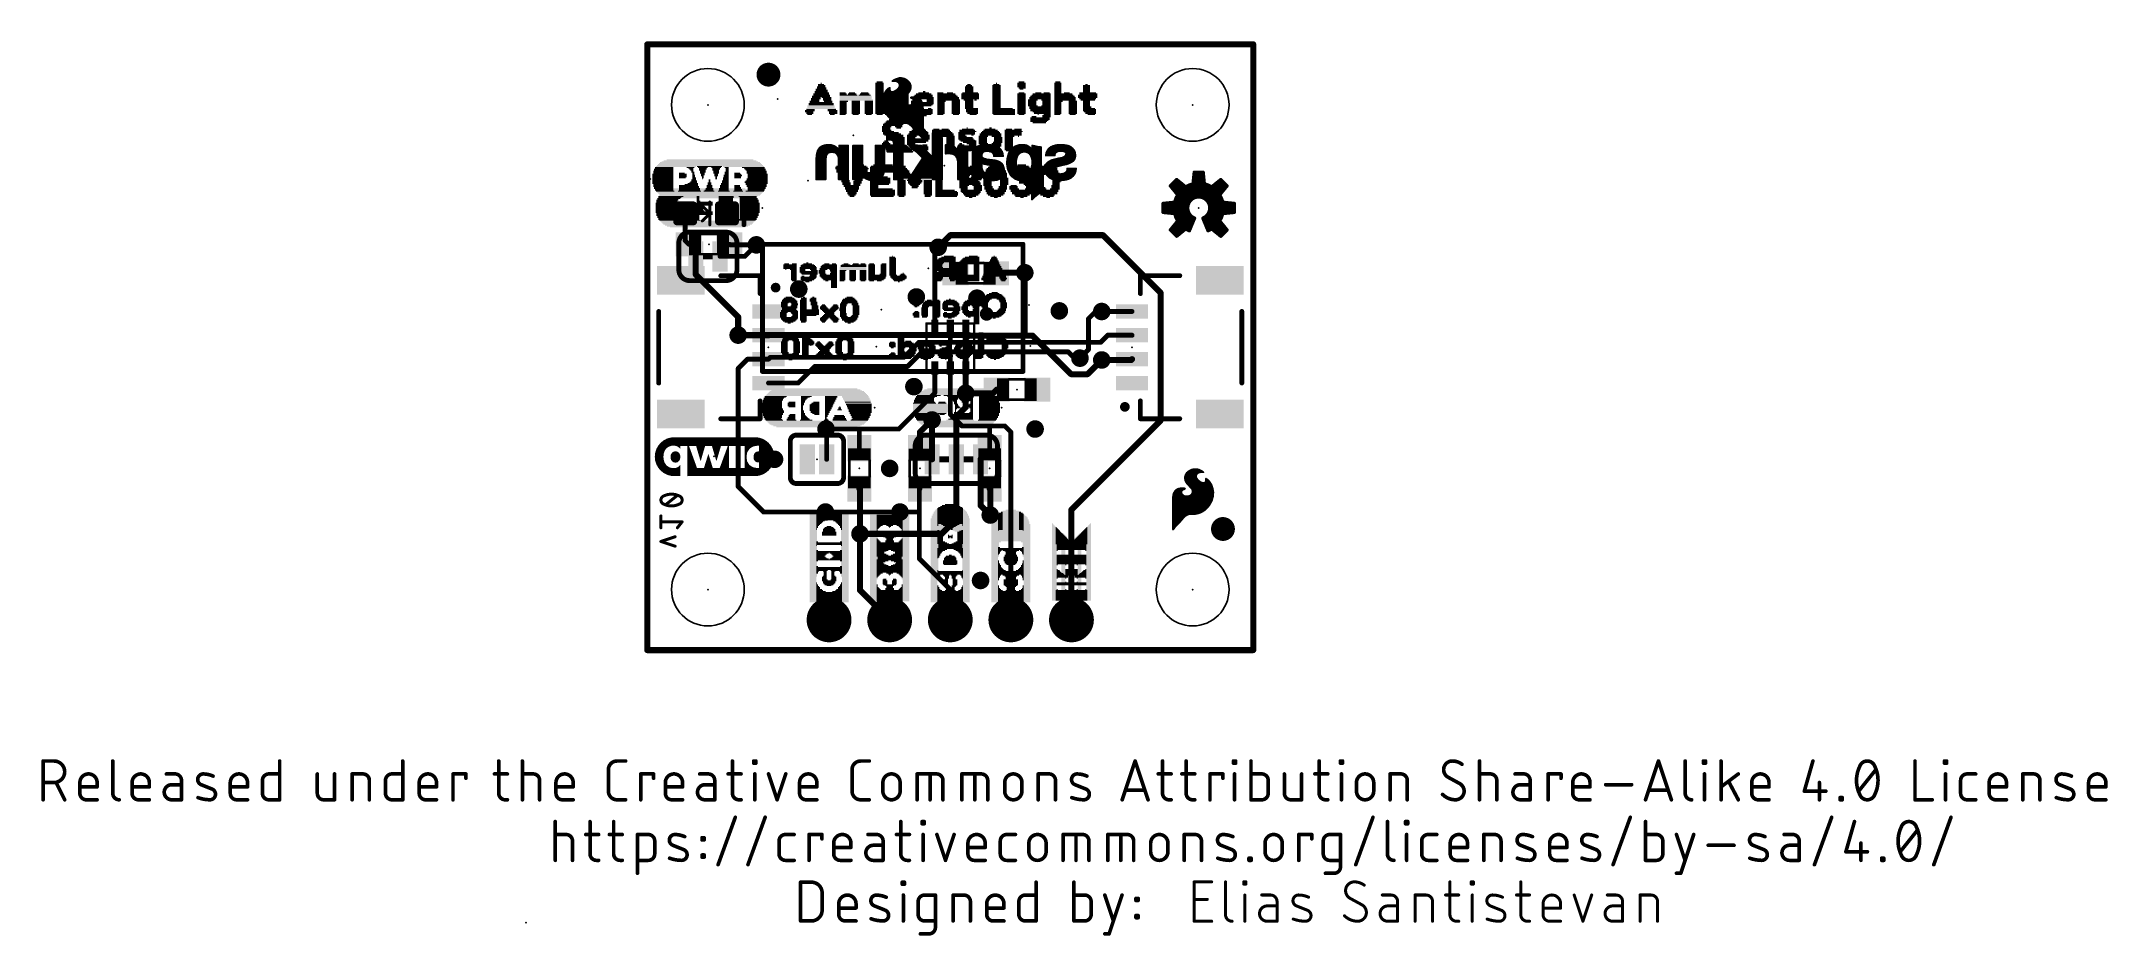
# Model space of a CAD drawing. Extents: x -25.4 to 61.2, y -12 to 25.5.
import ezdxf

# ---------------------------------------------------------------- set-up
doc = ezdxf.new("R2010")
doc.units = 0
for name, color, linetype in [('1', 12, 'CONTINUOUS'), ('16', 53, 'CONTINUOUS'), ('17', 254, 'CONTINUOUS'), ('18', 110, 'CONTINUOUS'), ('20', 53, 'CONTINUOUS'), ('21', 41, 'CONTINUOUS'), ('22', 40, 'CONTINUOUS'), ('23', 53, 'CONTINUOUS'), ('24', 53, 'CONTINUOUS'), ('51', 53, 'CONTINUOUS')]:
    doc.layers.add(name, color=color, linetype=linetype)

# ---------------------------------------------------------------- blocks, each defined once
blk = doc.blocks.new('RECT')
blk.add_solid([(-0.5, -0.5), (0.5, -0.5), (-0.5, 0.5), (0.5, 0.5)])
blk = doc.blocks.new('RECT160000X160000R30')
at = {"const_width": 0.15}
blk.add_lwpolyline([(0.425, -0.35), (0.425, 0.35, 0.4142), (0.35, 0.425), (-0.35, 0.425, 0.4142), (-0.425, 0.35), (-0.425, -0.35, 0.4142), (-0.35, -0.425), (0.35, -0.425, 0.4142)], format="xyb", close=True, dxfattribs=at)
blk.add_solid([(-0.3754, -0.3754), (0.3754, -0.3754), (-0.3754, 0.3754), (0.3754, 0.3754)])
blk = doc.blocks.new('PIE')
at = {"const_width": 0.5}
blk.add_lwpolyline([(0, -0.25, 1), (0, 0.25, 1), (0, -0.25)], format="xyb", dxfattribs=at)
blk = doc.blocks.new('ROUNDP')
at = {"const_width": 0.5}
blk.add_lwpolyline([(0, -0.25, 1), (0, 0.25, 1), (0, -0.25)], format="xyb", dxfattribs=at)
blk = doc.blocks.new('ROUNDV')
at = {"const_width": 0.5}
blk.add_lwpolyline([(0, -0.25, 1), (0, 0.25, 1), (0, -0.25)], format="xyb", dxfattribs=at)

msp = doc.modelspace()

# ---------------------------------------------------------------- linework, layer by layer
at = {"layer": '1'}
for points, const_width in [([(0, 25.4), (25.4, 25.4)], 0.254), ([(0, 0), (0, 25.4)], 0.254), ([(25.4, 25.4), (25.4, 0)], 0.254), ([(1.5868, 18.3134), (1.5868, 17.172)], 0.2032), ([(1.7408, 17.018), (1.5868, 17.172)], 0.2032), ([(3.4408, 17.018), (3.4662, 16.9926)], 0.2032), ([(4.572, 16.9926), (3.4662, 16.9926)], 0.2032), ([(12.05, 16.749), (12.192, 16.891)], 0.2032), ([(12.05, 15.748), (12.05, 16.749)], 0.2032), ([(12.05, 13.58), (12.05, 15.748)], 0.2032), ([(12.866, 15.748), (12.05, 15.748)], 0.2032), ([(12.9168, 15.7988), (12.866, 15.748)], 0.2032), ([(14.6422, 15.8242), (14.6168, 15.7988)], 0.254), ([(15.8242, 15.8242), (14.6422, 15.8242)], 0.254), ([(20.3186, 14.1986), (19.05, 14.1986)], 0.2032), ([(20.32, 14.2), (20.3186, 14.1986)], 0.2032), ([(3.81, 13.208), (3.81, 13.2)], 0.254), ([(3.81, 13.2), (5.08, 13.2)], 0.254), ([(10.7522, 12.2762), (11.3792, 12.9032)], 0.2032), ([(11.3792, 12.9032), (12.7, 12.9032)], 0.2032), ([(12.7, 13.58), (12.7, 12.9032)], 0.2032), ([(12.7, 12.9032), (18.9992, 12.9032)], 0.2032), ([(18.9992, 12.9032), (19.304, 13.208)], 0.2032), ([(19.304, 13.208), (20.312, 13.208)], 0.2032), ([(20.312, 13.208), (20.32, 13.2)], 0.2032), ([(4.199, 12.2), (3.81, 11.811)], 0.2032), ([(5.08, 12.2), (4.199, 12.2)], 0.2032), ([(5.08, 12.2), (5.1562, 12.2762)], 0.2032), ([(10.7522, 12.2762), (5.1562, 12.2762)], 0.2032), ([(10.91, 11.8952), (11.5216, 12.5068)], 0.2032), ([(11.5216, 12.5068), (12.7, 12.5068)], 0.2032), ([(12.7, 11.83), (12.7, 12.5068)], 0.2032), ([(12.7, 12.5068), (17.643, 12.5068)], 0.2032), ([(17.907, 12.2428), (17.643, 12.5068)], 0.2032), ([(17.907, 12.2428), (18.1356, 12.2428)], 0.2032), ([(20.2866, 12.1666), (19.05, 12.1666)], 0.254), ([(20.32, 12.2), (20.2866, 12.1666)], 0.254), ([(3.81, 11.811), (3.81, 6.858)], 0.2032), ([(5.08, 11.2), (6.326, 11.2)], 0.2032), ([(6.326, 11.2), (7.0212, 11.8952)], 0.2032), ([(7.0212, 11.8952), (10.91, 11.8952)], 0.2032), ([(12.05, 10.78), (12.05, 11.83)], 0.2032), ([(12.7, 9.8924), (12.7, 11.83)], 0.2032), ([(13.35, 11.83), (13.35, 10.7696)], 0.254), ([(10.541, 9.271), (12.05, 10.78)], 0.2032), ([(14.4916, 10.7696), (13.35, 10.7696)], 0.254), ([(14.4916, 10.7696), (14.644, 10.922)], 0.254), ([(11.938, 9.652), (11.43, 9.144)], 0.254), ([(12.7, 9.8924), (13.1944, 9.398)], 0.2032), ([(7.493, 9.271), (8.89, 9.271)], 0.2032), ([(8.89, 9.271), (10.541, 9.271)], 0.2032), ([(8.89, 8.47), (8.89, 9.271)], 0.2032), ([(11.43, 9.144), (11.43, 8.47)], 0.254), ([(13.1944, 9.398), (14.351, 9.398)], 0.2032), ([(14.351, 9.398), (14.986, 9.398)], 0.2032), ([(14.351, 8.47), (14.351, 9.398)], 0.2032), ([(14.986, 9.398), (15.24, 9.144)], 0.2032), ([(15.24, 1.27), (15.24, 9.144)], 0.2032), ([(3.81, 6.858), (4.8768, 5.7912)], 0.2032), ([(8.89, 6.77), (8.9154, 6.7446)], 0.254), ([(8.9154, 6.7446), (8.9154, 4.8768)], 0.254), ([(11.4046, 6.7446), (11.43, 6.77)], 0.2032), ([(11.4046, 5.7912), (11.4046, 6.7446)], 0.2032), ([(14.351, 6.77), (14.3764, 6.7446)], 0.254), ([(14.3764, 6.7446), (14.3764, 5.6642)], 0.254), ([(4.8768, 5.7912), (7.4676, 5.7912)], 0.2032), ([(10.5918, 5.7912), (11.4046, 5.7912)], 0.2032), ([(11.4046, 3.8354), (11.4046, 5.7912)], 0.2032), ([(8.9154, 4.8768), (8.9154, 2.5146)], 0.254), ([(12.7, 2.54), (11.4046, 3.8354)], 0.2032), ([(8.9154, 2.5146), (10.16, 1.27)], 0.254), ([(12.7, 2.54), (12.7, 1.27)], 0.2032), ([(25.4, 0), (0, 0)], 0.254)]:
    msp.add_lwpolyline(points, dxfattribs=dict(at, const_width=const_width))
for points, const_width in [([(0, 25.4635, 1), (0, 25.3365)], 0.127), ([(0.0635, 25.4, 1), (-0.0635, 25.4)], 0.127), ([(25.4635, 25.4, 1), (25.3365, 25.4)], 0.127), ([(25.4, 25.3365, 1), (25.4, 25.4635)], 0.127), ([(1.6376, 18.3134, 1), (1.536, 18.3134)], 0.1016), ([(1.6227, 17.2079, 1), (1.5509, 17.1361)], 0.1016), ([(1.536, 17.172, 1), (1.6376, 17.172)], 0.1016), ([(1.7049, 16.9821, 1), (1.7767, 17.0539)], 0.1016), ([(3.4767, 17.0539, 1), (3.4049, 16.9821)], 0.1016), ([(3.4662, 17.0434, 1), (3.4662, 16.9418)], 0.1016), ([(3.4303, 16.9567, 1), (3.5021, 17.0285)], 0.1016), ([(4.572, 16.9418, 1), (4.572, 17.0434)], 0.1016), ([(12.1008, 16.749, 1), (11.9992, 16.749)], 0.1016), ([(12.0141, 16.7849, 1), (12.0859, 16.7131)], 0.1016), ([(12.2279, 16.8551, 1), (12.1561, 16.9269)], 0.1016), ([(12.1008, 15.748, 1), (11.9992, 15.748)], 0.1016), ([(12.05, 15.7988, 1), (12.05, 15.6972)], 0.1016), ([(11.9992, 15.748, 1), (12.1008, 15.748)], 0.1016), ([(12.8301, 15.7839, 1), (12.9019, 15.7121)], 0.1016), ([(12.866, 15.6972, 1), (12.866, 15.7988)], 0.1016), ([(12.9527, 15.7629, 1), (12.8809, 15.8347)], 0.1016), ([(14.5719, 15.8437, 1), (14.6617, 15.7539)], 0.127), ([(14.6422, 15.8877, 1), (14.6422, 15.7607)], 0.127), ([(14.6871, 15.7793, 1), (14.5973, 15.8691)], 0.127), ([(15.8242, 15.7607, 1), (15.8242, 15.8877)], 0.127), ([(19.05, 14.2494, 1), (19.05, 14.1478)], 0.1016), ([(20.2827, 14.2345, 1), (20.3545, 14.1627)], 0.1016), ([(20.3559, 14.1641, 1), (20.2841, 14.2359)], 0.1016), ([(20.3186, 14.1478, 1), (20.3186, 14.2494)], 0.1016), ([(3.8735, 13.208, 1), (3.7465, 13.208)], 0.127), ([(3.81, 13.2635, 1), (3.81, 13.1365)], 0.127), ([(3.7465, 13.2, 1), (3.8735, 13.2)], 0.127), ([(5.08, 13.1365, 1), (5.08, 13.2635)], 0.127), ([(11.3792, 12.954, 1), (11.3792, 12.8524)], 0.1016), ([(11.4151, 12.8673, 1), (11.3433, 12.9391)], 0.1016), ([(11.9992, 13.58, 1), (12.1008, 13.58)], 0.1016), ([(12.7508, 13.58, 1), (12.6492, 13.58)], 0.1016), ([(12.7, 12.954, 1), (12.7, 12.8524)], 0.1016), ([(12.7, 12.8524, 1), (12.7, 12.954)], 0.1016), ([(18.9992, 12.8524, 1), (18.9992, 12.954)], 0.1016), ([(19.304, 13.2588, 1), (19.304, 13.1572)], 0.1016), ([(19.3399, 13.1721, 1), (19.2681, 13.2439)], 0.1016), ([(20.3479, 13.2439, 1), (20.2761, 13.1721)], 0.1016), ([(20.2841, 13.1641, 1), (20.3559, 13.2359)], 0.1016), ([(20.312, 13.1572, 1), (20.312, 13.2588)], 0.1016), ([(4.199, 12.2508, 1), (4.199, 12.1492)], 0.1016), ([(4.2349, 12.1641, 1), (4.1631, 12.2359)], 0.1016), ([(5.0441, 12.2359, 1), (5.1159, 12.1641)], 0.1016), ([(5.08, 12.1492, 1), (5.08, 12.2508)], 0.1016), ([(5.1562, 12.327, 1), (5.1562, 12.2254)], 0.1016), ([(5.1921, 12.2403, 1), (5.1203, 12.3121)], 0.1016), ([(10.7163, 12.3121, 1), (10.7881, 12.2403)], 0.1016), ([(10.7522, 12.2254, 1), (10.7522, 12.327)], 0.1016), ([(11.5216, 12.5576, 1), (11.5216, 12.456)], 0.1016), ([(11.5575, 12.4709, 1), (11.4857, 12.5427)], 0.1016), ([(12.6492, 12.9032, 1), (12.7508, 12.9032)], 0.1016), ([(12.7508, 12.5068, 1), (12.6492, 12.5068)], 0.1016), ([(12.7, 12.5576, 1), (12.7, 12.456)], 0.1016), ([(12.7, 12.456, 1), (12.7, 12.5576)], 0.1016), ([(17.6789, 12.5427, 1), (17.6071, 12.4709)], 0.1016), ([(17.643, 12.456, 1), (17.643, 12.5576)], 0.1016), ([(17.907, 12.2936, 1), (17.907, 12.192)], 0.1016), ([(17.8711, 12.2069, 1), (17.9429, 12.2787)], 0.1016), ([(18.1356, 12.192, 1), (18.1356, 12.2936)], 0.1016), ([(18.9633, 12.9391, 1), (19.0351, 12.8673)], 0.1016), ([(19.05, 12.2301, 1), (19.05, 12.1031)], 0.127), ([(20.2417, 12.2115, 1), (20.3315, 12.1217)], 0.127), ([(20.3649, 12.1551, 1), (20.2751, 12.2449)], 0.127), ([(20.2866, 12.1031, 1), (20.2866, 12.2301)], 0.127), ([(3.8608, 11.811, 1), (3.7592, 11.811)], 0.1016), ([(3.7741, 11.8469, 1), (3.8459, 11.7751)], 0.1016), ([(5.08, 11.2508, 1), (5.08, 11.1492)], 0.1016), ([(6.2901, 11.2359, 1), (6.3619, 11.1641)], 0.1016), ([(6.326, 11.1492, 1), (6.326, 11.2508)], 0.1016), ([(7.0212, 11.946, 1), (7.0212, 11.8444)], 0.1016), ([(7.0571, 11.8593, 1), (6.9853, 11.9311)], 0.1016), ([(10.8741, 11.9311, 1), (10.9459, 11.8593)], 0.1016), ([(10.91, 11.8444, 1), (10.91, 11.946)], 0.1016), ([(12.1008, 11.83, 1), (11.9992, 11.83)], 0.1016), ([(12.7508, 11.83, 1), (12.6492, 11.83)], 0.1016), ([(12.6492, 11.83, 1), (12.7508, 11.83)], 0.1016), ([(13.4135, 11.83, 1), (13.2865, 11.83)], 0.127), ([(11.9992, 10.78, 1), (12.1008, 10.78)], 0.1016), ([(12.0859, 10.7441, 1), (12.0141, 10.8159)], 0.1016), ([(13.35, 10.8331, 1), (13.35, 10.7061)], 0.127), ([(13.2865, 10.7696, 1), (13.4135, 10.7696)], 0.127), ([(14.4467, 10.8145, 1), (14.5365, 10.7247)], 0.127), ([(14.4916, 10.7061, 1), (14.4916, 10.8331)], 0.127), ([(14.6889, 10.8771, 1), (14.5991, 10.9669)], 0.127), ([(11.9829, 9.6071, 1), (11.8931, 9.6969)], 0.127), ([(12.7359, 9.9283, 1), (12.6641, 9.8565)], 0.1016), ([(12.6492, 9.8924, 1), (12.7508, 9.8924)], 0.1016), ([(7.493, 9.3218, 1), (7.493, 9.2202)], 0.1016), ([(8.89, 9.3218, 1), (8.89, 9.2202)], 0.1016), ([(8.9408, 9.271, 1), (8.8392, 9.271)], 0.1016), ([(8.89, 9.2202, 1), (8.89, 9.3218)], 0.1016), ([(10.5051, 9.3069, 1), (10.5769, 9.2351)], 0.1016), ([(10.541, 9.2202, 1), (10.541, 9.3218)], 0.1016), ([(11.4935, 9.144, 1), (11.3665, 9.144)], 0.127), ([(11.3851, 9.1889, 1), (11.4749, 9.0991)], 0.127), ([(13.1944, 9.4488, 1), (13.1944, 9.3472)], 0.1016), ([(13.1585, 9.3621, 1), (13.2303, 9.4339)], 0.1016), ([(14.351, 9.4488, 1), (14.351, 9.3472)], 0.1016), ([(14.4018, 9.398, 1), (14.3002, 9.398)], 0.1016), ([(14.351, 9.3472, 1), (14.351, 9.4488)], 0.1016), ([(15.0219, 9.4339, 1), (14.9501, 9.3621)], 0.1016), ([(14.986, 9.3472, 1), (14.986, 9.4488)], 0.1016), ([(15.2908, 9.144, 1), (15.1892, 9.144)], 0.1016), ([(15.2041, 9.1081, 1), (15.2759, 9.1799)], 0.1016), ([(8.8392, 8.47, 1), (8.9408, 8.47)], 0.1016), ([(11.3665, 8.47, 1), (11.4935, 8.47)], 0.127), ([(14.3002, 8.47, 1), (14.4018, 8.47)], 0.1016), ([(3.8459, 6.8939, 1), (3.7741, 6.8221)], 0.1016), ([(3.7592, 6.858, 1), (3.8608, 6.858)], 0.1016), ([(8.9349, 6.8149, 1), (8.8451, 6.7251)], 0.127), ([(8.9789, 6.7446, 1), (8.8519, 6.7446)], 0.127), ([(8.8705, 6.6997, 1), (8.9603, 6.7895)], 0.127), ([(11.4554, 6.7446, 1), (11.3538, 6.7446)], 0.1016), ([(11.3687, 6.7805, 1), (11.4405, 6.7087)], 0.1016), ([(11.4659, 6.7341, 1), (11.3941, 6.8059)], 0.1016), ([(14.3959, 6.8149, 1), (14.3061, 6.7251)], 0.127), ([(14.4399, 6.7446, 1), (14.3129, 6.7446)], 0.127), ([(14.3315, 6.6997, 1), (14.4213, 6.7895)], 0.127), ([(4.8768, 5.842, 1), (4.8768, 5.7404)], 0.1016), ([(4.8409, 5.7553, 1), (4.9127, 5.8271)], 0.1016), ([(7.4676, 5.7404, 1), (7.4676, 5.842)], 0.1016), ([(10.5918, 5.842, 1), (10.5918, 5.7404)], 0.1016), ([(11.4554, 5.7912, 1), (11.3538, 5.7912)], 0.1016), ([(11.3538, 5.7912, 1), (11.4554, 5.7912)], 0.1016), ([(11.4046, 5.7404, 1), (11.4046, 5.842)], 0.1016), ([(14.3129, 5.6642, 1), (14.4399, 5.6642)], 0.127), ([(8.9789, 4.8768, 1), (8.8519, 4.8768)], 0.127), ([(8.8519, 4.8768, 1), (8.9789, 4.8768)], 0.127), ([(11.4405, 3.8713, 1), (11.3687, 3.7995)], 0.1016), ([(11.3538, 3.8354, 1), (11.4554, 3.8354)], 0.1016), ([(8.9603, 2.5595, 1), (8.8705, 2.4697)], 0.127), ([(12.7508, 2.54, 1), (12.6492, 2.54)], 0.1016), ([(12.6641, 2.5041, 1), (12.7359, 2.5759)], 0.1016), ([(8.8519, 2.5146, 1), (8.9789, 2.5146)], 0.127), ([(10.1151, 1.2251, 1), (10.2049, 1.3149)], 0.127), ([(12.6492, 1.27, 1), (12.7508, 1.27)], 0.1016), ([(15.1892, 1.27, 1), (15.2908, 1.27)], 0.1016), ([(0, 0.0635, 1), (0, -0.0635)], 0.127), ([(-0.0635, 0, 1), (0.0635, 0)], 0.127), ([(25.3365, 0, 1), (25.4635, 0)], 0.127), ([(25.4, -0.0635, 1), (25.4, 0.0635)], 0.127)]:
    msp.add_lwpolyline(points, format="xyb", dxfattribs=dict(at, const_width=const_width))
at = {"layer": '16'}
for points, const_width in [([(0, 25.4), (25.4, 25.4)], 0.254), ([(0, 0), (0, 25.4)], 0.254), ([(25.4, 25.4), (25.4, 0)], 0.254), ([(12.7, 17.399), (12.192, 16.891)], 0.254), ([(19.1008, 17.399), (12.7, 17.399)], 0.254), ([(21.5138, 14.986), (19.1008, 17.399)], 0.254), ([(2.032, 16.51), (2.032, 15.748)], 0.254), ([(4.0894, 16.51), (3.048, 16.51)], 0.2032), ([(4.572, 16.9926), (4.0894, 16.51)], 0.2032), ([(3.81, 13.97), (2.032, 15.748)], 0.254), ([(15.8242, 15.8242), (15.8242, 13.2588)], 0.254), ([(21.5138, 9.6266), (21.5138, 14.986)], 0.254), ([(3.81, 13.97), (3.81, 13.208)], 0.254), ([(18.796, 14.1986), (18.4912, 13.8938)], 0.2032), ([(18.4912, 13.8938), (18.4912, 12.5984)], 0.2032), ([(18.796, 14.1986), (19.05, 14.1986)], 0.2032), ([(3.81, 13.208), (13.4874, 13.208)], 0.254), ([(13.35, 13.0706), (13.462, 13.1826)], 0.254), ([(13.35, 10.7696), (13.35, 13.0706)], 0.254), ([(13.462, 13.1826), (13.4874, 13.208)], 0.254), ([(13.462, 13.1826), (15.748, 13.1826)], 0.254), ([(15.8242, 13.2588), (15.748, 13.1826)], 0.254), ([(15.748, 13.1826), (16.1544, 13.1826)], 0.254), ([(16.1544, 13.1826), (17.7673, 11.5697)], 0.254), ([(18.1356, 12.2428), (18.4912, 12.5984)], 0.2032), ([(19.05, 12.1666), (18.4531, 11.5697)], 0.254), ([(18.4531, 11.5697), (17.7673, 11.5697)], 0.254), ([(13.35, 10.7696), (13.35, 10.1854)], 0.254), ([(11.938, 9.652), (11.938, 8.001)], 0.254), ([(13.35, 10.1854), (12.954, 9.7894)], 0.254), ([(12.954, 9.7894), (12.954, 8.001)], 0.254), ([(17.78, 5.8928), (21.5138, 9.6266)], 0.254), ([(7.493, 9.271), (7.5184, 9.2456)], 0.2032), ([(7.5184, 9.2456), (7.5184, 8.001)], 0.2032), ([(12.954, 5.4864), (12.954, 8.001)], 0.254), ([(13.97, 8.001), (13.97, 6.0706)], 0.254), ([(0.7691, 6.096), (1.2629, 6.4911)], 0.127), ([(13.97, 6.0706), (14.3764, 5.6642)], 0.254), ([(0.5715, 5.1322), (0.5715, 5.6261)], 0.127), ([(1.4605, 5.3792), (0.5715, 5.3792)], 0.127), ([(1.2629, 5.1322), (1.4605, 5.3792)], 0.127), ([(10.5918, 5.7912), (7.4676, 5.7912)], 0.2032), ([(12.3444, 4.8768), (12.954, 5.4864)], 0.254), ([(17.78, 1.27), (17.78, 5.8928)], 0.254), ([(0.5715, 4.5562), (1.1642, 4.7538)], 0.127), ([(1.1642, 4.3586), (0.5715, 4.5562)], 0.127), ([(8.9154, 4.8768), (12.3444, 4.8768)], 0.254), ([(25.4, 0), (0, 0)], 0.254)]:
    msp.add_lwpolyline(points, dxfattribs=dict(at, const_width=const_width))
for points, const_width in [([(0, 25.4635, 1), (0, 25.3365)], 0.127), ([(0.0635, 25.4, 1), (-0.0635, 25.4)], 0.127), ([(25.4635, 25.4, 1), (25.3365, 25.4)], 0.127), ([(25.4, 25.3365, 1), (25.4, 25.4635)], 0.127), ([(12.7, 17.4625, 1), (12.7, 17.3355)], 0.127), ([(12.7449, 17.3541, 1), (12.6551, 17.4439)], 0.127), ([(19.1457, 17.4439, 1), (19.0559, 17.3541)], 0.127), ([(19.1008, 17.3355, 1), (19.1008, 17.4625)], 0.127), ([(2.0955, 16.51, 1), (1.9685, 16.51)], 0.127), ([(3.048, 16.5608, 1), (3.048, 16.4592)], 0.1016), ([(4.0535, 16.5459, 1), (4.1253, 16.4741)], 0.1016), ([(4.0894, 16.4592, 1), (4.0894, 16.5608)], 0.1016), ([(4.6079, 16.9567, 1), (4.5361, 17.0285)], 0.1016), ([(12.1471, 16.9359, 1), (12.2369, 16.8461)], 0.127), ([(2.0769, 15.7929, 1), (1.9871, 15.7031)], 0.127), ([(1.9685, 15.748, 1), (2.0955, 15.748)], 0.127), ([(15.8877, 15.8242, 1), (15.7607, 15.8242)], 0.127), ([(21.5773, 14.986, 1), (21.4503, 14.986)], 0.127), ([(21.4689, 14.9411, 1), (21.5587, 15.0309)], 0.127), ([(3.8735, 13.97, 1), (3.7465, 13.97)], 0.127), ([(3.7651, 13.9251, 1), (3.8549, 14.0149)], 0.127), ([(18.542, 13.8938, 1), (18.4404, 13.8938)], 0.1016), ([(18.4553, 13.9297, 1), (18.5271, 13.8579)], 0.1016), ([(18.796, 14.2494, 1), (18.796, 14.1478)], 0.1016), ([(18.8319, 14.1627, 1), (18.7601, 14.2345)], 0.1016), ([(19.05, 14.1478, 1), (19.05, 14.2494)], 0.1016), ([(3.81, 13.2715, 1), (3.81, 13.1445)], 0.127), ([(3.7465, 13.208, 1), (3.8735, 13.208)], 0.127), ([(13.4135, 13.0706, 1), (13.2865, 13.0706)], 0.127), ([(13.3051, 13.1155, 1), (13.3949, 13.0257)], 0.127), ([(13.462, 13.2461, 1), (13.462, 13.1191)], 0.127), ([(13.4171, 13.2275, 1), (13.5069, 13.1377)], 0.127), ([(13.5069, 13.1377, 1), (13.4171, 13.2275)], 0.127), ([(13.5323, 13.1631, 1), (13.4425, 13.2529)], 0.127), ([(13.4874, 13.1445, 1), (13.4874, 13.2715)], 0.127), ([(15.748, 13.2461, 1), (15.748, 13.1191)], 0.127), ([(15.7031, 13.2275, 1), (15.7929, 13.1377)], 0.127), ([(15.748, 13.1191, 1), (15.748, 13.2461)], 0.127), ([(15.7607, 13.2588, 1), (15.8877, 13.2588)], 0.127), ([(15.8691, 13.2139, 1), (15.7793, 13.3037)], 0.127), ([(16.1993, 13.2275, 1), (16.1095, 13.1377)], 0.127), ([(16.1544, 13.1191, 1), (16.1544, 13.2461)], 0.127), ([(18.0997, 12.2787, 1), (18.1715, 12.2069)], 0.1016), ([(18.4404, 12.5984, 1), (18.542, 12.5984)], 0.1016), ([(18.5271, 12.5625, 1), (18.4553, 12.6343)], 0.1016), ([(19.0949, 12.1217, 1), (19.0051, 12.2115)], 0.127), ([(17.7673, 11.6332, 1), (17.7673, 11.5062)], 0.127), ([(17.7224, 11.5248, 1), (17.8122, 11.6146)], 0.127), ([(18.4082, 11.6146, 1), (18.498, 11.5248)], 0.127), ([(18.4531, 11.5062, 1), (18.4531, 11.6332)], 0.127), ([(13.4135, 10.7696, 1), (13.2865, 10.7696)], 0.127), ([(13.2865, 10.7696, 1), (13.4135, 10.7696)], 0.127), ([(12.0015, 9.652, 1), (11.8745, 9.652)], 0.127), ([(13.0175, 9.7894, 1), (12.8905, 9.7894)], 0.127), ([(12.9091, 9.8343, 1), (12.9989, 9.7445)], 0.127), ([(13.2865, 10.1854, 1), (13.4135, 10.1854)], 0.127), ([(13.3949, 10.1405, 1), (13.3051, 10.2303)], 0.127), ([(21.4503, 9.6266, 1), (21.5773, 9.6266)], 0.127), ([(21.5587, 9.5817, 1), (21.4689, 9.6715)], 0.127), ([(7.5289, 9.3069, 1), (7.4571, 9.2351)], 0.1016), ([(7.5692, 9.2456, 1), (7.4676, 9.2456)], 0.1016), ([(7.4825, 9.2097, 1), (7.5543, 9.2815)], 0.1016), ([(7.4676, 8.001, 1), (7.5692, 8.001)], 0.1016), ([(11.8745, 8.001, 1), (12.0015, 8.001)], 0.127), ([(13.0175, 8.001, 1), (12.8905, 8.001)], 0.127), ([(12.8905, 8.001, 1), (13.0175, 8.001)], 0.127), ([(14.0335, 8.001, 1), (13.9065, 8.001)], 0.127), ([(0.695, 6.4664, 0.3205), (0.5715, 6.2936)], 0.127), ([(0.5715, 6.2936, 0.3205), (0.695, 6.1207)], 0.127), ([(0.6032, 6.2936, 1), (0.5398, 6.2936)], 0.0635), ([(0.5398, 6.2936, 1), (0.6032, 6.2936)], 0.0635), ([(1.016, 6.5405, 0.1139), (0.695, 6.4664)], 0.127), ([(0.6811, 6.495, 1), (0.7089, 6.4379)], 0.0635), ([(0.695, 6.1207, 0.1139), (1.016, 6.0466)], 0.127), ([(0.7089, 6.1492, 1), (0.6811, 6.0922)], 0.0635), ([(0.7053, 6.4364, 1), (0.6847, 6.4964)], 0.0635), ([(0.6847, 6.0907, 1), (0.7053, 6.1507)], 0.0635), ([(0.7492, 6.1208, 1), (0.7889, 6.0712)], 0.0635), ([(1.337, 6.4664, 0.1139), (1.016, 6.5405)], 0.127), ([(1.016, 6.5723, 1), (1.016, 6.5088)], 0.0635), ([(1.016, 6.0466, 0.1139), (1.337, 6.1207)], 0.127), ([(1.016, 6.0784, 1), (1.016, 6.0149)], 0.0635), ([(1.016, 6.5088, 1), (1.016, 6.5722)], 0.0635), ([(1.016, 6.0149, 1), (1.016, 6.0784)], 0.0635), ([(1.2828, 6.4663, 1), (1.2431, 6.5159)], 0.0635), ([(1.4605, 6.2936, 0.3205), (1.337, 6.4664)], 0.127), ([(1.3473, 6.4964, 1), (1.3267, 6.4364)], 0.0635), ([(1.337, 6.1207, 0.3205), (1.4605, 6.2936)], 0.127), ([(1.3267, 6.1507, 1), (1.3473, 6.0907)], 0.0635), ([(1.3231, 6.4379, 1), (1.3509, 6.495)], 0.0635), ([(1.3509, 6.0922, 1), (1.3231, 6.1492)], 0.0635), ([(1.4922, 6.2936, 1), (1.4288, 6.2936)], 0.0635), ([(1.4288, 6.2936, 1), (1.4922, 6.2936)], 0.0635), ([(14.0149, 6.1155, 1), (13.9251, 6.0257)], 0.127), ([(13.9065, 6.0706, 1), (14.0335, 6.0706)], 0.127), ([(0.6033, 5.6261, 1), (0.5397, 5.6261)], 0.0635), ([(0.5715, 5.4109, 1), (0.5715, 5.3474)], 0.0635), ([(1.4853, 5.3593, 1), (1.4357, 5.399)], 0.0635), ([(1.4605, 5.3474, 1), (1.4605, 5.4109)], 0.0635), ([(7.4676, 5.842, 1), (7.4676, 5.7404)], 0.1016), ([(10.5918, 5.7404, 1), (10.5918, 5.842)], 0.1016), ([(12.8905, 5.4864, 1), (13.0175, 5.4864)], 0.127), ([(12.9989, 5.4415, 1), (12.9091, 5.5313)], 0.127), ([(14.3315, 5.6193, 1), (14.4213, 5.7091)], 0.127), ([(17.8435, 5.8928, 1), (17.7165, 5.8928)], 0.127), ([(17.7351, 5.9377, 1), (17.8249, 5.8479)], 0.127), ([(0.5397, 5.1322, 1), (0.6033, 5.1322)], 0.0635), ([(0.5815, 4.5863, 1), (0.5615, 4.5261)], 0.0635), ([(0.5615, 4.5863, 1), (0.5815, 4.5261)], 0.0635), ([(1.1742, 4.7236, 1), (1.1541, 4.7839)], 0.0635), ([(1.1541, 4.3285, 1), (1.1742, 4.3888)], 0.0635), ([(1.2382, 5.152, 1), (1.2877, 5.1124)], 0.0635), ([(8.9154, 4.9403, 1), (8.9154, 4.8133)], 0.127), ([(12.2995, 4.9217, 1), (12.3893, 4.8319)], 0.127), ([(12.3444, 4.8133, 1), (12.3444, 4.9403)], 0.127), ([(17.7165, 1.27, 1), (17.8435, 1.27)], 0.127), ([(0, 0.0635, 1), (0, -0.0635)], 0.127), ([(-0.0635, 0, 1), (0.0635, 0)], 0.127), ([(25.3365, 0, 1), (25.4635, 0)], 0.127), ([(25.4, -0.0635, 1), (25.4, 0.0635)], 0.127)]:
    msp.add_lwpolyline(points, format="xyb", dxfattribs=dict(at, const_width=const_width))
at = {"layer": '20', "const_width": 0.2032}
for points in [[(0, 0), (0, 25.4)], [(0, 25.4), (25.4, 25.4)], [(25.4, 25.4), (25.4, 0)], [(25.4, 0), (0, 0)]]:
    msp.add_lwpolyline(points, dxfattribs=at)
at = {"layer": '20', "const_width": 0.1016}
for points in [[(0.0508, 25.4, 1), (-0.0508, 25.4)], [(0, 25.4508, 1), (0, 25.3492)], [(25.4508, 25.4, 1), (25.3492, 25.4)], [(25.4, 25.3492, 1), (25.4, 25.4508)], [(0, 0.0508, 1), (0, -0.0508)], [(-0.0508, 0, 1), (0.0508, 0)], [(25.3492, 0, 1), (25.4508, 0)], [(25.4, -0.0508, 1), (25.4, 0.0508)]]:
    msp.add_lwpolyline(points, format="xyb", dxfattribs=at)
at = {"layer": '20'}
for centre in [(2.54, 22.86), (22.86, 22.86), (2.54, 2.54), (22.86, 2.54)]:
    msp.add_circle(centre, 1.524, dxfattribs=at)
at = {"layer": '21'}
for points, const_width in [([(4.0513, 18.7897), (4.0513, 17.8372)], 0.2032), ([(3.08, 15.7), (4.73, 15.7)], 0.2032), ([(4.73, 15.7), (4.73, 14.95)], 0.2032), ([(20.67, 14.95), (20.67, 15.7)], 0.2032), ([(20.67, 15.7), (22.32, 15.7)], 0.2032), ([(0.48, 14.2), (0.48, 11.2)], 0.2032), ([(24.92, 11.2), (24.92, 14.2)], 0.2032), ([(4.73, 10.45), (4.73, 9.7)], 0.2032), ([(20.67, 9.7), (20.67, 10.45)], 0.2032), ([(4.73, 9.7), (3.08, 9.7)], 0.2032), ([(22.32, 9.7), (20.67, 9.7)], 0.2032), ([(0.5551, 8.6818), (0.4553, 8.5586)], 0.0127), ([(0.5386, 8.6614), (5.1026, 8.6614)], 0.0127), ([(0.5489, 8.6741), (5.0908, 8.6741)], 0.0127), ([(0.6769, 8.7833), (0.5551, 8.6818)], 0.0127), ([(0.5611, 8.6868), (5.0778, 8.6868)], 0.0127), ([(0.5763, 8.6995), (5.0648, 8.6995)], 0.0127), ([(0.5916, 8.7122), (5.0503, 8.7122)], 0.0127), ([(0.6068, 8.7249), (5.0349, 8.7249)], 0.0127), ([(0.622, 8.7376), (5.0195, 8.7376)], 0.0127), ([(0.6372, 8.7503), (5.0041, 8.7503)], 0.0127), ([(0.6525, 8.763), (4.9887, 8.763)], 0.0127), ([(0.6677, 8.7757), (4.9718, 8.7757)], 0.0127), ([(0.8162, 8.8591), (0.6769, 8.7833)], 0.0127), ([(0.6862, 8.7884), (4.952, 8.7884)], 0.0127), ([(0.7096, 8.8011), (4.9318, 8.8011)], 0.0127), ([(0.7329, 8.8138), (4.9084, 8.8138)], 0.0127), ([(0.7563, 8.8265), (4.885, 8.8265)], 0.0127), ([(0.7797, 8.8392), (4.8616, 8.8392)], 0.0127), ([(0.803, 8.8519), (4.8369, 8.8519)], 0.0127), ([(0.9677, 8.9061), (0.8162, 8.8591)], 0.0127), ([(0.8341, 8.8646), (4.804, 8.8646)], 0.0127), ([(0.875, 8.8773), (4.7659, 8.8773)], 0.0127), ([(0.9159, 8.89), (4.725, 8.89)], 0.0127), ([(0.9569, 8.9027), (4.6785, 8.9027)], 0.0127), ([(1.1256, 8.922), (0.9677, 8.9061)], 0.0127), ([(1.0603, 8.9154), (4.5806, 8.9154)], 0.0127), ([(1.1784, 8.9225), (1.1256, 8.922)], 0.0127), ([(4.51, 8.9225), (1.1784, 8.9225)], 0.0127), ([(4.5341, 8.9201), (4.51, 8.9225)], 0.0127), ([(4.6393, 8.9095), (4.5341, 8.9201)], 0.0127), ([(4.6912, 8.9005), (4.6393, 8.9095)], 0.0127), ([(4.7922, 8.8692), (4.6912, 8.9005)], 0.0127), ([(4.8413, 8.8502), (4.7922, 8.8692)], 0.0127), ([(4.9343, 8.7998), (4.8413, 8.8502)], 0.0127), ([(4.9786, 8.7713), (4.9343, 8.7998)], 0.0127), ([(5.0602, 8.704), (4.9786, 8.7713)], 0.0127), ([(5.0978, 8.6673), (5.0602, 8.704)], 0.0127), ([(5.1651, 8.5857), (5.0978, 8.6673)], 0.0127), ([(0.336, 8.2666), (0.3208, 8.1088)], 0.0127), ([(0.3208, 8.1088), (0.3367, 7.9509)], 0.0127), ([(0.3214, 8.1153), (0.6718, 8.1153)], 0.0127), ([(0.3214, 8.1026), (0.671, 8.1026)], 0.0127), ([(0.3226, 8.128), (0.6726, 8.128)], 0.0127), ([(0.3227, 8.0899), (0.6715, 8.0899)], 0.0127), ([(0.3239, 8.1407), (0.6734, 8.1407)], 0.0127), ([(0.324, 8.0772), (0.6727, 8.0772)], 0.0127), ([(0.3251, 8.1534), (0.6742, 8.1534)], 0.0127), ([(0.3252, 8.0645), (0.6739, 8.0645)], 0.0127), ([(0.3263, 8.1661), (0.675, 8.1661)], 0.0127), ([(0.3265, 8.0518), (0.6751, 8.0518)], 0.0127), ([(0.3276, 8.1788), (0.6757, 8.1788)], 0.0127), ([(0.3278, 8.0391), (0.6763, 8.0391)], 0.0127), ([(0.3288, 8.1915), (0.6765, 8.1915)], 0.0127), ([(0.3291, 8.0264), (0.6775, 8.0264)], 0.0127), ([(0.33, 8.2042), (0.6774, 8.2042)], 0.0127), ([(0.3304, 8.0137), (0.6787, 8.0137)], 0.0127), ([(0.3312, 8.2169), (0.6803, 8.2169)], 0.0127), ([(0.3317, 8.001), (0.6799, 8.001)], 0.0127), ([(0.3325, 8.2296), (0.6832, 8.2296)], 0.0127), ([(0.3329, 7.9883), (0.6818, 7.9883)], 0.0127), ([(0.3337, 8.2423), (0.686, 8.2423)], 0.0127), ([(0.3342, 7.9756), (0.6849, 7.9756)], 0.0127), ([(0.3349, 8.255), (0.6889, 8.255)], 0.0127), ([(0.3355, 7.9629), (0.688, 7.9629)], 0.0127), ([(0.35, 8.3175), (0.336, 8.2666)], 0.0127), ([(0.3363, 8.2677), (0.6923, 8.2677)], 0.0127), ([(0.3367, 7.9509), (0.3833, 7.7993)], 0.0127), ([(0.3369, 7.9502), (0.6912, 7.9502)], 0.0127), ([(0.3398, 8.2804), (0.6956, 8.2804)], 0.0127), ([(0.3408, 7.9375), (0.6946, 7.9375)], 0.0127), ([(0.3433, 8.2931), (0.699, 8.2931)], 0.0127), ([(0.3447, 7.9248), (0.6987, 7.9248)], 0.0127), ([(0.3468, 8.3058), (0.7023, 8.3058)], 0.0127), ([(0.3486, 7.9121), (0.7028, 7.9121)], 0.0127), ([(0.3813, 8.4185), (0.35, 8.3175)], 0.0127), ([(0.3503, 8.3185), (0.7081, 8.3185)], 0.0127), ([(0.3525, 7.8994), (0.707, 7.8994)], 0.0127), ([(0.3543, 8.3312), (0.7139, 8.3312)], 0.0127), ([(0.3564, 7.8867), (0.7117, 7.8867)], 0.0127), ([(0.3582, 8.3439), (0.7197, 8.3439)], 0.0127), ([(0.3603, 7.874), (0.7174, 7.874)], 0.0127), ([(0.3621, 8.3566), (0.7257, 8.3566)], 0.0127), ([(0.3642, 7.8613), (0.7232, 7.8613)], 0.0127), ([(0.3661, 8.3693), (0.7328, 8.3693)], 0.0127), ([(0.3681, 7.8486), (0.7289, 7.8486)], 0.0127), ([(0.37, 8.382), (0.7399, 8.382)], 0.0127), ([(0.372, 7.8359), (0.736, 7.8359)], 0.0127), ([(0.374, 8.3947), (0.747, 8.3947)], 0.0127), ([(0.376, 7.8232), (0.744, 7.8232)], 0.0127), ([(0.3779, 8.4074), (0.7553, 8.4074)], 0.0127), ([(0.3799, 7.8105), (0.752, 7.8105)], 0.0127), ([(0.4049, 8.4657), (0.3813, 8.4185)], 0.0127), ([(0.3822, 8.4201), (0.7646, 8.4201)], 0.0127), ([(0.3833, 7.7993), (0.4585, 7.6597)], 0.0127), ([(0.3841, 7.7978), (0.76, 7.7978)], 0.0127), ([(0.3885, 8.4328), (0.7738, 8.4328)], 0.0127), ([(0.3948, 8.4455), (0.7839, 8.4455)], 0.0127), ([(0.4011, 8.4582), (0.797, 8.4582)], 0.0127), ([(0.4553, 8.5586), (0.4049, 8.4657)], 0.0127), ([(0.4077, 8.4709), (0.8101, 8.4709)], 0.0127), ([(0.4146, 8.4836), (0.824, 8.4836)], 0.0127), ([(0.4215, 8.4963), (0.8398, 8.4963)], 0.0127), ([(0.4284, 8.509), (0.8555, 8.509)], 0.0127), ([(0.4353, 8.5217), (0.8764, 8.5217)], 0.0127), ([(0.4422, 8.5344), (0.8992, 8.5344)], 0.0127), ([(0.4491, 8.5471), (0.9288, 8.5471)], 0.0127), ([(0.4563, 8.5598), (0.9632, 8.5598)], 0.0127), ([(0.4666, 8.5725), (1.005, 8.5725)], 0.0127), ([(0.4768, 8.5852), (5.1654, 8.5852)], 0.0127), ([(0.4871, 8.5979), (5.155, 8.5979)], 0.0127), ([(0.4974, 8.6106), (5.1446, 8.6106)], 0.0127), ([(0.5077, 8.6233), (5.1341, 8.6233)], 0.0127), ([(0.518, 8.636), (5.1236, 8.636)], 0.0127), ([(0.5283, 8.6487), (5.1131, 8.6487)], 0.0127), ([(0.6707, 8.098), (0.6773, 8.2034)], 0.0127), ([(0.6807, 7.9928), (0.6707, 8.098)], 0.0127), ([(0.6773, 8.2034), (0.6889, 8.2549)], 0.0127), ([(0.6933, 7.9415), (0.6807, 7.9928)], 0.0127), ([(0.6889, 8.2549), (0.7024, 8.306)], 0.0127), ([(0.7096, 7.8914), (0.6933, 7.9415)], 0.0127), ([(0.7024, 8.306), (0.7243, 8.3541)], 0.0127), ([(0.7314, 7.8432), (0.7096, 7.8914)], 0.0127), ([(0.7243, 8.3541), (0.75, 8.4001)], 0.0127), ([(0.7594, 7.7986), (0.7314, 7.8432)], 0.0127), ([(0.75, 8.4001), (0.7811, 8.4428)], 0.0127), ([(0.7907, 7.7561), (0.7594, 7.7986)], 0.0127), ([(0.7811, 8.4428), (0.8189, 8.4795)], 0.0127), ([(0.8189, 8.4795), (0.8599, 8.5125)], 0.0127), ([(0.8599, 8.5125), (0.9061, 8.5383)], 0.0127), ([(0.9061, 8.5383), (0.9551, 8.5574)], 0.0127), ([(0.9551, 8.5574), (1.0057, 8.5727)], 0.0127), ([(0.9857, 8.142), (0.9806, 8.0898)], 0.0127), ([(0.9806, 8.0899), (1.3782, 8.0899)], 0.0127), ([(0.9806, 8.0898), (0.9887, 8.0375)], 0.0127), ([(0.9819, 8.1026), (1.3794, 8.1026)], 0.0127), ([(0.9826, 8.0772), (1.377, 8.0772)], 0.0127), ([(0.9831, 8.1153), (1.3792, 8.1153)], 0.0127), ([(0.9843, 8.128), (1.3773, 8.128)], 0.0127), ([(0.9845, 8.0645), (1.3758, 8.0645)], 0.0127), ([(0.9855, 8.1407), (1.3753, 8.1407)], 0.0127), ([(0.9937, 8.1943), (0.9857, 8.142)], 0.0127), ([(0.9865, 8.0518), (1.3743, 8.0518)], 0.0127), ([(0.9874, 8.1534), (1.3734, 8.1534)], 0.0127), ([(0.9884, 8.0391), (1.3723, 8.0391)], 0.0127), ([(0.9887, 8.0375), (1.0033, 7.9876)], 0.0127), ([(0.9894, 8.1661), (1.3709, 8.1661)], 0.0127), ([(0.9913, 8.1788), (1.3672, 8.1788)], 0.0127), ([(0.9919, 8.0264), (1.3704, 8.0264)], 0.0127), ([(0.9933, 8.1915), (1.3635, 8.1915)], 0.0127), ([(1.0195, 8.2404), (0.9937, 8.1943)], 0.0127), ([(0.9957, 8.0137), (1.3684, 8.0137)], 0.0127), ([(0.9993, 8.2042), (1.3599, 8.2042)], 0.0127), ([(0.9994, 8.001), (1.3649, 8.001)], 0.0127), ([(1.0031, 7.9883), (1.3578, 7.9883)], 0.0127), ([(1.0033, 7.9876), (1.0291, 7.9414)], 0.0127), ([(1.0057, 8.5727), (1.1111, 8.5808)], 0.0127), ([(1.0063, 8.2169), (1.3549, 8.2169)], 0.0127), ([(1.01, 7.9756), (1.3508, 7.9756)], 0.0127), ([(1.0134, 8.2296), (1.3478, 8.2296)], 0.0127), ([(1.0171, 7.9629), (1.3438, 7.9629)], 0.0127), ([(1.0519, 8.2807), (1.0195, 8.2404)], 0.0127), ([(1.021, 8.2423), (1.3407, 8.2423)], 0.0127), ([(1.0242, 7.9502), (1.3346, 7.9502)], 0.0127), ([(1.0291, 7.9414), (1.0677, 7.9065)], 0.0127), ([(1.0312, 8.255), (1.3337, 8.255)], 0.0127), ([(1.0334, 7.9375), (1.3245, 7.9375)], 0.0127), ([(1.0414, 8.2677), (1.3213, 8.2677)], 0.0127), ([(1.0475, 7.9248), (1.3143, 7.9248)], 0.0127), ([(1.0516, 8.2804), (1.3074, 8.2804)], 0.0127), ([(1.0942, 8.3124), (1.0519, 8.2807)], 0.0127), ([(1.0615, 7.9121), (1.3009, 7.9121)], 0.0127), ([(1.0677, 7.9065), (1.1126, 7.8805)], 0.0127), ([(1.0684, 8.2931), (1.2933, 8.2931)], 0.0127), ([(1.08, 7.8994), (1.2841, 7.8994)], 0.0127), ([(1.0854, 8.3058), (1.2713, 8.3058)], 0.0127), ([(1.145, 8.3253), (1.0942, 8.3124)], 0.0127), ([(1.1019, 7.8867), (1.2672, 7.8867)], 0.0127), ([(1.1111, 8.5808), (1.1636, 8.5758)], 0.0127), ([(1.1126, 7.8805), (1.1644, 7.8698)], 0.0127), ([(1.1183, 8.3185), (1.2492, 8.3185)], 0.0127), ([(1.1441, 7.874), (1.2176, 7.874)], 0.0127), ([(1.1968, 8.3295), (1.145, 8.3253)], 0.0127), ([(1.1636, 8.5758), (1.2151, 8.5641)], 0.0127), ([(1.1644, 7.8698), (1.2161, 7.8736)], 0.0127), ([(1.1782, 8.5725), (4.5812, 8.5725)], 0.0127), ([(1.2486, 8.3189), (1.1968, 8.3295)], 0.0127), ([(1.2151, 8.5641), (1.2642, 8.5447)], 0.0127), ([(1.2161, 7.8736), (1.267, 7.8865)], 0.0127), ([(1.2259, 8.5598), (1.3816, 8.5598)], 0.0127), ([(1.2935, 8.293), (1.2486, 8.3189)], 0.0127), ([(1.2582, 8.5471), (1.3816, 8.5471)], 0.0127), ([(1.2642, 8.5447), (1.3094, 8.5174)], 0.0127), ([(1.267, 7.8865), (1.3091, 7.9183)], 0.0127), ([(1.2813, 8.5344), (1.3816, 8.5344)], 0.0127), ([(1.332, 8.258), (1.2935, 8.293)], 0.0127), ([(1.3022, 8.5217), (1.3816, 8.5217)], 0.0127), ([(1.3091, 7.9183), (1.3415, 7.9588)], 0.0127), ([(1.3094, 8.5174), (1.35, 8.4836)], 0.0127), ([(1.3194, 8.509), (1.3816, 8.509)], 0.0127), ([(1.3577, 8.2118), (1.332, 8.258)], 0.0127), ([(1.3347, 8.4963), (1.3816, 8.4963)], 0.0127), ([(1.3415, 7.9588), (1.3671, 8.005)], 0.0127), ([(1.3499, 8.4836), (1.3816, 8.4836)], 0.0127), ([(1.35, 8.4836), (1.3816, 8.454)], 0.0127), ([(1.3721, 8.1617), (1.3577, 8.2118)], 0.0127), ([(1.3635, 8.4709), (1.3816, 8.4709)], 0.0127), ([(1.3671, 8.005), (1.3751, 8.0572)], 0.0127), ([(1.3801, 8.1095), (1.3721, 8.1617)], 0.0127), ([(1.3751, 8.0572), (1.3801, 8.1095)], 0.0127), ([(1.3771, 8.4582), (1.3816, 8.4582)], 0.0127), ([(1.3816, 8.5598), (1.3825, 8.5711)], 0.0127), ([(1.3816, 8.454), (1.3816, 8.5598)], 0.0127), ([(1.3825, 8.5711), (1.6876, 8.5711)], 0.0127), ([(1.6876, 8.5711), (1.6938, 8.5702)], 0.0127), ([(1.7399, 8.57), (1.689, 8.5706)], 0.0127), ([(1.689, 8.5706), (1.689, 7.3008)], 0.0127), ([(1.689, 8.5598), (1.7436, 8.5598)], 0.0127), ([(1.689, 8.5471), (1.7482, 8.5471)], 0.0127), ([(1.689, 8.5344), (1.7528, 8.5344)], 0.0127), ([(1.689, 8.5217), (1.7574, 8.5217)], 0.0127), ([(1.689, 8.509), (1.762, 8.509)], 0.0127), ([(1.689, 8.4963), (1.7665, 8.4963)], 0.0127), ([(1.689, 8.4836), (1.7711, 8.4836)], 0.0127), ([(1.689, 8.4709), (1.7757, 8.4709)], 0.0127), ([(1.689, 8.4582), (1.7803, 8.4582)], 0.0127), ([(1.689, 8.4455), (1.7849, 8.4455)], 0.0127), ([(1.689, 8.4328), (1.7895, 8.4328)], 0.0127), ([(1.689, 8.4201), (1.7941, 8.4201)], 0.0127), ([(1.689, 8.4074), (1.7987, 8.4074)], 0.0127), ([(1.689, 8.3947), (1.8033, 8.3947)], 0.0127), ([(1.689, 8.382), (1.8079, 8.382)], 0.0127), ([(1.689, 8.3693), (1.8125, 8.3693)], 0.0127), ([(1.689, 8.3566), (1.8171, 8.3566)], 0.0127), ([(1.689, 8.3439), (1.8217, 8.3439)], 0.0127), ([(1.689, 8.3312), (1.8263, 8.3312)], 0.0127), ([(1.689, 8.3185), (1.8309, 8.3185)], 0.0127), ([(1.689, 8.3058), (1.8355, 8.3058)], 0.0127), ([(1.689, 8.2931), (1.8401, 8.2931)], 0.0127), ([(1.689, 8.2804), (1.8447, 8.2804)], 0.0127), ([(1.689, 8.2677), (1.8493, 8.2677)], 0.0127), ([(1.689, 8.255), (1.8539, 8.255)], 0.0127), ([(1.689, 8.2423), (1.8585, 8.2423)], 0.0127), ([(1.689, 8.2296), (1.8631, 8.2296)], 0.0127), ([(1.689, 8.2169), (1.8677, 8.2169)], 0.0127), ([(1.689, 8.2042), (1.8723, 8.2042)], 0.0127), ([(1.689, 8.1915), (1.8768, 8.1915)], 0.0127), ([(1.689, 8.1788), (1.8814, 8.1788)], 0.0127), ([(1.689, 8.1661), (1.886, 8.1661)], 0.0127), ([(1.689, 8.1534), (1.8906, 8.1534)], 0.0127), ([(1.689, 8.1407), (1.8952, 8.1407)], 0.0127), ([(1.689, 8.128), (1.8998, 8.128)], 0.0127), ([(1.689, 8.1153), (1.9044, 8.1153)], 0.0127), ([(1.689, 8.1026), (1.909, 8.1026)], 0.0127), ([(1.689, 8.0899), (1.9136, 8.0899)], 0.0127), ([(1.689, 8.0772), (1.9182, 8.0772)], 0.0127), ([(1.689, 8.0645), (1.9228, 8.0645)], 0.0127), ([(1.689, 8.0518), (1.9274, 8.0518)], 0.0127), ([(1.689, 8.0391), (1.932, 8.0391)], 0.0127), ([(1.689, 8.0264), (1.9366, 8.0264)], 0.0127), ([(1.689, 8.0137), (1.9412, 8.0137)], 0.0127), ([(1.689, 8.001), (1.9458, 8.001)], 0.0127), ([(1.689, 7.9883), (1.9504, 7.9883)], 0.0127), ([(1.689, 7.9756), (1.955, 7.9756)], 0.0127), ([(1.689, 7.9629), (1.9596, 7.9629)], 0.0127), ([(1.689, 7.9502), (1.9642, 7.9502)], 0.0127), ([(1.689, 7.9375), (1.9688, 7.9375)], 0.0127), ([(1.689, 7.9248), (1.9734, 7.9248)], 0.0127), ([(1.689, 7.9121), (1.978, 7.9121)], 0.0127), ([(1.689, 7.8994), (1.9826, 7.8994)], 0.0127), ([(1.689, 7.8867), (1.9871, 7.8867)], 0.0127), ([(1.689, 7.874), (1.9917, 7.874)], 0.0127), ([(1.689, 7.8613), (1.9963, 7.8613)], 0.0127), ([(1.689, 7.8486), (2.0009, 7.8486)], 0.0127), ([(1.689, 7.8359), (2.0055, 7.8359)], 0.0127), ([(1.689, 7.8232), (2.0101, 7.8232)], 0.0127), ([(1.689, 7.8105), (2.0147, 7.8105)], 0.0127), ([(1.689, 7.7978), (2.0193, 7.7978)], 0.0127), ([(1.6938, 8.5702), (1.7269, 8.5707)], 0.0127), ([(1.7269, 8.5707), (1.7583, 8.5711)], 0.0127), ([(2.074, 7.6467), (1.7399, 8.57)], 0.0127), ([(1.7583, 8.5711), (2.0507, 8.5711)], 0.0127), ([(2.0507, 8.5711), (2.0573, 8.5465)], 0.0127), ([(2.0537, 8.5598), (2.4163, 8.5598)], 0.0127), ([(2.0571, 8.5471), (2.4127, 8.5471)], 0.0127), ([(2.0573, 8.5465), (2.2369, 7.9399)], 0.0127), ([(2.0609, 8.5344), (2.409, 8.5344)], 0.0127), ([(2.0646, 8.5217), (2.4053, 8.5217)], 0.0127), ([(2.0684, 8.509), (2.4017, 8.509)], 0.0127), ([(2.0721, 8.4963), (2.398, 8.4963)], 0.0127), ([(2.0759, 8.4836), (2.3943, 8.4836)], 0.0127), ([(2.0797, 8.4709), (2.3906, 8.4709)], 0.0127), ([(2.0834, 8.4582), (2.387, 8.4582)], 0.0127), ([(2.0872, 8.4455), (2.3833, 8.4455)], 0.0127), ([(2.0909, 8.4328), (2.3796, 8.4328)], 0.0127), ([(2.0947, 8.4201), (2.3759, 8.4201)], 0.0127), ([(2.0985, 8.4074), (2.3722, 8.4074)], 0.0127), ([(2.1022, 8.3947), (2.3686, 8.3947)], 0.0127), ([(2.106, 8.382), (2.3649, 8.382)], 0.0127), ([(2.1097, 8.3693), (2.3612, 8.3693)], 0.0127), ([(2.1135, 8.3566), (2.3575, 8.3566)], 0.0127), ([(2.1173, 8.3439), (2.3538, 8.3439)], 0.0127), ([(2.121, 8.3312), (2.3502, 8.3312)], 0.0127), ([(2.1248, 8.3185), (2.3465, 8.3185)], 0.0127), ([(2.1285, 8.3058), (2.3428, 8.3058)], 0.0127), ([(2.1323, 8.2931), (2.3391, 8.2931)], 0.0127), ([(2.1361, 8.2804), (2.3355, 8.2804)], 0.0127), ([(2.1398, 8.2677), (2.3318, 8.2677)], 0.0127), ([(2.1436, 8.255), (2.3281, 8.255)], 0.0127), ([(2.1473, 8.2423), (2.3244, 8.2423)], 0.0127), ([(2.1511, 8.2296), (2.3207, 8.2296)], 0.0127), ([(2.1549, 8.2169), (2.3171, 8.2169)], 0.0127), ([(2.1586, 8.2042), (2.3134, 8.2042)], 0.0127), ([(2.1624, 8.1915), (2.3097, 8.1915)], 0.0127), ([(2.1661, 8.1788), (2.306, 8.1788)], 0.0127), ([(2.1699, 8.1661), (2.3024, 8.1661)], 0.0127), ([(2.1737, 8.1534), (2.2987, 8.1534)], 0.0127), ([(2.1774, 8.1407), (2.295, 8.1407)], 0.0127), ([(2.1812, 8.128), (2.2913, 8.128)], 0.0127), ([(2.1849, 8.1153), (2.2876, 8.1153)], 0.0127), ([(2.1887, 8.1026), (2.284, 8.1026)], 0.0127), ([(2.1924, 8.0899), (2.2803, 8.0899)], 0.0127), ([(2.1962, 8.0772), (2.2766, 8.0772)], 0.0127), ([(2.2, 8.0645), (2.2729, 8.0645)], 0.0127), ([(2.2037, 8.0518), (2.2692, 8.0518)], 0.0127), ([(2.2075, 8.0391), (2.2656, 8.0391)], 0.0127), ([(2.2112, 8.0264), (2.2619, 8.0264)], 0.0127), ([(2.215, 8.0137), (2.2582, 8.0137)], 0.0127), ([(2.2188, 8.001), (2.2545, 8.001)], 0.0127), ([(2.2225, 7.9883), (2.2509, 7.9883)], 0.0127), ([(2.2263, 7.9756), (2.2472, 7.9756)], 0.0127), ([(2.23, 7.9629), (2.2435, 7.9629)], 0.0127), ([(2.2338, 7.9502), (2.2398, 7.9502)], 0.0127), ([(2.2369, 7.9399), (2.4134, 8.5495)], 0.0127), ([(2.5604, 8.2097), (2.3824, 7.6366)], 0.0127), ([(2.4134, 8.5495), (2.4195, 8.5711)], 0.0127), ([(2.4195, 8.5711), (2.7136, 8.57)], 0.0127), ([(2.4325, 7.7978), (2.6895, 7.7978)], 0.0127), ([(2.4364, 7.8105), (2.6856, 7.8105)], 0.0127), ([(2.4404, 7.8232), (2.6817, 7.8232)], 0.0127), ([(2.4443, 7.8359), (2.6777, 7.8359)], 0.0127), ([(2.4483, 7.8486), (2.6738, 7.8486)], 0.0127), ([(2.4522, 7.8613), (2.6699, 7.8613)], 0.0127), ([(2.4562, 7.874), (2.666, 7.874)], 0.0127), ([(2.4601, 7.8867), (2.6621, 7.8867)], 0.0127), ([(2.4641, 7.8994), (2.6582, 7.8994)], 0.0127), ([(2.468, 7.9121), (2.6543, 7.9121)], 0.0127), ([(2.4719, 7.9248), (2.6503, 7.9248)], 0.0127), ([(2.4759, 7.9375), (2.6464, 7.9375)], 0.0127), ([(2.4798, 7.9502), (2.6425, 7.9502)], 0.0127), ([(2.4838, 7.9629), (2.6386, 7.9629)], 0.0127), ([(2.4877, 7.9756), (2.6347, 7.9756)], 0.0127), ([(2.4917, 7.9883), (2.6307, 7.9883)], 0.0127), ([(2.4956, 8.001), (2.6268, 8.001)], 0.0127), ([(2.4996, 8.0137), (2.6229, 8.0137)], 0.0127), ([(2.5035, 8.0264), (2.619, 8.0264)], 0.0127), ([(2.5074, 8.0391), (2.6151, 8.0391)], 0.0127), ([(2.5114, 8.0518), (2.6112, 8.0518)], 0.0127), ([(2.5153, 8.0645), (2.6073, 8.0645)], 0.0127), ([(2.5193, 8.0772), (2.6033, 8.0772)], 0.0127), ([(2.5232, 8.0899), (2.5994, 8.0899)], 0.0127), ([(2.5272, 8.1026), (2.5955, 8.1026)], 0.0127), ([(2.5311, 8.1153), (2.5916, 8.1153)], 0.0127), ([(2.5351, 8.128), (2.5877, 8.128)], 0.0127), ([(2.539, 8.1407), (2.5838, 8.1407)], 0.0127), ([(2.5429, 8.1534), (2.5798, 8.1534)], 0.0127), ([(2.5469, 8.1661), (2.5759, 8.1661)], 0.0127), ([(2.5508, 8.1788), (2.572, 8.1788)], 0.0127), ([(2.5548, 8.1915), (2.5674, 8.1915)], 0.0127), ([(2.5587, 8.2042), (2.5626, 8.2042)], 0.0127), ([(2.571, 8.182), (2.5604, 8.2097)], 0.0127), ([(2.7268, 7.6767), (2.571, 8.182)], 0.0127), ([(2.7136, 8.57), (2.8967, 7.9431)], 0.0127), ([(2.7166, 8.5598), (3.0816, 8.5598)], 0.0127), ([(2.7203, 8.5471), (3.0777, 8.5471)], 0.0127), ([(2.724, 8.5344), (3.0739, 8.5344)], 0.0127), ([(2.7277, 8.5217), (3.0701, 8.5217)], 0.0127), ([(2.7314, 8.509), (3.0663, 8.509)], 0.0127), ([(2.7351, 8.4963), (3.0626, 8.4963)], 0.0127), ([(2.7388, 8.4836), (3.0588, 8.4836)], 0.0127), ([(2.7426, 8.4709), (3.0551, 8.4709)], 0.0127), ([(2.7463, 8.4582), (3.0513, 8.4582)], 0.0127), ([(2.75, 8.4455), (3.0476, 8.4455)], 0.0127), ([(2.7537, 8.4328), (3.0438, 8.4328)], 0.0127), ([(2.7574, 8.4201), (3.0401, 8.4201)], 0.0127), ([(2.7611, 8.4074), (3.0363, 8.4074)], 0.0127), ([(2.7648, 8.3947), (3.0326, 8.3947)], 0.0127), ([(2.7685, 8.382), (3.0289, 8.382)], 0.0127), ([(2.7722, 8.3693), (3.0251, 8.3693)], 0.0127), ([(2.7759, 8.3566), (3.0214, 8.3566)], 0.0127), ([(2.7797, 8.3439), (3.0176, 8.3439)], 0.0127), ([(2.7834, 8.3312), (3.0139, 8.3312)], 0.0127), ([(2.7871, 8.3185), (3.0101, 8.3185)], 0.0127), ([(2.7908, 8.3058), (3.0064, 8.3058)], 0.0127), ([(2.7945, 8.2931), (3.0026, 8.2931)], 0.0127), ([(2.7982, 8.2804), (2.9989, 8.2804)], 0.0127), ([(2.8019, 8.2677), (2.9951, 8.2677)], 0.0127), ([(2.8056, 8.255), (2.9914, 8.255)], 0.0127), ([(2.8093, 8.2423), (2.9876, 8.2423)], 0.0127), ([(2.8131, 8.2296), (2.9839, 8.2296)], 0.0127), ([(2.8168, 8.2169), (2.9801, 8.2169)], 0.0127), ([(2.8205, 8.2042), (2.9764, 8.2042)], 0.0127), ([(2.8242, 8.1915), (2.9726, 8.1915)], 0.0127), ([(2.8279, 8.1788), (2.9689, 8.1788)], 0.0127), ([(2.8316, 8.1661), (2.9651, 8.1661)], 0.0127), ([(2.8353, 8.1534), (2.9614, 8.1534)], 0.0127), ([(2.839, 8.1407), (2.9576, 8.1407)], 0.0127), ([(2.8427, 8.128), (2.9539, 8.128)], 0.0127), ([(2.8464, 8.1153), (2.9502, 8.1153)], 0.0127), ([(2.8502, 8.1026), (2.9464, 8.1026)], 0.0127), ([(2.8539, 8.0899), (2.9427, 8.0899)], 0.0127), ([(2.8576, 8.0772), (2.9389, 8.0772)], 0.0127), ([(2.8613, 8.0645), (2.9352, 8.0645)], 0.0127), ([(2.865, 8.0518), (2.9314, 8.0518)], 0.0127), ([(2.8687, 8.0391), (2.9277, 8.0391)], 0.0127), ([(2.8724, 8.0264), (2.9239, 8.0264)], 0.0127), ([(2.8761, 8.0137), (2.9202, 8.0137)], 0.0127), ([(2.8798, 8.001), (2.9164, 8.001)], 0.0127), ([(2.8835, 7.9883), (2.9127, 7.9883)], 0.0127), ([(2.8873, 7.9756), (2.9089, 7.9756)], 0.0127), ([(2.891, 7.9629), (2.9047, 7.9629)], 0.0127), ([(2.8947, 7.9502), (2.8996, 7.9502)], 0.0127), ([(2.8967, 7.9431), (2.9066, 7.9676)], 0.0127), ([(2.9066, 7.9676), (3.0712, 8.5255)], 0.0127), ([(3.386, 8.5715), (3.0504, 7.6564)], 0.0127), ([(3.0712, 8.5255), (3.085, 8.5711)], 0.0127), ([(3.085, 8.5711), (3.3545, 8.5711)], 0.0127), ([(3.1023, 7.7978), (3.4197, 7.7978)], 0.0127), ([(3.1069, 7.8105), (3.4197, 7.8105)], 0.0127), ([(3.1116, 7.8232), (3.4197, 7.8232)], 0.0127), ([(3.1162, 7.8359), (3.4197, 7.8359)], 0.0127), ([(3.1209, 7.8486), (3.4197, 7.8486)], 0.0127), ([(3.1256, 7.8613), (3.4197, 7.8613)], 0.0127), ([(3.1302, 7.874), (3.4197, 7.874)], 0.0127), ([(3.1349, 7.8867), (3.4197, 7.8867)], 0.0127), ([(3.1395, 7.8994), (3.4197, 7.8994)], 0.0127), ([(3.1442, 7.9121), (3.4197, 7.9121)], 0.0127), ([(3.1488, 7.9248), (3.4197, 7.9248)], 0.0127), ([(3.1535, 7.9375), (3.4197, 7.9375)], 0.0127), ([(3.1582, 7.9502), (3.4197, 7.9502)], 0.0127), ([(3.1628, 7.9629), (3.4197, 7.9629)], 0.0127), ([(3.1675, 7.9756), (3.4197, 7.9756)], 0.0127), ([(3.1721, 7.9883), (3.4197, 7.9883)], 0.0127), ([(3.1768, 8.001), (3.4197, 8.001)], 0.0127), ([(3.1814, 8.0137), (3.4197, 8.0137)], 0.0127), ([(3.1861, 8.0264), (3.4197, 8.0264)], 0.0127), ([(3.1908, 8.0391), (3.4197, 8.0391)], 0.0127), ([(3.1954, 8.0518), (3.4197, 8.0518)], 0.0127), ([(3.2001, 8.0645), (3.4197, 8.0645)], 0.0127), ([(3.2047, 8.0772), (3.4197, 8.0772)], 0.0127), ([(3.2094, 8.0899), (3.4197, 8.0899)], 0.0127), ([(3.214, 8.1026), (3.4197, 8.1026)], 0.0127), ([(3.2187, 8.1153), (3.4197, 8.1153)], 0.0127), ([(3.2233, 8.128), (3.4197, 8.128)], 0.0127), ([(3.228, 8.1407), (3.4197, 8.1407)], 0.0127), ([(3.2327, 8.1534), (3.4197, 8.1534)], 0.0127), ([(3.2373, 8.1661), (3.4197, 8.1661)], 0.0127), ([(3.242, 8.1788), (3.4197, 8.1788)], 0.0127), ([(3.2466, 8.1915), (3.4197, 8.1915)], 0.0127), ([(3.2513, 8.2042), (3.4197, 8.2042)], 0.0127), ([(3.2559, 8.2169), (3.4197, 8.2169)], 0.0127), ([(3.2606, 8.2296), (3.4197, 8.2296)], 0.0127), ([(3.2653, 8.2423), (3.4197, 8.2423)], 0.0127), ([(3.2699, 8.255), (3.4197, 8.255)], 0.0127), ([(3.2746, 8.2677), (3.4197, 8.2677)], 0.0127), ([(3.2792, 8.2804), (3.4197, 8.2804)], 0.0127), ([(3.2839, 8.2931), (3.4197, 8.2931)], 0.0127), ([(3.2885, 8.3058), (3.4197, 8.3058)], 0.0127), ([(3.2932, 8.3185), (3.4197, 8.3185)], 0.0127), ([(3.2978, 8.3312), (3.4197, 8.3312)], 0.0127), ([(3.3025, 8.3439), (3.4197, 8.3439)], 0.0127), ([(3.3072, 8.3566), (3.4197, 8.3566)], 0.0127), ([(3.3118, 8.3693), (3.4197, 8.3693)], 0.0127), ([(3.3165, 8.382), (3.4197, 8.382)], 0.0127), ([(3.3211, 8.3947), (3.4197, 8.3947)], 0.0127), ([(3.3258, 8.4074), (3.4197, 8.4074)], 0.0127), ([(3.3304, 8.4201), (3.4197, 8.4201)], 0.0127), ([(3.3351, 8.4328), (3.4197, 8.4328)], 0.0127), ([(3.3398, 8.4455), (3.4197, 8.4455)], 0.0127), ([(3.3444, 8.4582), (3.4197, 8.4582)], 0.0127), ([(3.3491, 8.4709), (3.4197, 8.4709)], 0.0127), ([(3.3537, 8.4836), (3.4197, 8.4836)], 0.0127), ([(3.3545, 8.5711), (3.3734, 8.5713)], 0.0127), ([(3.3584, 8.4963), (3.4197, 8.4963)], 0.0127), ([(3.363, 8.509), (3.4197, 8.509)], 0.0127), ([(3.3677, 8.5217), (3.4197, 8.5217)], 0.0127), ([(3.3724, 8.5344), (3.4197, 8.5344)], 0.0127), ([(3.3734, 8.5713), (3.3965, 8.5715)], 0.0127), ([(3.377, 8.5471), (3.4197, 8.5471)], 0.0127), ([(3.3817, 8.5598), (3.4197, 8.5598)], 0.0127), ([(3.4197, 8.5721), (3.386, 8.5715)], 0.0127), ([(3.3965, 8.5715), (3.4277, 8.5711)], 0.0127), ([(3.4197, 7.68), (3.4197, 8.5721)], 0.0127), ([(3.4277, 8.5711), (3.7225, 8.5711)], 0.0127), ([(3.7225, 8.5711), (3.7426, 8.5706)], 0.0127), ([(3.7901, 8.5695), (3.7254, 8.5721)], 0.0127), ([(3.7254, 8.5721), (3.7254, 7.6526)], 0.0127), ([(3.7254, 8.5598), (3.7901, 8.5598)], 0.0127), ([(3.7254, 8.5471), (3.7901, 8.5471)], 0.0127), ([(3.7254, 8.5344), (3.79, 8.5344)], 0.0127), ([(3.7254, 8.5217), (3.79, 8.5217)], 0.0127), ([(3.7254, 8.509), (3.7899, 8.509)], 0.0127), ([(3.7254, 8.4963), (3.7899, 8.4963)], 0.0127), ([(3.7254, 8.4836), (3.7899, 8.4836)], 0.0127), ([(3.7254, 8.4709), (3.7898, 8.4709)], 0.0127), ([(3.7254, 8.4582), (3.7898, 8.4582)], 0.0127), ([(3.7254, 8.4455), (3.7898, 8.4455)], 0.0127), ([(3.7254, 8.4328), (3.7897, 8.4328)], 0.0127), ([(3.7254, 8.4201), (3.7897, 8.4201)], 0.0127), ([(3.7254, 8.4074), (3.7896, 8.4074)], 0.0127), ([(3.7254, 8.3947), (3.7896, 8.3947)], 0.0127), ([(3.7254, 8.382), (3.7896, 8.382)], 0.0127), ([(3.7254, 8.3693), (3.7895, 8.3693)], 0.0127), ([(3.7254, 8.3566), (3.7895, 8.3566)], 0.0127), ([(3.7254, 8.3439), (3.7895, 8.3439)], 0.0127), ([(3.7254, 8.3312), (3.7894, 8.3312)], 0.0127), ([(3.7254, 8.3185), (3.7894, 8.3185)], 0.0127), ([(3.7254, 8.3058), (3.7894, 8.3058)], 0.0127), ([(3.7254, 8.2931), (3.7893, 8.2931)], 0.0127), ([(3.7254, 8.2804), (3.7893, 8.2804)], 0.0127), ([(3.7254, 8.2677), (3.7892, 8.2677)], 0.0127), ([(3.7254, 8.255), (3.7892, 8.255)], 0.0127), ([(3.7254, 8.2423), (3.7892, 8.2423)], 0.0127), ([(3.7254, 8.2296), (3.7891, 8.2296)], 0.0127), ([(3.7254, 8.2169), (3.7891, 8.2169)], 0.0127), ([(3.7254, 8.2042), (3.7891, 8.2042)], 0.0127), ([(3.7254, 8.1915), (3.789, 8.1915)], 0.0127), ([(3.7254, 8.1788), (3.789, 8.1788)], 0.0127), ([(3.7254, 8.1661), (3.789, 8.1661)], 0.0127), ([(3.7254, 8.1534), (3.7889, 8.1534)], 0.0127), ([(3.7254, 8.1407), (3.7889, 8.1407)], 0.0127), ([(3.7254, 8.128), (3.7888, 8.128)], 0.0127), ([(3.7254, 8.1153), (3.7888, 8.1153)], 0.0127), ([(3.7254, 8.1026), (3.7888, 8.1026)], 0.0127), ([(3.7254, 8.0899), (3.7887, 8.0899)], 0.0127), ([(3.7254, 8.0772), (3.7887, 8.0772)], 0.0127), ([(3.7254, 8.0645), (3.7887, 8.0645)], 0.0127), ([(3.7254, 8.0518), (3.7886, 8.0518)], 0.0127), ([(3.7254, 8.0391), (3.7886, 8.0391)], 0.0127), ([(3.7254, 8.0264), (3.7886, 8.0264)], 0.0127), ([(3.7254, 8.0137), (3.7885, 8.0137)], 0.0127), ([(3.7254, 8.001), (3.7885, 8.001)], 0.0127), ([(3.7254, 7.9883), (3.7884, 7.9883)], 0.0127), ([(3.7254, 7.9756), (3.7884, 7.9756)], 0.0127), ([(3.7254, 7.9629), (3.7884, 7.9629)], 0.0127), ([(3.7254, 7.9502), (3.7883, 7.9502)], 0.0127), ([(3.7254, 7.9375), (3.7883, 7.9375)], 0.0127), ([(3.7254, 7.9248), (3.7883, 7.9248)], 0.0127), ([(3.7254, 7.9121), (3.7882, 7.9121)], 0.0127), ([(3.7254, 7.8994), (3.7882, 7.8994)], 0.0127), ([(3.7254, 7.8867), (3.7882, 7.8867)], 0.0127), ([(3.7254, 7.874), (3.7881, 7.874)], 0.0127), ([(3.7254, 7.8613), (3.7881, 7.8613)], 0.0127), ([(3.7254, 7.8486), (3.788, 7.8486)], 0.0127), ([(3.7254, 7.8359), (3.788, 7.8359)], 0.0127), ([(3.7254, 7.8232), (3.788, 7.8232)], 0.0127), ([(3.7254, 7.8105), (3.7879, 7.8105)], 0.0127), ([(3.7254, 7.7978), (3.7879, 7.7978)], 0.0127), ([(3.7426, 8.5706), (3.7737, 8.571)], 0.0127), ([(3.7737, 8.571), (3.8006, 8.5711)], 0.0127), ([(3.7876, 7.6851), (3.7901, 8.5695)], 0.0127), ([(3.8006, 8.5711), (4.0904, 8.5711)], 0.0127), ([(4.0904, 8.5711), (4.1093, 8.5547)], 0.0127), ([(4.2671, 8.4236), (4.0933, 8.5695)], 0.0127), ([(4.0933, 8.5695), (4.0933, 7.6475)], 0.0127), ([(4.0933, 8.5598), (4.1034, 8.5598)], 0.0127), ([(4.0933, 8.5471), (4.1184, 8.5471)], 0.0127), ([(4.0933, 8.5344), (4.1336, 8.5344)], 0.0127), ([(4.0933, 8.5217), (4.1488, 8.5217)], 0.0127), ([(4.0933, 8.509), (4.164, 8.509)], 0.0127), ([(4.0933, 8.4963), (4.1792, 8.4963)], 0.0127), ([(4.0933, 8.4836), (4.1944, 8.4836)], 0.0127), ([(4.0933, 8.4709), (4.2096, 8.4709)], 0.0127), ([(4.0933, 8.4582), (4.2249, 8.4582)], 0.0127), ([(4.0933, 8.4455), (4.2401, 8.4455)], 0.0127), ([(4.0933, 8.4328), (4.2553, 8.4328)], 0.0127), ([(4.0933, 8.4201), (4.2648, 8.4201)], 0.0127), ([(4.0933, 8.4074), (4.2563, 8.4074)], 0.0127), ([(4.0933, 8.3947), (4.2478, 8.3947)], 0.0127), ([(4.0933, 8.382), (4.2393, 8.382)], 0.0127), ([(4.0933, 8.3693), (4.2309, 8.3693)], 0.0127), ([(4.0933, 8.3566), (4.2224, 8.3566)], 0.0127), ([(4.0933, 8.3439), (4.2139, 8.3439)], 0.0127), ([(4.0933, 8.3312), (4.2054, 8.3312)], 0.0127), ([(4.0933, 8.3185), (4.1983, 8.3185)], 0.0127), ([(4.0933, 8.3058), (4.1926, 8.3058)], 0.0127), ([(4.0933, 8.2931), (4.1869, 8.2931)], 0.0127), ([(4.0933, 8.2804), (4.1811, 8.2804)], 0.0127), ([(4.0933, 8.2677), (4.1781, 8.2677)], 0.0127), ([(4.0933, 8.255), (4.1759, 8.255)], 0.0127), ([(4.0933, 8.2423), (4.1737, 8.2423)], 0.0127), ([(4.0933, 8.2296), (4.1714, 8.2296)], 0.0127), ([(4.0933, 8.2169), (4.1692, 8.2169)], 0.0127), ([(4.0933, 8.2042), (4.167, 8.2042)], 0.0127), ([(4.0933, 8.1915), (4.1647, 8.1915)], 0.0127), ([(4.0933, 8.1788), (4.1625, 8.1788)], 0.0127), ([(4.0933, 8.1661), (4.1603, 8.1661)], 0.0127), ([(4.0933, 8.1534), (4.158, 8.1534)], 0.0127), ([(4.0933, 8.1407), (4.1558, 8.1407)], 0.0127), ([(4.0933, 8.128), (4.1536, 8.128)], 0.0127), ([(4.0933, 8.1153), (4.1526, 8.1153)], 0.0127), ([(4.0933, 8.1026), (4.1529, 8.1026)], 0.0127), ([(4.0933, 8.0899), (4.1533, 8.0899)], 0.0127), ([(4.0933, 8.0772), (4.1537, 8.0772)], 0.0127), ([(4.0933, 8.0645), (4.1548, 8.0645)], 0.0127), ([(4.0933, 8.0518), (4.157, 8.0518)], 0.0127), ([(4.0933, 8.0391), (4.1593, 8.0391)], 0.0127), ([(4.0933, 8.0264), (4.1615, 8.0264)], 0.0127), ([(4.0933, 8.0137), (4.1638, 8.0137)], 0.0127), ([(4.0933, 8.001), (4.166, 8.001)], 0.0127), ([(4.0933, 7.9883), (4.1683, 7.9883)], 0.0127), ([(4.0933, 7.9756), (4.1705, 7.9756)], 0.0127), ([(4.0933, 7.9629), (4.1728, 7.9629)], 0.0127), ([(4.0933, 7.9502), (4.1751, 7.9502)], 0.0127), ([(4.0933, 7.9375), (4.1773, 7.9375)], 0.0127), ([(4.0933, 7.9248), (4.1796, 7.9248)], 0.0127), ([(4.0933, 7.9121), (4.1822, 7.9121)], 0.0127), ([(4.0933, 7.8994), (4.1895, 7.8994)], 0.0127), ([(4.0933, 7.8867), (4.1967, 7.8867)], 0.0127), ([(4.0933, 7.874), (4.204, 7.874)], 0.0127), ([(4.0933, 7.8613), (4.2117, 7.8613)], 0.0127), ([(4.0933, 7.8486), (4.22, 7.8486)], 0.0127), ([(4.0933, 7.8359), (4.2283, 7.8359)], 0.0127), ([(4.0933, 7.8232), (4.2366, 7.8232)], 0.0127), ([(4.0933, 7.8105), (4.2449, 7.8105)], 0.0127), ([(4.0933, 7.7978), (4.2532, 7.7978)], 0.0127), ([(4.1049, 8.5598), (4.5083, 8.5598)], 0.0127), ([(4.1093, 8.5547), (4.2663, 8.4236)], 0.0127), ([(4.12, 8.5471), (4.449, 8.5471)], 0.0127), ([(4.1351, 8.5344), (4.4147, 8.5344)], 0.0127), ([(4.1503, 8.5217), (4.3948, 8.5217)], 0.0127), ([(4.1524, 8.1214), (4.1799, 8.2776)], 0.0127), ([(4.1539, 8.0693), (4.1524, 8.1214)], 0.0127), ([(4.1816, 7.9131), (4.1539, 8.0693)], 0.0127), ([(4.1654, 8.509), (4.375, 8.509)], 0.0127), ([(4.1799, 8.2776), (4.2012, 8.3249)], 0.0127), ([(4.1805, 8.4963), (4.3551, 8.4963)], 0.0127), ([(4.2076, 7.8676), (4.1816, 7.9131)], 0.0127), ([(4.1956, 8.4836), (4.3353, 8.4836)], 0.0127), ([(4.2012, 8.3249), (4.2671, 8.4236)], 0.0127), ([(4.2654, 7.7791), (4.2076, 7.8676)], 0.0127), ([(4.2107, 8.4709), (4.3154, 8.4709)], 0.0127), ([(4.2259, 8.4582), (4.2955, 8.4582)], 0.0127), ([(4.241, 8.4455), (4.2832, 8.4455)], 0.0127), ([(4.2561, 8.4328), (4.2734, 8.4328)], 0.0127), ([(4.2663, 8.4236), (4.2905, 8.455)], 0.0127), ([(4.2905, 8.455), (4.4241, 8.5405)], 0.0127), ([(4.4241, 8.5405), (4.4745, 8.5539)], 0.0127), ([(4.4677, 8.1688), (4.46, 8.1165)], 0.0127), ([(4.46, 8.1165), (4.4632, 8.0642)], 0.0127), ([(4.46, 8.1153), (5.3178, 8.1153)], 0.0127), ([(4.4608, 8.1026), (5.318, 8.1026)], 0.0127), ([(4.4616, 8.0899), (5.3182, 8.0899)], 0.0127), ([(4.4617, 8.128), (5.3176, 8.128)], 0.0127), ([(4.4624, 8.0772), (5.3169, 8.0772)], 0.0127), ([(4.4631, 8.0645), (5.3157, 8.0645)], 0.0127), ([(4.4632, 8.0642), (4.4708, 8.0118)], 0.0127), ([(4.4636, 8.1407), (5.3174, 8.1407)], 0.0127), ([(4.465, 8.0518), (5.3144, 8.0518)], 0.0127), ([(4.4654, 8.1534), (5.3163, 8.1534)], 0.0127), ([(4.4668, 8.0391), (5.3131, 8.0391)], 0.0127), ([(4.4673, 8.1661), (5.315, 8.1661)], 0.0127), ([(4.4845, 8.2181), (4.4677, 8.1688)], 0.0127), ([(4.4687, 8.0264), (5.3118, 8.0264)], 0.0127), ([(4.4705, 8.0137), (5.3105, 8.0137)], 0.0127), ([(4.4708, 8.0118), (4.4946, 7.9648)], 0.0127), ([(4.4711, 8.1788), (5.3137, 8.1788)], 0.0127), ([(4.4745, 8.5539), (4.6308, 8.5811)], 0.0127), ([(4.4755, 8.1915), (5.3124, 8.1915)], 0.0127), ([(4.4763, 8.001), (5.3093, 8.001)], 0.0127), ([(4.4798, 8.2042), (5.3112, 8.2042)], 0.0127), ([(4.4827, 7.9883), (5.308, 7.9883)], 0.0127), ([(4.4841, 8.2169), (5.3099, 8.2169)], 0.0127), ([(4.5095, 8.2647), (4.4845, 8.2181)], 0.0127), ([(4.4892, 7.9756), (5.3061, 7.9756)], 0.0127), ([(4.4907, 8.2296), (5.3086, 8.2296)], 0.0127), ([(4.4946, 7.9648), (4.5263, 7.9239)], 0.0127), ([(4.4961, 7.9629), (5.304, 7.9629)], 0.0127), ([(4.4975, 8.2423), (5.3073, 8.2423)], 0.0127), ([(4.5043, 8.255), (5.3053, 8.255)], 0.0127), ([(4.5059, 7.9502), (5.3019, 7.9502)], 0.0127), ([(4.551, 8.2974), (4.5095, 8.2647)], 0.0127), ([(4.5132, 8.2677), (5.3028, 8.2677)], 0.0127), ([(4.5158, 7.9375), (5.2998, 7.9375)], 0.0127), ([(4.5256, 7.9248), (5.2966, 7.9248)], 0.0127), ([(4.5263, 7.9239), (4.5681, 7.8915)], 0.0127), ([(4.5294, 8.2804), (5.3003, 8.2804)], 0.0127), ([(4.5415, 7.9121), (5.2926, 7.9121)], 0.0127), ([(4.5456, 8.2931), (5.2978, 8.2931)], 0.0127), ([(4.5985, 8.3176), (4.551, 8.2974)], 0.0127), ([(4.5579, 7.8994), (5.2887, 7.8994)], 0.0127), ([(4.5681, 7.8915), (4.6197, 7.8802)], 0.0127), ([(4.5708, 8.3058), (5.2945, 8.3058)], 0.0127), ([(4.5899, 7.8867), (5.2847, 7.8867)], 0.0127), ([(4.6503, 8.3274), (4.5985, 8.3176)], 0.0127), ([(4.6033, 8.3185), (5.2906, 8.3185)], 0.0127), ([(4.6197, 7.8802), (4.6923, 7.8766)], 0.0127), ([(4.6308, 8.5811), (4.6912, 8.579)], 0.0127), ([(4.692, 8.325), (4.6503, 8.3274)], 0.0127), ([(4.6912, 8.579), (4.692, 8.5338)], 0.0127), ([(4.6913, 8.5725), (5.174, 8.5725)], 0.0127), ([(4.6915, 8.5598), (5.1826, 8.5598)], 0.0127), ([(4.6917, 8.5471), (5.1912, 8.5471)], 0.0127), ([(4.692, 8.5344), (5.1987, 8.5344)], 0.0127), ([(4.692, 8.5338), (4.692, 8.325)], 0.0127), ([(4.692, 8.5217), (5.2056, 8.5217)], 0.0127), ([(4.692, 8.509), (5.2125, 8.509)], 0.0127), ([(4.692, 8.4963), (5.2194, 8.4963)], 0.0127), ([(4.692, 8.4836), (5.2263, 8.4836)], 0.0127), ([(4.692, 8.4709), (5.2332, 8.4709)], 0.0127), ([(4.692, 8.4582), (5.2401, 8.4582)], 0.0127), ([(4.692, 8.4455), (5.2465, 8.4455)], 0.0127), ([(4.692, 8.4328), (5.2518, 8.4328)], 0.0127), ([(4.692, 8.4201), (5.257, 8.4201)], 0.0127), ([(4.692, 8.4074), (5.2623, 8.4074)], 0.0127), ([(4.692, 8.3947), (5.2669, 8.3947)], 0.0127), ([(4.692, 8.382), (5.2709, 8.382)], 0.0127), ([(4.692, 8.3693), (5.2748, 8.3693)], 0.0127), ([(4.692, 8.3566), (5.2788, 8.3566)], 0.0127), ([(4.692, 8.3439), (5.2827, 8.3439)], 0.0127), ([(4.692, 8.3312), (5.2867, 8.3312)], 0.0127), ([(4.6923, 7.8766), (4.692, 7.8469)], 0.0127), ([(4.692, 7.8486), (5.2729, 7.8486)], 0.0127), ([(4.692, 7.8469), (4.692, 7.6277)], 0.0127), ([(4.692, 7.8359), (5.269, 7.8359)], 0.0127), ([(4.692, 7.8232), (5.2645, 7.8232)], 0.0127), ([(4.692, 7.8105), (5.2597, 7.8105)], 0.0127), ([(4.692, 7.7978), (5.2549, 7.7978)], 0.0127), ([(4.6921, 7.8613), (5.2769, 7.8613)], 0.0127), ([(4.6923, 7.874), (5.2808, 7.874)], 0.0127), ([(5.1946, 8.5421), (5.1651, 8.5857)], 0.0127), ([(5.245, 8.4491), (5.1946, 8.5421)], 0.0127), ([(5.2652, 8.4005), (5.245, 8.4491)], 0.0127), ([(5.2491, 7.7825), (5.2677, 7.8318)], 0.0127), ([(5.2965, 8.2995), (5.2652, 8.4005)], 0.0127), ([(5.2677, 7.8318), (5.2991, 7.9328)], 0.0127), ([(5.3068, 8.2478), (5.2965, 8.2995)], 0.0127), ([(5.2991, 7.9328), (5.3076, 7.9848)], 0.0127), ([(5.3174, 8.1426), (5.3068, 8.2478)], 0.0127), ([(5.3076, 7.9848), (5.3182, 8.09)], 0.0127), ([(5.3182, 8.09), (5.3174, 8.1426)], 0.0127), ([(0.3909, 7.7851), (0.7694, 7.7851)], 0.0127), ([(0.3978, 7.7724), (0.7787, 7.7724)], 0.0127), ([(0.4046, 7.7597), (0.7881, 7.7597)], 0.0127), ([(0.4114, 7.747), (0.8009, 7.747)], 0.0127), ([(0.4183, 7.7343), (0.815, 7.7343)], 0.0127), ([(0.4251, 7.7216), (0.8292, 7.7216)], 0.0127), ([(0.432, 7.7089), (0.8463, 7.7089)], 0.0127), ([(0.4388, 7.6962), (0.8635, 7.6962)], 0.0127), ([(0.4456, 7.6835), (0.8834, 7.6835)], 0.0127), ([(0.4525, 7.6708), (0.906, 7.6708)], 0.0127), ([(0.4585, 7.6597), (0.5596, 7.5375)], 0.0127), ([(0.4597, 7.6581), (0.9348, 7.6581)], 0.0127), ([(0.4703, 7.6454), (0.9723, 7.6454)], 0.0127), ([(0.4808, 7.6327), (1.019, 7.6327)], 0.0127), ([(0.4913, 7.62), (1.3816, 7.62)], 0.0127), ([(0.5018, 7.6073), (1.3816, 7.6073)], 0.0127), ([(0.5123, 7.5946), (1.3816, 7.5946)], 0.0127), ([(0.5228, 7.5819), (1.3816, 7.5819)], 0.0127), ([(0.5333, 7.5692), (1.3816, 7.5692)], 0.0127), ([(0.5438, 7.5565), (1.3816, 7.5565)], 0.0127), ([(0.5544, 7.5438), (1.3816, 7.5438)], 0.0127), ([(0.5596, 7.5375), (0.6825, 7.4374)], 0.0127), ([(0.5674, 7.5311), (1.3816, 7.5311)], 0.0127), ([(0.583, 7.5184), (1.3816, 7.5184)], 0.0127), ([(0.5986, 7.5057), (1.3816, 7.5057)], 0.0127), ([(0.6142, 7.493), (1.3816, 7.493)], 0.0127), ([(0.6298, 7.4803), (1.3816, 7.4803)], 0.0127), ([(0.6454, 7.4676), (1.3816, 7.4676)], 0.0127), ([(0.661, 7.4549), (1.3816, 7.4549)], 0.0127), ([(0.6766, 7.4422), (1.3816, 7.4422)], 0.0127), ([(0.6825, 7.4374), (0.8225, 7.363)], 0.0127), ([(0.6974, 7.4295), (1.3816, 7.4295)], 0.0127), ([(0.7213, 7.4168), (1.3816, 7.4168)], 0.0127), ([(0.7452, 7.4041), (1.3816, 7.4041)], 0.0127), ([(0.7691, 7.3914), (1.3816, 7.3914)], 0.0127), ([(0.8301, 7.7208), (0.7907, 7.7561)], 0.0127), ([(0.793, 7.3787), (1.3816, 7.3787)], 0.0127), ([(0.817, 7.366), (1.3816, 7.366)], 0.0127), ([(0.8225, 7.363), (0.9743, 7.3173)], 0.0127), ([(0.8724, 7.6896), (0.8301, 7.7208)], 0.0127), ([(0.8549, 7.3533), (1.3816, 7.3533)], 0.0127), ([(0.9185, 7.6637), (0.8724, 7.6896)], 0.0127), ([(0.897, 7.3406), (1.3816, 7.3406)], 0.0127), ([(0.9684, 7.6465), (0.9185, 7.6637)], 0.0127), ([(0.9392, 7.3279), (1.3816, 7.3279)], 0.0127), ([(1.0192, 7.6326), (0.9684, 7.6465)], 0.0127), ([(0.9743, 7.3173), (1.1321, 7.3015)], 0.0127), ([(0.9956, 7.3152), (1.3816, 7.3152)], 0.0127), ([(1.0719, 7.6276), (1.0192, 7.6326)], 0.0127), ([(1.1246, 7.6255), (1.0719, 7.6276)], 0.0127), ([(1.1225, 7.3025), (1.3818, 7.3025)], 0.0127), ([(1.1771, 7.6313), (1.1246, 7.6255)], 0.0127), ([(1.1321, 7.3015), (1.3818, 7.3015)], 0.0127), ([(1.2283, 7.6442), (1.1771, 7.6313)], 0.0127), ([(1.1827, 7.6327), (1.3816, 7.6327)], 0.0127), ([(1.2764, 7.6659), (1.2283, 7.6442)], 0.0127), ([(1.231, 7.6454), (1.3816, 7.6454)], 0.0127), ([(1.2591, 7.6581), (1.3816, 7.6581)], 0.0127), ([(1.3206, 7.6949), (1.2764, 7.6659)], 0.0127), ([(1.2839, 7.6708), (1.3816, 7.6708)], 0.0127), ([(1.3032, 7.6835), (1.3816, 7.6835)], 0.0127), ([(1.3593, 7.7307), (1.3206, 7.6949)], 0.0127), ([(1.322, 7.6962), (1.3816, 7.6962)], 0.0127), ([(1.3357, 7.7089), (1.3816, 7.7089)], 0.0127), ([(1.3494, 7.7216), (1.3816, 7.7216)], 0.0127), ([(1.3816, 7.7548), (1.3593, 7.7307)], 0.0127), ([(1.3626, 7.7343), (1.3816, 7.7343)], 0.0127), ([(1.3744, 7.747), (1.3816, 7.747)], 0.0127), ([(1.3816, 7.3165), (1.3816, 7.7548)], 0.0127), ([(1.3818, 7.3015), (1.3816, 7.3165)], 0.0127), ([(1.689, 7.7851), (2.0239, 7.7851)], 0.0127), ([(1.689, 7.7724), (2.0285, 7.7724)], 0.0127), ([(1.689, 7.7597), (2.0331, 7.7597)], 0.0127), ([(1.689, 7.747), (2.0377, 7.747)], 0.0127), ([(1.689, 7.7343), (2.0423, 7.7343)], 0.0127), ([(1.689, 7.7216), (2.0469, 7.7216)], 0.0127), ([(1.689, 7.7089), (2.0515, 7.7089)], 0.0127), ([(1.689, 7.6962), (2.0561, 7.6962)], 0.0127), ([(1.689, 7.6835), (2.0607, 7.6835)], 0.0127), ([(1.689, 7.6708), (2.0653, 7.6708)], 0.0127), ([(1.689, 7.6581), (2.0699, 7.6581)], 0.0127), ([(1.689, 7.6454), (2.0743, 7.6454)], 0.0127), ([(1.689, 7.6327), (4.591, 7.6327)], 0.0127), ([(1.689, 7.62), (5.15, 7.62)], 0.0127), ([(1.689, 7.6073), (5.1395, 7.6073)], 0.0127), ([(1.689, 7.5946), (5.129, 7.5946)], 0.0127), ([(1.689, 7.5819), (5.1185, 7.5819)], 0.0127), ([(1.689, 7.5692), (5.108, 7.5692)], 0.0127), ([(1.689, 7.5565), (5.0966, 7.5565)], 0.0127), ([(1.689, 7.5438), (5.0844, 7.5438)], 0.0127), ([(1.689, 7.5311), (5.0722, 7.5311)], 0.0127), ([(1.689, 7.5184), (5.0582, 7.5184)], 0.0127), ([(1.689, 7.5057), (5.0428, 7.5057)], 0.0127), ([(1.689, 7.493), (5.0274, 7.493)], 0.0127), ([(1.689, 7.4803), (5.012, 7.4803)], 0.0127), ([(1.689, 7.4676), (4.9966, 7.4676)], 0.0127), ([(1.689, 7.4549), (4.9804, 7.4549)], 0.0127), ([(1.689, 7.4422), (4.9619, 7.4422)], 0.0127), ([(1.689, 7.4295), (4.9434, 7.4295)], 0.0127), ([(1.689, 7.4168), (4.9204, 7.4168)], 0.0127), ([(1.689, 7.4041), (4.897, 7.4041)], 0.0127), ([(1.689, 7.3914), (4.8736, 7.3914)], 0.0127), ([(1.689, 7.3787), (4.8502, 7.3787)], 0.0127), ([(1.689, 7.366), (4.8206, 7.366)], 0.0127), ([(1.689, 7.3533), (4.787, 7.3533)], 0.0127), ([(1.689, 7.3406), (4.7461, 7.3406)], 0.0127), ([(1.689, 7.3279), (4.7052, 7.3279)], 0.0127), ([(1.689, 7.3152), (4.6454, 7.3152)], 0.0127), ([(1.689, 7.3025), (4.5052, 7.3025)], 0.0127), ([(1.689, 7.3008), (1.7401, 7.3015)], 0.0127), ([(1.7401, 7.3015), (4.4899, 7.3015)], 0.0127), ([(2.0767, 7.6366), (2.074, 7.6467)], 0.0127), ([(2.3314, 7.6366), (2.0767, 7.6366)], 0.0127), ([(2.3824, 7.6366), (2.3314, 7.6366)], 0.0127), ([(2.3852, 7.6454), (2.7371, 7.6454)], 0.0127), ([(2.3891, 7.6581), (2.7329, 7.6581)], 0.0127), ([(2.3931, 7.6708), (2.7288, 7.6708)], 0.0127), ([(2.397, 7.6835), (2.7247, 7.6835)], 0.0127), ([(2.4009, 7.6962), (2.7208, 7.6962)], 0.0127), ([(2.4049, 7.7089), (2.7169, 7.7089)], 0.0127), ([(2.4088, 7.7216), (2.713, 7.7216)], 0.0127), ([(2.4128, 7.7343), (2.7091, 7.7343)], 0.0127), ([(2.4167, 7.747), (2.7052, 7.747)], 0.0127), ([(2.4207, 7.7597), (2.7012, 7.7597)], 0.0127), ([(2.4246, 7.7724), (2.6973, 7.7724)], 0.0127), ([(2.4286, 7.7851), (2.6934, 7.7851)], 0.0127), ([(2.74, 7.6366), (2.7268, 7.6767)], 0.0127), ([(3.0425, 7.6366), (2.74, 7.6366)], 0.0127), ([(3.0504, 7.6564), (3.0425, 7.6366)], 0.0127), ([(3.046, 7.6454), (3.4192, 7.6454)], 0.0127), ([(3.0511, 7.6581), (3.4194, 7.6581)], 0.0127), ([(3.0557, 7.6708), (3.4196, 7.6708)], 0.0127), ([(3.0604, 7.6835), (3.4197, 7.6835)], 0.0127), ([(3.065, 7.6962), (3.4197, 7.6962)], 0.0127), ([(3.0697, 7.7089), (3.4197, 7.7089)], 0.0127), ([(3.0743, 7.7216), (3.4197, 7.7216)], 0.0127), ([(3.079, 7.7343), (3.4197, 7.7343)], 0.0127), ([(3.0837, 7.747), (3.4197, 7.747)], 0.0127), ([(3.0883, 7.7597), (3.4197, 7.7597)], 0.0127), ([(3.093, 7.7724), (3.4197, 7.7724)], 0.0127), ([(3.0976, 7.7851), (3.4197, 7.7851)], 0.0127), ([(3.419, 7.6366), (3.4197, 7.68)], 0.0127), ([(3.7266, 7.6366), (3.419, 7.6366)], 0.0127), ([(3.7254, 7.7851), (3.7879, 7.7851)], 0.0127), ([(3.7254, 7.7724), (3.7878, 7.7724)], 0.0127), ([(3.7254, 7.7597), (3.7878, 7.7597)], 0.0127), ([(3.7254, 7.747), (3.7878, 7.747)], 0.0127), ([(3.7254, 7.7343), (3.7877, 7.7343)], 0.0127), ([(3.7254, 7.7216), (3.7877, 7.7216)], 0.0127), ([(3.7254, 7.7089), (3.7876, 7.7089)], 0.0127), ([(3.7254, 7.6962), (3.7876, 7.6962)], 0.0127), ([(3.7254, 7.6835), (3.7876, 7.6835)], 0.0127), ([(3.7254, 7.6708), (3.7874, 7.6708)], 0.0127), ([(3.7254, 7.6581), (3.7872, 7.6581)], 0.0127), ([(3.7254, 7.6526), (3.7266, 7.6366)], 0.0127), ([(3.726, 7.6454), (3.787, 7.6454)], 0.0127), ([(3.7869, 7.6366), (3.7876, 7.6851)], 0.0127), ([(4.0919, 7.6366), (3.7869, 7.6366)], 0.0127), ([(4.0933, 7.6475), (4.0919, 7.6366)], 0.0127), ([(4.093, 7.6454), (4.5173, 7.6454)], 0.0127), ([(4.0933, 7.7851), (4.2615, 7.7851)], 0.0127), ([(4.0933, 7.7724), (4.272, 7.7724)], 0.0127), ([(4.0933, 7.7597), (4.2847, 7.7597)], 0.0127), ([(4.0933, 7.747), (4.2973, 7.747)], 0.0127), ([(4.0933, 7.7343), (4.3147, 7.7343)], 0.0127), ([(4.0933, 7.7216), (4.3348, 7.7216)], 0.0127), ([(4.0933, 7.7089), (4.3549, 7.7089)], 0.0127), ([(4.0933, 7.6962), (4.3749, 7.6962)], 0.0127), ([(4.0933, 7.6835), (4.3953, 7.6835)], 0.0127), ([(4.0933, 7.6708), (4.4169, 7.6708)], 0.0127), ([(4.0933, 7.6581), (4.4435, 7.6581)], 0.0127), ([(4.3018, 7.7424), (4.2654, 7.7791)], 0.0127), ([(4.3912, 7.6859), (4.3018, 7.7424)], 0.0127), ([(4.4366, 7.6593), (4.3912, 7.6859)], 0.0127), ([(4.5929, 7.6324), (4.4366, 7.6593)], 0.0127), ([(4.4899, 7.3015), (4.5426, 7.3048)], 0.0127), ([(4.5426, 7.3048), (4.6479, 7.3155)], 0.0127), ([(4.6452, 7.6266), (4.5929, 7.6324)], 0.0127), ([(4.692, 7.6277), (4.6452, 7.6266)], 0.0127), ([(4.6479, 7.3155), (4.6994, 7.3261)], 0.0127), ([(4.692, 7.7851), (5.2501, 7.7851)], 0.0127), ([(4.692, 7.7724), (5.2436, 7.7724)], 0.0127), ([(4.692, 7.7597), (5.2368, 7.7597)], 0.0127), ([(4.692, 7.747), (5.2299, 7.747)], 0.0127), ([(4.692, 7.7343), (5.223, 7.7343)], 0.0127), ([(4.692, 7.7216), (5.2161, 7.7216)], 0.0127), ([(4.692, 7.7089), (5.2092, 7.7089)], 0.0127), ([(4.692, 7.6962), (5.2023, 7.6962)], 0.0127), ([(4.692, 7.6835), (5.1949, 7.6835)], 0.0127), ([(4.692, 7.6708), (5.1869, 7.6708)], 0.0127), ([(4.692, 7.6581), (5.1788, 7.6581)], 0.0127), ([(4.692, 7.6454), (5.1708, 7.6454)], 0.0127), ([(4.692, 7.6327), (5.1604, 7.6327)], 0.0127), ([(4.6994, 7.3261), (4.8004, 7.3575)], 0.0127), ([(4.8004, 7.3575), (4.8489, 7.378)], 0.0127), ([(4.8489, 7.378), (4.9418, 7.4284)], 0.0127), ([(4.9418, 7.4284), (4.9852, 7.4582)], 0.0127), ([(4.9852, 7.4582), (5.0668, 7.5255)], 0.0127), ([(5.0668, 7.5255), (5.1033, 7.5635)], 0.0127), ([(5.1033, 7.5635), (5.1706, 7.645)], 0.0127), ([(5.1706, 7.645), (5.1987, 7.6896)], 0.0127), ([(5.1987, 7.6896), (5.2491, 7.7825)], 0.0127), ([(22.567, 7.359), (22.537, 7.269)], 0.0762), ([(22.537, 7.269), (22.537, 7.189)], 0.0762), ([(22.537, 7.239), (23.012, 7.239)], 0.0762), ([(22.537, 7.189), (22.557, 7.099)], 0.0762), ([(22.5428, 7.1628), (23.0545, 7.1628)], 0.0762), ([(22.5524, 7.3152), (23.007, 7.3152)], 0.0762), ([(22.557, 7.099), (22.607, 7.009)], 0.0762), ([(22.5639, 7.0866), (23.1335, 7.0866)], 0.0762), ([(22.617, 7.439), (22.567, 7.359)], 0.0762), ([(22.5873, 7.3914), (23.0419, 7.3914)], 0.0762), ([(22.6062, 7.0104), (23.3014, 7.0104)], 0.0762), ([(22.607, 7.009), (22.677, 6.929)], 0.0762), ([(22.707, 7.509), (22.617, 7.439)], 0.0762), ([(22.6538, 7.4676), (23.2114, 7.4676)], 0.0762), ([(22.6725, 6.9342), (23.6486, 6.9342)], 0.0762), ([(22.677, 6.929), (22.757, 6.839)], 0.0762), ([(22.817, 7.569), (22.707, 7.509)], 0.0762), ([(22.7708, 7.5438), (23.1674, 7.5438)], 0.0762), ([(22.927, 7.589), (22.817, 7.569)], 0.0762), ([(23.027, 7.589), (22.927, 7.589)], 0.0762), ([(23.007, 7.319), (23.017, 7.349)], 0.0762), ([(23.007, 7.259), (23.007, 7.319)], 0.0762), ([(23.017, 7.219), (23.007, 7.259)], 0.0762), ([(23.017, 7.349), (23.027, 7.369)], 0.0762), ([(23.057, 7.159), (23.017, 7.219)], 0.0762), ([(23.117, 7.569), (23.027, 7.589)], 0.0762), ([(23.027, 7.369), (23.047, 7.399)], 0.0762), ([(23.047, 7.399), (23.087, 7.429)], 0.0762), ([(23.117, 7.099), (23.057, 7.159)], 0.0762), ([(23.087, 7.429), (23.127, 7.449)], 0.0762), ([(23.257, 7.499), (23.117, 7.569)], 0.0762), ([(23.157, 7.069), (23.117, 7.099)], 0.0762), ([(23.127, 7.449), (23.177, 7.459)], 0.0762), ([(23.187, 7.049), (23.157, 7.069)], 0.0762), ([(23.177, 7.459), (23.217, 7.469)], 0.0762), ([(23.227, 7.029), (23.187, 7.049)], 0.0762), ([(23.217, 7.469), (23.277, 7.469)], 0.0762), ([(23.307, 7.009), (23.227, 7.029)], 0.0762), ([(23.297, 7.469), (23.257, 7.499)], 0.0762), ([(23.277, 7.469), (23.297, 7.459)], 0.0762), ([(23.2798, 7.4676), (23.2984, 7.4676)], 0.0762), ([(23.307, 7.459), (23.297, 7.469)], 0.0762), ([(23.297, 7.459), (23.307, 7.459)], 0.0762), ([(23.337, 7.009), (23.307, 7.009)], 0.0762), ([(23.367, 7.019), (23.337, 7.009)], 0.0762), ([(23.3412, 7.0104), (23.6016, 7.0104)], 0.0762), ([(23.397, 7.049), (23.367, 7.019)], 0.0762), ([(23.407, 7.069), (23.397, 7.049)], 0.0762), ([(23.417, 7.099), (23.407, 7.069)], 0.0762), ([(23.4129, 7.0866), (23.5436, 7.0866)], 0.0762), ([(23.417, 7.189), (23.417, 7.099)], 0.0762), ([(23.497, 7.139), (23.417, 7.189)], 0.0762), ([(23.417, 7.1628), (23.4589, 7.1628)], 0.0762), ([(23.577, 7.049), (23.497, 7.139)], 0.0762), ([(23.647, 6.939), (23.577, 7.049)], 0.0762), ([(23.697, 6.789), (23.647, 6.939)], 0.0762), ([(22.047, 6.509), (22.037, 6.429)], 0.0762), ([(22.037, 6.429), (22.037, 5.059)], 0.0762), ([(22.037, 6.4008), (23.7017, 6.4008)], 0.0762), ([(22.037, 6.3246), (23.6816, 6.3246)], 0.0762), ([(22.037, 6.2484), (23.6556, 6.2484)], 0.0762), ([(22.037, 6.1722), (23.6132, 6.1722)], 0.0762), ([(22.037, 6.096), (23.5709, 6.096)], 0.0762), ([(22.043, 6.477), (22.482, 6.477)], 0.0762), ([(22.067, 6.579), (22.047, 6.509)], 0.0762), ([(22.0596, 6.5532), (22.4075, 6.5532)], 0.0762), ([(22.127, 6.679), (22.067, 6.579)], 0.0762), ([(22.0972, 6.6294), (22.387, 6.6294)], 0.0762), ([(22.177, 6.719), (22.127, 6.679)], 0.0762), ([(22.1603, 6.7056), (22.4336, 6.7056)], 0.0762), ([(22.217, 6.749), (22.177, 6.719)], 0.0762), ([(22.267, 6.769), (22.217, 6.749)], 0.0762), ([(22.317, 6.779), (22.267, 6.769)], 0.0762), ([(22.377, 6.789), (22.317, 6.779)], 0.0762), ([(22.3338, 6.7818), (22.5114, 6.7818)], 0.0762), ([(22.497, 6.789), (22.377, 6.789)], 0.0762), ([(22.387, 6.639), (22.397, 6.669)], 0.0762), ([(22.387, 6.599), (22.387, 6.639)], 0.0762), ([(22.397, 6.569), (22.387, 6.599)], 0.0762), ([(22.397, 6.669), (22.457, 6.729)], 0.0762), ([(22.417, 6.539), (22.397, 6.569)], 0.0762), ([(22.477, 6.479), (22.417, 6.539)], 0.0762), ([(22.457, 6.729), (22.487, 6.739)], 0.0762), ([(22.527, 6.459), (22.477, 6.479)], 0.0762), ([(22.487, 6.739), (22.527, 6.759)], 0.0762), ([(22.537, 6.769), (22.497, 6.789)], 0.0762), ([(22.527, 6.759), (22.537, 6.769)], 0.0762), ([(22.577, 6.449), (22.527, 6.459)], 0.0762), ([(22.657, 6.449), (22.577, 6.449)], 0.0762), ([(22.737, 6.469), (22.657, 6.449)], 0.0762), ([(22.797, 6.509), (22.737, 6.469)], 0.0762), ([(22.7401, 6.858), (23.674, 6.858)], 0.0762), ([(22.749, 6.477), (23.7181, 6.477)], 0.0762), ([(22.757, 6.839), (22.827, 6.769)], 0.0762), ([(22.837, 6.559), (22.797, 6.509)], 0.0762), ([(22.8142, 6.7818), (23.6984, 6.7818)], 0.0762), ([(22.827, 6.769), (22.857, 6.689)], 0.0762), ([(22.8324, 6.5532), (23.7225, 6.5532)], 0.0762), ([(22.857, 6.619), (22.837, 6.559)], 0.0762), ([(22.8508, 6.7056), (23.7126, 6.7056)], 0.0762), ([(22.857, 6.689), (22.857, 6.619)], 0.0762), ([(22.857, 6.6294), (23.7269, 6.6294)], 0.0762), ([(23.497, 5.999), (23.567, 6.089)], 0.0762), ([(23.567, 6.089), (23.667, 6.269)], 0.0762), ([(23.667, 6.269), (23.717, 6.459)], 0.0762), ([(23.727, 6.629), (23.697, 6.789)], 0.0762), ([(23.717, 6.459), (23.727, 6.629)], 0.0762), ([(22.037, 6.0198), (23.5132, 6.0198)], 0.0762), ([(22.037, 5.9436), (23.4416, 5.9436)], 0.0762), ([(22.037, 5.8674), (23.358, 5.8674)], 0.0762), ([(22.037, 5.7912), (23.2407, 5.7912)], 0.0762), ([(22.037, 5.715), (23.003, 5.715)], 0.0762), ([(22.037, 5.6388), (22.5733, 5.6388)], 0.0762), ([(22.037, 5.5626), (22.4906, 5.5626)], 0.0762), ([(22.037, 5.4864), (22.4205, 5.4864)], 0.0762), ([(22.037, 5.4102), (22.3552, 5.4102)], 0.0762), ([(22.037, 5.334), (22.282, 5.334)], 0.0762), ([(22.037, 5.2578), (22.2077, 5.2578)], 0.0762), ([(22.037, 5.1816), (22.1396, 5.1816)], 0.0762), ([(22.087, 5.109), (22.117, 5.159)], 0.0762), ([(22.117, 5.159), (22.167, 5.209)], 0.0762), ([(22.167, 5.209), (22.217, 5.269)], 0.0762), ([(22.217, 5.269), (22.337, 5.389)], 0.0762), ([(22.337, 5.389), (22.457, 5.529)], 0.0762), ([(22.457, 5.529), (22.557, 5.629)], 0.0762), ([(22.557, 5.629), (22.657, 5.689)], 0.0762), ([(22.657, 5.689), (22.717, 5.699)], 0.0762), ([(22.717, 5.699), (22.907, 5.699)], 0.0762), ([(22.907, 5.699), (23.027, 5.719)], 0.0762), ([(23.027, 5.719), (23.137, 5.749)], 0.0762), ([(23.137, 5.749), (23.237, 5.789)], 0.0762), ([(23.237, 5.789), (23.337, 5.849)], 0.0762), ([(23.337, 5.849), (23.417, 5.919)], 0.0762), ([(23.417, 5.919), (23.497, 5.999)], 0.0762), ([(22.037, 5.059), (22.087, 5.109)], 0.0762), ([(22.037, 5.1054), (22.0834, 5.1054)], 0.0762)]:
    msp.add_lwpolyline(points, dxfattribs=dict(at, const_width=const_width))
for points, const_width in [([(4.1021, 18.7897, 1), (4.0005, 18.7897)], 0.1016), ([(4.0005, 17.8372, 1), (4.1021, 17.8372)], 0.1016), ([(3.08, 15.7508, 1), (3.08, 15.6492)], 0.1016), ([(4.7808, 15.7, 1), (4.6792, 15.7)], 0.1016), ([(4.73, 15.6492, 1), (4.73, 15.7508)], 0.1016), ([(20.7208, 15.7, 1), (20.6192, 15.7)], 0.1016), ([(20.67, 15.7508, 1), (20.67, 15.6492)], 0.1016), ([(22.32, 15.6492, 1), (22.32, 15.7508)], 0.1016), ([(4.6792, 14.95, 1), (4.7808, 14.95)], 0.1016), ([(5.38, 15.0984, 1), (5.38, 15.3016, 1), (5.38, 15.0984)], 0.2032), ([(20.6192, 14.95, 1), (20.7208, 14.95)], 0.1016), ([(0.5308, 14.2, 1), (0.4292, 14.2)], 0.1016), ([(14.224, 13.955, 1), (14.224, 14.239, 1), (14.224, 13.955)], 0.284), ([(24.9708, 14.2, 1), (24.8692, 14.2)], 0.1016), ([(0.4292, 11.2, 1), (0.5308, 11.2)], 0.1016), ([(4.7808, 10.45, 1), (4.6792, 10.45)], 0.1016), ([(20.02, 10.0984, 1), (20.02, 10.3016, 1), (20.02, 10.0984)], 0.2032), ([(20.7208, 10.45, 1), (20.6192, 10.45)], 0.1016), ([(24.8692, 11.2, 1), (24.9708, 11.2)], 0.1016), ([(3.08, 9.7508, 1), (3.08, 9.6492)], 0.1016), ([(4.6792, 9.7, 1), (4.7808, 9.7)], 0.1016), ([(4.73, 9.6492, 1), (4.73, 9.7508)], 0.1016), ([(20.67, 9.7508, 1), (20.67, 9.6492)], 0.1016), ([(20.6192, 9.7, 1), (20.7208, 9.7)], 0.1016), ([(22.32, 9.6492, 1), (22.32, 9.7508)], 0.1016), ([(0.5386, 8.6646, 1), (0.5386, 8.6582)], 0.0064), ([(0.5489, 8.6773, 1), (0.5489, 8.6709)], 0.0064), ([(0.5531, 8.6842, 1), (0.5571, 8.6794)], 0.0064), ([(0.5576, 8.6798, 1), (0.5526, 8.6838)], 0.0064), ([(0.5611, 8.69, 1), (0.5611, 8.6836)], 0.0064), ([(0.5763, 8.7027, 1), (0.5763, 8.6963)], 0.0064), ([(0.5916, 8.7154, 1), (0.5916, 8.709)], 0.0064), ([(0.6068, 8.7281, 1), (0.6068, 8.7217)], 0.0064), ([(0.622, 8.7408, 1), (0.622, 8.7344)], 0.0064), ([(0.6372, 8.7535, 1), (0.6372, 8.7471)], 0.0064), ([(0.6525, 8.7662, 1), (0.6525, 8.7598)], 0.0064), ([(0.6677, 8.7789, 1), (0.6677, 8.7725)], 0.0064), ([(0.6754, 8.7861, 1), (0.6784, 8.7805)], 0.0064), ([(0.6789, 8.7809, 1), (0.6748, 8.7858)], 0.0064), ([(0.6862, 8.7916, 1), (0.6862, 8.7852)], 0.0064), ([(0.7096, 8.8043, 1), (0.7096, 8.7979)], 0.0064), ([(0.7329, 8.817, 1), (0.7329, 8.8106)], 0.0064), ([(0.7563, 8.8297, 1), (0.7563, 8.8233)], 0.0064), ([(0.7797, 8.8424, 1), (0.7797, 8.836)], 0.0064), ([(0.803, 8.8551, 1), (0.803, 8.8487)], 0.0064), ([(0.8153, 8.8621, 1), (0.8172, 8.856)], 0.0064), ([(0.8177, 8.8563, 1), (0.8147, 8.8619)], 0.0064), ([(0.8341, 8.8678, 1), (0.8341, 8.8614)], 0.0064), ([(0.875, 8.8805, 1), (0.875, 8.8741)], 0.0064), ([(0.9159, 8.8932, 1), (0.9159, 8.8868)], 0.0064), ([(0.9569, 8.9059, 1), (0.9569, 8.8995)], 0.0064), ([(0.9674, 8.9092, 1), (0.9681, 8.9029)], 0.0064), ([(0.9687, 8.903, 1), (0.9668, 8.9091)], 0.0064), ([(1.0603, 8.9186, 1), (1.0603, 8.9122)], 0.0064), ([(1.1256, 8.9252, 1), (1.1256, 8.9188)], 0.0064), ([(1.1259, 8.9188, 1), (1.1253, 8.9251)], 0.0064), ([(1.1784, 8.9257, 1), (1.1784, 8.9193)], 0.0064), ([(1.1785, 8.9194, 1), (1.1784, 8.9257)], 0.0064), ([(4.5103, 8.9257, 1), (4.5096, 8.9194)], 0.0064), ([(4.51, 8.9193, 1), (4.51, 8.9257)], 0.0064), ([(4.5344, 8.9233, 1), (4.5338, 8.9169)], 0.0064), ([(4.5338, 8.9169, 1), (4.5344, 8.9233)], 0.0064), ([(4.5806, 8.9122, 1), (4.5806, 8.9186)], 0.0064), ([(4.6398, 8.9126, 1), (4.6388, 8.9064)], 0.0064), ([(4.639, 8.9063, 1), (4.6396, 8.9126)], 0.0064), ([(4.6785, 8.8995, 1), (4.6785, 8.9059)], 0.0064), ([(4.6921, 8.9035, 1), (4.6902, 8.8975)], 0.0064), ([(4.6906, 8.8974, 1), (4.6917, 8.9036)], 0.0064), ([(4.725, 8.8868, 1), (4.725, 8.8932)], 0.0064), ([(4.7659, 8.8741, 1), (4.7659, 8.8805)], 0.0064), ([(4.7933, 8.8721, 1), (4.791, 8.8662)], 0.0064), ([(4.7912, 8.8661, 1), (4.7931, 8.8722)], 0.0064), ([(4.804, 8.8614, 1), (4.804, 8.8678)], 0.0064), ([(4.8369, 8.8487, 1), (4.8369, 8.8551)], 0.0064), ([(4.8428, 8.853, 1), (4.8398, 8.8474)], 0.0064), ([(4.8402, 8.8473, 1), (4.8424, 8.8532)], 0.0064), ([(4.8616, 8.836, 1), (4.8616, 8.8424)], 0.0064), ([(4.885, 8.8233, 1), (4.885, 8.8297)], 0.0064), ([(4.9084, 8.8106, 1), (4.9084, 8.817)], 0.0064), ([(4.936, 8.8024, 1), (4.9325, 8.7971)], 0.0064), ([(4.9318, 8.7979, 1), (4.9318, 8.8043)], 0.0064), ([(4.9327, 8.797, 1), (4.9358, 8.8026)], 0.0064), ([(4.952, 8.7852, 1), (4.952, 8.7916)], 0.0064), ([(4.9718, 8.7725, 1), (4.9718, 8.7789)], 0.0064), ([(4.9806, 8.7738, 1), (4.9766, 8.7689)], 0.0064), ([(4.9769, 8.7687, 1), (4.9803, 8.774)], 0.0064), ([(4.9887, 8.7598, 1), (4.9887, 8.7662)], 0.0064), ([(5.0041, 8.7471, 1), (5.0041, 8.7535)], 0.0064), ([(5.0195, 8.7344, 1), (5.0195, 8.7408)], 0.0064), ([(5.0349, 8.7217, 1), (5.0349, 8.7281)], 0.0064), ([(5.0503, 8.709, 1), (5.0503, 8.7154)], 0.0064), ([(5.0624, 8.7063, 1), (5.0579, 8.7018)], 0.0064), ([(5.0581, 8.7016, 1), (5.0622, 8.7065)], 0.0064), ([(5.0648, 8.6963, 1), (5.0648, 8.7027)], 0.0064), ([(5.0778, 8.6836, 1), (5.0778, 8.69)], 0.0064), ([(5.0908, 8.6709, 1), (5.0908, 8.6773)], 0.0064), ([(5.1003, 8.6693, 1), (5.0954, 8.6652)], 0.0064), ([(5.0956, 8.665, 1), (5.1, 8.6695)], 0.0064), ([(5.1026, 8.6582, 1), (5.1026, 8.6646)], 0.0064), ([(0.3239, 8.1091, 1), (0.3176, 8.1084)], 0.0064), ([(0.3176, 8.1091, 1), (0.3239, 8.1085)], 0.0064), ([(0.3214, 8.1185, 1), (0.3214, 8.1121)], 0.0064), ([(0.3214, 8.1058, 1), (0.3214, 8.0994)], 0.0064), ([(0.3226, 8.1312, 1), (0.3226, 8.1248)], 0.0064), ([(0.3227, 8.0931, 1), (0.3227, 8.0867)], 0.0064), ([(0.3239, 8.1439, 1), (0.3239, 8.1375)], 0.0064), ([(0.324, 8.0804, 1), (0.324, 8.074)], 0.0064), ([(0.3251, 8.1566, 1), (0.3251, 8.1502)], 0.0064), ([(0.3252, 8.0677, 1), (0.3252, 8.0613)], 0.0064), ([(0.3263, 8.1693, 1), (0.3263, 8.1629)], 0.0064), ([(0.3265, 8.055, 1), (0.3265, 8.0486)], 0.0064), ([(0.3276, 8.182, 1), (0.3276, 8.1756)], 0.0064), ([(0.3278, 8.0423, 1), (0.3278, 8.0359)], 0.0064), ([(0.3288, 8.1947, 1), (0.3288, 8.1883)], 0.0064), ([(0.3291, 8.0296, 1), (0.3291, 8.0232)], 0.0064), ([(0.33, 8.2074, 1), (0.33, 8.201)], 0.0064), ([(0.3304, 8.0169, 1), (0.3304, 8.0105)], 0.0064), ([(0.3312, 8.2201, 1), (0.3312, 8.2137)], 0.0064), ([(0.3317, 8.0042, 1), (0.3317, 7.9978)], 0.0064), ([(0.3325, 8.2328, 1), (0.3325, 8.2264)], 0.0064), ([(0.3329, 7.9915, 1), (0.3329, 7.9851)], 0.0064), ([(0.3337, 8.2455, 1), (0.3337, 8.2391)], 0.0064), ([(0.3342, 7.9788, 1), (0.3342, 7.9724)], 0.0064), ([(0.3349, 8.2582, 1), (0.3349, 8.2518)], 0.0064), ([(0.3355, 7.9661, 1), (0.3355, 7.9597)], 0.0064), ([(0.3392, 8.2663, 1), (0.3329, 8.2669)], 0.0064), ([(0.333, 8.2674, 1), (0.3391, 8.2658)], 0.0064), ([(0.3363, 8.2709, 1), (0.3363, 8.2645)], 0.0064), ([(0.3335, 7.9506, 1), (0.3399, 7.9512)], 0.0064), ([(0.3397, 7.9518, 1), (0.3337, 7.95)], 0.0064), ([(0.3369, 7.9534, 1), (0.3369, 7.947)], 0.0064), ([(0.3398, 8.2836, 1), (0.3398, 8.2772)], 0.0064), ([(0.3408, 7.9407, 1), (0.3408, 7.9343)], 0.0064), ([(0.3433, 8.2963, 1), (0.3433, 8.2899)], 0.0064), ([(0.3447, 7.928, 1), (0.3447, 7.9216)], 0.0064), ([(0.3468, 8.309, 1), (0.3468, 8.3026)], 0.0064), ([(0.3486, 7.9153, 1), (0.3486, 7.9089)], 0.0064), ([(0.353, 8.3166, 1), (0.3469, 8.3183)], 0.0064), ([(0.347, 8.3184, 1), (0.353, 8.3165)], 0.0064), ([(0.3503, 8.3217, 1), (0.3503, 8.3153)], 0.0064), ([(0.3525, 7.9026, 1), (0.3525, 7.8962)], 0.0064), ([(0.3543, 8.3344, 1), (0.3543, 8.328)], 0.0064), ([(0.3564, 7.8899, 1), (0.3564, 7.8835)], 0.0064), ([(0.3582, 8.3471, 1), (0.3582, 8.3407)], 0.0064), ([(0.3603, 7.8772, 1), (0.3603, 7.8708)], 0.0064), ([(0.3621, 8.3598, 1), (0.3621, 8.3534)], 0.0064), ([(0.3642, 7.8645, 1), (0.3642, 7.8581)], 0.0064), ([(0.3661, 8.3725, 1), (0.3661, 8.3661)], 0.0064), ([(0.3681, 7.8518, 1), (0.3681, 7.8454)], 0.0064), ([(0.37, 8.3852, 1), (0.37, 8.3788)], 0.0064), ([(0.372, 7.8391, 1), (0.372, 7.8327)], 0.0064), ([(0.374, 8.3979, 1), (0.374, 8.3915)], 0.0064), ([(0.376, 7.8264, 1), (0.376, 7.82)], 0.0064), ([(0.3779, 8.4106, 1), (0.3779, 8.4042)], 0.0064), ([(0.3799, 7.8137, 1), (0.3799, 7.8073)], 0.0064), ([(0.3785, 8.4199, 1), (0.3842, 8.417)], 0.0064), ([(0.3844, 8.4175, 1), (0.3783, 8.4194)], 0.0064), ([(0.3822, 8.4233, 1), (0.3822, 8.4169)], 0.0064), ([(0.3861, 7.8008, 1), (0.3805, 7.7978)], 0.0064), ([(0.3803, 7.7984, 1), (0.3863, 7.8002)], 0.0064), ([(0.3841, 7.801, 1), (0.3841, 7.7946)], 0.0064), ([(0.3885, 8.436, 1), (0.3885, 8.4296)], 0.0064), ([(0.3948, 8.4487, 1), (0.3948, 8.4423)], 0.0064), ([(0.4011, 8.4614, 1), (0.4011, 8.455)], 0.0064), ([(0.4021, 8.4672, 1), (0.4076, 8.4641)], 0.0064), ([(0.4077, 8.4642, 1), (0.402, 8.4671)], 0.0064), ([(0.4077, 8.4741, 1), (0.4077, 8.4677)], 0.0064), ([(0.4146, 8.4868, 1), (0.4146, 8.4804)], 0.0064), ([(0.4215, 8.4995, 1), (0.4215, 8.4931)], 0.0064), ([(0.4284, 8.5122, 1), (0.4284, 8.5058)], 0.0064), ([(0.4353, 8.5249, 1), (0.4353, 8.5185)], 0.0064), ([(0.4422, 8.5376, 1), (0.4422, 8.5312)], 0.0064), ([(0.4491, 8.5503, 1), (0.4491, 8.5439)], 0.0064), ([(0.4528, 8.5606, 1), (0.4578, 8.5566)], 0.0064), ([(0.4581, 8.5571, 1), (0.4525, 8.5601)], 0.0064), ([(0.4563, 8.563, 1), (0.4563, 8.5566)], 0.0064), ([(0.4666, 8.5757, 1), (0.4666, 8.5693)], 0.0064), ([(0.4768, 8.5884, 1), (0.4768, 8.582)], 0.0064), ([(0.4871, 8.6011, 1), (0.4871, 8.5947)], 0.0064), ([(0.4974, 8.6138, 1), (0.4974, 8.6074)], 0.0064), ([(0.5077, 8.6265, 1), (0.5077, 8.6201)], 0.0064), ([(0.518, 8.6392, 1), (0.518, 8.6328)], 0.0064), ([(0.5283, 8.6519, 1), (0.5283, 8.6455)], 0.0064), ([(0.6739, 8.0983, 1), (0.6676, 8.0977)], 0.0064), ([(0.6676, 8.0982, 1), (0.6739, 8.0978)], 0.0064), ([(0.671, 8.0994, 1), (0.671, 8.1058)], 0.0064), ([(0.6715, 8.0867, 1), (0.6715, 8.0931)], 0.0064), ([(0.6718, 8.1121, 1), (0.6718, 8.1185)], 0.0064), ([(0.6726, 8.1248, 1), (0.6726, 8.1312)], 0.0064), ([(0.6727, 8.074, 1), (0.6727, 8.0804)], 0.0064), ([(0.6734, 8.1375, 1), (0.6734, 8.1439)], 0.0064), ([(0.6739, 8.0613, 1), (0.6739, 8.0677)], 0.0064), ([(0.6804, 8.2032, 1), (0.6741, 8.2036)], 0.0064), ([(0.6742, 8.2041, 1), (0.6804, 8.2027)], 0.0064), ([(0.6742, 8.1502, 1), (0.6742, 8.1566)], 0.0064), ([(0.675, 8.1629, 1), (0.675, 8.1693)], 0.0064), ([(0.6751, 8.0486, 1), (0.6751, 8.055)], 0.0064), ([(0.6757, 8.1756, 1), (0.6757, 8.182)], 0.0064), ([(0.6763, 8.0359, 1), (0.6763, 8.0423)], 0.0064), ([(0.6765, 8.1883, 1), (0.6765, 8.1947)], 0.0064), ([(0.6774, 8.201, 1), (0.6774, 8.2074)], 0.0064), ([(0.6775, 8.0232, 1), (0.6775, 8.0296)], 0.0064), ([(0.6837, 7.9936, 1), (0.6776, 7.9921)], 0.0064), ([(0.6775, 7.9925, 1), (0.6838, 7.9931)], 0.0064), ([(0.6787, 8.0105, 1), (0.6787, 8.0169)], 0.0064), ([(0.6799, 7.9978, 1), (0.6799, 8.0042)], 0.0064), ([(0.6803, 8.2137, 1), (0.6803, 8.2201)], 0.0064), ([(0.6818, 7.9851, 1), (0.6818, 7.9915)], 0.0064), ([(0.6832, 8.2264, 1), (0.6832, 8.2328)], 0.0064), ([(0.6849, 7.9724, 1), (0.6849, 7.9788)], 0.0064), ([(0.6858, 8.2557, 1), (0.692, 8.2541)], 0.0064), ([(0.692, 8.2542, 1), (0.6858, 8.2556)], 0.0064), ([(0.686, 8.2391, 1), (0.686, 8.2455)], 0.0064), ([(0.688, 7.9597, 1), (0.688, 7.9661)], 0.0064), ([(0.6889, 8.2518, 1), (0.6889, 8.2582)], 0.0064), ([(0.6963, 7.9425, 1), (0.6903, 7.9405)], 0.0064), ([(0.6902, 7.9407, 1), (0.6964, 7.9422)], 0.0064), ([(0.6912, 7.947, 1), (0.6912, 7.9534)], 0.0064), ([(0.6923, 8.2645, 1), (0.6923, 8.2709)], 0.0064), ([(0.6946, 7.9343, 1), (0.6946, 7.9407)], 0.0064), ([(0.6956, 8.2772, 1), (0.6956, 8.2836)], 0.0064), ([(0.6987, 7.9216, 1), (0.6987, 7.928)], 0.0064), ([(0.699, 8.2899, 1), (0.699, 8.2963)], 0.0064), ([(0.6995, 8.3073, 1), (0.7052, 8.3047)], 0.0064), ([(0.7054, 8.3052, 1), (0.6993, 8.3068)], 0.0064), ([(0.7023, 8.3026, 1), (0.7023, 8.309)], 0.0064), ([(0.7028, 7.9089, 1), (0.7028, 7.9153)], 0.0064), ([(0.7125, 7.8927, 1), (0.7067, 7.8901)], 0.0064), ([(0.7065, 7.8904, 1), (0.7126, 7.8924)], 0.0064), ([(0.707, 7.8962, 1), (0.707, 7.9026)], 0.0064), ([(0.7081, 8.3153, 1), (0.7081, 8.3217)], 0.0064), ([(0.7117, 7.8835, 1), (0.7117, 7.8899)], 0.0064), ([(0.7139, 8.328, 1), (0.7139, 8.3344)], 0.0064), ([(0.7174, 7.8708, 1), (0.7174, 7.8772)], 0.0064), ([(0.7197, 8.3407, 1), (0.7197, 8.3471)], 0.0064), ([(0.7216, 8.3556, 1), (0.7271, 8.3526)], 0.0064), ([(0.7272, 8.3528, 1), (0.7215, 8.3554)], 0.0064), ([(0.7232, 7.8581, 1), (0.7232, 7.8645)], 0.0064), ([(0.7257, 8.3534, 1), (0.7257, 8.3598)], 0.0064), ([(0.7341, 7.8449, 1), (0.7287, 7.8415)], 0.0064), ([(0.7285, 7.8419, 1), (0.7343, 7.8445)], 0.0064), ([(0.7289, 7.8454, 1), (0.7289, 7.8518)], 0.0064), ([(0.7328, 8.3661, 1), (0.7328, 8.3725)], 0.0064), ([(0.736, 7.8327, 1), (0.736, 7.8391)], 0.0064), ([(0.7399, 8.3788, 1), (0.7399, 8.3852)], 0.0064), ([(0.744, 7.82, 1), (0.744, 7.8264)], 0.0064), ([(0.7474, 8.4019, 1), (0.7525, 8.3982)], 0.0064), ([(0.747, 8.3915, 1), (0.747, 8.3979)], 0.0064), ([(0.7527, 8.3985, 1), (0.7472, 8.4016)], 0.0064), ([(0.752, 7.8073, 1), (0.752, 7.8137)], 0.0064), ([(0.7553, 8.4042, 1), (0.7553, 8.4106)], 0.0064), ([(0.762, 7.8005, 1), (0.7568, 7.7968)], 0.0064), ([(0.7567, 7.7969, 1), (0.7621, 7.8003)], 0.0064), ([(0.76, 7.7946, 1), (0.76, 7.801)], 0.0064), ([(0.7646, 8.4169, 1), (0.7646, 8.4233)], 0.0064), ([(0.7738, 8.4296, 1), (0.7738, 8.436)], 0.0064), ([(0.7789, 8.4451, 1), (0.7833, 8.4405)], 0.0064), ([(0.7837, 8.4409, 1), (0.7786, 8.4447)], 0.0064), ([(0.7839, 8.4423, 1), (0.7839, 8.4487)], 0.0064), ([(0.797, 8.455, 1), (0.797, 8.4614)], 0.0064), ([(0.8101, 8.4677, 1), (0.8101, 8.4741)], 0.0064), ([(0.8169, 8.482, 1), (0.8209, 8.477)], 0.0064), ([(0.8211, 8.4772, 1), (0.8167, 8.4818)], 0.0064), ([(0.824, 8.4804, 1), (0.824, 8.4868)], 0.0064), ([(0.8398, 8.4931, 1), (0.8398, 8.4995)], 0.0064), ([(0.8555, 8.5058, 1), (0.8555, 8.5122)], 0.0064), ([(0.8584, 8.5153, 1), (0.8615, 8.5098)], 0.0064), ([(0.8619, 8.5101, 1), (0.8579, 8.515)], 0.0064), ([(0.8764, 8.5185, 1), (0.8764, 8.5249)], 0.0064), ([(0.8992, 8.5312, 1), (0.8992, 8.5376)], 0.0064), ([(0.905, 8.5412, 1), (0.9073, 8.5353)], 0.0064), ([(0.9077, 8.5355, 1), (0.9046, 8.541)], 0.0064), ([(0.9288, 8.5439, 1), (0.9288, 8.5503)], 0.0064), ([(0.9542, 8.5604, 1), (0.9561, 8.5543)], 0.0064), ([(0.9563, 8.5544, 1), (0.954, 8.5603)], 0.0064), ([(0.9632, 8.5566, 1), (0.9632, 8.563)], 0.0064), ([(0.9806, 8.0931, 1), (0.9806, 8.0867)], 0.0064), ([(0.9838, 8.0903, 1), (0.9775, 8.0893)], 0.0064), ([(0.9775, 8.0901, 1), (0.9838, 8.0895)], 0.0064), ([(0.9819, 8.1058, 1), (0.9819, 8.0994)], 0.0064), ([(0.9826, 8.0804, 1), (0.9826, 8.074)], 0.0064), ([(0.9831, 8.1185, 1), (0.9831, 8.1121)], 0.0064), ([(0.9843, 8.1312, 1), (0.9843, 8.1248)], 0.0064), ([(0.9845, 8.0677, 1), (0.9845, 8.0613)], 0.0064), ([(0.9855, 8.1439, 1), (0.9855, 8.1375)], 0.0064), ([(0.9888, 8.1417, 1), (0.9825, 8.1423)], 0.0064), ([(0.9825, 8.1425, 1), (0.9888, 8.1415)], 0.0064), ([(0.9865, 8.055, 1), (0.9865, 8.0486)], 0.0064), ([(0.9874, 8.1566, 1), (0.9874, 8.1502)], 0.0064), ([(0.9884, 8.0423, 1), (0.9884, 8.0359)], 0.0064), ([(0.9917, 8.0384, 1), (0.9856, 8.0366)], 0.0064), ([(0.9855, 8.037, 1), (0.9918, 8.038)], 0.0064), ([(0.9894, 8.1693, 1), (0.9894, 8.1629)], 0.0064), ([(0.9913, 8.182, 1), (0.9913, 8.1756)], 0.0064), ([(0.9919, 8.0296, 1), (0.9919, 8.0232)], 0.0064), ([(0.9933, 8.1947, 1), (0.9933, 8.1883)], 0.0064), ([(0.9909, 8.1958, 1), (0.9965, 8.1927)], 0.0064), ([(0.9968, 8.1938, 1), (0.9906, 8.1947)], 0.0064), ([(0.9957, 8.0169, 1), (0.9957, 8.0105)], 0.0064), ([(0.9993, 8.2074, 1), (0.9993, 8.201)], 0.0064), ([(0.9994, 8.0042, 1), (0.9994, 7.9978)], 0.0064), ([(1.0031, 7.9915, 1), (1.0031, 7.9851)], 0.0064), ([(1.0061, 7.9891, 1), (1.0006, 7.986)], 0.0064), ([(1.0003, 7.9867, 1), (1.0064, 7.9884)], 0.0064), ([(1.0055, 8.5759, 1), (1.006, 8.5695)], 0.0064), ([(1.0063, 8.2201, 1), (1.0063, 8.2137)], 0.0064), ([(1.0067, 8.5697, 1), (1.0048, 8.5757)], 0.0064), ([(1.005, 8.5693, 1), (1.005, 8.5757)], 0.0064), ([(1.01, 7.9788, 1), (1.01, 7.9724)], 0.0064), ([(1.0134, 8.2328, 1), (1.0134, 8.2264)], 0.0064), ([(1.0171, 7.9661, 1), (1.0171, 7.9597)], 0.0064), ([(1.017, 8.2424, 1), (1.0219, 8.2384)], 0.0064), ([(1.0222, 8.2389, 1), (1.0167, 8.242)], 0.0064), ([(1.021, 8.2455, 1), (1.021, 8.2391)], 0.0064), ([(1.0242, 7.9534, 1), (1.0242, 7.947)], 0.0064), ([(1.0312, 7.9438, 1), (1.027, 7.939)], 0.0064), ([(1.0263, 7.9398, 1), (1.0319, 7.9429)], 0.0064), ([(1.0312, 8.2582, 1), (1.0312, 8.2518)], 0.0064), ([(1.0334, 7.9407, 1), (1.0334, 7.9343)], 0.0064), ([(1.0414, 8.2709, 1), (1.0414, 8.2645)], 0.0064), ([(1.0475, 7.928, 1), (1.0475, 7.9216)], 0.0064), ([(1.0516, 8.2836, 1), (1.0516, 8.2772)], 0.0064), ([(1.05, 8.2833, 1), (1.0538, 8.2782)], 0.0064), ([(1.0544, 8.2787, 1), (1.0494, 8.2827)], 0.0064), ([(1.0615, 7.9153, 1), (1.0615, 7.9089)], 0.0064), ([(1.0693, 7.9092, 1), (1.0661, 7.9038)], 0.0064), ([(1.0684, 8.2963, 1), (1.0684, 8.2899)], 0.0064), ([(1.0656, 7.9041, 1), (1.0699, 7.9089)], 0.0064), ([(1.08, 7.9026, 1), (1.08, 7.8962)], 0.0064), ([(1.0854, 8.309, 1), (1.0854, 8.3026)], 0.0064), ([(1.0935, 8.3155, 1), (1.095, 8.3093)], 0.0064), ([(1.0961, 8.3099, 1), (1.0923, 8.315)], 0.0064), ([(1.1019, 7.8899, 1), (1.1019, 7.8835)], 0.0064), ([(1.1114, 8.5839, 1), (1.1108, 8.5776)], 0.0064), ([(1.1132, 7.8836, 1), (1.112, 7.8774)], 0.0064), ([(1.1113, 8.5776, 1), (1.1108, 8.584)], 0.0064), ([(1.111, 7.8777, 1), (1.1142, 7.8832)], 0.0064), ([(1.1183, 8.3217, 1), (1.1183, 8.3153)], 0.0064), ([(1.1441, 7.8772, 1), (1.1441, 7.8708)], 0.0064), ([(1.1448, 8.3284, 1), (1.1453, 8.3221)], 0.0064), ([(1.1458, 8.3222, 1), (1.1442, 8.3283)], 0.0064), ([(1.1644, 8.5789, 1), (1.1629, 8.5727)], 0.0064), ([(1.1641, 7.873, 1), (1.1646, 7.8667)], 0.0064), ([(1.1633, 8.5727, 1), (1.1639, 8.579)], 0.0064), ([(1.1637, 7.8667, 1), (1.165, 7.8729)], 0.0064), ([(1.1782, 8.5757, 1), (1.1782, 8.5693)], 0.0064), ([(1.1974, 8.3326, 1), (1.1962, 8.3264)], 0.0064), ([(1.1971, 8.3264, 1), (1.1965, 8.3327)], 0.0064), ([(1.2163, 8.567, 1), (1.214, 8.5611)], 0.0064), ([(1.2154, 7.8767, 1), (1.2169, 7.8706)], 0.0064), ([(1.2144, 8.561, 1), (1.2158, 8.5672)], 0.0064), ([(1.2164, 7.8705, 1), (1.2159, 7.8768)], 0.0064), ([(1.2176, 7.8708, 1), (1.2176, 7.8772)], 0.0064), ([(1.2259, 8.563, 1), (1.2259, 8.5566)], 0.0064), ([(1.2502, 8.3216, 1), (1.247, 8.3161)], 0.0064), ([(1.2479, 8.3158, 1), (1.2492, 8.322)], 0.0064), ([(1.2492, 8.3153, 1), (1.2492, 8.3217)], 0.0064), ([(1.2582, 8.5503, 1), (1.2582, 8.5439)], 0.0064), ([(1.2659, 8.5474, 1), (1.2626, 8.542)], 0.0064), ([(1.2631, 8.5418, 1), (1.2654, 8.5477)], 0.0064), ([(1.265, 7.889, 1), (1.2689, 7.8839)], 0.0064), ([(1.2677, 7.8834, 1), (1.2662, 7.8896)], 0.0064), ([(1.2672, 7.8835, 1), (1.2672, 7.8899)], 0.0064), ([(1.2713, 8.3026, 1), (1.2713, 8.309)], 0.0064), ([(1.2813, 8.5376, 1), (1.2813, 8.5312)], 0.0064), ([(1.2841, 7.8962, 1), (1.2841, 7.9026)], 0.0064), ([(1.2956, 8.2953, 1), (1.2914, 8.2906)], 0.0064), ([(1.2919, 8.2902, 1), (1.2951, 8.2957)], 0.0064), ([(1.2933, 8.2899, 1), (1.2933, 8.2963)], 0.0064), ([(1.3022, 8.5249, 1), (1.3022, 8.5185)], 0.0064), ([(1.3009, 7.9089, 1), (1.3009, 7.9153)], 0.0064), ([(1.3067, 7.9203, 1), (1.3116, 7.9163)], 0.0064), ([(1.3114, 8.5198, 1), (1.3074, 8.5149)], 0.0064), ([(1.3111, 7.9158, 1), (1.3072, 7.9209)], 0.0064), ([(1.3074, 8.2772, 1), (1.3074, 8.2836)], 0.0064), ([(1.3078, 8.5146, 1), (1.311, 8.5201)], 0.0064), ([(1.3143, 7.9216, 1), (1.3143, 7.928)], 0.0064), ([(1.3194, 8.5122, 1), (1.3194, 8.5058)], 0.0064), ([(1.3213, 8.2645, 1), (1.3213, 8.2709)], 0.0064), ([(1.3245, 7.9343, 1), (1.3245, 7.9407)], 0.0064), ([(1.3348, 8.2595, 1), (1.3292, 8.2564)], 0.0064), ([(1.3299, 8.2556, 1), (1.3341, 8.2603)], 0.0064), ([(1.3347, 8.4995, 1), (1.3347, 8.4931)], 0.0064), ([(1.3337, 8.2518, 1), (1.3337, 8.2582)], 0.0064), ([(1.3346, 7.947, 1), (1.3346, 7.9534)], 0.0064), ([(1.3387, 7.9603, 1), (1.3442, 7.9572)], 0.0064), ([(1.3439, 7.9568, 1), (1.339, 7.9607)], 0.0064), ([(1.3407, 8.2391, 1), (1.3407, 8.2455)], 0.0064), ([(1.3438, 7.9597, 1), (1.3438, 7.9661)], 0.0064), ([(1.3499, 8.4868, 1), (1.3499, 8.4804)], 0.0064), ([(1.3521, 8.4859, 1), (1.3478, 8.4812)], 0.0064), ([(1.3478, 8.2264, 1), (1.3478, 8.2328)], 0.0064), ([(1.3479, 8.4811, 1), (1.352, 8.486)], 0.0064), ([(1.3508, 7.9724, 1), (1.3508, 7.9788)], 0.0064), ([(1.3608, 8.2127, 1), (1.3547, 8.2109)], 0.0064), ([(1.3549, 8.2137, 1), (1.3549, 8.2201)], 0.0064), ([(1.3549, 8.2103, 1), (1.3605, 8.2133)], 0.0064), ([(1.3578, 7.9851, 1), (1.3578, 7.9915)], 0.0064), ([(1.3599, 8.201, 1), (1.3599, 8.2074)], 0.0064), ([(1.3635, 8.4741, 1), (1.3635, 8.4677)], 0.0064), ([(1.3635, 8.1883, 1), (1.3635, 8.1947)], 0.0064), ([(1.3639, 8.0055, 1), (1.3702, 8.0045)], 0.0064), ([(1.3699, 8.0034, 1), (1.3643, 8.0065)], 0.0064), ([(1.3649, 7.9978, 1), (1.3649, 8.0042)], 0.0064), ([(1.3672, 8.1756, 1), (1.3672, 8.182)], 0.0064), ([(1.3684, 8.0105, 1), (1.3684, 8.0169)], 0.0064), ([(1.3753, 8.1622, 1), (1.369, 8.1613)], 0.0064), ([(1.3691, 8.1609, 1), (1.3752, 8.1626)], 0.0064), ([(1.3704, 8.0232, 1), (1.3704, 8.0296)], 0.0064), ([(1.3709, 8.1629, 1), (1.3709, 8.1693)], 0.0064), ([(1.3719, 8.0575, 1), (1.3783, 8.0569)], 0.0064), ([(1.3782, 8.0567, 1), (1.372, 8.0577)], 0.0064), ([(1.3723, 8.0359, 1), (1.3723, 8.0423)], 0.0064), ([(1.3734, 8.1502, 1), (1.3734, 8.1566)], 0.0064), ([(1.3771, 8.4614, 1), (1.3771, 8.455)], 0.0064), ([(1.3743, 8.0486, 1), (1.3743, 8.055)], 0.0064), ([(1.3753, 8.1375, 1), (1.3753, 8.1439)], 0.0064), ([(1.3758, 8.0613, 1), (1.3758, 8.0677)], 0.0064), ([(1.3832, 8.1092, 1), (1.3769, 8.1098)], 0.0064), ([(1.3769, 8.109, 1), (1.3832, 8.11)], 0.0064), ([(1.377, 8.074, 1), (1.377, 8.0804)], 0.0064), ([(1.3773, 8.1248, 1), (1.3773, 8.1312)], 0.0064), ([(1.3782, 8.0867, 1), (1.3782, 8.0931)], 0.0064), ([(1.3848, 8.5598, 1), (1.3784, 8.5598)], 0.0064), ([(1.3784, 8.5601, 1), (1.3848, 8.5595)], 0.0064), ([(1.3784, 8.454, 1), (1.3848, 8.454)], 0.0064), ([(1.3792, 8.1121, 1), (1.3792, 8.1185)], 0.0064), ([(1.3825, 8.5743, 1), (1.3825, 8.5679)], 0.0064), ([(1.3857, 8.5708, 1), (1.3794, 8.5713)], 0.0064), ([(1.3794, 8.4517, 1), (1.3838, 8.4563)], 0.0064), ([(1.3794, 8.0994, 1), (1.3794, 8.1058)], 0.0064), ([(1.3816, 8.5566, 1), (1.3816, 8.563)], 0.0064), ([(1.3816, 8.5439, 1), (1.3816, 8.5503)], 0.0064), ([(1.3816, 8.5312, 1), (1.3816, 8.5376)], 0.0064), ([(1.3816, 8.5185, 1), (1.3816, 8.5249)], 0.0064), ([(1.3816, 8.5058, 1), (1.3816, 8.5122)], 0.0064), ([(1.3816, 8.4931, 1), (1.3816, 8.4995)], 0.0064), ([(1.3816, 8.4804, 1), (1.3816, 8.4868)], 0.0064), ([(1.3816, 8.4677, 1), (1.3816, 8.4741)], 0.0064), ([(1.3816, 8.455, 1), (1.3816, 8.4614)], 0.0064), ([(1.688, 8.5742, 1), (1.6872, 8.5679)], 0.0064), ([(1.689, 8.563, 1), (1.689, 8.5566)], 0.0064), ([(1.689, 8.5503, 1), (1.689, 8.5439)], 0.0064), ([(1.689, 8.5376, 1), (1.689, 8.5312)], 0.0064), ([(1.689, 8.5249, 1), (1.689, 8.5185)], 0.0064), ([(1.689, 8.5122, 1), (1.689, 8.5058)], 0.0064), ([(1.689, 8.4995, 1), (1.689, 8.4931)], 0.0064), ([(1.689, 8.4868, 1), (1.689, 8.4804)], 0.0064), ([(1.689, 8.4741, 1), (1.689, 8.4677)], 0.0064), ([(1.689, 8.4614, 1), (1.689, 8.455)], 0.0064), ([(1.689, 8.4487, 1), (1.689, 8.4423)], 0.0064), ([(1.689, 8.436, 1), (1.689, 8.4296)], 0.0064), ([(1.689, 8.4233, 1), (1.689, 8.4169)], 0.0064), ([(1.689, 8.4106, 1), (1.689, 8.4042)], 0.0064), ([(1.689, 8.3979, 1), (1.689, 8.3915)], 0.0064), ([(1.689, 8.3852, 1), (1.689, 8.3788)], 0.0064), ([(1.689, 8.3725, 1), (1.689, 8.3661)], 0.0064), ([(1.689, 8.3598, 1), (1.689, 8.3534)], 0.0064), ([(1.689, 8.3471, 1), (1.689, 8.3407)], 0.0064), ([(1.689, 8.3344, 1), (1.689, 8.328)], 0.0064), ([(1.689, 8.3217, 1), (1.689, 8.3153)], 0.0064), ([(1.689, 8.309, 1), (1.689, 8.3026)], 0.0064), ([(1.689, 8.2963, 1), (1.689, 8.2899)], 0.0064), ([(1.689, 8.2836, 1), (1.689, 8.2772)], 0.0064), ([(1.689, 8.2709, 1), (1.689, 8.2645)], 0.0064), ([(1.689, 8.2582, 1), (1.689, 8.2518)], 0.0064), ([(1.689, 8.2455, 1), (1.689, 8.2391)], 0.0064), ([(1.689, 8.2328, 1), (1.689, 8.2264)], 0.0064), ([(1.689, 8.2201, 1), (1.689, 8.2137)], 0.0064), ([(1.689, 8.2074, 1), (1.689, 8.201)], 0.0064), ([(1.689, 8.1947, 1), (1.689, 8.1883)], 0.0064), ([(1.689, 8.182, 1), (1.689, 8.1756)], 0.0064), ([(1.689, 8.1693, 1), (1.689, 8.1629)], 0.0064), ([(1.689, 8.1566, 1), (1.689, 8.1502)], 0.0064), ([(1.689, 8.1439, 1), (1.689, 8.1375)], 0.0064), ([(1.689, 8.1312, 1), (1.689, 8.1248)], 0.0064), ([(1.689, 8.1185, 1), (1.689, 8.1121)], 0.0064), ([(1.689, 8.1058, 1), (1.689, 8.0994)], 0.0064), ([(1.689, 8.0931, 1), (1.689, 8.0867)], 0.0064), ([(1.689, 8.0804, 1), (1.689, 8.074)], 0.0064), ([(1.689, 8.0677, 1), (1.689, 8.0613)], 0.0064), ([(1.689, 8.055, 1), (1.689, 8.0486)], 0.0064), ([(1.689, 8.0423, 1), (1.689, 8.0359)], 0.0064), ([(1.689, 8.0296, 1), (1.689, 8.0232)], 0.0064), ([(1.689, 8.0169, 1), (1.689, 8.0105)], 0.0064), ([(1.689, 8.0042, 1), (1.689, 7.9978)], 0.0064), ([(1.689, 7.9915, 1), (1.689, 7.9851)], 0.0064), ([(1.689, 7.9788, 1), (1.689, 7.9724)], 0.0064), ([(1.689, 7.9661, 1), (1.689, 7.9597)], 0.0064), ([(1.689, 7.9534, 1), (1.689, 7.947)], 0.0064), ([(1.689, 7.9407, 1), (1.689, 7.9343)], 0.0064), ([(1.689, 7.928, 1), (1.689, 7.9216)], 0.0064), ([(1.689, 7.9153, 1), (1.689, 7.9089)], 0.0064), ([(1.689, 7.9026, 1), (1.689, 7.8962)], 0.0064), ([(1.689, 7.8899, 1), (1.689, 7.8835)], 0.0064), ([(1.689, 7.8772, 1), (1.689, 7.8708)], 0.0064), ([(1.689, 7.8645, 1), (1.689, 7.8581)], 0.0064), ([(1.689, 7.8518, 1), (1.689, 7.8454)], 0.0064), ([(1.689, 7.8391, 1), (1.689, 7.8327)], 0.0064), ([(1.689, 7.8264, 1), (1.689, 7.82)], 0.0064), ([(1.689, 7.8137, 1), (1.689, 7.8073)], 0.0064), ([(1.689, 7.801, 1), (1.689, 7.7946)], 0.0064), ([(1.6891, 8.5738, 1), (1.689, 8.5675)], 0.0064), ([(1.6922, 8.5706, 1), (1.6859, 8.5706)], 0.0064), ([(1.6876, 8.5679, 1), (1.6876, 8.5743)], 0.0064), ([(1.6937, 8.5734, 1), (1.6938, 8.5671)], 0.0064), ([(1.6933, 8.5671, 1), (1.6942, 8.5734)], 0.0064), ([(1.7268, 8.5739, 1), (1.7269, 8.5675)], 0.0064), ([(1.7269, 8.5675, 1), (1.7268, 8.5739)], 0.0064), ([(1.7429, 8.5711, 1), (1.7369, 8.5689)], 0.0064), ([(1.7398, 8.5668, 1), (1.7399, 8.5732)], 0.0064), ([(1.7436, 8.5566, 1), (1.7436, 8.563)], 0.0064), ([(1.7482, 8.5439, 1), (1.7482, 8.5503)], 0.0064), ([(1.7528, 8.5312, 1), (1.7528, 8.5376)], 0.0064), ([(1.7583, 8.5743, 1), (1.7583, 8.5679)], 0.0064), ([(1.7574, 8.5185, 1), (1.7574, 8.5249)], 0.0064), ([(1.7584, 8.5679, 1), (1.7583, 8.5742)], 0.0064), ([(1.762, 8.5058, 1), (1.762, 8.5122)], 0.0064), ([(1.7665, 8.4931, 1), (1.7665, 8.4995)], 0.0064), ([(1.7711, 8.4804, 1), (1.7711, 8.4868)], 0.0064), ([(1.7757, 8.4677, 1), (1.7757, 8.4741)], 0.0064), ([(1.7803, 8.455, 1), (1.7803, 8.4614)], 0.0064), ([(1.7849, 8.4423, 1), (1.7849, 8.4487)], 0.0064), ([(1.7895, 8.4296, 1), (1.7895, 8.436)], 0.0064), ([(1.7941, 8.4169, 1), (1.7941, 8.4233)], 0.0064), ([(1.7987, 8.4042, 1), (1.7987, 8.4106)], 0.0064), ([(1.8033, 8.3915, 1), (1.8033, 8.3979)], 0.0064), ([(1.8079, 8.3788, 1), (1.8079, 8.3852)], 0.0064), ([(1.8125, 8.3661, 1), (1.8125, 8.3725)], 0.0064), ([(1.8171, 8.3534, 1), (1.8171, 8.3598)], 0.0064), ([(1.8217, 8.3407, 1), (1.8217, 8.3471)], 0.0064), ([(1.8263, 8.328, 1), (1.8263, 8.3344)], 0.0064), ([(1.8309, 8.3153, 1), (1.8309, 8.3217)], 0.0064), ([(1.8355, 8.3026, 1), (1.8355, 8.309)], 0.0064), ([(1.8401, 8.2899, 1), (1.8401, 8.2963)], 0.0064), ([(1.8447, 8.2772, 1), (1.8447, 8.2836)], 0.0064), ([(1.8493, 8.2645, 1), (1.8493, 8.2709)], 0.0064), ([(1.8539, 8.2518, 1), (1.8539, 8.2582)], 0.0064), ([(1.8585, 8.2391, 1), (1.8585, 8.2455)], 0.0064), ([(1.8631, 8.2264, 1), (1.8631, 8.2328)], 0.0064), ([(1.8677, 8.2137, 1), (1.8677, 8.2201)], 0.0064), ([(1.8723, 8.201, 1), (1.8723, 8.2074)], 0.0064), ([(1.8768, 8.1883, 1), (1.8768, 8.1947)], 0.0064), ([(1.8814, 8.1756, 1), (1.8814, 8.182)], 0.0064), ([(1.886, 8.1629, 1), (1.886, 8.1693)], 0.0064), ([(1.8906, 8.1502, 1), (1.8906, 8.1566)], 0.0064), ([(1.8952, 8.1375, 1), (1.8952, 8.1439)], 0.0064), ([(1.8998, 8.1248, 1), (1.8998, 8.1312)], 0.0064), ([(1.9044, 8.1121, 1), (1.9044, 8.1185)], 0.0064), ([(1.909, 8.0994, 1), (1.909, 8.1058)], 0.0064), ([(1.9136, 8.0867, 1), (1.9136, 8.0931)], 0.0064), ([(1.9182, 8.074, 1), (1.9182, 8.0804)], 0.0064), ([(1.9228, 8.0613, 1), (1.9228, 8.0677)], 0.0064), ([(1.9274, 8.0486, 1), (1.9274, 8.055)], 0.0064), ([(1.932, 8.0359, 1), (1.932, 8.0423)], 0.0064), ([(1.9366, 8.0232, 1), (1.9366, 8.0296)], 0.0064), ([(1.9412, 8.0105, 1), (1.9412, 8.0169)], 0.0064), ([(1.9458, 7.9978, 1), (1.9458, 8.0042)], 0.0064), ([(1.9504, 7.9851, 1), (1.9504, 7.9915)], 0.0064), ([(1.955, 7.9724, 1), (1.955, 7.9788)], 0.0064), ([(1.9596, 7.9597, 1), (1.9596, 7.9661)], 0.0064), ([(1.9642, 7.947, 1), (1.9642, 7.9534)], 0.0064), ([(1.9688, 7.9343, 1), (1.9688, 7.9407)], 0.0064), ([(1.9734, 7.9216, 1), (1.9734, 7.928)], 0.0064), ([(1.978, 7.9089, 1), (1.978, 7.9153)], 0.0064), ([(1.9826, 7.8962, 1), (1.9826, 7.9026)], 0.0064), ([(1.9871, 7.8835, 1), (1.9871, 7.8899)], 0.0064), ([(1.9917, 7.8708, 1), (1.9917, 7.8772)], 0.0064), ([(1.9963, 7.8581, 1), (1.9963, 7.8645)], 0.0064), ([(2.0009, 7.8454, 1), (2.0009, 7.8518)], 0.0064), ([(2.0055, 7.8327, 1), (2.0055, 7.8391)], 0.0064), ([(2.0101, 7.82, 1), (2.0101, 7.8264)], 0.0064), ([(2.0147, 7.8073, 1), (2.0147, 7.8137)], 0.0064), ([(2.0193, 7.7946, 1), (2.0193, 7.801)], 0.0064), ([(2.0538, 8.5719, 1), (2.0476, 8.5703)], 0.0064), ([(2.0537, 8.563, 1), (2.0537, 8.5566)], 0.0064), ([(2.0507, 8.5679, 1), (2.0507, 8.5743)], 0.0064), ([(2.0571, 8.5503, 1), (2.0571, 8.5439)], 0.0064), ([(2.0603, 8.5474, 1), (2.0542, 8.5456)], 0.0064), ([(2.0542, 8.5457, 1), (2.0603, 8.5473)], 0.0064), ([(2.0609, 8.5376, 1), (2.0609, 8.5312)], 0.0064), ([(2.0646, 8.5249, 1), (2.0646, 8.5185)], 0.0064), ([(2.0684, 8.5122, 1), (2.0684, 8.5058)], 0.0064), ([(2.0721, 8.4995, 1), (2.0721, 8.4931)], 0.0064), ([(2.0759, 8.4868, 1), (2.0759, 8.4804)], 0.0064), ([(2.0797, 8.4741, 1), (2.0797, 8.4677)], 0.0064), ([(2.0834, 8.4614, 1), (2.0834, 8.455)], 0.0064), ([(2.0872, 8.4487, 1), (2.0872, 8.4423)], 0.0064), ([(2.0909, 8.436, 1), (2.0909, 8.4296)], 0.0064), ([(2.0947, 8.4233, 1), (2.0947, 8.4169)], 0.0064), ([(2.0985, 8.4106, 1), (2.0985, 8.4042)], 0.0064), ([(2.1022, 8.3979, 1), (2.1022, 8.3915)], 0.0064), ([(2.106, 8.3852, 1), (2.106, 8.3788)], 0.0064), ([(2.1097, 8.3725, 1), (2.1097, 8.3661)], 0.0064), ([(2.1135, 8.3598, 1), (2.1135, 8.3534)], 0.0064), ([(2.1173, 8.3471, 1), (2.1173, 8.3407)], 0.0064), ([(2.121, 8.3344, 1), (2.121, 8.328)], 0.0064), ([(2.1248, 8.3217, 1), (2.1248, 8.3153)], 0.0064), ([(2.1285, 8.309, 1), (2.1285, 8.3026)], 0.0064), ([(2.1323, 8.2963, 1), (2.1323, 8.2899)], 0.0064), ([(2.1361, 8.2836, 1), (2.1361, 8.2772)], 0.0064), ([(2.1398, 8.2709, 1), (2.1398, 8.2645)], 0.0064), ([(2.1436, 8.2582, 1), (2.1436, 8.2518)], 0.0064), ([(2.1473, 8.2455, 1), (2.1473, 8.2391)], 0.0064), ([(2.1511, 8.2328, 1), (2.1511, 8.2264)], 0.0064), ([(2.1549, 8.2201, 1), (2.1549, 8.2137)], 0.0064), ([(2.1586, 8.2074, 1), (2.1586, 8.201)], 0.0064), ([(2.1624, 8.1947, 1), (2.1624, 8.1883)], 0.0064), ([(2.1661, 8.182, 1), (2.1661, 8.1756)], 0.0064), ([(2.1699, 8.1693, 1), (2.1699, 8.1629)], 0.0064), ([(2.1737, 8.1566, 1), (2.1737, 8.1502)], 0.0064), ([(2.1774, 8.1439, 1), (2.1774, 8.1375)], 0.0064), ([(2.1812, 8.1312, 1), (2.1812, 8.1248)], 0.0064), ([(2.1849, 8.1185, 1), (2.1849, 8.1121)], 0.0064), ([(2.1887, 8.1058, 1), (2.1887, 8.0994)], 0.0064), ([(2.1924, 8.0931, 1), (2.1924, 8.0867)], 0.0064), ([(2.1962, 8.0804, 1), (2.1962, 8.074)], 0.0064), ([(2.2, 8.0677, 1), (2.2, 8.0613)], 0.0064), ([(2.2037, 8.055, 1), (2.2037, 8.0486)], 0.0064), ([(2.2075, 8.0423, 1), (2.2075, 8.0359)], 0.0064), ([(2.2112, 8.0296, 1), (2.2112, 8.0232)], 0.0064), ([(2.215, 8.0169, 1), (2.215, 8.0105)], 0.0064), ([(2.2188, 8.0042, 1), (2.2188, 7.9978)], 0.0064), ([(2.2225, 7.9915, 1), (2.2225, 7.9851)], 0.0064), ([(2.2263, 7.9788, 1), (2.2263, 7.9724)], 0.0064), ([(2.23, 7.9661, 1), (2.23, 7.9597)], 0.0064), ([(2.2338, 7.9534, 1), (2.2338, 7.947)], 0.0064), ([(2.2338, 7.9408, 1), (2.2399, 7.939)], 0.0064), ([(2.2338, 7.939, 1), (2.2399, 7.9408)], 0.0064), ([(2.2398, 7.947, 1), (2.2398, 7.9534)], 0.0064), ([(2.2435, 7.9597, 1), (2.2435, 7.9661)], 0.0064), ([(2.2472, 7.9724, 1), (2.2472, 7.9788)], 0.0064), ([(2.2509, 7.9851, 1), (2.2509, 7.9915)], 0.0064), ([(2.2545, 7.9978, 1), (2.2545, 8.0042)], 0.0064), ([(2.2582, 8.0105, 1), (2.2582, 8.0169)], 0.0064), ([(2.2619, 8.0232, 1), (2.2619, 8.0296)], 0.0064), ([(2.2656, 8.0359, 1), (2.2656, 8.0423)], 0.0064), ([(2.2692, 8.0486, 1), (2.2692, 8.055)], 0.0064), ([(2.2729, 8.0613, 1), (2.2729, 8.0677)], 0.0064), ([(2.2766, 8.074, 1), (2.2766, 8.0804)], 0.0064), ([(2.2803, 8.0867, 1), (2.2803, 8.0931)], 0.0064), ([(2.284, 8.0994, 1), (2.284, 8.1058)], 0.0064), ([(2.2876, 8.1121, 1), (2.2876, 8.1185)], 0.0064), ([(2.2913, 8.1248, 1), (2.2913, 8.1312)], 0.0064), ([(2.295, 8.1375, 1), (2.295, 8.1439)], 0.0064), ([(2.2987, 8.1502, 1), (2.2987, 8.1566)], 0.0064), ([(2.3024, 8.1629, 1), (2.3024, 8.1693)], 0.0064), ([(2.306, 8.1756, 1), (2.306, 8.182)], 0.0064), ([(2.3097, 8.1883, 1), (2.3097, 8.1947)], 0.0064), ([(2.3134, 8.201, 1), (2.3134, 8.2074)], 0.0064), ([(2.3171, 8.2137, 1), (2.3171, 8.2201)], 0.0064), ([(2.3207, 8.2264, 1), (2.3207, 8.2328)], 0.0064), ([(2.3244, 8.2391, 1), (2.3244, 8.2455)], 0.0064), ([(2.3281, 8.2518, 1), (2.3281, 8.2582)], 0.0064), ([(2.3318, 8.2645, 1), (2.3318, 8.2709)], 0.0064), ([(2.3355, 8.2772, 1), (2.3355, 8.2836)], 0.0064), ([(2.3391, 8.2899, 1), (2.3391, 8.2963)], 0.0064), ([(2.3428, 8.3026, 1), (2.3428, 8.309)], 0.0064), ([(2.3465, 8.3153, 1), (2.3465, 8.3217)], 0.0064), ([(2.3502, 8.328, 1), (2.3502, 8.3344)], 0.0064), ([(2.3538, 8.3407, 1), (2.3538, 8.3471)], 0.0064), ([(2.3575, 8.3534, 1), (2.3575, 8.3598)], 0.0064), ([(2.3612, 8.3661, 1), (2.3612, 8.3725)], 0.0064), ([(2.3649, 8.3788, 1), (2.3649, 8.3852)], 0.0064), ([(2.3686, 8.3915, 1), (2.3686, 8.3979)], 0.0064), ([(2.3722, 8.4042, 1), (2.3722, 8.4106)], 0.0064), ([(2.3759, 8.4169, 1), (2.3759, 8.4233)], 0.0064), ([(2.3796, 8.4296, 1), (2.3796, 8.436)], 0.0064), ([(2.3833, 8.4423, 1), (2.3833, 8.4487)], 0.0064), ([(2.387, 8.455, 1), (2.387, 8.4614)], 0.0064), ([(2.3906, 8.4677, 1), (2.3906, 8.4741)], 0.0064), ([(2.3943, 8.4804, 1), (2.3943, 8.4868)], 0.0064), ([(2.398, 8.4931, 1), (2.398, 8.4995)], 0.0064), ([(2.4017, 8.5058, 1), (2.4017, 8.5122)], 0.0064), ([(2.4053, 8.5185, 1), (2.4053, 8.5249)], 0.0064), ([(2.409, 8.5312, 1), (2.409, 8.5376)], 0.0064), ([(2.4103, 8.5503, 1), (2.4164, 8.5486)], 0.0064), ([(2.4164, 8.5486, 1), (2.4103, 8.5503)], 0.0064), ([(2.4127, 8.5439, 1), (2.4127, 8.5503)], 0.0064), ([(2.4163, 8.5566, 1), (2.4163, 8.563)], 0.0064), ([(2.4195, 8.5742, 1), (2.4195, 8.5679)], 0.0064), ([(2.4226, 8.5702, 1), (2.4165, 8.5719)], 0.0064), ([(2.4325, 7.801, 1), (2.4325, 7.7946)], 0.0064), ([(2.4364, 7.8137, 1), (2.4364, 7.8073)], 0.0064), ([(2.4404, 7.8264, 1), (2.4404, 7.82)], 0.0064), ([(2.4443, 7.8391, 1), (2.4443, 7.8327)], 0.0064), ([(2.4483, 7.8518, 1), (2.4483, 7.8454)], 0.0064), ([(2.4522, 7.8645, 1), (2.4522, 7.8581)], 0.0064), ([(2.4562, 7.8772, 1), (2.4562, 7.8708)], 0.0064), ([(2.4601, 7.8899, 1), (2.4601, 7.8835)], 0.0064), ([(2.4641, 7.9026, 1), (2.4641, 7.8962)], 0.0064), ([(2.468, 7.9153, 1), (2.468, 7.9089)], 0.0064), ([(2.4719, 7.928, 1), (2.4719, 7.9216)], 0.0064), ([(2.4759, 7.9407, 1), (2.4759, 7.9343)], 0.0064), ([(2.4798, 7.9534, 1), (2.4798, 7.947)], 0.0064), ([(2.4838, 7.9661, 1), (2.4838, 7.9597)], 0.0064), ([(2.4877, 7.9788, 1), (2.4877, 7.9724)], 0.0064), ([(2.4917, 7.9915, 1), (2.4917, 7.9851)], 0.0064), ([(2.4956, 8.0042, 1), (2.4956, 7.9978)], 0.0064), ([(2.4996, 8.0169, 1), (2.4996, 8.0105)], 0.0064), ([(2.5035, 8.0296, 1), (2.5035, 8.0232)], 0.0064), ([(2.5074, 8.0423, 1), (2.5074, 8.0359)], 0.0064), ([(2.5114, 8.055, 1), (2.5114, 8.0486)], 0.0064), ([(2.5153, 8.0677, 1), (2.5153, 8.0613)], 0.0064), ([(2.5193, 8.0804, 1), (2.5193, 8.074)], 0.0064), ([(2.5232, 8.0931, 1), (2.5232, 8.0867)], 0.0064), ([(2.5272, 8.1058, 1), (2.5272, 8.0994)], 0.0064), ([(2.5311, 8.1185, 1), (2.5311, 8.1121)], 0.0064), ([(2.5351, 8.1312, 1), (2.5351, 8.1248)], 0.0064), ([(2.539, 8.1439, 1), (2.539, 8.1375)], 0.0064), ([(2.5429, 8.1566, 1), (2.5429, 8.1502)], 0.0064), ([(2.5469, 8.1693, 1), (2.5469, 8.1629)], 0.0064), ([(2.5508, 8.182, 1), (2.5508, 8.1756)], 0.0064), ([(2.5548, 8.1947, 1), (2.5548, 8.1883)], 0.0064), ([(2.5587, 8.2074, 1), (2.5587, 8.201)], 0.0064), ([(2.5634, 8.2109, 1), (2.5575, 8.2086)], 0.0064), ([(2.5635, 8.2088, 1), (2.5574, 8.2107)], 0.0064), ([(2.5626, 8.201, 1), (2.5626, 8.2074)], 0.0064), ([(2.5674, 8.1883, 1), (2.5674, 8.1947)], 0.0064), ([(2.574, 8.183, 1), (2.568, 8.1811)], 0.0064), ([(2.568, 8.1809, 1), (2.574, 8.1832)], 0.0064), ([(2.572, 8.1756, 1), (2.572, 8.182)], 0.0064), ([(2.5759, 8.1629, 1), (2.5759, 8.1693)], 0.0064), ([(2.5798, 8.1502, 1), (2.5798, 8.1566)], 0.0064), ([(2.5838, 8.1375, 1), (2.5838, 8.1439)], 0.0064), ([(2.5877, 8.1248, 1), (2.5877, 8.1312)], 0.0064), ([(2.5916, 8.1121, 1), (2.5916, 8.1185)], 0.0064), ([(2.5955, 8.0994, 1), (2.5955, 8.1058)], 0.0064), ([(2.5994, 8.0867, 1), (2.5994, 8.0931)], 0.0064), ([(2.6033, 8.074, 1), (2.6033, 8.0804)], 0.0064), ([(2.6073, 8.0613, 1), (2.6073, 8.0677)], 0.0064), ([(2.6112, 8.0486, 1), (2.6112, 8.055)], 0.0064), ([(2.6151, 8.0359, 1), (2.6151, 8.0423)], 0.0064), ([(2.619, 8.0232, 1), (2.619, 8.0296)], 0.0064), ([(2.6229, 8.0105, 1), (2.6229, 8.0169)], 0.0064), ([(2.6268, 7.9978, 1), (2.6268, 8.0042)], 0.0064), ([(2.6307, 7.9851, 1), (2.6307, 7.9915)], 0.0064), ([(2.6347, 7.9724, 1), (2.6347, 7.9788)], 0.0064), ([(2.6386, 7.9597, 1), (2.6386, 7.9661)], 0.0064), ([(2.6425, 7.947, 1), (2.6425, 7.9534)], 0.0064), ([(2.6464, 7.9343, 1), (2.6464, 7.9407)], 0.0064), ([(2.6503, 7.9216, 1), (2.6503, 7.928)], 0.0064), ([(2.6543, 7.9089, 1), (2.6543, 7.9153)], 0.0064), ([(2.6582, 7.8962, 1), (2.6582, 7.9026)], 0.0064), ([(2.6621, 7.8835, 1), (2.6621, 7.8899)], 0.0064), ([(2.666, 7.8708, 1), (2.666, 7.8772)], 0.0064), ([(2.6699, 7.8581, 1), (2.6699, 7.8645)], 0.0064), ([(2.6738, 7.8454, 1), (2.6738, 7.8518)], 0.0064), ([(2.6777, 7.8327, 1), (2.6777, 7.8391)], 0.0064), ([(2.6817, 7.82, 1), (2.6817, 7.8264)], 0.0064), ([(2.6856, 7.8073, 1), (2.6856, 7.8137)], 0.0064), ([(2.6895, 7.7946, 1), (2.6895, 7.801)], 0.0064), ([(2.7167, 8.5709, 1), (2.7106, 8.5691)], 0.0064), ([(2.7166, 8.563, 1), (2.7166, 8.5566)], 0.0064), ([(2.7136, 8.5668, 1), (2.7136, 8.5732)], 0.0064), ([(2.7203, 8.5503, 1), (2.7203, 8.5439)], 0.0064), ([(2.724, 8.5376, 1), (2.724, 8.5312)], 0.0064), ([(2.7277, 8.5249, 1), (2.7277, 8.5185)], 0.0064), ([(2.7314, 8.5122, 1), (2.7314, 8.5058)], 0.0064), ([(2.7351, 8.4995, 1), (2.7351, 8.4931)], 0.0064), ([(2.7388, 8.4868, 1), (2.7388, 8.4804)], 0.0064), ([(2.7426, 8.4741, 1), (2.7426, 8.4677)], 0.0064), ([(2.7463, 8.4614, 1), (2.7463, 8.455)], 0.0064), ([(2.75, 8.4487, 1), (2.75, 8.4423)], 0.0064), ([(2.7537, 8.436, 1), (2.7537, 8.4296)], 0.0064), ([(2.7574, 8.4233, 1), (2.7574, 8.4169)], 0.0064), ([(2.7611, 8.4106, 1), (2.7611, 8.4042)], 0.0064), ([(2.7648, 8.3979, 1), (2.7648, 8.3915)], 0.0064), ([(2.7685, 8.3852, 1), (2.7685, 8.3788)], 0.0064), ([(2.7722, 8.3725, 1), (2.7722, 8.3661)], 0.0064), ([(2.7759, 8.3598, 1), (2.7759, 8.3534)], 0.0064), ([(2.7797, 8.3471, 1), (2.7797, 8.3407)], 0.0064), ([(2.7834, 8.3344, 1), (2.7834, 8.328)], 0.0064), ([(2.7871, 8.3217, 1), (2.7871, 8.3153)], 0.0064), ([(2.7908, 8.309, 1), (2.7908, 8.3026)], 0.0064), ([(2.7945, 8.2963, 1), (2.7945, 8.2899)], 0.0064), ([(2.7982, 8.2836, 1), (2.7982, 8.2772)], 0.0064), ([(2.8019, 8.2709, 1), (2.8019, 8.2645)], 0.0064), ([(2.8056, 8.2582, 1), (2.8056, 8.2518)], 0.0064), ([(2.8093, 8.2455, 1), (2.8093, 8.2391)], 0.0064), ([(2.8131, 8.2328, 1), (2.8131, 8.2264)], 0.0064), ([(2.8168, 8.2201, 1), (2.8168, 8.2137)], 0.0064), ([(2.8205, 8.2074, 1), (2.8205, 8.201)], 0.0064), ([(2.8242, 8.1947, 1), (2.8242, 8.1883)], 0.0064), ([(2.8279, 8.182, 1), (2.8279, 8.1756)], 0.0064), ([(2.8316, 8.1693, 1), (2.8316, 8.1629)], 0.0064), ([(2.8353, 8.1566, 1), (2.8353, 8.1502)], 0.0064), ([(2.839, 8.1439, 1), (2.839, 8.1375)], 0.0064), ([(2.8427, 8.1312, 1), (2.8427, 8.1248)], 0.0064), ([(2.8464, 8.1185, 1), (2.8464, 8.1121)], 0.0064), ([(2.8502, 8.1058, 1), (2.8502, 8.0994)], 0.0064), ([(2.8539, 8.0931, 1), (2.8539, 8.0867)], 0.0064), ([(2.8576, 8.0804, 1), (2.8576, 8.074)], 0.0064), ([(2.8613, 8.0677, 1), (2.8613, 8.0613)], 0.0064), ([(2.865, 8.055, 1), (2.865, 8.0486)], 0.0064), ([(2.8687, 8.0423, 1), (2.8687, 8.0359)], 0.0064), ([(2.8724, 8.0296, 1), (2.8724, 8.0232)], 0.0064), ([(2.8761, 8.0169, 1), (2.8761, 8.0105)], 0.0064), ([(2.8798, 8.0042, 1), (2.8798, 7.9978)], 0.0064), ([(2.8835, 7.9915, 1), (2.8835, 7.9851)], 0.0064), ([(2.8873, 7.9788, 1), (2.8873, 7.9724)], 0.0064), ([(2.891, 7.9661, 1), (2.891, 7.9597)], 0.0064), ([(2.8947, 7.9534, 1), (2.8947, 7.947)], 0.0064), ([(2.8938, 7.9443, 1), (2.8997, 7.9419)], 0.0064), ([(2.8937, 7.9422, 1), (2.8998, 7.944)], 0.0064), ([(2.8996, 7.947, 1), (2.8996, 7.9534)], 0.0064), ([(2.9035, 7.9685, 1), (2.9096, 7.9667)], 0.0064), ([(2.9095, 7.9665, 1), (2.9036, 7.9688)], 0.0064), ([(2.9047, 7.9597, 1), (2.9047, 7.9661)], 0.0064), ([(2.9089, 7.9724, 1), (2.9089, 7.9788)], 0.0064), ([(2.9127, 7.9851, 1), (2.9127, 7.9915)], 0.0064), ([(2.9164, 7.9978, 1), (2.9164, 8.0042)], 0.0064), ([(2.9202, 8.0105, 1), (2.9202, 8.0169)], 0.0064), ([(2.9239, 8.0232, 1), (2.9239, 8.0296)], 0.0064), ([(2.9277, 8.0359, 1), (2.9277, 8.0423)], 0.0064), ([(2.9314, 8.0486, 1), (2.9314, 8.055)], 0.0064), ([(2.9352, 8.0613, 1), (2.9352, 8.0677)], 0.0064), ([(2.9389, 8.074, 1), (2.9389, 8.0804)], 0.0064), ([(2.9427, 8.0867, 1), (2.9427, 8.0931)], 0.0064), ([(2.9464, 8.0994, 1), (2.9464, 8.1058)], 0.0064), ([(2.9502, 8.1121, 1), (2.9502, 8.1185)], 0.0064), ([(2.9539, 8.1248, 1), (2.9539, 8.1312)], 0.0064), ([(2.9576, 8.1375, 1), (2.9576, 8.1439)], 0.0064), ([(2.9614, 8.1502, 1), (2.9614, 8.1566)], 0.0064), ([(2.9651, 8.1629, 1), (2.9651, 8.1693)], 0.0064), ([(2.9689, 8.1756, 1), (2.9689, 8.182)], 0.0064), ([(2.9726, 8.1883, 1), (2.9726, 8.1947)], 0.0064), ([(2.9764, 8.201, 1), (2.9764, 8.2074)], 0.0064), ([(2.9801, 8.2137, 1), (2.9801, 8.2201)], 0.0064), ([(2.9839, 8.2264, 1), (2.9839, 8.2328)], 0.0064), ([(2.9876, 8.2391, 1), (2.9876, 8.2455)], 0.0064), ([(2.9914, 8.2518, 1), (2.9914, 8.2582)], 0.0064), ([(2.9951, 8.2645, 1), (2.9951, 8.2709)], 0.0064), ([(2.9989, 8.2772, 1), (2.9989, 8.2836)], 0.0064), ([(3.0026, 8.2899, 1), (3.0026, 8.2963)], 0.0064), ([(3.0064, 8.3026, 1), (3.0064, 8.309)], 0.0064), ([(3.0101, 8.3153, 1), (3.0101, 8.3217)], 0.0064), ([(3.0139, 8.328, 1), (3.0139, 8.3344)], 0.0064), ([(3.0176, 8.3407, 1), (3.0176, 8.3471)], 0.0064), ([(3.0214, 8.3534, 1), (3.0214, 8.3598)], 0.0064), ([(3.0251, 8.3661, 1), (3.0251, 8.3725)], 0.0064), ([(3.0289, 8.3788, 1), (3.0289, 8.3852)], 0.0064), ([(3.0326, 8.3915, 1), (3.0326, 8.3979)], 0.0064), ([(3.0363, 8.4042, 1), (3.0363, 8.4106)], 0.0064), ([(3.0401, 8.4169, 1), (3.0401, 8.4233)], 0.0064), ([(3.0438, 8.4296, 1), (3.0438, 8.436)], 0.0064), ([(3.0476, 8.4423, 1), (3.0476, 8.4487)], 0.0064), ([(3.0513, 8.455, 1), (3.0513, 8.4614)], 0.0064), ([(3.0551, 8.4677, 1), (3.0551, 8.4741)], 0.0064), ([(3.0588, 8.4804, 1), (3.0588, 8.4868)], 0.0064), ([(3.0626, 8.4931, 1), (3.0626, 8.4995)], 0.0064), ([(3.0663, 8.5058, 1), (3.0663, 8.5122)], 0.0064), ([(3.0682, 8.5265, 1), (3.0743, 8.5246)], 0.0064), ([(3.0743, 8.5246, 1), (3.0682, 8.5264)], 0.0064), ([(3.0701, 8.5185, 1), (3.0701, 8.5249)], 0.0064), ([(3.0739, 8.5312, 1), (3.0739, 8.5376)], 0.0064), ([(3.0777, 8.5439, 1), (3.0777, 8.5503)], 0.0064), ([(3.0816, 8.5566, 1), (3.0816, 8.563)], 0.0064), ([(3.085, 8.5743, 1), (3.085, 8.5679)], 0.0064), ([(3.088, 8.5702, 1), (3.0819, 8.572)], 0.0064), ([(3.1023, 7.801, 1), (3.1023, 7.7946)], 0.0064), ([(3.1069, 7.8137, 1), (3.1069, 7.8073)], 0.0064), ([(3.1116, 7.8264, 1), (3.1116, 7.82)], 0.0064), ([(3.1162, 7.8391, 1), (3.1162, 7.8327)], 0.0064), ([(3.1209, 7.8518, 1), (3.1209, 7.8454)], 0.0064), ([(3.1256, 7.8645, 1), (3.1256, 7.8581)], 0.0064), ([(3.1302, 7.8772, 1), (3.1302, 7.8708)], 0.0064), ([(3.1349, 7.8899, 1), (3.1349, 7.8835)], 0.0064), ([(3.1395, 7.9026, 1), (3.1395, 7.8962)], 0.0064), ([(3.1442, 7.9153, 1), (3.1442, 7.9089)], 0.0064), ([(3.1488, 7.928, 1), (3.1488, 7.9216)], 0.0064), ([(3.1535, 7.9407, 1), (3.1535, 7.9343)], 0.0064), ([(3.1582, 7.9534, 1), (3.1582, 7.947)], 0.0064), ([(3.1628, 7.9661, 1), (3.1628, 7.9597)], 0.0064), ([(3.1675, 7.9788, 1), (3.1675, 7.9724)], 0.0064), ([(3.1721, 7.9915, 1), (3.1721, 7.9851)], 0.0064), ([(3.1768, 8.0042, 1), (3.1768, 7.9978)], 0.0064), ([(3.1814, 8.0169, 1), (3.1814, 8.0105)], 0.0064), ([(3.1861, 8.0296, 1), (3.1861, 8.0232)], 0.0064), ([(3.1908, 8.0423, 1), (3.1908, 8.0359)], 0.0064), ([(3.1954, 8.055, 1), (3.1954, 8.0486)], 0.0064), ([(3.2001, 8.0677, 1), (3.2001, 8.0613)], 0.0064), ([(3.2047, 8.0804, 1), (3.2047, 8.074)], 0.0064), ([(3.2094, 8.0931, 1), (3.2094, 8.0867)], 0.0064), ([(3.214, 8.1058, 1), (3.214, 8.0994)], 0.0064), ([(3.2187, 8.1185, 1), (3.2187, 8.1121)], 0.0064), ([(3.2233, 8.1312, 1), (3.2233, 8.1248)], 0.0064), ([(3.228, 8.1439, 1), (3.228, 8.1375)], 0.0064), ([(3.2327, 8.1566, 1), (3.2327, 8.1502)], 0.0064), ([(3.2373, 8.1693, 1), (3.2373, 8.1629)], 0.0064), ([(3.242, 8.182, 1), (3.242, 8.1756)], 0.0064), ([(3.2466, 8.1947, 1), (3.2466, 8.1883)], 0.0064), ([(3.2513, 8.2074, 1), (3.2513, 8.201)], 0.0064), ([(3.2559, 8.2201, 1), (3.2559, 8.2137)], 0.0064), ([(3.2606, 8.2328, 1), (3.2606, 8.2264)], 0.0064), ([(3.2653, 8.2455, 1), (3.2653, 8.2391)], 0.0064), ([(3.2699, 8.2582, 1), (3.2699, 8.2518)], 0.0064), ([(3.2746, 8.2709, 1), (3.2746, 8.2645)], 0.0064), ([(3.2792, 8.2836, 1), (3.2792, 8.2772)], 0.0064), ([(3.2839, 8.2963, 1), (3.2839, 8.2899)], 0.0064), ([(3.2885, 8.309, 1), (3.2885, 8.3026)], 0.0064), ([(3.2932, 8.3217, 1), (3.2932, 8.3153)], 0.0064), ([(3.2978, 8.3344, 1), (3.2978, 8.328)], 0.0064), ([(3.3025, 8.3471, 1), (3.3025, 8.3407)], 0.0064), ([(3.3072, 8.3598, 1), (3.3072, 8.3534)], 0.0064), ([(3.3118, 8.3725, 1), (3.3118, 8.3661)], 0.0064), ([(3.3165, 8.3852, 1), (3.3165, 8.3788)], 0.0064), ([(3.3211, 8.3979, 1), (3.3211, 8.3915)], 0.0064), ([(3.3258, 8.4106, 1), (3.3258, 8.4042)], 0.0064), ([(3.3304, 8.4233, 1), (3.3304, 8.4169)], 0.0064), ([(3.3351, 8.436, 1), (3.3351, 8.4296)], 0.0064), ([(3.3398, 8.4487, 1), (3.3398, 8.4423)], 0.0064), ([(3.3444, 8.4614, 1), (3.3444, 8.455)], 0.0064), ([(3.3491, 8.4741, 1), (3.3491, 8.4677)], 0.0064), ([(3.3537, 8.4868, 1), (3.3537, 8.4804)], 0.0064), ([(3.3544, 8.5742, 1), (3.3545, 8.5679)], 0.0064), ([(3.3545, 8.5679, 1), (3.3545, 8.5743)], 0.0064), ([(3.3584, 8.4995, 1), (3.3584, 8.4931)], 0.0064), ([(3.363, 8.5122, 1), (3.363, 8.5058)], 0.0064), ([(3.3677, 8.5249, 1), (3.3677, 8.5185)], 0.0064), ([(3.3724, 8.5376, 1), (3.3724, 8.5312)], 0.0064), ([(3.3733, 8.5745, 1), (3.3734, 8.5682)], 0.0064), ([(3.3734, 8.5682, 1), (3.3733, 8.5745)], 0.0064), ([(3.377, 8.5503, 1), (3.377, 8.5439)], 0.0064), ([(3.3817, 8.563, 1), (3.3817, 8.5566)], 0.0064), ([(3.3859, 8.5747, 1), (3.386, 8.5684)], 0.0064), ([(3.389, 8.5705, 1), (3.383, 8.5726)], 0.0064), ([(3.3965, 8.5746, 1), (3.3964, 8.5683)], 0.0064), ([(3.3965, 8.5683, 1), (3.3965, 8.5746)], 0.0064), ([(3.4229, 8.5721, 1), (3.4165, 8.5721)], 0.0064), ([(3.4198, 8.5689, 1), (3.4197, 8.5752)], 0.0064), ([(3.4197, 8.5566, 1), (3.4197, 8.563)], 0.0064), ([(3.4197, 8.5439, 1), (3.4197, 8.5503)], 0.0064), ([(3.4197, 8.5312, 1), (3.4197, 8.5376)], 0.0064), ([(3.4197, 8.5185, 1), (3.4197, 8.5249)], 0.0064), ([(3.4197, 8.5058, 1), (3.4197, 8.5122)], 0.0064), ([(3.4197, 8.4931, 1), (3.4197, 8.4995)], 0.0064), ([(3.4197, 8.4804, 1), (3.4197, 8.4868)], 0.0064), ([(3.4197, 8.4677, 1), (3.4197, 8.4741)], 0.0064), ([(3.4197, 8.455, 1), (3.4197, 8.4614)], 0.0064), ([(3.4197, 8.4423, 1), (3.4197, 8.4487)], 0.0064), ([(3.4197, 8.4296, 1), (3.4197, 8.436)], 0.0064), ([(3.4197, 8.4169, 1), (3.4197, 8.4233)], 0.0064), ([(3.4197, 8.4042, 1), (3.4197, 8.4106)], 0.0064), ([(3.4197, 8.3915, 1), (3.4197, 8.3979)], 0.0064), ([(3.4197, 8.3788, 1), (3.4197, 8.3852)], 0.0064), ([(3.4197, 8.3661, 1), (3.4197, 8.3725)], 0.0064), ([(3.4197, 8.3534, 1), (3.4197, 8.3598)], 0.0064), ([(3.4197, 8.3407, 1), (3.4197, 8.3471)], 0.0064), ([(3.4197, 8.328, 1), (3.4197, 8.3344)], 0.0064), ([(3.4197, 8.3153, 1), (3.4197, 8.3217)], 0.0064), ([(3.4197, 8.3026, 1), (3.4197, 8.309)], 0.0064), ([(3.4197, 8.2899, 1), (3.4197, 8.2963)], 0.0064), ([(3.4197, 8.2772, 1), (3.4197, 8.2836)], 0.0064), ([(3.4197, 8.2645, 1), (3.4197, 8.2709)], 0.0064), ([(3.4197, 8.2518, 1), (3.4197, 8.2582)], 0.0064), ([(3.4197, 8.2391, 1), (3.4197, 8.2455)], 0.0064), ([(3.4197, 8.2264, 1), (3.4197, 8.2328)], 0.0064), ([(3.4197, 8.2137, 1), (3.4197, 8.2201)], 0.0064), ([(3.4197, 8.201, 1), (3.4197, 8.2074)], 0.0064), ([(3.4197, 8.1883, 1), (3.4197, 8.1947)], 0.0064), ([(3.4197, 8.1756, 1), (3.4197, 8.182)], 0.0064), ([(3.4197, 8.1629, 1), (3.4197, 8.1693)], 0.0064), ([(3.4197, 8.1502, 1), (3.4197, 8.1566)], 0.0064), ([(3.4197, 8.1375, 1), (3.4197, 8.1439)], 0.0064), ([(3.4197, 8.1248, 1), (3.4197, 8.1312)], 0.0064), ([(3.4197, 8.1121, 1), (3.4197, 8.1185)], 0.0064), ([(3.4197, 8.0994, 1), (3.4197, 8.1058)], 0.0064), ([(3.4197, 8.0867, 1), (3.4197, 8.0931)], 0.0064), ([(3.4197, 8.074, 1), (3.4197, 8.0804)], 0.0064), ([(3.4197, 8.0613, 1), (3.4197, 8.0677)], 0.0064), ([(3.4197, 8.0486, 1), (3.4197, 8.055)], 0.0064), ([(3.4197, 8.0359, 1), (3.4197, 8.0423)], 0.0064), ([(3.4197, 8.0232, 1), (3.4197, 8.0296)], 0.0064), ([(3.4197, 8.0105, 1), (3.4197, 8.0169)], 0.0064), ([(3.4197, 7.9978, 1), (3.4197, 8.0042)], 0.0064), ([(3.4197, 7.9851, 1), (3.4197, 7.9915)], 0.0064), ([(3.4197, 7.9724, 1), (3.4197, 7.9788)], 0.0064), ([(3.4197, 7.9597, 1), (3.4197, 7.9661)], 0.0064), ([(3.4197, 7.947, 1), (3.4197, 7.9534)], 0.0064), ([(3.4197, 7.9343, 1), (3.4197, 7.9407)], 0.0064), ([(3.4197, 7.9216, 1), (3.4197, 7.928)], 0.0064), ([(3.4197, 7.9089, 1), (3.4197, 7.9153)], 0.0064), ([(3.4197, 7.8962, 1), (3.4197, 7.9026)], 0.0064), ([(3.4197, 7.8835, 1), (3.4197, 7.8899)], 0.0064), ([(3.4197, 7.8708, 1), (3.4197, 7.8772)], 0.0064), ([(3.4197, 7.8581, 1), (3.4197, 7.8645)], 0.0064), ([(3.4197, 7.8454, 1), (3.4197, 7.8518)], 0.0064), ([(3.4197, 7.8327, 1), (3.4197, 7.8391)], 0.0064), ([(3.4197, 7.82, 1), (3.4197, 7.8264)], 0.0064), ([(3.4197, 7.8073, 1), (3.4197, 7.8137)], 0.0064), ([(3.4197, 7.7946, 1), (3.4197, 7.801)], 0.0064), ([(3.4277, 8.5743, 1), (3.4277, 8.5679)], 0.0064), ([(3.4276, 8.5679, 1), (3.4277, 8.5742)], 0.0064), ([(3.7226, 8.5742, 1), (3.7225, 8.5679)], 0.0064), ([(3.7256, 8.5753, 1), (3.7253, 8.5689)], 0.0064), ([(3.7254, 8.563, 1), (3.7254, 8.5566)], 0.0064), ([(3.7254, 8.5503, 1), (3.7254, 8.5439)], 0.0064), ([(3.7254, 8.5376, 1), (3.7254, 8.5312)], 0.0064), ([(3.7254, 8.5249, 1), (3.7254, 8.5185)], 0.0064), ([(3.7254, 8.5122, 1), (3.7254, 8.5058)], 0.0064), ([(3.7254, 8.4995, 1), (3.7254, 8.4931)], 0.0064), ([(3.7254, 8.4868, 1), (3.7254, 8.4804)], 0.0064), ([(3.7254, 8.4741, 1), (3.7254, 8.4677)], 0.0064), ([(3.7254, 8.4614, 1), (3.7254, 8.455)], 0.0064), ([(3.7254, 8.4487, 1), (3.7254, 8.4423)], 0.0064), ([(3.7254, 8.436, 1), (3.7254, 8.4296)], 0.0064), ([(3.7254, 8.4233, 1), (3.7254, 8.4169)], 0.0064), ([(3.7254, 8.4106, 1), (3.7254, 8.4042)], 0.0064), ([(3.7254, 8.3979, 1), (3.7254, 8.3915)], 0.0064), ([(3.7254, 8.3852, 1), (3.7254, 8.3788)], 0.0064), ([(3.7254, 8.3725, 1), (3.7254, 8.3661)], 0.0064), ([(3.7254, 8.3598, 1), (3.7254, 8.3534)], 0.0064), ([(3.7254, 8.3471, 1), (3.7254, 8.3407)], 0.0064), ([(3.7254, 8.3344, 1), (3.7254, 8.328)], 0.0064), ([(3.7254, 8.3217, 1), (3.7254, 8.3153)], 0.0064), ([(3.7254, 8.309, 1), (3.7254, 8.3026)], 0.0064), ([(3.7254, 8.2963, 1), (3.7254, 8.2899)], 0.0064), ([(3.7254, 8.2836, 1), (3.7254, 8.2772)], 0.0064), ([(3.7254, 8.2709, 1), (3.7254, 8.2645)], 0.0064), ([(3.7254, 8.2582, 1), (3.7254, 8.2518)], 0.0064), ([(3.7254, 8.2455, 1), (3.7254, 8.2391)], 0.0064), ([(3.7254, 8.2328, 1), (3.7254, 8.2264)], 0.0064), ([(3.7254, 8.2201, 1), (3.7254, 8.2137)], 0.0064), ([(3.7254, 8.2074, 1), (3.7254, 8.201)], 0.0064), ([(3.7254, 8.1947, 1), (3.7254, 8.1883)], 0.0064), ([(3.7254, 8.182, 1), (3.7254, 8.1756)], 0.0064), ([(3.7254, 8.1693, 1), (3.7254, 8.1629)], 0.0064), ([(3.7254, 8.1566, 1), (3.7254, 8.1502)], 0.0064), ([(3.7254, 8.1439, 1), (3.7254, 8.1375)], 0.0064), ([(3.7254, 8.1312, 1), (3.7254, 8.1248)], 0.0064), ([(3.7254, 8.1185, 1), (3.7254, 8.1121)], 0.0064), ([(3.7254, 8.1058, 1), (3.7254, 8.0994)], 0.0064), ([(3.7254, 8.0931, 1), (3.7254, 8.0867)], 0.0064), ([(3.7254, 8.0804, 1), (3.7254, 8.074)], 0.0064), ([(3.7254, 8.0677, 1), (3.7254, 8.0613)], 0.0064), ([(3.7254, 8.055, 1), (3.7254, 8.0486)], 0.0064), ([(3.7254, 8.0423, 1), (3.7254, 8.0359)], 0.0064), ([(3.7254, 8.0296, 1), (3.7254, 8.0232)], 0.0064), ([(3.7254, 8.0169, 1), (3.7254, 8.0105)], 0.0064), ([(3.7254, 8.0042, 1), (3.7254, 7.9978)], 0.0064), ([(3.7254, 7.9915, 1), (3.7254, 7.9851)], 0.0064), ([(3.7254, 7.9788, 1), (3.7254, 7.9724)], 0.0064), ([(3.7254, 7.9661, 1), (3.7254, 7.9597)], 0.0064), ([(3.7254, 7.9534, 1), (3.7254, 7.947)], 0.0064), ([(3.7254, 7.9407, 1), (3.7254, 7.9343)], 0.0064), ([(3.7254, 7.928, 1), (3.7254, 7.9216)], 0.0064), ([(3.7254, 7.9153, 1), (3.7254, 7.9089)], 0.0064), ([(3.7254, 7.9026, 1), (3.7254, 7.8962)], 0.0064), ([(3.7254, 7.8899, 1), (3.7254, 7.8835)], 0.0064), ([(3.7254, 7.8772, 1), (3.7254, 7.8708)], 0.0064), ([(3.7254, 7.8645, 1), (3.7254, 7.8581)], 0.0064), ([(3.7254, 7.8518, 1), (3.7254, 7.8454)], 0.0064), ([(3.7254, 7.8391, 1), (3.7254, 7.8327)], 0.0064), ([(3.7254, 7.8264, 1), (3.7254, 7.82)], 0.0064), ([(3.7254, 7.8137, 1), (3.7254, 7.8073)], 0.0064), ([(3.7254, 7.801, 1), (3.7254, 7.7946)], 0.0064), ([(3.7286, 8.5721, 1), (3.7223, 8.5721)], 0.0064), ([(3.7225, 8.5679, 1), (3.7225, 8.5743)], 0.0064), ([(3.7425, 8.5737, 1), (3.7426, 8.5674)], 0.0064), ([(3.7425, 8.5674, 1), (3.7427, 8.5737)], 0.0064), ([(3.7737, 8.5742, 1), (3.7737, 8.5679)], 0.0064), ([(3.7737, 8.5679, 1), (3.7736, 8.5742)], 0.0064), ([(3.7933, 8.5695, 1), (3.7869, 8.5695)], 0.0064), ([(3.7879, 7.8073, 1), (3.7879, 7.8137)], 0.0064), ([(3.7879, 7.7946, 1), (3.7879, 7.801)], 0.0064), ([(3.788, 7.8454, 1), (3.788, 7.8518)], 0.0064), ([(3.788, 7.8327, 1), (3.788, 7.8391)], 0.0064), ([(3.788, 7.82, 1), (3.788, 7.8264)], 0.0064), ([(3.7881, 7.8708, 1), (3.7881, 7.8772)], 0.0064), ([(3.7881, 7.8581, 1), (3.7881, 7.8645)], 0.0064), ([(3.7882, 7.9089, 1), (3.7882, 7.9153)], 0.0064), ([(3.7882, 7.8962, 1), (3.7882, 7.9026)], 0.0064), ([(3.7882, 7.8835, 1), (3.7882, 7.8899)], 0.0064), ([(3.7883, 7.947, 1), (3.7883, 7.9534)], 0.0064), ([(3.7883, 7.9343, 1), (3.7883, 7.9407)], 0.0064), ([(3.7883, 7.9216, 1), (3.7883, 7.928)], 0.0064), ([(3.7884, 7.9851, 1), (3.7884, 7.9915)], 0.0064), ([(3.7884, 7.9724, 1), (3.7884, 7.9788)], 0.0064), ([(3.7884, 7.9597, 1), (3.7884, 7.9661)], 0.0064), ([(3.7885, 8.0105, 1), (3.7885, 8.0169)], 0.0064), ([(3.7885, 7.9978, 1), (3.7885, 8.0042)], 0.0064), ([(3.7886, 8.0486, 1), (3.7886, 8.055)], 0.0064), ([(3.7886, 8.0359, 1), (3.7886, 8.0423)], 0.0064), ([(3.7886, 8.0232, 1), (3.7886, 8.0296)], 0.0064), ([(3.7887, 8.0867, 1), (3.7887, 8.0931)], 0.0064), ([(3.7887, 8.074, 1), (3.7887, 8.0804)], 0.0064), ([(3.7887, 8.0613, 1), (3.7887, 8.0677)], 0.0064), ([(3.7888, 8.1248, 1), (3.7888, 8.1312)], 0.0064), ([(3.7888, 8.1121, 1), (3.7888, 8.1185)], 0.0064), ([(3.7888, 8.0994, 1), (3.7888, 8.1058)], 0.0064), ([(3.7889, 8.1502, 1), (3.7889, 8.1566)], 0.0064), ([(3.7889, 8.1375, 1), (3.7889, 8.1439)], 0.0064), ([(3.789, 8.1883, 1), (3.789, 8.1947)], 0.0064), ([(3.789, 8.1756, 1), (3.789, 8.182)], 0.0064), ([(3.789, 8.1629, 1), (3.789, 8.1693)], 0.0064), ([(3.7891, 8.2264, 1), (3.7891, 8.2328)], 0.0064), ([(3.7891, 8.2137, 1), (3.7891, 8.2201)], 0.0064), ([(3.7891, 8.201, 1), (3.7891, 8.2074)], 0.0064), ([(3.7892, 8.2645, 1), (3.7892, 8.2709)], 0.0064), ([(3.7892, 8.2518, 1), (3.7892, 8.2582)], 0.0064), ([(3.7892, 8.2391, 1), (3.7892, 8.2455)], 0.0064), ([(3.7893, 8.2899, 1), (3.7893, 8.2963)], 0.0064), ([(3.7893, 8.2772, 1), (3.7893, 8.2836)], 0.0064), ([(3.7894, 8.328, 1), (3.7894, 8.3344)], 0.0064), ([(3.7894, 8.3153, 1), (3.7894, 8.3217)], 0.0064), ([(3.7894, 8.3026, 1), (3.7894, 8.309)], 0.0064), ([(3.7895, 8.3661, 1), (3.7895, 8.3725)], 0.0064), ([(3.7895, 8.3534, 1), (3.7895, 8.3598)], 0.0064), ([(3.7895, 8.3407, 1), (3.7895, 8.3471)], 0.0064), ([(3.7896, 8.4042, 1), (3.7896, 8.4106)], 0.0064), ([(3.7896, 8.3915, 1), (3.7896, 8.3979)], 0.0064), ([(3.7896, 8.3788, 1), (3.7896, 8.3852)], 0.0064), ([(3.7897, 8.4296, 1), (3.7897, 8.436)], 0.0064), ([(3.7897, 8.4169, 1), (3.7897, 8.4233)], 0.0064), ([(3.7898, 8.4677, 1), (3.7898, 8.4741)], 0.0064), ([(3.7898, 8.455, 1), (3.7898, 8.4614)], 0.0064), ([(3.7898, 8.4423, 1), (3.7898, 8.4487)], 0.0064), ([(3.7899, 8.5058, 1), (3.7899, 8.5122)], 0.0064), ([(3.7899, 8.4931, 1), (3.7899, 8.4995)], 0.0064), ([(3.7899, 8.4804, 1), (3.7899, 8.4868)], 0.0064), ([(3.79, 8.5664, 1), (3.7902, 8.5727)], 0.0064), ([(3.79, 8.5312, 1), (3.79, 8.5376)], 0.0064), ([(3.79, 8.5185, 1), (3.79, 8.5249)], 0.0064), ([(3.7901, 8.5566, 1), (3.7901, 8.563)], 0.0064), ([(3.7901, 8.5439, 1), (3.7901, 8.5503)], 0.0064), ([(3.8006, 8.5743, 1), (3.8006, 8.5679)], 0.0064), ([(3.8006, 8.5679, 1), (3.8006, 8.5742)], 0.0064), ([(4.0925, 8.5735, 1), (4.0883, 8.5687)], 0.0064), ([(4.0953, 8.572, 1), (4.0913, 8.5671)], 0.0064), ([(4.0965, 8.5695, 1), (4.0901, 8.5695)], 0.0064), ([(4.0933, 8.563, 1), (4.0933, 8.5566)], 0.0064), ([(4.0933, 8.5503, 1), (4.0933, 8.5439)], 0.0064), ([(4.0933, 8.5376, 1), (4.0933, 8.5312)], 0.0064), ([(4.0933, 8.5249, 1), (4.0933, 8.5185)], 0.0064), ([(4.0933, 8.5122, 1), (4.0933, 8.5058)], 0.0064), ([(4.0933, 8.4995, 1), (4.0933, 8.4931)], 0.0064), ([(4.0933, 8.4868, 1), (4.0933, 8.4804)], 0.0064), ([(4.0933, 8.4741, 1), (4.0933, 8.4677)], 0.0064), ([(4.0933, 8.4614, 1), (4.0933, 8.455)], 0.0064), ([(4.0933, 8.4487, 1), (4.0933, 8.4423)], 0.0064), ([(4.0933, 8.436, 1), (4.0933, 8.4296)], 0.0064), ([(4.0933, 8.4233, 1), (4.0933, 8.4169)], 0.0064), ([(4.0933, 8.4106, 1), (4.0933, 8.4042)], 0.0064), ([(4.0933, 8.3979, 1), (4.0933, 8.3915)], 0.0064), ([(4.0933, 8.3852, 1), (4.0933, 8.3788)], 0.0064), ([(4.0933, 8.3725, 1), (4.0933, 8.3661)], 0.0064), ([(4.0933, 8.3598, 1), (4.0933, 8.3534)], 0.0064), ([(4.0933, 8.3471, 1), (4.0933, 8.3407)], 0.0064), ([(4.0933, 8.3344, 1), (4.0933, 8.328)], 0.0064), ([(4.0933, 8.3217, 1), (4.0933, 8.3153)], 0.0064), ([(4.0933, 8.309, 1), (4.0933, 8.3026)], 0.0064), ([(4.0933, 8.2963, 1), (4.0933, 8.2899)], 0.0064), ([(4.0933, 8.2836, 1), (4.0933, 8.2772)], 0.0064), ([(4.0933, 8.2709, 1), (4.0933, 8.2645)], 0.0064), ([(4.0933, 8.2582, 1), (4.0933, 8.2518)], 0.0064), ([(4.0933, 8.2455, 1), (4.0933, 8.2391)], 0.0064), ([(4.0933, 8.2328, 1), (4.0933, 8.2264)], 0.0064), ([(4.0933, 8.2201, 1), (4.0933, 8.2137)], 0.0064), ([(4.0933, 8.2074, 1), (4.0933, 8.201)], 0.0064), ([(4.0933, 8.1947, 1), (4.0933, 8.1883)], 0.0064), ([(4.0933, 8.182, 1), (4.0933, 8.1756)], 0.0064), ([(4.0933, 8.1693, 1), (4.0933, 8.1629)], 0.0064), ([(4.0933, 8.1566, 1), (4.0933, 8.1502)], 0.0064), ([(4.0933, 8.1439, 1), (4.0933, 8.1375)], 0.0064), ([(4.0933, 8.1312, 1), (4.0933, 8.1248)], 0.0064), ([(4.0933, 8.1185, 1), (4.0933, 8.1121)], 0.0064), ([(4.0933, 8.1058, 1), (4.0933, 8.0994)], 0.0064), ([(4.0933, 8.0931, 1), (4.0933, 8.0867)], 0.0064), ([(4.0933, 8.0804, 1), (4.0933, 8.074)], 0.0064), ([(4.0933, 8.0677, 1), (4.0933, 8.0613)], 0.0064), ([(4.0933, 8.055, 1), (4.0933, 8.0486)], 0.0064), ([(4.0933, 8.0423, 1), (4.0933, 8.0359)], 0.0064), ([(4.0933, 8.0296, 1), (4.0933, 8.0232)], 0.0064), ([(4.0933, 8.0169, 1), (4.0933, 8.0105)], 0.0064), ([(4.0933, 8.0042, 1), (4.0933, 7.9978)], 0.0064), ([(4.0933, 7.9915, 1), (4.0933, 7.9851)], 0.0064), ([(4.0933, 7.9788, 1), (4.0933, 7.9724)], 0.0064), ([(4.0933, 7.9661, 1), (4.0933, 7.9597)], 0.0064), ([(4.0933, 7.9534, 1), (4.0933, 7.947)], 0.0064), ([(4.0933, 7.9407, 1), (4.0933, 7.9343)], 0.0064), ([(4.0933, 7.928, 1), (4.0933, 7.9216)], 0.0064), ([(4.0933, 7.9153, 1), (4.0933, 7.9089)], 0.0064), ([(4.0933, 7.9026, 1), (4.0933, 7.8962)], 0.0064), ([(4.0933, 7.8899, 1), (4.0933, 7.8835)], 0.0064), ([(4.0933, 7.8772, 1), (4.0933, 7.8708)], 0.0064), ([(4.0933, 7.8645, 1), (4.0933, 7.8581)], 0.0064), ([(4.0933, 7.8518, 1), (4.0933, 7.8454)], 0.0064), ([(4.0933, 7.8391, 1), (4.0933, 7.8327)], 0.0064), ([(4.0933, 7.8264, 1), (4.0933, 7.82)], 0.0064), ([(4.0933, 7.8137, 1), (4.0933, 7.8073)], 0.0064), ([(4.0933, 7.801, 1), (4.0933, 7.7946)], 0.0064), ([(4.0904, 8.5679, 1), (4.0904, 8.5743)], 0.0064), ([(4.1049, 8.563, 1), (4.1049, 8.5566)], 0.0064), ([(4.1034, 8.5566, 1), (4.1034, 8.563)], 0.0064), ([(4.1113, 8.5571, 1), (4.1072, 8.5522)], 0.0064), ([(4.1072, 8.5523, 1), (4.1114, 8.5571)], 0.0064), ([(4.12, 8.5503, 1), (4.12, 8.5439)], 0.0064), ([(4.1184, 8.5439, 1), (4.1184, 8.5503)], 0.0064), ([(4.1351, 8.5376, 1), (4.1351, 8.5312)], 0.0064), ([(4.1336, 8.5312, 1), (4.1336, 8.5376)], 0.0064), ([(4.1503, 8.5249, 1), (4.1503, 8.5185)], 0.0064), ([(4.1488, 8.5185, 1), (4.1488, 8.5249)], 0.0064), ([(4.1556, 8.1215, 1), (4.1492, 8.1213)], 0.0064), ([(4.1493, 8.1219, 1), (4.1555, 8.1208)], 0.0064), ([(4.1507, 8.0692, 1), (4.1571, 8.0694)], 0.0064), ([(4.157, 8.0698, 1), (4.1508, 8.0687)], 0.0064), ([(4.1526, 8.1121, 1), (4.1526, 8.1185)], 0.0064), ([(4.1529, 8.0994, 1), (4.1529, 8.1058)], 0.0064), ([(4.1533, 8.0867, 1), (4.1533, 8.0931)], 0.0064), ([(4.1536, 8.1248, 1), (4.1536, 8.1312)], 0.0064), ([(4.1537, 8.074, 1), (4.1537, 8.0804)], 0.0064), ([(4.1548, 8.0613, 1), (4.1548, 8.0677)], 0.0064), ([(4.1558, 8.1375, 1), (4.1558, 8.1439)], 0.0064), ([(4.157, 8.0486, 1), (4.157, 8.055)], 0.0064), ([(4.158, 8.1502, 1), (4.158, 8.1566)], 0.0064), ([(4.1593, 8.0359, 1), (4.1593, 8.0423)], 0.0064), ([(4.1603, 8.1629, 1), (4.1603, 8.1693)], 0.0064), ([(4.1615, 8.0232, 1), (4.1615, 8.0296)], 0.0064), ([(4.1654, 8.5122, 1), (4.1654, 8.5058)], 0.0064), ([(4.1625, 8.1756, 1), (4.1625, 8.182)], 0.0064), ([(4.1638, 8.0105, 1), (4.1638, 8.0169)], 0.0064), ([(4.164, 8.5058, 1), (4.164, 8.5122)], 0.0064), ([(4.1647, 8.1883, 1), (4.1647, 8.1947)], 0.0064), ([(4.166, 7.9978, 1), (4.166, 8.0042)], 0.0064), ([(4.167, 8.201, 1), (4.167, 8.2074)], 0.0064), ([(4.1683, 7.9851, 1), (4.1683, 7.9915)], 0.0064), ([(4.1692, 8.2137, 1), (4.1692, 8.2201)], 0.0064), ([(4.1705, 7.9724, 1), (4.1705, 7.9788)], 0.0064), ([(4.1714, 8.2264, 1), (4.1714, 8.2328)], 0.0064), ([(4.1728, 7.9597, 1), (4.1728, 7.9661)], 0.0064), ([(4.1737, 8.2391, 1), (4.1737, 8.2455)], 0.0064), ([(4.1751, 7.947, 1), (4.1751, 7.9534)], 0.0064), ([(4.1759, 8.2518, 1), (4.1759, 8.2582)], 0.0064), ([(4.183, 8.2771, 1), (4.1767, 8.2782)], 0.0064), ([(4.177, 8.2789, 1), (4.1828, 8.2763)], 0.0064), ([(4.1805, 8.4995, 1), (4.1805, 8.4931)], 0.0064), ([(4.1773, 7.9343, 1), (4.1773, 7.9407)], 0.0064), ([(4.1781, 8.2645, 1), (4.1781, 8.2709)], 0.0064), ([(4.1844, 7.9147, 1), (4.1789, 7.9115)], 0.0064), ([(4.1785, 7.9125, 1), (4.1848, 7.9136)], 0.0064), ([(4.1792, 8.4931, 1), (4.1792, 8.4995)], 0.0064), ([(4.1796, 7.9216, 1), (4.1796, 7.928)], 0.0064), ([(4.1811, 8.2772, 1), (4.1811, 8.2836)], 0.0064), ([(4.1822, 7.9089, 1), (4.1822, 7.9153)], 0.0064), ([(4.1869, 8.2899, 1), (4.1869, 8.2963)], 0.0064), ([(4.1895, 7.8962, 1), (4.1895, 7.9026)], 0.0064), ([(4.1956, 8.4868, 1), (4.1956, 8.4804)], 0.0064), ([(4.1926, 8.3026, 1), (4.1926, 8.309)], 0.0064), ([(4.1944, 8.4804, 1), (4.1944, 8.4868)], 0.0064), ([(4.1967, 7.8835, 1), (4.1967, 7.8899)], 0.0064), ([(4.1986, 8.3267, 1), (4.2039, 8.3231)], 0.0064), ([(4.2041, 8.3236, 1), (4.1983, 8.3262)], 0.0064), ([(4.1983, 8.3153, 1), (4.1983, 8.3217)], 0.0064), ([(4.204, 7.8708, 1), (4.204, 7.8772)], 0.0064), ([(4.2103, 7.8694, 1), (4.2049, 7.8659)], 0.0064), ([(4.2048, 7.8661, 1), (4.2104, 7.8692)], 0.0064), ([(4.2054, 8.328, 1), (4.2054, 8.3344)], 0.0064), ([(4.2107, 8.4741, 1), (4.2107, 8.4677)], 0.0064), ([(4.2096, 8.4677, 1), (4.2096, 8.4741)], 0.0064), ([(4.2117, 7.8581, 1), (4.2117, 7.8645)], 0.0064), ([(4.2139, 8.3407, 1), (4.2139, 8.3471)], 0.0064), ([(4.22, 7.8454, 1), (4.22, 7.8518)], 0.0064), ([(4.2224, 8.3534, 1), (4.2224, 8.3598)], 0.0064), ([(4.2259, 8.4614, 1), (4.2259, 8.455)], 0.0064), ([(4.2249, 8.455, 1), (4.2249, 8.4614)], 0.0064), ([(4.2283, 7.8327, 1), (4.2283, 7.8391)], 0.0064), ([(4.2309, 8.3661, 1), (4.2309, 8.3725)], 0.0064), ([(4.2366, 7.82, 1), (4.2366, 7.8264)], 0.0064), ([(4.241, 8.4487, 1), (4.241, 8.4423)], 0.0064), ([(4.2393, 8.3788, 1), (4.2393, 8.3852)], 0.0064), ([(4.2401, 8.4423, 1), (4.2401, 8.4487)], 0.0064), ([(4.2449, 7.8073, 1), (4.2449, 7.8137)], 0.0064), ([(4.2478, 8.3915, 1), (4.2478, 8.3979)], 0.0064), ([(4.2561, 8.436, 1), (4.2561, 8.4296)], 0.0064), ([(4.2532, 7.7946, 1), (4.2532, 7.801)], 0.0064), ([(4.2553, 8.4296, 1), (4.2553, 8.436)], 0.0064), ([(4.2563, 8.4042, 1), (4.2563, 8.4106)], 0.0064), ([(4.2638, 8.4256, 1), (4.2688, 8.4217)], 0.0064), ([(4.2642, 8.4212, 1), (4.2683, 8.4261)], 0.0064), ([(4.2697, 8.4218, 1), (4.2644, 8.4253)], 0.0064), ([(4.2648, 8.4169, 1), (4.2648, 8.4233)], 0.0064), ([(4.265, 8.4211, 1), (4.2691, 8.426)], 0.0064), ([(4.2734, 8.4296, 1), (4.2734, 8.436)], 0.0064), ([(4.2832, 8.4423, 1), (4.2832, 8.4487)], 0.0064), ([(4.2888, 8.4576, 1), (4.2922, 8.4523)], 0.0064), ([(4.293, 8.453, 1), (4.288, 8.4569)], 0.0064), ([(4.2955, 8.455, 1), (4.2955, 8.4614)], 0.0064), ([(4.3154, 8.4677, 1), (4.3154, 8.4741)], 0.0064), ([(4.3353, 8.4804, 1), (4.3353, 8.4868)], 0.0064), ([(4.3551, 8.4931, 1), (4.3551, 8.4995)], 0.0064), ([(4.375, 8.5058, 1), (4.375, 8.5122)], 0.0064), ([(4.3948, 8.5185, 1), (4.3948, 8.5249)], 0.0064), ([(4.4147, 8.5312, 1), (4.4147, 8.5376)], 0.0064), ([(4.4233, 8.5435, 1), (4.425, 8.5374)], 0.0064), ([(4.4258, 8.5378, 1), (4.4224, 8.5431)], 0.0064), ([(4.449, 8.5439, 1), (4.449, 8.5503)], 0.0064), ([(4.4631, 8.1167, 1), (4.4568, 8.1163)], 0.0064), ([(4.46, 8.1185, 1), (4.46, 8.1121)], 0.0064), ([(4.4568, 8.1169, 1), (4.4631, 8.116)], 0.0064), ([(4.4608, 8.1058, 1), (4.4608, 8.0994)], 0.0064), ([(4.4616, 8.0931, 1), (4.4616, 8.0867)], 0.0064), ([(4.4617, 8.1312, 1), (4.4617, 8.1248)], 0.0064), ([(4.4624, 8.0804, 1), (4.4624, 8.074)], 0.0064), ([(4.4631, 8.0677, 1), (4.4631, 8.0613)], 0.0064), ([(4.4663, 8.0646, 1), (4.46, 8.0637)], 0.0064), ([(4.46, 8.064, 1), (4.4663, 8.0643)], 0.0064), ([(4.4636, 8.1439, 1), (4.4636, 8.1375)], 0.0064), ([(4.465, 8.055, 1), (4.465, 8.0486)], 0.0064), ([(4.4654, 8.1566, 1), (4.4654, 8.1502)], 0.0064), ([(4.4668, 8.0423, 1), (4.4668, 8.0359)], 0.0064), ([(4.4673, 8.1693, 1), (4.4673, 8.1629)], 0.0064), ([(4.4647, 8.1698, 1), (4.4707, 8.1678)], 0.0064), ([(4.4708, 8.1683, 1), (4.4646, 8.1693)], 0.0064), ([(4.4687, 8.0296, 1), (4.4687, 8.0232)], 0.0064), ([(4.4705, 8.0169, 1), (4.4705, 8.0105)], 0.0064), ([(4.4737, 8.0133, 1), (4.468, 8.0104)], 0.0064), ([(4.4677, 8.0114, 1), (4.474, 8.0123)], 0.0064), ([(4.4711, 8.182, 1), (4.4711, 8.1756)], 0.0064), ([(4.474, 8.557, 1), (4.4751, 8.5508)], 0.0064), ([(4.4755, 8.1947, 1), (4.4755, 8.1883)], 0.0064), ([(4.4763, 8.0042, 1), (4.4763, 7.9978)], 0.0064), ([(4.4753, 8.5509, 1), (4.4737, 8.557)], 0.0064), ([(4.4798, 8.2074, 1), (4.4798, 8.201)], 0.0064), ([(4.4827, 7.9915, 1), (4.4827, 7.9851)], 0.0064), ([(4.4841, 8.2201, 1), (4.4841, 8.2137)], 0.0064), ([(4.4817, 8.2196, 1), (4.4873, 8.2166)], 0.0064), ([(4.4875, 8.2171, 1), (4.4815, 8.2191)], 0.0064), ([(4.4892, 7.9788, 1), (4.4892, 7.9724)], 0.0064), ([(4.4907, 8.2328, 1), (4.4907, 8.2264)], 0.0064), ([(4.4971, 7.9668, 1), (4.4921, 7.9629)], 0.0064), ([(4.4918, 7.9634, 1), (4.4974, 7.9663)], 0.0064), ([(4.4961, 7.9661, 1), (4.4961, 7.9597)], 0.0064), ([(4.4975, 8.2455, 1), (4.4975, 8.2391)], 0.0064), ([(4.5043, 8.2582, 1), (4.5043, 8.2518)], 0.0064), ([(4.5059, 7.9534, 1), (4.5059, 7.947)], 0.0064), ([(4.5075, 8.2672, 1), (4.5114, 8.2622)], 0.0064), ([(4.5123, 8.2632, 1), (4.5067, 8.2662)], 0.0064), ([(4.5083, 8.5566, 1), (4.5083, 8.563)], 0.0064), ([(4.5132, 8.2709, 1), (4.5132, 8.2645)], 0.0064), ([(4.5158, 7.9407, 1), (4.5158, 7.9343)], 0.0064), ([(4.5256, 7.928, 1), (4.5256, 7.9216)], 0.0064), ([(4.5283, 7.9264, 1), (4.5244, 7.9214)], 0.0064), ([(4.5238, 7.922, 1), (4.5288, 7.9258)], 0.0064), ([(4.5294, 8.2836, 1), (4.5294, 8.2772)], 0.0064), ([(4.5415, 7.9153, 1), (4.5415, 7.9089)], 0.0064), ([(4.5456, 8.2963, 1), (4.5456, 8.2899)], 0.0064), ([(4.5498, 8.3003, 1), (4.5523, 8.2945)], 0.0064), ([(4.553, 8.2949, 1), (4.5491, 8.2999)], 0.0064), ([(4.5579, 7.9026, 1), (4.5579, 7.8962)], 0.0064), ([(4.5688, 7.8946, 1), (4.5674, 7.8884)], 0.0064), ([(4.5661, 7.8889, 1), (4.57, 7.894)], 0.0064), ([(4.5708, 8.309, 1), (4.5708, 8.3026)], 0.0064), ([(4.5812, 8.5693, 1), (4.5812, 8.5757)], 0.0064), ([(4.5899, 7.8899, 1), (4.5899, 7.8835)], 0.0064), ([(4.5979, 8.3207, 1), (4.5991, 8.3145)], 0.0064), ([(4.5997, 8.3147, 1), (4.5972, 8.3205)], 0.0064), ([(4.6033, 8.3217, 1), (4.6033, 8.3153)], 0.0064), ([(4.6199, 7.8834, 1), (4.6195, 7.877)], 0.0064), ([(4.619, 7.8771, 1), (4.6204, 7.8833)], 0.0064), ([(4.6309, 8.5843, 1), (4.6307, 8.578)], 0.0064), ([(4.6314, 8.578, 1), (4.6303, 8.5843)], 0.0064), ([(4.6505, 8.3305, 1), (4.6501, 8.3242)], 0.0064), ([(4.6509, 8.3242, 1), (4.6497, 8.3305)], 0.0064), ([(4.6944, 8.579, 1), (4.6881, 8.5789)], 0.0064), ([(4.6913, 8.5757, 1), (4.6913, 8.5693)], 0.0064), ([(4.6915, 8.563, 1), (4.6915, 8.5566)], 0.0064), ([(4.6917, 8.5503, 1), (4.6917, 8.5439)], 0.0064), ([(4.692, 8.5376, 1), (4.692, 8.5312)], 0.0064), ([(4.6951, 8.5338, 1), (4.6888, 8.5338)], 0.0064), ([(4.6888, 8.5338, 1), (4.6951, 8.5339)], 0.0064), ([(4.692, 8.5249, 1), (4.692, 8.5185)], 0.0064), ([(4.692, 8.5122, 1), (4.692, 8.5058)], 0.0064), ([(4.692, 8.4995, 1), (4.692, 8.4931)], 0.0064), ([(4.692, 8.4868, 1), (4.692, 8.4804)], 0.0064), ([(4.692, 8.4741, 1), (4.692, 8.4677)], 0.0064), ([(4.692, 8.4614, 1), (4.692, 8.455)], 0.0064), ([(4.692, 8.4487, 1), (4.692, 8.4423)], 0.0064), ([(4.692, 8.436, 1), (4.692, 8.4296)], 0.0064), ([(4.692, 8.4233, 1), (4.692, 8.4169)], 0.0064), ([(4.692, 8.4106, 1), (4.692, 8.4042)], 0.0064), ([(4.692, 8.3979, 1), (4.692, 8.3915)], 0.0064), ([(4.692, 8.3852, 1), (4.692, 8.3788)], 0.0064), ([(4.692, 8.3725, 1), (4.692, 8.3661)], 0.0064), ([(4.692, 8.3598, 1), (4.692, 8.3534)], 0.0064), ([(4.692, 8.3471, 1), (4.692, 8.3407)], 0.0064), ([(4.692, 8.3344, 1), (4.692, 8.328)], 0.0064), ([(4.6888, 8.325, 1), (4.6951, 8.325)], 0.0064), ([(4.692, 7.8518, 1), (4.692, 7.8454)], 0.0064), ([(4.6951, 7.8469, 1), (4.6888, 7.8469)], 0.0064), ([(4.6888, 7.8469, 1), (4.6951, 7.8468)], 0.0064), ([(4.692, 7.8391, 1), (4.692, 7.8327)], 0.0064), ([(4.692, 7.8264, 1), (4.692, 7.82)], 0.0064), ([(4.692, 7.8137, 1), (4.692, 7.8073)], 0.0064), ([(4.692, 7.801, 1), (4.692, 7.7946)], 0.0064), ([(4.6921, 7.8645, 1), (4.6921, 7.8581)], 0.0064), ([(4.6955, 7.8766, 1), (4.6891, 7.8766)], 0.0064), ([(4.6923, 7.8772, 1), (4.6923, 7.8708)], 0.0064), ([(4.6911, 8.5758, 1), (4.6913, 8.5821)], 0.0064), ([(4.6918, 8.3218, 1), (4.6921, 8.3282)], 0.0064), ([(4.6921, 7.8734, 1), (4.6924, 7.8798)], 0.0064), ([(5.1131, 8.6455, 1), (5.1131, 8.6519)], 0.0064), ([(5.1236, 8.6328, 1), (5.1236, 8.6392)], 0.0064), ([(5.1341, 8.6201, 1), (5.1341, 8.6265)], 0.0064), ([(5.1446, 8.6074, 1), (5.1446, 8.6138)], 0.0064), ([(5.155, 8.5947, 1), (5.155, 8.6011)], 0.0064), ([(5.1678, 8.5874, 1), (5.1625, 8.5839)], 0.0064), ([(5.1627, 8.5837, 1), (5.1676, 8.5877)], 0.0064), ([(5.1654, 8.582, 1), (5.1654, 8.5884)], 0.0064), ([(5.174, 8.5693, 1), (5.174, 8.5757)], 0.0064), ([(5.1826, 8.5566, 1), (5.1826, 8.563)], 0.0064), ([(5.1912, 8.5439, 1), (5.1912, 8.5503)], 0.0064), ([(5.1974, 8.5436, 1), (5.1918, 8.5405)], 0.0064), ([(5.192, 8.5403, 1), (5.1972, 8.5438)], 0.0064), ([(5.1987, 8.5312, 1), (5.1987, 8.5376)], 0.0064), ([(5.2056, 8.5185, 1), (5.2056, 8.5249)], 0.0064), ([(5.2125, 8.5058, 1), (5.2125, 8.5122)], 0.0064), ([(5.2194, 8.4931, 1), (5.2194, 8.4995)], 0.0064), ([(5.2263, 8.4804, 1), (5.2263, 8.4868)], 0.0064), ([(5.2332, 8.4677, 1), (5.2332, 8.4741)], 0.0064), ([(5.2401, 8.455, 1), (5.2401, 8.4614)], 0.0064), ([(5.248, 8.4503, 1), (5.2421, 8.4479)], 0.0064), ([(5.2423, 8.4476, 1), (5.2478, 8.4506)], 0.0064), ([(5.2465, 8.4423, 1), (5.2465, 8.4487)], 0.0064), ([(5.2518, 8.4296, 1), (5.2518, 8.436)], 0.0064), ([(5.2549, 7.7946, 1), (5.2549, 7.801)], 0.0064), ([(5.257, 8.4169, 1), (5.257, 8.4233)], 0.0064), ([(5.2597, 7.8073, 1), (5.2597, 7.8137)], 0.0064), ([(5.2682, 8.4014, 1), (5.2621, 8.3995)], 0.0064), ([(5.2622, 8.3993, 1), (5.2681, 8.4017)], 0.0064), ([(5.2623, 8.4042, 1), (5.2623, 8.4106)], 0.0064), ([(5.2645, 7.82, 1), (5.2645, 7.8264)], 0.0064), ([(5.2647, 7.8328, 1), (5.2707, 7.8309)], 0.0064), ([(5.2707, 7.8307, 1), (5.2647, 7.8329)], 0.0064), ([(5.2669, 8.3915, 1), (5.2669, 8.3979)], 0.0064), ([(5.269, 7.8327, 1), (5.269, 7.8391)], 0.0064), ([(5.2709, 8.3788, 1), (5.2709, 8.3852)], 0.0064), ([(5.2729, 7.8454, 1), (5.2729, 7.8518)], 0.0064), ([(5.2748, 8.3661, 1), (5.2748, 8.3725)], 0.0064), ([(5.2769, 7.8581, 1), (5.2769, 7.8645)], 0.0064), ([(5.2788, 8.3534, 1), (5.2788, 8.3598)], 0.0064), ([(5.2808, 7.8708, 1), (5.2808, 7.8772)], 0.0064), ([(5.2827, 8.3407, 1), (5.2827, 8.3471)], 0.0064), ([(5.2847, 7.8835, 1), (5.2847, 7.8899)], 0.0064), ([(5.2867, 8.328, 1), (5.2867, 8.3344)], 0.0064), ([(5.2887, 7.8962, 1), (5.2887, 7.9026)], 0.0064), ([(5.2906, 8.3153, 1), (5.2906, 8.3217)], 0.0064), ([(5.2926, 7.9089, 1), (5.2926, 7.9153)], 0.0064), ([(5.2996, 8.3001, 1), (5.2934, 8.2988)], 0.0064), ([(5.2935, 8.2985, 1), (5.2995, 8.3004)], 0.0064), ([(5.2945, 8.3026, 1), (5.2945, 8.309)], 0.0064), ([(5.2959, 7.9333, 1), (5.3022, 7.9323)], 0.0064), ([(5.3021, 7.9319, 1), (5.296, 7.9338)], 0.0064), ([(5.2966, 7.9216, 1), (5.2966, 7.928)], 0.0064), ([(5.2978, 8.2899, 1), (5.2978, 8.2963)], 0.0064), ([(5.2998, 7.9343, 1), (5.2998, 7.9407)], 0.0064), ([(5.3003, 8.2772, 1), (5.3003, 8.2836)], 0.0064), ([(5.3019, 7.947, 1), (5.3019, 7.9534)], 0.0064), ([(5.3028, 8.2645, 1), (5.3028, 8.2709)], 0.0064), ([(5.3099, 8.2482, 1), (5.3036, 8.2475)], 0.0064), ([(5.3036, 8.2472, 1), (5.3099, 8.2485)], 0.0064), ([(5.304, 7.9597, 1), (5.304, 7.9661)], 0.0064), ([(5.3108, 7.9843, 1), (5.3045, 7.9853)], 0.0064), ([(5.3045, 7.9851, 1), (5.3108, 7.9845)], 0.0064), ([(5.3053, 8.2518, 1), (5.3053, 8.2582)], 0.0064), ([(5.3061, 7.9724, 1), (5.3061, 7.9788)], 0.0064), ([(5.3073, 8.2391, 1), (5.3073, 8.2455)], 0.0064), ([(5.308, 7.9851, 1), (5.308, 7.9915)], 0.0064), ([(5.3086, 8.2264, 1), (5.3086, 8.2328)], 0.0064), ([(5.3093, 7.9978, 1), (5.3093, 8.0042)], 0.0064), ([(5.3099, 8.2137, 1), (5.3099, 8.2201)], 0.0064), ([(5.3105, 8.0105, 1), (5.3105, 8.0169)], 0.0064), ([(5.3112, 8.201, 1), (5.3112, 8.2074)], 0.0064), ([(5.3118, 8.0232, 1), (5.3118, 8.0296)], 0.0064), ([(5.3124, 8.1883, 1), (5.3124, 8.1947)], 0.0064), ([(5.3131, 8.0359, 1), (5.3131, 8.0423)], 0.0064), ([(5.3137, 8.1756, 1), (5.3137, 8.182)], 0.0064), ([(5.3205, 8.1427, 1), (5.3142, 8.1426)], 0.0064), ([(5.3142, 8.1423, 1), (5.3205, 8.1429)], 0.0064), ([(5.3144, 8.0486, 1), (5.3144, 8.055)], 0.0064), ([(5.315, 8.1629, 1), (5.315, 8.1693)], 0.0064), ([(5.3214, 8.0897, 1), (5.3151, 8.0903)], 0.0064), ([(5.3151, 8.09, 1), (5.3214, 8.0901)], 0.0064), ([(5.3157, 8.0613, 1), (5.3157, 8.0677)], 0.0064), ([(5.3163, 8.1502, 1), (5.3163, 8.1566)], 0.0064), ([(5.3169, 8.074, 1), (5.3169, 8.0804)], 0.0064), ([(5.3174, 8.1375, 1), (5.3174, 8.1439)], 0.0064), ([(5.3176, 8.1248, 1), (5.3176, 8.1312)], 0.0064), ([(5.3178, 8.1121, 1), (5.3178, 8.1185)], 0.0064), ([(5.318, 8.0994, 1), (5.318, 8.1058)], 0.0064), ([(5.3182, 8.0867, 1), (5.3182, 8.0931)], 0.0064), ([(0.3909, 7.7883, 1), (0.3909, 7.7819)], 0.0064), ([(0.3978, 7.7756, 1), (0.3978, 7.7692)], 0.0064), ([(0.4046, 7.7629, 1), (0.4046, 7.7565)], 0.0064), ([(0.4114, 7.7502, 1), (0.4114, 7.7438)], 0.0064), ([(0.4183, 7.7375, 1), (0.4183, 7.7311)], 0.0064), ([(0.4251, 7.7248, 1), (0.4251, 7.7184)], 0.0064), ([(0.432, 7.7121, 1), (0.432, 7.7057)], 0.0064), ([(0.4388, 7.6994, 1), (0.4388, 7.693)], 0.0064), ([(0.4456, 7.6867, 1), (0.4456, 7.6803)], 0.0064), ([(0.4525, 7.674, 1), (0.4525, 7.6676)], 0.0064), ([(0.4609, 7.6617, 1), (0.456, 7.6576)], 0.0064), ([(0.4557, 7.6582, 1), (0.4612, 7.6612)], 0.0064), ([(0.4597, 7.6613, 1), (0.4597, 7.6549)], 0.0064), ([(0.4703, 7.6486, 1), (0.4703, 7.6422)], 0.0064), ([(0.4808, 7.6359, 1), (0.4808, 7.6295)], 0.0064), ([(0.4913, 7.6232, 1), (0.4913, 7.6168)], 0.0064), ([(0.5018, 7.6105, 1), (0.5018, 7.6041)], 0.0064), ([(0.5123, 7.5978, 1), (0.5123, 7.5914)], 0.0064), ([(0.5228, 7.5851, 1), (0.5228, 7.5787)], 0.0064), ([(0.5333, 7.5724, 1), (0.5333, 7.566)], 0.0064), ([(0.5438, 7.5597, 1), (0.5438, 7.5533)], 0.0064), ([(0.5544, 7.547, 1), (0.5544, 7.5406)], 0.0064), ([(0.5616, 7.54, 1), (0.5576, 7.535)], 0.0064), ([(0.5571, 7.5355, 1), (0.562, 7.5395)], 0.0064), ([(0.5674, 7.5343, 1), (0.5674, 7.5279)], 0.0064), ([(0.583, 7.5216, 1), (0.583, 7.5152)], 0.0064), ([(0.5986, 7.5089, 1), (0.5986, 7.5025)], 0.0064), ([(0.6142, 7.4962, 1), (0.6142, 7.4898)], 0.0064), ([(0.6298, 7.4835, 1), (0.6298, 7.4771)], 0.0064), ([(0.6454, 7.4708, 1), (0.6454, 7.4644)], 0.0064), ([(0.661, 7.4581, 1), (0.661, 7.4517)], 0.0064), ([(0.6766, 7.4454, 1), (0.6766, 7.439)], 0.0064), ([(0.684, 7.4402, 1), (0.681, 7.4346)], 0.0064), ([(0.6805, 7.4349, 1), (0.6845, 7.4399)], 0.0064), ([(0.6974, 7.4327, 1), (0.6974, 7.4263)], 0.0064), ([(0.7213, 7.42, 1), (0.7213, 7.4136)], 0.0064), ([(0.7452, 7.4073, 1), (0.7452, 7.4009)], 0.0064), ([(0.7691, 7.3946, 1), (0.7691, 7.3882)], 0.0064), ([(0.7694, 7.7819, 1), (0.7694, 7.7883)], 0.0064), ([(0.7787, 7.7692, 1), (0.7787, 7.7756)], 0.0064), ([(0.7929, 7.7585, 1), (0.7886, 7.7537)], 0.0064), ([(0.7881, 7.7565, 1), (0.7881, 7.7629)], 0.0064), ([(0.7882, 7.7542, 1), (0.7933, 7.758)], 0.0064), ([(0.793, 7.3819, 1), (0.793, 7.3755)], 0.0064), ([(0.8009, 7.7438, 1), (0.8009, 7.7502)], 0.0064), ([(0.817, 7.3692, 1), (0.817, 7.3628)], 0.0064), ([(0.815, 7.7311, 1), (0.815, 7.7375)], 0.0064), ([(0.8234, 7.3661, 1), (0.8216, 7.36)], 0.0064), ([(0.821, 7.3602, 1), (0.824, 7.3659)], 0.0064), ([(0.832, 7.7233, 1), (0.8282, 7.7182)], 0.0064), ([(0.828, 7.7184, 1), (0.8322, 7.7232)], 0.0064), ([(0.8292, 7.7184, 1), (0.8292, 7.7248)], 0.0064), ([(0.8463, 7.7057, 1), (0.8463, 7.7121)], 0.0064), ([(0.8549, 7.3565, 1), (0.8549, 7.3501)], 0.0064), ([(0.8635, 7.693, 1), (0.8635, 7.6994)], 0.0064), ([(0.874, 7.6924, 1), (0.8709, 7.6869)], 0.0064), ([(0.8706, 7.6871, 1), (0.8743, 7.6922)], 0.0064), ([(0.8834, 7.6803, 1), (0.8834, 7.6867)], 0.0064), ([(0.897, 7.3438, 1), (0.897, 7.3374)], 0.0064), ([(0.906, 7.6676, 1), (0.906, 7.674)], 0.0064), ([(0.9196, 7.6667, 1), (0.9175, 7.6607)], 0.0064), ([(0.917, 7.661, 1), (0.9201, 7.6665)], 0.0064), ([(0.9348, 7.6549, 1), (0.9348, 7.6613)], 0.0064), ([(0.9392, 7.3311, 1), (0.9392, 7.3247)], 0.0064), ([(0.9692, 7.6495, 1), (0.9675, 7.6434)], 0.0064), ([(0.9673, 7.6435, 1), (0.9694, 7.6495)], 0.0064), ([(0.9746, 7.3205, 1), (0.974, 7.3142)], 0.0064), ([(0.9723, 7.6422, 1), (0.9723, 7.6486)], 0.0064), ([(0.9734, 7.3143, 1), (0.9752, 7.3204)], 0.0064), ([(0.9956, 7.3184, 1), (0.9956, 7.312)], 0.0064), ([(1.0195, 7.6358, 1), (1.0189, 7.6295)], 0.0064), ([(1.0184, 7.6296, 1), (1.0201, 7.6357)], 0.0064), ([(1.019, 7.6295, 1), (1.019, 7.6359)], 0.0064), ([(1.072, 7.6308, 1), (1.0718, 7.6245)], 0.0064), ([(1.0716, 7.6245, 1), (1.0722, 7.6308)], 0.0064), ([(1.1225, 7.3057, 1), (1.1225, 7.2993)], 0.0064), ([(1.1242, 7.6286, 1), (1.1249, 7.6223)], 0.0064), ([(1.1245, 7.6223, 1), (1.1247, 7.6287)], 0.0064), ([(1.1321, 7.3047, 1), (1.1321, 7.2984)], 0.0064), ([(1.1318, 7.2984, 1), (1.1325, 7.3047)], 0.0064), ([(1.1763, 7.6344, 1), (1.1779, 7.6282)], 0.0064), ([(1.1774, 7.6281, 1), (1.1767, 7.6344)], 0.0064), ([(1.1827, 7.6359, 1), (1.1827, 7.6295)], 0.0064), ([(1.227, 7.6471, 1), (1.2296, 7.6413)], 0.0064), ([(1.2291, 7.6411, 1), (1.2275, 7.6473)], 0.0064), ([(1.231, 7.6486, 1), (1.231, 7.6422)], 0.0064), ([(1.2591, 7.6613, 1), (1.2591, 7.6549)], 0.0064), ([(1.2747, 7.6686, 1), (1.2782, 7.6633)], 0.0064), ([(1.2777, 7.663, 1), (1.2751, 7.6688)], 0.0064), ([(1.2839, 7.674, 1), (1.2839, 7.6676)], 0.0064), ([(1.3032, 7.6867, 1), (1.3032, 7.6803)], 0.0064), ([(1.3184, 7.6972, 1), (1.3227, 7.6925)], 0.0064), ([(1.322, 7.6994, 1), (1.322, 7.693)], 0.0064), ([(1.3223, 7.6922, 1), (1.3188, 7.6975)], 0.0064), ([(1.3357, 7.7121, 1), (1.3357, 7.7057)], 0.0064), ([(1.3494, 7.7248, 1), (1.3494, 7.7184)], 0.0064), ([(1.3569, 7.7329, 1), (1.3616, 7.7286)], 0.0064), ([(1.3614, 7.7284, 1), (1.3571, 7.7331)], 0.0064), ([(1.3626, 7.7375, 1), (1.3626, 7.7311)], 0.0064), ([(1.3744, 7.7502, 1), (1.3744, 7.7438)], 0.0064), ([(1.3848, 7.7548, 1), (1.3784, 7.7548)], 0.0064), ([(1.3848, 7.3165, 1), (1.3784, 7.3165)], 0.0064), ([(1.3784, 7.3165, 1), (1.3848, 7.3165)], 0.0064), ([(1.3786, 7.3015, 1), (1.3849, 7.3016)], 0.0064), ([(1.3839, 7.7526, 1), (1.3793, 7.7569)], 0.0064), ([(1.3816, 7.7438, 1), (1.3816, 7.7502)], 0.0064), ([(1.3816, 7.7311, 1), (1.3816, 7.7375)], 0.0064), ([(1.3816, 7.7184, 1), (1.3816, 7.7248)], 0.0064), ([(1.3816, 7.7057, 1), (1.3816, 7.7121)], 0.0064), ([(1.3816, 7.693, 1), (1.3816, 7.6994)], 0.0064), ([(1.3816, 7.6803, 1), (1.3816, 7.6867)], 0.0064), ([(1.3816, 7.6676, 1), (1.3816, 7.674)], 0.0064), ([(1.3816, 7.6549, 1), (1.3816, 7.6613)], 0.0064), ([(1.3816, 7.6422, 1), (1.3816, 7.6486)], 0.0064), ([(1.3816, 7.6295, 1), (1.3816, 7.6359)], 0.0064), ([(1.3816, 7.6168, 1), (1.3816, 7.6232)], 0.0064), ([(1.3816, 7.6041, 1), (1.3816, 7.6105)], 0.0064), ([(1.3816, 7.5914, 1), (1.3816, 7.5978)], 0.0064), ([(1.3816, 7.5787, 1), (1.3816, 7.5851)], 0.0064), ([(1.3816, 7.566, 1), (1.3816, 7.5724)], 0.0064), ([(1.3816, 7.5533, 1), (1.3816, 7.5597)], 0.0064), ([(1.3816, 7.5406, 1), (1.3816, 7.547)], 0.0064), ([(1.3816, 7.5279, 1), (1.3816, 7.5343)], 0.0064), ([(1.3816, 7.5152, 1), (1.3816, 7.5216)], 0.0064), ([(1.3816, 7.5025, 1), (1.3816, 7.5089)], 0.0064), ([(1.3816, 7.4898, 1), (1.3816, 7.4962)], 0.0064), ([(1.3816, 7.4771, 1), (1.3816, 7.4835)], 0.0064), ([(1.3816, 7.4644, 1), (1.3816, 7.4708)], 0.0064), ([(1.3816, 7.4517, 1), (1.3816, 7.4581)], 0.0064), ([(1.3816, 7.439, 1), (1.3816, 7.4454)], 0.0064), ([(1.3816, 7.4263, 1), (1.3816, 7.4327)], 0.0064), ([(1.3816, 7.4136, 1), (1.3816, 7.42)], 0.0064), ([(1.3816, 7.4009, 1), (1.3816, 7.4073)], 0.0064), ([(1.3816, 7.3882, 1), (1.3816, 7.3946)], 0.0064), ([(1.3816, 7.3755, 1), (1.3816, 7.3819)], 0.0064), ([(1.3816, 7.3628, 1), (1.3816, 7.3692)], 0.0064), ([(1.3816, 7.3501, 1), (1.3816, 7.3565)], 0.0064), ([(1.3816, 7.3374, 1), (1.3816, 7.3438)], 0.0064), ([(1.3816, 7.3247, 1), (1.3816, 7.3311)], 0.0064), ([(1.3816, 7.312, 1), (1.3816, 7.3184)], 0.0064), ([(1.3818, 7.2993, 1), (1.3818, 7.3057)], 0.0064), ([(1.3818, 7.2984, 1), (1.3818, 7.3047)], 0.0064), ([(1.689, 7.7883, 1), (1.689, 7.7819)], 0.0064), ([(1.689, 7.7756, 1), (1.689, 7.7692)], 0.0064), ([(1.689, 7.7629, 1), (1.689, 7.7565)], 0.0064), ([(1.689, 7.7502, 1), (1.689, 7.7438)], 0.0064), ([(1.689, 7.7375, 1), (1.689, 7.7311)], 0.0064), ([(1.689, 7.7248, 1), (1.689, 7.7184)], 0.0064), ([(1.689, 7.7121, 1), (1.689, 7.7057)], 0.0064), ([(1.689, 7.6994, 1), (1.689, 7.693)], 0.0064), ([(1.689, 7.6867, 1), (1.689, 7.6803)], 0.0064), ([(1.689, 7.674, 1), (1.689, 7.6676)], 0.0064), ([(1.689, 7.6613, 1), (1.689, 7.6549)], 0.0064), ([(1.689, 7.6486, 1), (1.689, 7.6422)], 0.0064), ([(1.689, 7.6359, 1), (1.689, 7.6295)], 0.0064), ([(1.689, 7.6232, 1), (1.689, 7.6168)], 0.0064), ([(1.689, 7.6105, 1), (1.689, 7.6041)], 0.0064), ([(1.689, 7.5978, 1), (1.689, 7.5914)], 0.0064), ([(1.689, 7.5851, 1), (1.689, 7.5787)], 0.0064), ([(1.689, 7.5724, 1), (1.689, 7.566)], 0.0064), ([(1.689, 7.5597, 1), (1.689, 7.5533)], 0.0064), ([(1.689, 7.547, 1), (1.689, 7.5406)], 0.0064), ([(1.689, 7.5343, 1), (1.689, 7.5279)], 0.0064), ([(1.689, 7.5216, 1), (1.689, 7.5152)], 0.0064), ([(1.689, 7.5089, 1), (1.689, 7.5025)], 0.0064), ([(1.689, 7.4962, 1), (1.689, 7.4898)], 0.0064), ([(1.689, 7.4835, 1), (1.689, 7.4771)], 0.0064), ([(1.689, 7.4708, 1), (1.689, 7.4644)], 0.0064), ([(1.689, 7.4581, 1), (1.689, 7.4517)], 0.0064), ([(1.689, 7.4454, 1), (1.689, 7.439)], 0.0064), ([(1.689, 7.4327, 1), (1.689, 7.4263)], 0.0064), ([(1.689, 7.42, 1), (1.689, 7.4136)], 0.0064), ([(1.689, 7.4073, 1), (1.689, 7.4009)], 0.0064), ([(1.689, 7.3946, 1), (1.689, 7.3882)], 0.0064), ([(1.689, 7.3819, 1), (1.689, 7.3755)], 0.0064), ([(1.689, 7.3692, 1), (1.689, 7.3628)], 0.0064), ([(1.689, 7.3565, 1), (1.689, 7.3501)], 0.0064), ([(1.689, 7.3438, 1), (1.689, 7.3374)], 0.0064), ([(1.689, 7.3311, 1), (1.689, 7.3247)], 0.0064), ([(1.689, 7.3184, 1), (1.689, 7.312)], 0.0064), ([(1.689, 7.3057, 1), (1.689, 7.2993)], 0.0064), ([(1.689, 7.304, 1), (1.6891, 7.2977)], 0.0064), ([(1.6859, 7.3008, 1), (1.6922, 7.3008)], 0.0064), ([(1.7401, 7.3047, 1), (1.7401, 7.2984)], 0.0064), ([(1.7401, 7.2984, 1), (1.74, 7.3047)], 0.0064), ([(2.0239, 7.7819, 1), (2.0239, 7.7883)], 0.0064), ([(2.0285, 7.7692, 1), (2.0285, 7.7756)], 0.0064), ([(2.0331, 7.7565, 1), (2.0331, 7.7629)], 0.0064), ([(2.0377, 7.7438, 1), (2.0377, 7.7502)], 0.0064), ([(2.0423, 7.7311, 1), (2.0423, 7.7375)], 0.0064), ([(2.0469, 7.7184, 1), (2.0469, 7.7248)], 0.0064), ([(2.0515, 7.7057, 1), (2.0515, 7.7121)], 0.0064), ([(2.0561, 7.693, 1), (2.0561, 7.6994)], 0.0064), ([(2.0607, 7.6803, 1), (2.0607, 7.6867)], 0.0064), ([(2.0653, 7.6676, 1), (2.0653, 7.674)], 0.0064), ([(2.0699, 7.6549, 1), (2.0699, 7.6613)], 0.0064), ([(2.0771, 7.6475, 1), (2.0709, 7.6459)], 0.0064), ([(2.071, 7.6456, 1), (2.077, 7.6478)], 0.0064), ([(2.0767, 7.6398, 1), (2.0767, 7.6335)], 0.0064), ([(2.0736, 7.6358, 1), (2.0797, 7.6374)], 0.0064), ([(2.0743, 7.6422, 1), (2.0743, 7.6486)], 0.0064), ([(2.3314, 7.6398, 1), (2.3314, 7.6335)], 0.0064), ([(2.3314, 7.6335, 1), (2.3314, 7.6398)], 0.0064), ([(2.3794, 7.6375, 1), (2.3855, 7.6356)], 0.0064), ([(2.3852, 7.6486, 1), (2.3852, 7.6422)], 0.0064), ([(2.3824, 7.6334, 1), (2.3824, 7.6398)], 0.0064), ([(2.3891, 7.6613, 1), (2.3891, 7.6549)], 0.0064), ([(2.3931, 7.674, 1), (2.3931, 7.6676)], 0.0064), ([(2.397, 7.6867, 1), (2.397, 7.6803)], 0.0064), ([(2.4009, 7.6994, 1), (2.4009, 7.693)], 0.0064), ([(2.4049, 7.7121, 1), (2.4049, 7.7057)], 0.0064), ([(2.4088, 7.7248, 1), (2.4088, 7.7184)], 0.0064), ([(2.4128, 7.7375, 1), (2.4128, 7.7311)], 0.0064), ([(2.4167, 7.7502, 1), (2.4167, 7.7438)], 0.0064), ([(2.4207, 7.7629, 1), (2.4207, 7.7565)], 0.0064), ([(2.4246, 7.7756, 1), (2.4246, 7.7692)], 0.0064), ([(2.4286, 7.7883, 1), (2.4286, 7.7819)], 0.0064), ([(2.6934, 7.7819, 1), (2.6934, 7.7883)], 0.0064), ([(2.6973, 7.7692, 1), (2.6973, 7.7756)], 0.0064), ([(2.7012, 7.7565, 1), (2.7012, 7.7629)], 0.0064), ([(2.7052, 7.7438, 1), (2.7052, 7.7502)], 0.0064), ([(2.7091, 7.7311, 1), (2.7091, 7.7375)], 0.0064), ([(2.713, 7.7184, 1), (2.713, 7.7248)], 0.0064), ([(2.7169, 7.7057, 1), (2.7169, 7.7121)], 0.0064), ([(2.7208, 7.693, 1), (2.7208, 7.6994)], 0.0064), ([(2.7299, 7.6777, 1), (2.7238, 7.6757)], 0.0064), ([(2.7238, 7.6758, 1), (2.7299, 7.6776)], 0.0064), ([(2.7247, 7.6803, 1), (2.7247, 7.6867)], 0.0064), ([(2.7288, 7.6676, 1), (2.7288, 7.674)], 0.0064), ([(2.7329, 7.6549, 1), (2.7329, 7.6613)], 0.0064), ([(2.74, 7.6398, 1), (2.74, 7.6335)], 0.0064), ([(2.737, 7.6356, 1), (2.743, 7.6376)], 0.0064), ([(2.7371, 7.6422, 1), (2.7371, 7.6486)], 0.0064), ([(3.0395, 7.6378, 1), (3.0454, 7.6354)], 0.0064), ([(3.0425, 7.6335, 1), (3.0425, 7.6398)], 0.0064), ([(3.046, 7.6486, 1), (3.046, 7.6422)], 0.0064), ([(3.0474, 7.6575, 1), (3.0534, 7.6553)], 0.0064), ([(3.0534, 7.6552, 1), (3.0475, 7.6576)], 0.0064), ([(3.0511, 7.6613, 1), (3.0511, 7.6549)], 0.0064), ([(3.0557, 7.674, 1), (3.0557, 7.6676)], 0.0064), ([(3.0604, 7.6867, 1), (3.0604, 7.6803)], 0.0064), ([(3.065, 7.6994, 1), (3.065, 7.693)], 0.0064), ([(3.0697, 7.7121, 1), (3.0697, 7.7057)], 0.0064), ([(3.0743, 7.7248, 1), (3.0743, 7.7184)], 0.0064), ([(3.079, 7.7375, 1), (3.079, 7.7311)], 0.0064), ([(3.0837, 7.7502, 1), (3.0837, 7.7438)], 0.0064), ([(3.0883, 7.7629, 1), (3.0883, 7.7565)], 0.0064), ([(3.093, 7.7756, 1), (3.093, 7.7692)], 0.0064), ([(3.0976, 7.7883, 1), (3.0976, 7.7819)], 0.0064), ([(3.419, 7.6398, 1), (3.419, 7.6335)], 0.0064), ([(3.4158, 7.6367, 1), (3.4222, 7.6366)], 0.0064), ([(3.4229, 7.68, 1), (3.4165, 7.6801)], 0.0064), ([(3.4165, 7.68, 1), (3.4229, 7.68)], 0.0064), ([(3.4192, 7.6422, 1), (3.4192, 7.6486)], 0.0064), ([(3.4194, 7.6549, 1), (3.4194, 7.6613)], 0.0064), ([(3.4196, 7.6676, 1), (3.4196, 7.674)], 0.0064), ([(3.4197, 7.7819, 1), (3.4197, 7.7883)], 0.0064), ([(3.4197, 7.7692, 1), (3.4197, 7.7756)], 0.0064), ([(3.4197, 7.7565, 1), (3.4197, 7.7629)], 0.0064), ([(3.4197, 7.7438, 1), (3.4197, 7.7502)], 0.0064), ([(3.4197, 7.7311, 1), (3.4197, 7.7375)], 0.0064), ([(3.4197, 7.7184, 1), (3.4197, 7.7248)], 0.0064), ([(3.4197, 7.7057, 1), (3.4197, 7.7121)], 0.0064), ([(3.4197, 7.693, 1), (3.4197, 7.6994)], 0.0064), ([(3.4197, 7.6803, 1), (3.4197, 7.6867)], 0.0064), ([(3.7254, 7.7883, 1), (3.7254, 7.7819)], 0.0064), ([(3.7254, 7.7756, 1), (3.7254, 7.7692)], 0.0064), ([(3.7254, 7.7629, 1), (3.7254, 7.7565)], 0.0064), ([(3.7254, 7.7502, 1), (3.7254, 7.7438)], 0.0064), ([(3.7254, 7.7375, 1), (3.7254, 7.7311)], 0.0064), ([(3.7254, 7.7248, 1), (3.7254, 7.7184)], 0.0064), ([(3.7254, 7.7121, 1), (3.7254, 7.7057)], 0.0064), ([(3.7254, 7.6994, 1), (3.7254, 7.693)], 0.0064), ([(3.7254, 7.6867, 1), (3.7254, 7.6803)], 0.0064), ([(3.7254, 7.674, 1), (3.7254, 7.6676)], 0.0064), ([(3.7254, 7.6613, 1), (3.7254, 7.6549)], 0.0064), ([(3.7286, 7.6528, 1), (3.7223, 7.6523)], 0.0064), ([(3.7223, 7.6526, 1), (3.7286, 7.6526)], 0.0064), ([(3.726, 7.6486, 1), (3.726, 7.6422)], 0.0064), ([(3.7234, 7.6364, 1), (3.7298, 7.6369)], 0.0064), ([(3.7266, 7.6335, 1), (3.7266, 7.6398)], 0.0064), ([(3.7869, 7.6398, 1), (3.7869, 7.6335)], 0.0064), ([(3.7837, 7.6367, 1), (3.7901, 7.6366)], 0.0064), ([(3.7908, 7.6851, 1), (3.7844, 7.6852)], 0.0064), ([(3.7844, 7.6851, 1), (3.7908, 7.6851)], 0.0064), ([(3.787, 7.6422, 1), (3.787, 7.6486)], 0.0064), ([(3.7872, 7.6549, 1), (3.7872, 7.6613)], 0.0064), ([(3.7874, 7.6676, 1), (3.7874, 7.674)], 0.0064), ([(3.7876, 7.7057, 1), (3.7876, 7.7121)], 0.0064), ([(3.7876, 7.693, 1), (3.7876, 7.6994)], 0.0064), ([(3.7876, 7.6803, 1), (3.7876, 7.6867)], 0.0064), ([(3.7877, 7.7311, 1), (3.7877, 7.7375)], 0.0064), ([(3.7877, 7.7184, 1), (3.7877, 7.7248)], 0.0064), ([(3.7878, 7.7692, 1), (3.7878, 7.7756)], 0.0064), ([(3.7878, 7.7565, 1), (3.7878, 7.7629)], 0.0064), ([(3.7878, 7.7438, 1), (3.7878, 7.7502)], 0.0064), ([(3.7879, 7.7819, 1), (3.7879, 7.7883)], 0.0064), ([(4.0888, 7.637, 1), (4.0951, 7.6362)], 0.0064), ([(4.093, 7.6486, 1), (4.093, 7.6422)], 0.0064), ([(4.0933, 7.7883, 1), (4.0933, 7.7819)], 0.0064), ([(4.0933, 7.7756, 1), (4.0933, 7.7692)], 0.0064), ([(4.0933, 7.7629, 1), (4.0933, 7.7565)], 0.0064), ([(4.0933, 7.7502, 1), (4.0933, 7.7438)], 0.0064), ([(4.0933, 7.7375, 1), (4.0933, 7.7311)], 0.0064), ([(4.0933, 7.7248, 1), (4.0933, 7.7184)], 0.0064), ([(4.0933, 7.7121, 1), (4.0933, 7.7057)], 0.0064), ([(4.0933, 7.6994, 1), (4.0933, 7.693)], 0.0064), ([(4.0933, 7.6867, 1), (4.0933, 7.6803)], 0.0064), ([(4.0933, 7.674, 1), (4.0933, 7.6676)], 0.0064), ([(4.0933, 7.6613, 1), (4.0933, 7.6549)], 0.0064), ([(4.0901, 7.6475, 1), (4.0965, 7.6475)], 0.0064), ([(4.0965, 7.6471, 1), (4.0902, 7.6479)], 0.0064), ([(4.0919, 7.6335, 1), (4.0919, 7.6398)], 0.0064), ([(4.2615, 7.7819, 1), (4.2615, 7.7883)], 0.0064), ([(4.2676, 7.7813, 1), (4.2631, 7.7768)], 0.0064), ([(4.2627, 7.7773, 1), (4.2681, 7.7808)], 0.0064), ([(4.272, 7.7692, 1), (4.272, 7.7756)], 0.0064), ([(4.2847, 7.7565, 1), (4.2847, 7.7629)], 0.0064), ([(4.2973, 7.7438, 1), (4.2973, 7.7502)], 0.0064), ([(4.3035, 7.7451, 1), (4.3002, 7.7398)], 0.0064), ([(4.2996, 7.7402, 1), (4.3041, 7.7447)], 0.0064), ([(4.3147, 7.7311, 1), (4.3147, 7.7375)], 0.0064), ([(4.3348, 7.7184, 1), (4.3348, 7.7248)], 0.0064), ([(4.3549, 7.7057, 1), (4.3549, 7.7121)], 0.0064), ([(4.3749, 7.693, 1), (4.3749, 7.6994)], 0.0064), ([(4.3928, 7.6886, 1), (4.3896, 7.6832)], 0.0064), ([(4.3895, 7.6832, 1), (4.3929, 7.6886)], 0.0064), ([(4.3953, 7.6803, 1), (4.3953, 7.6867)], 0.0064), ([(4.4169, 7.6676, 1), (4.4169, 7.674)], 0.0064), ([(4.4371, 7.6624, 1), (4.436, 7.6562)], 0.0064), ([(4.4349, 7.6566, 1), (4.4382, 7.662)], 0.0064), ([(4.4435, 7.6549, 1), (4.4435, 7.6613)], 0.0064), ([(4.4897, 7.3047, 1), (4.4901, 7.2984)], 0.0064), ([(4.4899, 7.2984, 1), (4.4899, 7.3047)], 0.0064), ([(4.5052, 7.2993, 1), (4.5052, 7.3057)], 0.0064), ([(4.5173, 7.6422, 1), (4.5173, 7.6486)], 0.0064), ([(4.5423, 7.308, 1), (4.5429, 7.3017)], 0.0064), ([(4.5428, 7.3017, 1), (4.5424, 7.308)], 0.0064), ([(4.5932, 7.6355, 1), (4.5926, 7.6292)], 0.0064), ([(4.591, 7.6295, 1), (4.591, 7.6359)], 0.0064), ([(4.5924, 7.6292, 1), (4.5934, 7.6355)], 0.0064), ([(4.6452, 7.6298, 1), (4.6453, 7.6235)], 0.0064), ([(4.6472, 7.3186, 1), (4.6485, 7.3123)], 0.0064), ([(4.6449, 7.6235, 1), (4.6456, 7.6298)], 0.0064), ([(4.6454, 7.312, 1), (4.6454, 7.3184)], 0.0064), ([(4.6482, 7.3123, 1), (4.6475, 7.3186)], 0.0064), ([(4.692, 7.7883, 1), (4.692, 7.7819)], 0.0064), ([(4.692, 7.7756, 1), (4.692, 7.7692)], 0.0064), ([(4.692, 7.7629, 1), (4.692, 7.7565)], 0.0064), ([(4.692, 7.7502, 1), (4.692, 7.7438)], 0.0064), ([(4.692, 7.7375, 1), (4.692, 7.7311)], 0.0064), ([(4.692, 7.7248, 1), (4.692, 7.7184)], 0.0064), ([(4.692, 7.7121, 1), (4.692, 7.7057)], 0.0064), ([(4.692, 7.6994, 1), (4.692, 7.693)], 0.0064), ([(4.692, 7.6867, 1), (4.692, 7.6803)], 0.0064), ([(4.692, 7.674, 1), (4.692, 7.6676)], 0.0064), ([(4.692, 7.6613, 1), (4.692, 7.6549)], 0.0064), ([(4.692, 7.6486, 1), (4.692, 7.6422)], 0.0064), ([(4.692, 7.6359, 1), (4.692, 7.6295)], 0.0064), ([(4.6888, 7.6277, 1), (4.6951, 7.6277)], 0.0064), ([(4.692, 7.6246, 1), (4.6919, 7.6309)], 0.0064), ([(4.6984, 7.3291, 1), (4.7003, 7.3231)], 0.0064), ([(4.7, 7.323, 1), (4.6987, 7.3292)], 0.0064), ([(4.7052, 7.3247, 1), (4.7052, 7.3311)], 0.0064), ([(4.7461, 7.3374, 1), (4.7461, 7.3438)], 0.0064), ([(4.787, 7.3501, 1), (4.787, 7.3565)], 0.0064), ([(4.7992, 7.3604, 1), (4.8016, 7.3545)], 0.0064), ([(4.8013, 7.3544, 1), (4.7995, 7.3605)], 0.0064), ([(4.8206, 7.3628, 1), (4.8206, 7.3692)], 0.0064), ([(4.8474, 7.3807, 1), (4.8504, 7.3752)], 0.0064), ([(4.8501, 7.375, 1), (4.8476, 7.3809)], 0.0064), ([(4.8502, 7.3755, 1), (4.8502, 7.3819)], 0.0064), ([(4.8736, 7.3882, 1), (4.8736, 7.3946)], 0.0064), ([(4.897, 7.4009, 1), (4.897, 7.4073)], 0.0064), ([(4.9204, 7.4136, 1), (4.9204, 7.42)], 0.0064), ([(4.94, 7.431, 1), (4.9436, 7.4258)], 0.0064), ([(4.9433, 7.4256, 1), (4.9403, 7.4312)], 0.0064), ([(4.9434, 7.4263, 1), (4.9434, 7.4327)], 0.0064), ([(4.9619, 7.439, 1), (4.9619, 7.4454)], 0.0064), ([(4.9804, 7.4517, 1), (4.9804, 7.4581)], 0.0064), ([(4.9832, 7.4606, 1), (4.9872, 7.4558)], 0.0064), ([(4.987, 7.4556, 1), (4.9834, 7.4608)], 0.0064), ([(4.9966, 7.4644, 1), (4.9966, 7.4708)], 0.0064), ([(5.012, 7.4771, 1), (5.012, 7.4835)], 0.0064), ([(5.0274, 7.4898, 1), (5.0274, 7.4962)], 0.0064), ([(5.0428, 7.5025, 1), (5.0428, 7.5089)], 0.0064), ([(5.0582, 7.5152, 1), (5.0582, 7.5216)], 0.0064), ([(5.0645, 7.5277, 1), (5.0691, 7.5233)], 0.0064), ([(5.0688, 7.5231, 1), (5.0648, 7.528)], 0.0064), ([(5.0722, 7.5279, 1), (5.0722, 7.5343)], 0.0064), ([(5.0844, 7.5406, 1), (5.0844, 7.547)], 0.0064), ([(5.0966, 7.5533, 1), (5.0966, 7.5597)], 0.0064), ([(5.1008, 7.5655, 1), (5.1057, 7.5614)], 0.0064), ([(5.1056, 7.5613, 1), (5.101, 7.5657)], 0.0064), ([(5.108, 7.566, 1), (5.108, 7.5724)], 0.0064), ([(5.1185, 7.5787, 1), (5.1185, 7.5851)], 0.0064), ([(5.129, 7.5914, 1), (5.129, 7.5978)], 0.0064), ([(5.1395, 7.6041, 1), (5.1395, 7.6105)], 0.0064), ([(5.15, 7.6168, 1), (5.15, 7.6232)], 0.0064), ([(5.1604, 7.6295, 1), (5.1604, 7.6359)], 0.0064), ([(5.1679, 7.6467, 1), (5.1733, 7.6433)], 0.0064), ([(5.1731, 7.643, 1), (5.1682, 7.6471)], 0.0064), ([(5.1708, 7.6422, 1), (5.1708, 7.6486)], 0.0064), ([(5.1788, 7.6549, 1), (5.1788, 7.6613)], 0.0064), ([(5.1869, 7.6676, 1), (5.1869, 7.674)], 0.0064), ([(5.1949, 7.6803, 1), (5.1949, 7.6867)], 0.0064), ([(5.1959, 7.6911, 1), (5.2015, 7.6881)], 0.0064), ([(5.2014, 7.6879, 1), (5.196, 7.6913)], 0.0064), ([(5.2023, 7.693, 1), (5.2023, 7.6994)], 0.0064), ([(5.2092, 7.7057, 1), (5.2092, 7.7121)], 0.0064), ([(5.2161, 7.7184, 1), (5.2161, 7.7248)], 0.0064), ([(5.223, 7.7311, 1), (5.223, 7.7375)], 0.0064), ([(5.2299, 7.7438, 1), (5.2299, 7.7502)], 0.0064), ([(5.2368, 7.7565, 1), (5.2368, 7.7629)], 0.0064), ([(5.2436, 7.7692, 1), (5.2436, 7.7756)], 0.0064), ([(5.2462, 7.7837, 1), (5.2521, 7.7814)], 0.0064), ([(5.2519, 7.781, 1), (5.2464, 7.784)], 0.0064), ([(5.2501, 7.7819, 1), (5.2501, 7.7883)], 0.0064), ([(22.5189, 7.275, 1), (22.5551, 7.263)], 0.0381), ([(22.537, 7.2581, 1), (22.537, 7.22)], 0.0381), ([(22.5556, 7.1931, 1), (22.5184, 7.1849)], 0.0381), ([(22.5561, 7.269, 1), (22.518, 7.269)], 0.0381), ([(22.518, 7.189, 1), (22.5561, 7.189)], 0.0381), ([(22.5428, 7.1819, 1), (22.5428, 7.1438)], 0.0381), ([(22.5524, 7.3342, 1), (22.5524, 7.2961)], 0.0381), ([(22.5737, 7.1083, 1), (22.5403, 7.0897)], 0.0381), ([(22.5384, 7.0949, 1), (22.5756, 7.1031)], 0.0381), ([(22.5639, 7.1057, 1), (22.5639, 7.0676)], 0.0381), ([(22.5508, 7.3691, 1), (22.5832, 7.3489)], 0.0381), ([(22.5851, 7.353, 1), (22.5489, 7.365)], 0.0381), ([(22.5873, 7.4104, 1), (22.5873, 7.3723)], 0.0381), ([(22.6062, 7.0295, 1), (22.6062, 6.9914)], 0.0381), ([(22.6213, 7.0215, 1), (22.5927, 6.9965)], 0.0381), ([(22.5903, 6.9997, 1), (22.6237, 7.0183)], 0.0381), ([(22.6053, 7.454, 1), (22.6287, 7.424)], 0.0381), ([(22.6332, 7.4289, 1), (22.6008, 7.4491)], 0.0381), ([(22.6538, 7.4867, 1), (22.6538, 7.4486)], 0.0381), ([(22.6725, 6.9533, 1), (22.6725, 6.9152)], 0.0381), ([(22.6912, 6.9417, 1), (22.6628, 6.9163)], 0.0381), ([(22.6627, 6.9165, 1), (22.6913, 6.9415)], 0.0381), ([(22.6979, 7.5257, 1), (22.7161, 7.4923)], 0.0381), ([(22.7187, 7.494, 1), (22.6953, 7.524)], 0.0381), ([(22.7708, 7.5629, 1), (22.7708, 7.5248)], 0.0381), ([(22.8136, 7.5877, 1), (22.8204, 7.5503)], 0.0381), ([(22.8261, 7.5523, 1), (22.8079, 7.5857)], 0.0381), ([(22.927, 7.6081, 1), (22.927, 7.57)], 0.0381), ([(22.9304, 7.5703, 1), (22.9236, 7.6077)], 0.0381), ([(23.0261, 7.319, 1), (22.988, 7.319)], 0.0381), ([(22.9889, 7.325, 1), (23.0251, 7.313)], 0.0381), ([(23.0255, 7.2636, 1), (22.9885, 7.2544)], 0.0381), ([(22.988, 7.259, 1), (23.0261, 7.259)], 0.0381), ([(23.0329, 7.2296, 1), (23.0011, 7.2084)], 0.0381), ([(23, 7.3575, 1), (23.034, 7.3405)], 0.0381), ([(22.9985, 7.2144, 1), (23.0355, 7.2236)], 0.0381), ([(23.0351, 7.343, 1), (22.9989, 7.355)], 0.0381), ([(23.007, 7.2961, 1), (23.007, 7.3342)], 0.0381), ([(23.0111, 7.3796, 1), (23.0429, 7.3584)], 0.0381), ([(23.0311, 7.6076, 1), (23.0229, 7.5704)], 0.0381), ([(23.044, 7.3605, 1), (23.01, 7.3775)], 0.0381), ([(23.012, 7.22, 1), (23.012, 7.2581)], 0.0381), ([(23.027, 7.57, 1), (23.027, 7.6081)], 0.0381), ([(23.0356, 7.4142, 1), (23.0584, 7.3838)], 0.0381), ([(23.0629, 7.3884, 1), (23.0311, 7.4096)], 0.0381), ([(23.0705, 7.1725, 1), (23.0435, 7.1455)], 0.0381), ([(23.0411, 7.1484, 1), (23.0729, 7.1696)], 0.0381), ([(23.0419, 7.3723, 1), (23.0419, 7.4104)], 0.0381), ([(23.0545, 7.1438, 1), (23.0545, 7.1819)], 0.0381), ([(23.0785, 7.446, 1), (23.0955, 7.412)], 0.0381), ([(23.0984, 7.4138, 1), (23.0756, 7.4442)], 0.0381), ([(23.1255, 7.586, 1), (23.1085, 7.552)], 0.0381), ([(23.1284, 7.1142, 1), (23.1056, 7.0838)], 0.0381), ([(23.1035, 7.0855, 1), (23.1305, 7.1125)], 0.0381), ([(23.1233, 7.4677, 1), (23.1307, 7.4303)], 0.0381), ([(23.1129, 7.5504, 1), (23.1211, 7.5876)], 0.0381), ([(23.1355, 7.432, 1), (23.1185, 7.466)], 0.0381), ([(23.1335, 7.0676, 1), (23.1335, 7.1057)], 0.0381), ([(23.1676, 7.0849, 1), (23.1464, 7.0531)], 0.0381), ([(23.1456, 7.0538, 1), (23.1684, 7.0842)], 0.0381), ([(23.1724, 7.4775, 1), (23.1816, 7.4405)], 0.0381), ([(23.1674, 7.5248, 1), (23.1674, 7.5629)], 0.0381), ([(23.1955, 7.066, 1), (23.1785, 7.032)], 0.0381), ([(23.1807, 7.4403, 1), (23.1733, 7.4777)], 0.0381), ([(23.1764, 7.0331, 1), (23.1976, 7.0649)], 0.0381), ([(23.217, 7.4881, 1), (23.217, 7.45)], 0.0381), ([(23.2316, 7.0475, 1), (23.2224, 7.0105)], 0.0381), ([(23.2114, 7.4486, 1), (23.2114, 7.4867)], 0.0381), ([(23.2216, 7.4505, 1), (23.2124, 7.4875)], 0.0381), ([(23.2185, 7.012, 1), (23.2355, 7.046)], 0.0381), ([(23.2684, 7.5142, 1), (23.2456, 7.4838)], 0.0381), ([(23.2485, 7.482, 1), (23.2655, 7.516)], 0.0381), ([(23.2855, 7.486, 1), (23.2685, 7.452)], 0.0381), ([(23.2798, 7.4867, 1), (23.2798, 7.4486)], 0.0381), ([(23.277, 7.45, 1), (23.277, 7.4881)], 0.0381), ([(23.3105, 7.4825, 1), (23.2835, 7.4555)], 0.0381), ([(23.297, 7.4781, 1), (23.297, 7.44)], 0.0381), ([(23.2856, 7.4538, 1), (23.3084, 7.4842)], 0.0381), ([(23.307, 7.0281, 1), (23.307, 6.99)], 0.0381), ([(23.2885, 7.442, 1), (23.3055, 7.476)], 0.0381), ([(23.2935, 7.4455, 1), (23.3205, 7.4725)], 0.0381), ([(23.2984, 7.4486, 1), (23.2984, 7.4867)], 0.0381), ([(23.3014, 6.9914, 1), (23.3014, 7.0295)], 0.0381), ([(23.3024, 6.9905, 1), (23.3116, 7.0275)], 0.0381), ([(23.307, 7.44, 1), (23.307, 7.4781)], 0.0381), ([(23.331, 7.0271, 1), (23.343, 6.9909)], 0.0381), ([(23.3412, 7.0295, 1), (23.3412, 6.9914)], 0.0381), ([(23.337, 6.99, 1), (23.337, 7.0281)], 0.0381), ([(23.3535, 7.0325, 1), (23.3805, 7.0055)], 0.0381), ([(23.373, 7.0009, 1), (23.361, 7.0371)], 0.0381), ([(23.38, 7.0575, 1), (23.414, 7.0405)], 0.0381), ([(23.4105, 7.0355, 1), (23.3835, 7.0625)], 0.0381), ([(23.3889, 7.075, 1), (23.4251, 7.063)], 0.0381), ([(23.424, 7.0605, 1), (23.39, 7.0775)], 0.0381), ([(23.4129, 7.1057, 1), (23.4129, 7.0676)], 0.0381), ([(23.4361, 7.189, 1), (23.398, 7.189)], 0.0381), ([(23.4271, 7.2052, 1), (23.4069, 7.1728)], 0.0381), ([(23.417, 7.1819, 1), (23.417, 7.1438)], 0.0381), ([(23.398, 7.099, 1), (23.4361, 7.099)], 0.0381), ([(23.4351, 7.093, 1), (23.3989, 7.105)], 0.0381), ([(23.4589, 7.1438, 1), (23.4589, 7.1819)], 0.0381), ([(23.5112, 7.1517, 1), (23.4828, 7.1263)], 0.0381), ([(23.4869, 7.1228, 1), (23.5071, 7.1552)], 0.0381), ([(23.5436, 7.0676, 1), (23.5436, 7.1057)], 0.0381), ([(23.5931, 7.0592, 1), (23.5609, 7.0388)], 0.0381), ([(23.5628, 7.0363, 1), (23.5912, 7.0617)], 0.0381), ([(23.6016, 6.9914, 1), (23.6016, 7.0295)], 0.0381), ([(23.6651, 6.945, 1), (23.6289, 6.933)], 0.0381), ([(23.6309, 6.9288, 1), (23.6631, 6.9492)], 0.0381), ([(23.6486, 6.9152, 1), (23.6486, 6.9533)], 0.0381), ([(22.0181, 6.4314, 1), (22.0559, 6.4266)], 0.0381), ([(22.037, 6.4199, 1), (22.037, 6.3818)], 0.0381), ([(22.037, 6.3437, 1), (22.037, 6.3056)], 0.0381), ([(22.037, 6.2675, 1), (22.037, 6.2294)], 0.0381), ([(22.037, 6.1913, 1), (22.037, 6.1532)], 0.0381), ([(22.037, 6.1151, 1), (22.037, 6.077)], 0.0381), ([(22.0561, 6.429, 1), (22.018, 6.429)], 0.0381), ([(22.043, 6.4961, 1), (22.043, 6.458)], 0.0381), ([(22.0287, 6.5142, 1), (22.0653, 6.5038)], 0.0381), ([(22.0659, 6.5066, 1), (22.0281, 6.5114)], 0.0381), ([(22.0596, 6.5723, 1), (22.0596, 6.5342)], 0.0381), ([(22.0507, 6.5888, 1), (22.0833, 6.5692)], 0.0381), ([(22.0853, 6.5738, 1), (22.0487, 6.5842)], 0.0381), ([(22.0972, 6.6485, 1), (22.0972, 6.6104)], 0.0381), ([(22.1151, 6.6939, 1), (22.1389, 6.6641)], 0.0381), ([(22.1433, 6.6692, 1), (22.1107, 6.6888)], 0.0381), ([(22.1603, 6.7247, 1), (22.1603, 6.6866)], 0.0381), ([(22.1656, 6.7342, 1), (22.1884, 6.7038)], 0.0381), ([(22.1889, 6.7041, 1), (22.1651, 6.7339)], 0.0381), ([(22.2099, 6.7667, 1), (22.2241, 6.7313)], 0.0381), ([(22.2284, 6.7338, 1), (22.2056, 6.7642)], 0.0381), ([(22.2633, 6.7877, 1), (22.2707, 6.7503)], 0.0381), ([(22.2741, 6.7513, 1), (22.2599, 6.7867)], 0.0381), ([(22.3139, 6.7978, 1), (22.3201, 6.7602)], 0.0381), ([(22.3207, 6.7603, 1), (22.3133, 6.7977)], 0.0381), ([(22.3338, 6.8009, 1), (22.3338, 6.7628)], 0.0381), ([(22.377, 6.8081, 1), (22.377, 6.77)], 0.0381), ([(22.4061, 6.639, 1), (22.368, 6.639)], 0.0381), ([(22.3689, 6.645, 1), (22.4051, 6.633)], 0.0381), ([(22.4051, 6.605, 1), (22.3689, 6.593)], 0.0381), ([(22.368, 6.599, 1), (22.4061, 6.599)], 0.0381), ([(22.3801, 6.7702, 1), (22.3739, 6.8078)], 0.0381), ([(22.4129, 6.5796, 1), (22.3811, 6.5584)], 0.0381), ([(22.3835, 6.6825, 1), (22.4105, 6.6555)], 0.0381), ([(22.4151, 6.663, 1), (22.3789, 6.675)], 0.0381), ([(22.3789, 6.563, 1), (22.4151, 6.575)], 0.0381), ([(22.387, 6.6104, 1), (22.387, 6.6485)], 0.0381), ([(22.4305, 6.5525, 1), (22.4035, 6.5255)], 0.0381), ([(22.4011, 6.5284, 1), (22.4329, 6.5496)], 0.0381), ([(22.4075, 6.5342, 1), (22.4075, 6.5723)], 0.0381), ([(22.4336, 6.6866, 1), (22.4336, 6.7247)], 0.0381), ([(22.451, 6.7471, 1), (22.463, 6.7109)], 0.0381), ([(22.4705, 6.7155, 1), (22.4435, 6.7425)], 0.0381), ([(22.4841, 6.4967, 1), (22.4699, 6.4613)], 0.0381), ([(22.4635, 6.4655, 1), (22.4905, 6.4925)], 0.0381), ([(22.4785, 6.756, 1), (22.4955, 6.722)], 0.0381), ([(22.5055, 6.806, 1), (22.4885, 6.772)], 0.0381), ([(22.493, 6.7209, 1), (22.481, 6.7571)], 0.0381), ([(22.482, 6.458, 1), (22.482, 6.4961)], 0.0381), ([(22.497, 6.77, 1), (22.497, 6.8081)], 0.0381), ([(22.5135, 6.7725, 1), (22.5405, 6.7455)], 0.0381), ([(22.5307, 6.4777, 1), (22.5233, 6.4403)], 0.0381), ([(22.5114, 6.7628, 1), (22.5114, 6.8009)], 0.0381), ([(22.5355, 6.742, 1), (22.5185, 6.776)], 0.0381), ([(22.5199, 6.4413, 1), (22.5341, 6.4767)], 0.0381), ([(22.5505, 6.7555, 1), (22.5235, 6.7825)], 0.0381), ([(22.5285, 6.752, 1), (22.5455, 6.786)], 0.0381), ([(22.577, 6.4681, 1), (22.577, 6.43)], 0.0381), ([(22.5733, 6.4303, 1), (22.5807, 6.4677)], 0.0381), ([(22.6524, 6.4675, 1), (22.6616, 6.4305)], 0.0381), ([(22.657, 6.43, 1), (22.657, 6.4681)], 0.0381), ([(22.7264, 6.4849, 1), (22.7476, 6.4531)], 0.0381), ([(22.7401, 6.8771, 1), (22.7401, 6.839)], 0.0381), ([(22.749, 6.4961, 1), (22.749, 6.458)], 0.0381), ([(22.7416, 6.4505, 1), (22.7324, 6.4875)], 0.0381), ([(22.7705, 6.8525, 1), (22.7435, 6.8255)], 0.0381), ([(22.7428, 6.8263, 1), (22.7712, 6.8517)], 0.0381), ([(22.7821, 6.5209, 1), (22.8119, 6.4971)], 0.0381), ([(22.8076, 6.4931, 1), (22.7864, 6.5249)], 0.0381), ([(22.8142, 6.8009, 1), (22.8142, 6.7628)], 0.0381), ([(22.8448, 6.7757, 1), (22.8092, 6.7623)], 0.0381), ([(22.8324, 6.5723, 1), (22.8324, 6.5342)], 0.0381), ([(22.8135, 6.7555, 1), (22.8405, 6.7825)], 0.0381), ([(22.8189, 6.565, 1), (22.8551, 6.553)], 0.0381), ([(22.8519, 6.5471, 1), (22.8221, 6.5709)], 0.0381), ([(22.8508, 6.7247, 1), (22.8508, 6.6866)], 0.0381), ([(22.857, 6.6485, 1), (22.857, 6.6104)], 0.0381), ([(22.8761, 6.689, 1), (22.838, 6.689)], 0.0381), ([(22.838, 6.619, 1), (22.8761, 6.619)], 0.0381), ([(22.8751, 6.613, 1), (22.8389, 6.625)], 0.0381), ([(22.8392, 6.6823, 1), (22.8748, 6.6957)], 0.0381), ([(23.5503, 6.0983, 1), (23.5837, 6.0797)], 0.0381), ([(23.582, 6.0773, 1), (23.552, 6.1007)], 0.0381), ([(23.5709, 6.077, 1), (23.5709, 6.1151)], 0.0381), ([(23.6132, 6.1532, 1), (23.6132, 6.1913)], 0.0381), ([(23.6486, 6.2738, 1), (23.6854, 6.2642)], 0.0381), ([(23.6837, 6.2597, 1), (23.6503, 6.2783)], 0.0381), ([(23.6556, 6.2294, 1), (23.6556, 6.2675)], 0.0381), ([(23.674, 6.839, 1), (23.674, 6.8771)], 0.0381), ([(23.7157, 6.7925, 1), (23.6783, 6.7855)], 0.0381), ([(23.6789, 6.783, 1), (23.7151, 6.795)], 0.0381), ([(23.6816, 6.3056, 1), (23.6816, 6.3437)], 0.0381), ([(23.698, 6.4601, 1), (23.736, 6.4579)], 0.0381), ([(23.6984, 6.7628, 1), (23.6984, 6.8009)], 0.0381), ([(23.7354, 6.4542, 1), (23.6986, 6.4638)], 0.0381), ([(23.7017, 6.3818, 1), (23.7017, 6.4199)], 0.0381), ([(23.746, 6.6279, 1), (23.708, 6.6301)], 0.0381), ([(23.7083, 6.6255, 1), (23.7457, 6.6325)], 0.0381), ([(23.7126, 6.6866, 1), (23.7126, 6.7247)], 0.0381), ([(23.7181, 6.458, 1), (23.7181, 6.4961)], 0.0381), ([(23.7225, 6.5342, 1), (23.7225, 6.5723)], 0.0381), ([(23.7269, 6.6104, 1), (23.7269, 6.6485)], 0.0381), ([(22.037, 5.9627, 1), (22.037, 5.9245)], 0.0381), ([(22.037, 6.0389, 1), (22.037, 6.0008)], 0.0381), ([(22.037, 5.8864, 1), (22.037, 5.8483)], 0.0381), ([(22.037, 5.8102, 1), (22.037, 5.7721)], 0.0381), ([(22.037, 5.734, 1), (22.037, 5.6959)], 0.0381), ([(22.037, 5.6579, 1), (22.037, 5.6198)], 0.0381), ([(22.037, 5.5817, 1), (22.037, 5.5436)], 0.0381), ([(22.037, 5.5055, 1), (22.037, 5.4674)], 0.0381), ([(22.037, 5.4293, 1), (22.037, 5.3912)], 0.0381), ([(22.037, 5.3531, 1), (22.037, 5.315)], 0.0381), ([(22.037, 5.2769, 1), (22.037, 5.2388)], 0.0381), ([(22.037, 5.2007, 1), (22.037, 5.1626)], 0.0381), ([(22.1333, 5.1492, 1), (22.1007, 5.1688)], 0.0381), ([(22.1396, 5.1626, 1), (22.1396, 5.2007)], 0.0381), ([(22.1524, 5.2212, 1), (22.1816, 5.1968)], 0.0381), ([(22.1805, 5.1955, 1), (22.1535, 5.2225)], 0.0381), ([(22.2035, 5.2825, 1), (22.2305, 5.2555)], 0.0381), ([(22.2316, 5.2568, 1), (22.2024, 5.2812)], 0.0381), ([(22.2077, 5.2388, 1), (22.2077, 5.2769)], 0.0381), ([(22.282, 5.315, 1), (22.282, 5.3531)], 0.0381), ([(22.3225, 5.4014, 1), (22.3515, 5.3766)], 0.0381), ([(22.3505, 5.3755, 1), (22.3235, 5.4025)], 0.0381), ([(22.3552, 5.3912, 1), (22.3552, 5.4293)], 0.0381), ([(22.4205, 5.4674, 1), (22.4205, 5.5055)], 0.0381), ([(22.4435, 5.5425, 1), (22.4705, 5.5155)], 0.0381), ([(22.4715, 5.5166, 1), (22.4425, 5.5414)], 0.0381), ([(22.4906, 5.5436, 1), (22.4906, 5.5817)], 0.0381), ([(22.5472, 5.6453, 1), (22.5668, 5.6127)], 0.0381), ([(22.5705, 5.6155, 1), (22.5435, 5.6425)], 0.0381), ([(22.5733, 5.6198, 1), (22.5733, 5.6579)], 0.0381), ([(22.6539, 5.7078, 1), (22.6601, 5.6702)], 0.0381), ([(22.6668, 5.6727, 1), (22.6472, 5.7053)], 0.0381), ([(22.717, 5.718, 1), (22.717, 5.6799)], 0.0381), ([(22.7201, 5.6802, 1), (22.7139, 5.7178)], 0.0381), ([(22.9039, 5.7178, 1), (22.9101, 5.6802)], 0.0381), ([(22.907, 5.6799, 1), (22.907, 5.718)], 0.0381), ([(23.003, 5.6959, 1), (23.003, 5.734)], 0.0381), ([(23.022, 5.7374, 1), (23.032, 5.7006)], 0.0381), ([(23.0301, 5.7002, 1), (23.0239, 5.7378)], 0.0381), ([(23.1299, 5.7667, 1), (23.1441, 5.7313)], 0.0381), ([(23.142, 5.7306, 1), (23.132, 5.7674)], 0.0381), ([(23.2272, 5.8053, 1), (23.2468, 5.7727)], 0.0381), ([(23.2441, 5.7713, 1), (23.2299, 5.8067)], 0.0381), ([(23.2407, 5.7721, 1), (23.2407, 5.8102)], 0.0381), ([(23.3245, 5.8633, 1), (23.3495, 5.8347)], 0.0381), ([(23.3468, 5.8327, 1), (23.3272, 5.8653)], 0.0381), ([(23.358, 5.8483, 1), (23.358, 5.8864)], 0.0381), ([(23.4035, 5.9325, 1), (23.4305, 5.9055)], 0.0381), ([(23.4295, 5.9047, 1), (23.4045, 5.9333)], 0.0381), ([(23.4416, 5.9245, 1), (23.4416, 5.9627)], 0.0381), ([(23.482, 6.0107, 1), (23.512, 5.9873)], 0.0381), ([(23.5105, 5.9855, 1), (23.4835, 6.0125)], 0.0381), ([(23.5132, 6.0008, 1), (23.5132, 6.0389)], 0.0381), ([(22.037, 5.1245, 1), (22.037, 5.0864)], 0.0381), ([(22.0235, 5.0725, 1), (22.0505, 5.0455)], 0.0381), ([(22.018, 5.059, 1), (22.0561, 5.059)], 0.0381), ([(22.0707, 5.1188, 1), (22.1033, 5.0992)], 0.0381), ([(22.1005, 5.0955, 1), (22.0735, 5.1225)], 0.0381), ([(22.0834, 5.0864, 1), (22.0834, 5.1245)], 0.0381), ([(22.1035, 5.1725, 1), (22.1305, 5.1455)], 0.0381)]:
    msp.add_lwpolyline(points, format="xyb", dxfattribs=dict(at, const_width=const_width))
at = {"layer": '22'}
for points, const_width in [([(9.935, 23.326), (10.005, 23.446)], 0.0762), ([(9.9743, 23.3934), (10.964, 23.3934)], 0.0762), ([(10.005, 23.446), (10.085, 23.536)], 0.0762), ([(10.026, 23.4696), (10.1738, 23.4696)], 0.0762), ([(10.085, 23.536), (10.165, 23.576)], 0.0762), ([(10.1046, 23.5458), (10.165, 23.5458)], 0.0762), ([(10.165, 23.576), (10.165, 23.496)], 0.0762), ([(10.165, 23.496), (10.185, 23.436)], 0.0762), ([(10.185, 23.436), (10.215, 23.416)], 0.0762), ([(10.215, 23.416), (10.245, 23.406)], 0.0762), ([(10.245, 23.406), (10.315, 23.406)], 0.0762), ([(10.275, 23.856), (10.285, 23.866)], 0.0762), ([(10.305, 23.856), (10.275, 23.856)], 0.0762), ([(10.285, 23.866), (10.325, 23.896)], 0.0762), ([(10.335, 23.866), (10.305, 23.856)], 0.0762), ([(10.315, 23.406), (10.395, 23.446)], 0.0762), ([(10.325, 23.896), (10.385, 23.926)], 0.0762), ([(10.365, 23.866), (10.335, 23.866)], 0.0762), ([(10.405, 23.856), (10.365, 23.866)], 0.0762), ([(10.385, 23.926), (10.465, 23.956)], 0.0762), ([(10.3871, 23.9268), (10.8369, 23.9268)], 0.0762), ([(10.395, 23.446), (10.425, 23.466)], 0.0762), ([(10.455, 23.846), (10.405, 23.856)], 0.0762), ([(10.425, 23.466), (10.465, 23.496)], 0.0762), ([(10.4298, 23.4696), (11.0103, 23.4696)], 0.0762), ([(10.432, 23.8506), (10.9373, 23.8506)], 0.0762), ([(10.495, 23.826), (10.455, 23.846)], 0.0762), ([(10.465, 23.956), (10.555, 23.986)], 0.0762), ([(10.465, 23.496), (10.495, 23.516)], 0.0762), ([(10.535, 23.796), (10.495, 23.826)], 0.0762), ([(10.495, 23.516), (10.525, 23.546)], 0.0762), ([(10.5248, 23.5458), (11.0361, 23.5458)], 0.0762), ([(10.525, 23.546), (10.545, 23.586)], 0.0762), ([(10.555, 23.766), (10.535, 23.796)], 0.0762), ([(10.545, 23.586), (10.565, 23.616)], 0.0762), ([(10.5494, 23.7744), (11.0019, 23.7744)], 0.0762), ([(10.555, 23.986), (10.655, 23.986)], 0.0762), ([(10.565, 23.736), (10.555, 23.766)], 0.0762), ([(10.575, 23.716), (10.565, 23.736)], 0.0762), ([(10.565, 23.616), (10.575, 23.656)], 0.0762), ([(10.5665, 23.622), (11.045, 23.622)], 0.0762), ([(10.585, 23.686), (10.575, 23.716)], 0.0762), ([(10.575, 23.656), (10.585, 23.686)], 0.0762), ([(10.5809, 23.6982), (11.0343, 23.6982)], 0.0762), ([(10.655, 23.986), (10.765, 23.966)], 0.0762), ([(10.765, 23.966), (10.875, 23.906)], 0.0762), ([(10.875, 23.906), (10.965, 23.826)], 0.0762), ([(10.975, 23.406), (10.905, 23.326)], 0.0762), ([(10.965, 23.826), (11.015, 23.756)], 0.0762), ([(11.025, 23.496), (10.975, 23.406)], 0.0762), ([(11.015, 23.756), (11.045, 23.666)], 0.0762), ([(11.045, 23.586), (11.025, 23.496)], 0.0762), ([(11.045, 23.666), (11.045, 23.586)], 0.0762), ([(9.855, 23.026), (9.885, 23.186)], 0.0762), ([(9.865, 22.846), (9.855, 23.026)], 0.0762), ([(9.8558, 23.0124), (10.7262, 23.0124)], 0.0762), ([(9.86, 22.9362), (10.7608, 22.9362)], 0.0762), ([(9.8642, 22.86), (10.869, 22.86)], 0.0762), ([(9.915, 22.666), (9.865, 22.846)], 0.0762), ([(9.8667, 23.0886), (10.7261, 23.0886)], 0.0762), ([(9.881, 23.1648), (10.7627, 23.1648)], 0.0762), ([(9.8823, 22.7838), (11.5486, 22.7838)], 0.0762), ([(9.885, 23.186), (9.935, 23.326)], 0.0762), ([(9.9034, 22.7076), (11.555, 22.7076)], 0.0762), ([(9.9046, 23.241), (10.8294, 23.241)], 0.0762), ([(10.015, 22.486), (9.915, 22.666)], 0.0762), ([(9.9319, 23.3172), (10.8972, 23.3172)], 0.0762), ([(9.9342, 22.6314), (11.555, 22.6314)], 0.0762), ([(9.9766, 22.5552), (11.555, 22.5552)], 0.0762), ([(10.085, 22.396), (10.015, 22.486)], 0.0762), ([(10.755, 23.156), (10.725, 23.086)], 0.0762), ([(10.725, 23.086), (10.725, 23.016)], 0.0762), ([(10.725, 23.016), (10.745, 22.956)], 0.0762), ([(10.745, 22.956), (10.785, 22.906)], 0.0762), ([(10.825, 23.236), (10.755, 23.156)], 0.0762), ([(10.785, 22.906), (10.845, 22.866)], 0.0762), ([(10.905, 23.326), (10.825, 23.236)], 0.0762), ([(10.845, 22.866), (10.925, 22.846)], 0.0762), ([(10.925, 22.846), (11.005, 22.846)], 0.0762), ([(11.005, 22.846), (11.055, 22.856)], 0.0762), ([(11.045, 23.166), (11.065, 23.176)], 0.0762), ([(11.055, 23.156), (11.045, 23.166)], 0.0762), ([(11.0462, 23.1648), (11.293, 23.1648)], 0.0762), ([(11.095, 23.136), (11.055, 23.156)], 0.0762), ([(11.055, 22.856), (11.105, 22.876)], 0.0762), ([(11.065, 23.176), (11.085, 23.176)], 0.0762), ([(11.065, 22.86), (11.5401, 22.86)], 0.0762), ([(11.085, 23.176), (11.125, 23.186)], 0.0762), ([(11.125, 23.126), (11.095, 23.136)], 0.0762), ([(11.105, 22.876), (11.135, 22.896)], 0.0762), ([(11.125, 23.186), (11.205, 23.186)], 0.0762), ([(11.165, 23.086), (11.125, 23.126)], 0.0762), ([(11.135, 22.896), (11.165, 22.926)], 0.0762), ([(11.1624, 23.0886), (11.434, 23.0886)], 0.0762), ([(11.185, 23.056), (11.165, 23.086)], 0.0762), ([(11.165, 22.926), (11.185, 22.966)], 0.0762), ([(11.1701, 22.9362), (11.5249, 22.9362)], 0.0762), ([(11.195, 23.026), (11.185, 23.056)], 0.0762), ([(11.185, 22.966), (11.195, 22.996)], 0.0762), ([(11.195, 22.996), (11.195, 23.026)], 0.0762), ([(11.195, 23.0124), (11.4918, 23.0124)], 0.0762), ([(11.205, 23.186), (11.265, 23.176)], 0.0762), ([(11.265, 23.176), (11.365, 23.136)], 0.0762), ([(11.365, 23.136), (11.405, 23.106)], 0.0762), ([(11.405, 23.106), (11.455, 23.076)], 0.0762), ([(11.455, 23.076), (11.485, 23.026)], 0.0762), ([(11.485, 23.026), (11.515, 22.966)], 0.0762), ([(11.515, 22.966), (11.535, 22.906)], 0.0762), ([(11.535, 22.906), (11.555, 22.726)], 0.0762), ([(11.555, 22.726), (11.555, 21.446)], 0.0762), ([(10.0204, 22.479), (11.555, 22.479)], 0.0762), ([(10.065, 21.686), (10.045, 21.676)], 0.0762), ([(10.045, 21.676), (10.045, 21.396)], 0.0762), ([(10.045, 21.6408), (10.4854, 21.6408)], 0.0762), ([(10.355, 21.686), (10.065, 21.686)], 0.0762), ([(10.0797, 22.4028), (11.555, 22.4028)], 0.0762), ([(10.165, 22.316), (10.085, 22.396)], 0.0762), ([(10.1544, 22.3266), (11.555, 22.3266)], 0.0762), ([(10.245, 22.246), (10.165, 22.316)], 0.0762), ([(10.24, 22.2504), (11.555, 22.2504)], 0.0762), ([(10.345, 22.186), (10.245, 22.246)], 0.0762), ([(10.445, 22.146), (10.345, 22.186)], 0.0762), ([(10.455, 21.656), (10.355, 21.686)], 0.0762), ([(10.3745, 22.1742), (11.555, 22.1742)], 0.0762), ([(10.555, 22.116), (10.445, 22.146)], 0.0762), ([(10.535, 21.616), (10.455, 21.656)], 0.0762), ([(10.605, 21.566), (10.535, 21.616)], 0.0762), ([(10.675, 22.096), (10.555, 22.116)], 0.0762), ([(10.663, 22.098), (11.555, 22.098)], 0.0762), ([(10.865, 22.096), (10.675, 22.096)], 0.0762), ([(10.925, 22.086), (10.865, 22.096)], 0.0762), ([(10.975, 22.056), (10.925, 22.086)], 0.0762), ([(11.075, 21.976), (10.975, 22.056)], 0.0762), ([(11.0178, 22.0218), (11.555, 22.0218)], 0.0762), ([(11.125, 21.916), (11.075, 21.976)], 0.0762), ([(11.1003, 21.9456), (11.555, 21.9456)], 0.0762), ([(11.255, 21.786), (11.125, 21.916)], 0.0762), ([(11.1716, 21.8694), (11.555, 21.8694)], 0.0762), ([(11.2478, 21.7932), (11.555, 21.7932)], 0.0762), ([(11.305, 21.716), (11.255, 21.786)], 0.0762), ([(11.3043, 21.717), (11.555, 21.717)], 0.0762), ([(11.365, 21.656), (11.305, 21.716)], 0.0762), ([(11.415, 21.596), (11.365, 21.656)], 0.0762), ([(11.3777, 21.6408), (11.555, 21.6408)], 0.0762), ([(12.355, 21.476), (11.965, 21.686)], 0.0762), ([(11.965, 21.686), (11.965, 20.646)], 0.0762), ([(11.965, 21.6408), (12.0489, 21.6408)], 0.0762), ([(7.115, 20.846), (7.095, 20.736)], 0.0762), ([(7.1071, 20.8026), (7.54, 20.8026)], 0.0762), ([(7.145, 20.946), (7.115, 20.846)], 0.0762), ([(7.1248, 20.8788), (7.6818, 20.8788)], 0.0762), ([(7.195, 21.026), (7.145, 20.946)], 0.0762), ([(7.1506, 20.955), (8.415, 20.955)], 0.0762), ([(7.265, 21.096), (7.195, 21.026)], 0.0762), ([(7.2002, 21.0312), (7.9798, 21.0312)], 0.0762), ([(7.355, 21.146), (7.265, 21.096)], 0.0762), ([(7.2855, 21.1074), (7.8879, 21.1074)], 0.0762), ([(7.465, 21.176), (7.355, 21.146)], 0.0762), ([(7.605, 21.186), (7.465, 21.176)], 0.0762), ([(7.505, 20.746), (7.535, 20.796)], 0.0762), ([(7.535, 20.796), (7.565, 20.836)], 0.0762), ([(7.565, 20.836), (7.615, 20.866)], 0.0762), ([(7.5714, 21.1836), (7.6794, 21.1836)], 0.0762), ([(7.665, 21.186), (7.605, 21.186)], 0.0762), ([(7.615, 20.866), (7.665, 20.876)], 0.0762), ([(7.725, 21.176), (7.665, 21.186)], 0.0762), ([(7.665, 20.876), (7.725, 20.886)], 0.0762), ([(7.845, 21.136), (7.725, 21.176)], 0.0762), ([(7.725, 20.886), (7.805, 20.876)], 0.0762), ([(7.7826, 20.8788), (8.415, 20.8788)], 0.0762), ([(7.805, 20.876), (7.865, 20.866)], 0.0762), ([(7.905, 21.096), (7.845, 21.136)], 0.0762), ([(7.865, 20.866), (7.915, 20.836)], 0.0762), ([(7.955, 21.056), (7.905, 21.096)], 0.0762), ([(7.915, 20.836), (7.955, 20.786)], 0.0762), ([(7.9417, 20.8026), (8.415, 20.8026)], 0.0762), ([(7.995, 21.016), (7.955, 21.056)], 0.0762), ([(7.955, 20.786), (7.985, 20.736)], 0.0762), ([(8.035, 20.956), (7.995, 21.016)], 0.0762), ([(8.045, 20.956), (8.035, 20.956)], 0.0762), ([(8.415, 21.156), (8.045, 21.156)], 0.0762), ([(8.045, 21.156), (8.045, 20.956)], 0.0762), ([(8.045, 21.1074), (8.415, 21.1074)], 0.0762), ([(8.045, 21.0312), (8.415, 21.0312)], 0.0762), ([(8.415, 19.736), (8.415, 21.156)], 0.0762), ([(9.015, 21.156), (8.625, 21.156)], 0.0762), ([(8.625, 21.156), (8.625, 19.736)], 0.0762), ([(8.625, 21.1074), (9.015, 21.1074)], 0.0762), ([(8.625, 21.0312), (9.015, 21.0312)], 0.0762), ([(8.625, 20.955), (9.015, 20.955)], 0.0762), ([(8.625, 20.8788), (9.015, 20.8788)], 0.0762), ([(8.625, 20.8026), (9.015, 20.8026)], 0.0762), ([(9.015, 20.306), (9.015, 21.156)], 0.0762), ([(9.945, 21.156), (9.565, 21.156)], 0.0762), ([(9.565, 21.156), (9.565, 20.356)], 0.0762), ([(9.565, 21.1074), (9.945, 21.1074)], 0.0762), ([(9.565, 21.0312), (9.945, 21.0312)], 0.0762), ([(9.565, 20.955), (9.945, 20.955)], 0.0762), ([(9.565, 20.8788), (9.945, 20.8788)], 0.0762), ([(9.565, 20.8026), (9.945, 20.8026)], 0.0762), ([(9.945, 20.156), (9.945, 21.156)], 0.0762), ([(10.045, 21.5646), (10.6062, 21.5646)], 0.0762), ([(10.045, 21.4884), (10.6625, 21.4884)], 0.0762), ([(10.045, 21.4122), (10.6939, 21.4122)], 0.0762), ([(10.045, 21.396), (10.215, 21.396)], 0.0762), ([(10.335, 21.156), (10.065, 21.156)], 0.0762), ([(10.065, 21.156), (10.065, 20.896)], 0.0762), ([(10.065, 21.1074), (10.8765, 21.1074)], 0.0762), ([(10.065, 21.0312), (10.9598, 21.0312)], 0.0762), ([(10.065, 20.955), (11.036, 20.955)], 0.0762), ([(10.065, 20.896), (10.335, 20.896)], 0.0762), ([(10.215, 21.396), (10.255, 21.386)], 0.0762), ([(10.255, 21.386), (10.295, 21.366)], 0.0762), ([(10.295, 21.366), (10.315, 21.336)], 0.0762), ([(10.315, 21.336), (10.325, 21.316)], 0.0762), ([(10.315, 21.336), (10.715, 21.336)], 0.0762), ([(10.325, 21.316), (10.325, 21.276)], 0.0762), ([(10.325, 21.276), (10.335, 21.236)], 0.0762), ([(10.3291, 21.2598), (10.715, 21.2598)], 0.0762), ([(10.335, 21.236), (10.335, 21.156)], 0.0762), ([(10.335, 21.1836), (10.715, 21.1836)], 0.0762), ([(10.335, 20.896), (10.335, 19.736)], 0.0762), ([(10.335, 20.8788), (10.715, 20.8788)], 0.0762), ([(10.335, 20.8026), (10.715, 20.8026)], 0.0762), ([(10.655, 21.506), (10.605, 21.566)], 0.0762), ([(10.685, 21.436), (10.655, 21.506)], 0.0762), ([(10.715, 21.356), (10.685, 21.436)], 0.0762), ([(10.715, 21.156), (10.715, 21.356)], 0.0762), ([(10.835, 21.156), (10.715, 21.156)], 0.0762), ([(10.715, 20.896), (11.105, 20.896)], 0.0762), ([(10.715, 19.736), (10.715, 20.896)], 0.0762), ([(10.865, 21.116), (10.835, 21.156)], 0.0762), ([(10.905, 21.086), (10.865, 21.116)], 0.0762), ([(11.065, 20.926), (10.905, 21.086)], 0.0762), ([(11.475, 21.156), (11.015, 21.156)], 0.0762), ([(11.015, 21.156), (11.545, 20.636)], 0.0762), ([(11.0645, 21.1074), (11.5217, 21.1074)], 0.0762), ([(11.105, 20.896), (11.065, 20.926)], 0.0762), ([(11.1422, 21.0312), (11.5949, 21.0312)], 0.0762), ([(11.2199, 20.955), (11.6681, 20.955)], 0.0762), ([(11.2975, 20.8788), (11.7413, 20.8788)], 0.0762), ([(11.3752, 20.8026), (11.8145, 20.8026)], 0.0762), ([(11.465, 21.546), (11.415, 21.596)], 0.0762), ([(11.4464, 21.5646), (11.555, 21.5646)], 0.0762), ([(11.495, 21.506), (11.465, 21.546)], 0.0762), ([(11.965, 20.646), (11.475, 21.156)], 0.0762), ([(11.525, 21.476), (11.495, 21.506)], 0.0762), ([(11.5126, 21.4884), (11.555, 21.4884)], 0.0762), ([(11.545, 21.446), (11.525, 21.476)], 0.0762), ([(11.555, 21.446), (11.545, 21.446)], 0.0762), ([(11.965, 21.5646), (12.1905, 21.5646)], 0.0762), ([(11.965, 21.4884), (12.332, 21.4884)], 0.0762), ([(11.965, 21.4122), (12.355, 21.4122)], 0.0762), ([(11.965, 21.336), (12.355, 21.336)], 0.0762), ([(11.965, 21.2598), (12.355, 21.2598)], 0.0762), ([(11.965, 21.1836), (12.355, 21.1836)], 0.0762), ([(11.965, 21.1074), (12.355, 21.1074)], 0.0762), ([(11.965, 21.0312), (12.355, 21.0312)], 0.0762), ([(11.965, 20.955), (12.355, 20.955)], 0.0762), ([(11.965, 20.8788), (12.355, 20.8788)], 0.0762), ([(11.965, 20.8026), (12.355, 20.8026)], 0.0762), ([(12.355, 19.736), (12.355, 21.476)], 0.0762), ([(12.515, 21.176), (12.505, 21.176)], 0.0762), ([(12.505, 21.176), (12.505, 20.816)], 0.0762), ([(12.505, 21.1074), (12.8626, 21.1074)], 0.0762), ([(12.505, 21.0312), (12.944, 21.0312)], 0.0762), ([(12.505, 20.955), (13.0056, 20.955)], 0.0762), ([(12.505, 20.8788), (13.415, 20.8788)], 0.0762), ([(12.505, 20.816), (12.515, 20.816)], 0.0762), ([(12.525, 21.186), (12.515, 21.176)], 0.0762), ([(12.515, 20.816), (12.535, 20.826)], 0.0762), ([(12.5226, 21.1836), (12.6734, 21.1836)], 0.0762), ([(12.665, 21.186), (12.525, 21.186)], 0.0762), ([(12.535, 20.826), (12.645, 20.826)], 0.0762), ([(12.645, 20.826), (12.745, 20.816)], 0.0762), ([(12.735, 21.166), (12.665, 21.186)], 0.0762), ([(12.795, 21.146), (12.735, 21.166)], 0.0762), ([(12.745, 20.816), (12.825, 20.796)], 0.0762), ([(12.865, 21.106), (12.795, 21.146)], 0.0762), ([(12.7986, 20.8026), (13.415, 20.8026)], 0.0762), ([(12.825, 20.796), (12.895, 20.756)], 0.0762), ([(12.915, 21.066), (12.865, 21.106)], 0.0762), ([(12.895, 20.756), (12.945, 20.696)], 0.0762), ([(12.965, 21.006), (12.915, 21.066)], 0.0762), ([(13.005, 20.956), (12.965, 21.006)], 0.0762), ([(13.045, 20.886), (13.005, 20.956)], 0.0762), ([(13.085, 21.146), (13.045, 21.156)], 0.0762), ([(13.045, 21.156), (13.045, 20.886)], 0.0762), ([(13.045, 21.1074), (13.268, 21.1074)], 0.0762), ([(13.045, 21.0312), (13.415, 21.0312)], 0.0762), ([(13.045, 20.955), (13.415, 20.955)], 0.0762), ([(13.185, 21.126), (13.085, 21.146)], 0.0762), ([(13.225, 21.116), (13.185, 21.126)], 0.0762), ([(13.275, 21.106), (13.225, 21.116)], 0.0762), ([(13.325, 21.106), (13.275, 21.106)], 0.0762), ([(13.365, 21.096), (13.325, 21.106)], 0.0762), ([(13.415, 21.086), (13.365, 21.096)], 0.0762), ([(13.415, 19.736), (13.415, 21.086)], 0.0762), ([(13.645, 20.896), (13.635, 20.846)], 0.0762), ([(13.635, 20.846), (13.635, 19.976)], 0.0762), ([(13.635, 20.8026), (14.0283, 20.8026)], 0.0762), ([(13.6416, 20.8788), (14.0714, 20.8788)], 0.0762), ([(13.665, 20.946), (13.645, 20.896)], 0.0762), ([(13.685, 20.986), (13.665, 20.946)], 0.0762), ([(13.6695, 20.955), (14.8336, 20.955)], 0.0762), ([(13.715, 21.026), (13.685, 20.986)], 0.0762), ([(13.835, 21.116), (13.715, 21.026)], 0.0762), ([(13.7219, 21.0312), (14.7781, 21.0312)], 0.0762), ([(13.8235, 21.1074), (14.6593, 21.1074)], 0.0762), ([(13.885, 21.136), (13.835, 21.116)], 0.0762), ([(13.935, 21.146), (13.885, 21.136)], 0.0762), ([(13.985, 21.166), (13.935, 21.146)], 0.0762), ([(14.035, 21.176), (13.985, 21.166)], 0.0762), ([(14.025, 20.796), (14.055, 20.856)], 0.0762), ([(14.025, 20.686), (14.025, 20.796)], 0.0762), ([(14.095, 21.176), (14.035, 21.176)], 0.0762), ([(14.055, 20.856), (14.065, 20.866)], 0.0762), ([(14.065, 20.866), (14.075, 20.886)], 0.0762), ([(14.075, 20.886), (14.135, 20.916)], 0.0762), ([(14.145, 21.186), (14.095, 21.176)], 0.0762), ([(14.133, 21.1836), (14.387, 21.1836)], 0.0762), ([(14.135, 20.916), (14.155, 20.916)], 0.0762), ([(14.375, 21.186), (14.145, 21.186)], 0.0762), ([(14.155, 20.916), (14.175, 20.926)], 0.0762), ([(14.175, 20.926), (14.355, 20.926)], 0.0762), ([(14.355, 20.926), (14.455, 20.876)], 0.0762), ([(14.425, 21.176), (14.375, 21.186)], 0.0762), ([(14.485, 21.166), (14.425, 21.176)], 0.0762), ([(14.4494, 20.8788), (14.8807, 20.8788)], 0.0762), ([(14.455, 20.876), (14.495, 20.836)], 0.0762), ([(14.545, 21.146), (14.485, 21.166)], 0.0762), ([(14.495, 20.836), (14.505, 20.816)], 0.0762), ([(14.505, 20.816), (14.515, 20.786)], 0.0762), ([(14.5095, 20.8026), (14.9006, 20.8026)], 0.0762), ([(14.515, 20.786), (14.525, 20.766)], 0.0762), ([(14.525, 20.766), (14.525, 20.716)], 0.0762), ([(14.595, 21.136), (14.545, 21.146)], 0.0762), ([(14.645, 21.116), (14.595, 21.136)], 0.0762), ([(14.745, 21.056), (14.645, 21.116)], 0.0762), ([(14.785, 21.026), (14.745, 21.056)], 0.0762), ([(14.815, 20.986), (14.785, 21.026)], 0.0762), ([(14.845, 20.936), (14.815, 20.986)], 0.0762), ([(14.875, 20.896), (14.845, 20.936)], 0.0762), ([(14.895, 20.836), (14.875, 20.896)], 0.0762), ([(14.915, 20.716), (14.895, 20.836)], 0.0762), ([(15.155, 20.846), (15.115, 20.716)], 0.0762), ([(15.1416, 20.8026), (15.5738, 20.8026)], 0.0762), ([(15.225, 20.956), (15.155, 20.846)], 0.0762), ([(15.1759, 20.8788), (15.6982, 20.8788)], 0.0762), ([(15.2244, 20.955), (16.505, 20.955)], 0.0762), ([(15.315, 21.056), (15.225, 20.956)], 0.0762), ([(15.2927, 21.0312), (16.0898, 21.0312)], 0.0762), ([(15.425, 21.126), (15.315, 21.056)], 0.0762), ([(15.3958, 21.1074), (16.0027, 21.1074)], 0.0762), ([(15.565, 21.176), (15.425, 21.126)], 0.0762), ([(15.505, 20.686), (15.535, 20.756)], 0.0762), ([(15.535, 20.756), (15.585, 20.816)], 0.0762), ([(15.715, 21.186), (15.565, 21.176)], 0.0762), ([(15.585, 20.816), (15.645, 20.856)], 0.0762), ([(15.645, 20.856), (15.715, 20.886)], 0.0762), ([(15.679, 21.1836), (15.7994, 21.1836)], 0.0762), ([(15.785, 21.186), (15.715, 21.186)], 0.0762), ([(15.715, 20.886), (15.805, 20.896)], 0.0762), ([(15.905, 21.166), (15.785, 21.186)], 0.0762), ([(15.805, 20.896), (15.885, 20.886)], 0.0762), ([(15.885, 20.886), (15.965, 20.856)], 0.0762), ([(15.9042, 20.8788), (16.505, 20.8788)], 0.0762), ([(16.005, 21.106), (15.905, 21.166)], 0.0762), ([(15.965, 20.856), (16.015, 20.816)], 0.0762), ([(16.055, 21.066), (16.005, 21.106)], 0.0762), ([(16.015, 20.816), (16.065, 20.756)], 0.0762), ([(16.0262, 20.8026), (16.505, 20.8026)], 0.0762), ([(16.095, 21.026), (16.055, 21.066)], 0.0762), ([(16.065, 20.756), (16.095, 20.686)], 0.0762), ([(16.135, 20.976), (16.095, 21.026)], 0.0762), ([(16.235, 21.136), (16.135, 21.156)], 0.0762), ([(16.135, 21.156), (16.135, 20.976)], 0.0762), ([(16.135, 21.1074), (16.3594, 21.1074)], 0.0762), ([(16.135, 21.0312), (16.505, 21.0312)], 0.0762), ([(16.275, 21.126), (16.235, 21.136)], 0.0762), ([(16.325, 21.116), (16.275, 21.126)], 0.0762), ([(16.365, 21.106), (16.325, 21.116)], 0.0762), ([(16.415, 21.106), (16.365, 21.106)], 0.0762), ([(16.465, 21.096), (16.415, 21.106)], 0.0762), ([(16.505, 21.086), (16.465, 21.096)], 0.0762), ([(16.505, 19.236), (16.505, 21.086)], 0.0762), ([(16.725, 20.856), (16.705, 20.736)], 0.0762), ([(16.7161, 20.8026), (17.0916, 20.8026)], 0.0762), ([(16.775, 20.956), (16.725, 20.856)], 0.0762), ([(16.7364, 20.8788), (17.1442, 20.8788)], 0.0762), ([(16.7745, 20.955), (17.8954, 20.955)], 0.0762), ([(16.835, 21.036), (16.775, 20.956)], 0.0762), ([(16.8314, 21.0312), (17.8292, 21.0312)], 0.0762), ([(16.915, 21.096), (16.835, 21.036)], 0.0762), ([(17.005, 21.136), (16.915, 21.096)], 0.0762), ([(16.9407, 21.1074), (17.7322, 21.1074)], 0.0762), ([(17.105, 21.166), (17.005, 21.136)], 0.0762), ([(17.075, 20.736), (17.085, 20.786)], 0.0762), ([(17.085, 20.786), (17.105, 20.836)], 0.0762), ([(17.215, 21.186), (17.105, 21.166)], 0.0762), ([(17.105, 20.836), (17.125, 20.866)], 0.0762), ([(17.125, 20.866), (17.155, 20.886)], 0.0762), ([(17.155, 20.886), (17.195, 20.906)], 0.0762), ([(17.195, 20.906), (17.245, 20.926)], 0.0762), ([(17.2018, 21.1836), (17.4582, 21.1836)], 0.0762), ([(17.445, 21.186), (17.215, 21.186)], 0.0762), ([(17.245, 20.926), (17.415, 20.926)], 0.0762), ([(17.415, 20.926), (17.445, 20.916)], 0.0762), ([(17.555, 21.166), (17.445, 21.186)], 0.0762), ([(17.445, 20.916), (17.485, 20.906)], 0.0762), ([(17.485, 20.906), (17.515, 20.896)], 0.0762), ([(17.515, 20.896), (17.555, 20.836)], 0.0762), ([(17.545, 20.756), (17.515, 20.716)], 0.0762), ([(17.5265, 20.8788), (17.9259, 20.8788)], 0.0762), ([(17.555, 20.796), (17.545, 20.756)], 0.0762), ([(17.655, 21.146), (17.555, 21.166)], 0.0762), ([(17.555, 20.836), (17.555, 20.796)], 0.0762), ([(17.555, 20.8026), (17.9395, 20.8026)], 0.0762), ([(17.755, 21.096), (17.655, 21.146)], 0.0762), ([(17.825, 21.036), (17.755, 21.096)], 0.0762), ([(17.895, 20.956), (17.825, 21.036)], 0.0762), ([(17.935, 20.856), (17.895, 20.956)], 0.0762), ([(17.945, 20.736), (17.935, 20.856)], 0.0762), ([(7.095, 20.736), (7.085, 20.606)], 0.0762), ([(7.085, 20.606), (7.085, 19.736)], 0.0762), ([(7.085, 20.574), (7.4798, 20.574)], 0.0762), ([(7.085, 20.4978), (7.475, 20.4978)], 0.0762), ([(7.085, 20.4216), (7.475, 20.4216)], 0.0762), ([(7.085, 20.3454), (7.475, 20.3454)], 0.0762), ([(7.085, 20.2692), (7.475, 20.2692)], 0.0762), ([(7.085, 20.193), (7.475, 20.193)], 0.0762), ([(7.085, 20.1168), (7.475, 20.1168)], 0.0762), ([(7.085, 20.0406), (7.475, 20.0406)], 0.0762), ([(7.085, 19.9644), (7.475, 19.9644)], 0.0762), ([(7.085, 19.8882), (7.475, 19.8882)], 0.0762), ([(7.0884, 20.6502), (7.4899, 20.6502)], 0.0762), ([(7.0943, 20.7264), (7.5017, 20.7264)], 0.0762), ([(7.475, 20.536), (7.485, 20.616)], 0.0762), ([(7.475, 19.736), (7.475, 20.536)], 0.0762), ([(7.485, 20.616), (7.495, 20.686)], 0.0762), ([(7.495, 20.686), (7.505, 20.746)], 0.0762), ([(7.985, 20.736), (8.015, 20.666)], 0.0762), ([(7.9891, 20.7264), (8.415, 20.7264)], 0.0762), ([(8.015, 20.666), (8.025, 20.576)], 0.0762), ([(8.0168, 20.6502), (8.415, 20.6502)], 0.0762), ([(8.025, 20.576), (8.025, 19.736)], 0.0762), ([(8.025, 20.574), (8.415, 20.574)], 0.0762), ([(8.025, 20.4978), (8.415, 20.4978)], 0.0762), ([(8.025, 20.4216), (8.415, 20.4216)], 0.0762), ([(8.025, 20.3454), (8.415, 20.3454)], 0.0762), ([(8.025, 20.2692), (8.415, 20.2692)], 0.0762), ([(8.025, 20.193), (8.415, 20.193)], 0.0762), ([(8.025, 20.1168), (8.415, 20.1168)], 0.0762), ([(8.025, 20.0406), (8.415, 20.0406)], 0.0762), ([(8.025, 19.9644), (8.415, 19.9644)], 0.0762), ([(8.025, 19.8882), (8.415, 19.8882)], 0.0762), ([(8.625, 20.7264), (9.015, 20.7264)], 0.0762), ([(8.625, 20.6502), (9.015, 20.6502)], 0.0762), ([(8.625, 20.574), (9.015, 20.574)], 0.0762), ([(8.625, 20.4978), (9.015, 20.4978)], 0.0762), ([(8.625, 20.4216), (9.015, 20.4216)], 0.0762), ([(8.625, 20.3454), (9.015, 20.3454)], 0.0762), ([(8.625, 20.2692), (9.0196, 20.2692)], 0.0762), ([(8.625, 20.193), (9.0391, 20.193)], 0.0762), ([(8.625, 20.1168), (9.0746, 20.1168)], 0.0762), ([(8.625, 20.0406), (9.1507, 20.0406)], 0.0762), ([(8.625, 19.9644), (9.9005, 19.9644)], 0.0762), ([(8.625, 19.8882), (8.995, 19.8882)], 0.0762), ([(8.995, 19.736), (8.995, 19.936)], 0.0762), ([(8.995, 19.936), (9.005, 19.936)], 0.0762), ([(9.005, 19.936), (9.045, 19.876)], 0.0762), ([(9.025, 20.226), (9.015, 20.306)], 0.0762), ([(9.055, 20.156), (9.025, 20.226)], 0.0762), ([(9.0369, 19.8882), (9.8629, 19.8882)], 0.0762), ([(9.085, 20.096), (9.055, 20.156)], 0.0762), ([(9.125, 20.056), (9.085, 20.096)], 0.0762), ([(9.175, 20.026), (9.125, 20.056)], 0.0762), ([(9.235, 20.016), (9.175, 20.026)], 0.0762), ([(9.315, 20.006), (9.235, 20.016)], 0.0762), ([(9.375, 20.016), (9.315, 20.006)], 0.0762), ([(9.425, 20.026), (9.375, 20.016)], 0.0762), ([(9.475, 20.056), (9.425, 20.026)], 0.0762), ([(9.4493, 20.0406), (9.9234, 20.0406)], 0.0762), ([(9.535, 20.136), (9.475, 20.056)], 0.0762), ([(9.5206, 20.1168), (9.9379, 20.1168)], 0.0762), ([(9.545, 20.196), (9.535, 20.136)], 0.0762), ([(9.5445, 20.193), (9.945, 20.193)], 0.0762), ([(9.565, 20.356), (9.545, 20.196)], 0.0762), ([(9.5541, 20.2692), (9.945, 20.2692)], 0.0762), ([(9.5637, 20.3454), (9.945, 20.3454)], 0.0762), ([(9.565, 20.7264), (9.945, 20.7264)], 0.0762), ([(9.565, 20.6502), (9.945, 20.6502)], 0.0762), ([(9.565, 20.574), (9.945, 20.574)], 0.0762), ([(9.565, 20.4978), (9.945, 20.4978)], 0.0762), ([(9.565, 20.4216), (9.945, 20.4216)], 0.0762), ([(9.845, 19.856), (9.895, 19.946)], 0.0762), ([(9.895, 19.946), (9.925, 20.046)], 0.0762), ([(9.925, 20.046), (9.945, 20.156)], 0.0762), ([(10.335, 20.7264), (10.715, 20.7264)], 0.0762), ([(10.335, 20.6502), (10.715, 20.6502)], 0.0762), ([(10.335, 20.574), (10.715, 20.574)], 0.0762), ([(10.335, 20.4978), (10.715, 20.4978)], 0.0762), ([(10.335, 20.4216), (10.715, 20.4216)], 0.0762), ([(10.335, 20.3454), (10.715, 20.3454)], 0.0762), ([(10.335, 20.2692), (10.715, 20.2692)], 0.0762), ([(10.335, 20.193), (10.715, 20.193)], 0.0762), ([(10.335, 20.1168), (10.715, 20.1168)], 0.0762), ([(10.335, 20.0406), (10.715, 20.0406)], 0.0762), ([(10.335, 19.9644), (10.715, 19.9644)], 0.0762), ([(10.335, 19.8882), (10.715, 19.8882)], 0.0762), ([(11.545, 20.636), (10.955, 19.736)], 0.0762), ([(11.0548, 19.8882), (11.5192, 19.8882)], 0.0762), ([(11.1047, 19.9644), (11.5664, 19.9644)], 0.0762), ([(11.1547, 20.0406), (11.6136, 20.0406)], 0.0762), ([(11.2046, 20.1168), (11.6607, 20.1168)], 0.0762), ([(11.2546, 20.193), (11.7079, 20.193)], 0.0762), ([(11.3045, 20.2692), (11.7551, 20.2692)], 0.0762), ([(11.3545, 20.3454), (11.8022, 20.3454)], 0.0762), ([(11.4045, 20.4216), (12.355, 20.4216)], 0.0762), ([(11.425, 19.736), (11.815, 20.366)], 0.0762), ([(11.4529, 20.7264), (11.8878, 20.7264)], 0.0762), ([(11.4544, 20.4978), (12.355, 20.4978)], 0.0762), ([(11.5044, 20.574), (12.355, 20.574)], 0.0762), ([(11.5305, 20.6502), (11.961, 20.6502)], 0.0762), ([(11.815, 20.366), (11.965, 20.226)], 0.0762), ([(11.8371, 20.3454), (12.355, 20.3454)], 0.0762), ([(11.9187, 20.2692), (12.355, 20.2692)], 0.0762), ([(11.965, 20.7264), (12.355, 20.7264)], 0.0762), ([(11.965, 20.6502), (12.355, 20.6502)], 0.0762), ([(11.965, 20.226), (11.965, 19.736)], 0.0762), ([(11.965, 20.193), (12.355, 20.193)], 0.0762), ([(11.965, 20.1168), (12.355, 20.1168)], 0.0762), ([(11.965, 20.0406), (12.355, 20.0406)], 0.0762), ([(11.965, 19.9644), (12.355, 19.9644)], 0.0762), ([(11.965, 19.8882), (12.355, 19.8882)], 0.0762), ([(12.9197, 20.7264), (13.415, 20.7264)], 0.0762), ([(12.945, 20.696), (12.985, 20.626)], 0.0762), ([(12.9712, 20.6502), (13.415, 20.6502)], 0.0762), ([(12.985, 20.626), (13.005, 20.556)], 0.0762), ([(12.9999, 20.574), (13.415, 20.574)], 0.0762), ([(13.005, 20.556), (13.025, 20.466)], 0.0762), ([(13.0179, 20.4978), (13.415, 20.4978)], 0.0762), ([(13.025, 20.466), (13.025, 19.736)], 0.0762), ([(13.025, 20.4216), (13.415, 20.4216)], 0.0762), ([(13.025, 20.3454), (13.415, 20.3454)], 0.0762), ([(13.025, 20.2692), (13.415, 20.2692)], 0.0762), ([(13.025, 20.193), (13.415, 20.193)], 0.0762), ([(13.025, 20.1168), (13.415, 20.1168)], 0.0762), ([(13.025, 20.0406), (13.415, 20.0406)], 0.0762), ([(13.025, 19.9644), (13.415, 19.9644)], 0.0762), ([(13.025, 19.8882), (13.415, 19.8882)], 0.0762), ([(13.635, 19.976), (13.625, 19.956)], 0.0762), ([(13.625, 19.956), (13.625, 19.866)], 0.0762), ([(13.625, 19.8882), (14.8992, 19.8882)], 0.0762), ([(13.6292, 19.9644), (14.293, 19.9644)], 0.0762), ([(13.635, 20.7264), (14.025, 20.7264)], 0.0762), ([(13.635, 20.6502), (14.0518, 20.6502)], 0.0762), ([(13.635, 20.574), (14.2345, 20.574)], 0.0762), ([(13.635, 20.4978), (14.2155, 20.4978)], 0.0762), ([(13.635, 20.4216), (14.025, 20.4216)], 0.0762), ([(13.635, 20.3454), (14.025, 20.3454)], 0.0762), ([(13.635, 20.2692), (14.025, 20.2692)], 0.0762), ([(13.635, 20.193), (14.026, 20.193)], 0.0762), ([(13.635, 20.1168), (14.0547, 20.1168)], 0.0762), ([(13.635, 20.0406), (14.1019, 20.0406)], 0.0762), ([(14.055, 20.646), (14.025, 20.686)], 0.0762), ([(14.025, 20.196), (14.025, 20.426)], 0.0762), ([(14.025, 20.426), (14.045, 20.406)], 0.0762), ([(14.035, 20.166), (14.025, 20.196)], 0.0762), ([(14.0294, 20.4216), (14.1964, 20.4216)], 0.0762), ([(14.045, 20.146), (14.035, 20.166)], 0.0762), ([(14.045, 20.406), (14.065, 20.406)], 0.0762), ([(14.065, 20.086), (14.045, 20.146)], 0.0762), ([(14.105, 20.616), (14.055, 20.646)], 0.0762), ([(14.065, 20.406), (14.105, 20.386)], 0.0762), ([(14.085, 20.066), (14.065, 20.086)], 0.0762), ([(14.105, 20.036), (14.085, 20.066)], 0.0762), ([(14.165, 20.596), (14.105, 20.616)], 0.0762), ([(14.105, 20.386), (14.125, 20.386)], 0.0762), ([(14.125, 20.016), (14.105, 20.036)], 0.0762), ([(14.125, 20.386), (14.145, 20.376)], 0.0762), ([(14.155, 19.996), (14.125, 20.016)], 0.0762), ([(14.145, 20.376), (14.185, 20.376)], 0.0762), ([(14.195, 19.986), (14.155, 19.996)], 0.0762), ([(14.235, 20.576), (14.165, 20.596)], 0.0762), ([(14.235, 20.576), (14.185, 20.376)], 0.0762), ([(14.185, 20.376), (14.235, 20.576)], 0.0762), ([(14.185, 20.376), (14.205, 20.366)], 0.0762), ([(14.235, 19.966), (14.195, 19.986)], 0.0762), ([(14.1964, 20.4216), (14.4376, 20.4216)], 0.0762), ([(14.205, 20.366), (14.225, 20.366)], 0.0762), ([(14.2155, 20.4978), (14.4666, 20.4978)], 0.0762), ([(14.225, 20.366), (14.255, 20.356)], 0.0762), ([(14.2345, 20.574), (14.249, 20.574)], 0.0762), ([(14.305, 20.566), (14.235, 20.576)], 0.0762), ([(14.285, 19.966), (14.235, 19.966)], 0.0762), ([(14.255, 20.356), (14.295, 20.356)], 0.0762), ([(14.335, 19.956), (14.285, 19.966)], 0.0762), ([(14.295, 20.356), (14.325, 20.346)], 0.0762), ([(14.485, 20.546), (14.305, 20.566)], 0.0762), ([(14.325, 20.346), (14.365, 20.346)], 0.0762), ([(14.385, 19.956), (14.335, 19.956)], 0.0762), ([(14.365, 20.346), (14.385, 20.336)], 0.0762), ([(14.3662, 20.3454), (14.4086, 20.3454)], 0.0762), ([(14.385, 20.336), (14.405, 20.336)], 0.0762), ([(14.405, 19.966), (14.385, 19.956)], 0.0762), ([(14.4018, 19.9644), (14.9327, 19.9644)], 0.0762), ([(14.405, 20.336), (14.485, 20.546)], 0.0762), ([(14.485, 20.546), (14.405, 20.336)], 0.0762), ([(14.405, 20.336), (14.435, 20.326)], 0.0762), ([(14.425, 19.966), (14.405, 19.966)], 0.0762), ([(14.4086, 20.3454), (14.8982, 20.3454)], 0.0762), ([(14.445, 19.976), (14.425, 19.966)], 0.0762), ([(14.435, 20.326), (14.455, 20.316)], 0.0762), ([(14.4376, 20.4216), (14.8335, 20.4216)], 0.0762), ([(14.465, 19.976), (14.445, 19.976)], 0.0762), ([(14.455, 20.316), (14.465, 20.306)], 0.0762), ([(14.465, 20.306), (14.505, 20.286)], 0.0762), ([(14.505, 19.996), (14.465, 19.976)], 0.0762), ([(14.4666, 20.4978), (14.7035, 20.4978)], 0.0762), ([(14.575, 20.536), (14.485, 20.546)], 0.0762), ([(14.505, 20.286), (14.515, 20.276)], 0.0762), ([(14.515, 20.006), (14.505, 19.996)], 0.0762), ([(14.515, 20.276), (14.535, 20.266)], 0.0762), ([(14.535, 20.016), (14.515, 20.006)], 0.0762), ([(14.525, 20.7264), (14.9133, 20.7264)], 0.0762), ([(14.525, 20.716), (14.915, 20.716)], 0.0762), ([(14.5286, 20.2692), (14.9306, 20.2692)], 0.0762), ([(14.535, 20.266), (14.565, 20.206)], 0.0762), ([(14.545, 20.036), (14.535, 20.016)], 0.0762), ([(14.555, 20.046), (14.545, 20.036)], 0.0762), ([(14.5496, 20.0406), (14.955, 20.0406)], 0.0762), ([(14.565, 20.066), (14.555, 20.046)], 0.0762), ([(14.565, 20.206), (14.565, 20.186)], 0.0762), ([(14.565, 20.193), (14.951, 20.193)], 0.0762), ([(14.565, 20.186), (14.575, 20.166)], 0.0762), ([(14.575, 20.116), (14.565, 20.086)], 0.0762), ([(14.565, 20.086), (14.565, 20.066)], 0.0762), ([(14.655, 20.516), (14.575, 20.536)], 0.0762), ([(14.575, 20.166), (14.575, 20.116)], 0.0762), ([(14.575, 20.1168), (14.9649, 20.1168)], 0.0762), ([(14.735, 20.486), (14.655, 20.516)], 0.0762), ([(14.805, 20.446), (14.735, 20.486)], 0.0762), ([(14.875, 20.386), (14.805, 20.446)], 0.0762), ([(14.915, 20.316), (14.875, 20.386)], 0.0762), ([(14.875, 19.856), (14.905, 19.896)], 0.0762), ([(14.905, 19.896), (14.925, 19.926)], 0.0762), ([(14.945, 20.226), (14.915, 20.316)], 0.0762), ([(14.925, 19.926), (14.935, 19.976)], 0.0762), ([(14.935, 19.976), (14.955, 20.016)], 0.0762), ([(14.965, 20.116), (14.945, 20.226)], 0.0762), ([(14.955, 20.066), (14.965, 20.116)], 0.0762), ([(14.955, 20.016), (14.955, 20.066)], 0.0762), ([(15.085, 20.576), (15.075, 20.426)], 0.0762), ([(15.465, 20.436), (15.075, 20.426)], 0.0762), ([(15.075, 20.426), (15.465, 20.436)], 0.0762), ([(15.075, 20.426), (15.085, 20.286)], 0.0762), ([(15.0753, 20.4216), (15.465, 20.4216)], 0.0762), ([(15.0798, 20.4978), (15.465, 20.4978)], 0.0762), ([(15.0808, 20.3454), (15.4663, 20.3454)], 0.0762), ([(15.0849, 20.574), (15.471, 20.574)], 0.0762), ([(15.115, 20.716), (15.085, 20.576)], 0.0762), ([(15.085, 20.286), (15.115, 20.156)], 0.0762), ([(15.0889, 20.2692), (15.4776, 20.2692)], 0.0762), ([(15.1009, 20.6502), (15.4916, 20.6502)], 0.0762), ([(15.1065, 20.193), (15.4986, 20.193)], 0.0762), ([(15.115, 20.156), (15.165, 20.036)], 0.0762), ([(15.1182, 20.7264), (15.5223, 20.7264)], 0.0762), ([(15.1313, 20.1168), (15.3367, 20.1168)], 0.0762), ([(15.1631, 20.0406), (15.1748, 20.0406)], 0.0762), ([(15.165, 20.036), (15.505, 20.196)], 0.0762), ([(15.505, 20.196), (15.165, 20.036)], 0.0762), ([(15.165, 20.036), (15.225, 19.926)], 0.0762), ([(15.1748, 20.0406), (15.6175, 20.0406)], 0.0762), ([(15.2041, 19.9644), (16.505, 19.9644)], 0.0762), ([(15.225, 19.926), (15.315, 19.836)], 0.0762), ([(15.2628, 19.8882), (16.0928, 19.8882)], 0.0762), ([(15.3367, 20.1168), (15.5424, 20.1168)], 0.0762), ([(15.465, 20.526), (15.475, 20.606)], 0.0762), ([(15.465, 20.436), (15.465, 20.526)], 0.0762), ([(15.465, 20.356), (15.465, 20.436)], 0.0762), ([(15.475, 20.276), (15.465, 20.356)], 0.0762), ([(15.475, 20.606), (15.505, 20.686)], 0.0762), ([(15.505, 20.196), (15.475, 20.276)], 0.0762), ([(15.4986, 20.193), (15.5063, 20.193)], 0.0762), ([(15.535, 20.126), (15.505, 20.196)], 0.0762), ([(15.575, 20.076), (15.535, 20.126)], 0.0762), ([(15.635, 20.026), (15.575, 20.076)], 0.0762), ([(15.715, 20.006), (15.635, 20.026)], 0.0762), ([(15.795, 19.996), (15.715, 20.006)], 0.0762), ([(15.885, 20.006), (15.795, 19.996)], 0.0762), ([(15.955, 20.026), (15.885, 20.006)], 0.0762), ([(16.015, 20.076), (15.955, 20.026)], 0.0762), ([(15.9725, 20.0406), (16.505, 20.0406)], 0.0762), ([(16.065, 20.126), (16.015, 20.076)], 0.0762), ([(16.035, 19.816), (16.115, 19.916)], 0.0762), ([(16.0558, 20.1168), (16.505, 20.1168)], 0.0762), ([(16.095, 20.196), (16.065, 20.126)], 0.0762), ([(16.0777, 20.7264), (16.505, 20.7264)], 0.0762), ([(16.0937, 20.193), (16.505, 20.193)], 0.0762), ([(16.095, 20.686), (16.125, 20.606)], 0.0762), ([(16.135, 20.356), (16.095, 20.196)], 0.0762), ([(16.1084, 20.6502), (16.505, 20.6502)], 0.0762), ([(16.1133, 20.2692), (16.505, 20.2692)], 0.0762), ([(16.115, 19.916), (16.125, 19.916)], 0.0762), ([(16.125, 20.606), (16.135, 20.526)], 0.0762), ([(16.125, 19.916), (16.125, 18.896)], 0.0762), ([(16.125, 19.8882), (16.505, 19.8882)], 0.0762), ([(16.129, 20.574), (16.505, 20.574)], 0.0762), ([(16.1324, 20.3454), (16.505, 20.3454)], 0.0762), ([(16.135, 20.526), (16.135, 20.356)], 0.0762), ([(16.135, 20.4978), (16.505, 20.4978)], 0.0762), ([(16.135, 20.4216), (16.505, 20.4216)], 0.0762), ([(16.675, 20.286), (16.665, 20.196)], 0.0762), ([(16.665, 20.196), (16.685, 20.066)], 0.0762), ([(16.6655, 20.193), (17.0735, 20.193)], 0.0762), ([(16.6731, 20.2692), (17.1637, 20.2692)], 0.0762), ([(16.705, 20.356), (16.675, 20.286)], 0.0762), ([(16.6772, 20.1168), (17.0598, 20.1168)], 0.0762), ([(16.685, 20.066), (16.725, 19.956)], 0.0762), ([(16.6942, 20.0406), (17.0904, 20.0406)], 0.0762), ([(16.7005, 20.3454), (17.442, 20.3454)], 0.0762), ([(16.705, 20.736), (17.075, 20.736)], 0.0762), ([(16.745, 20.416), (16.705, 20.356)], 0.0762), ([(16.7219, 19.9644), (17.2714, 19.9644)], 0.0762), ([(16.725, 19.956), (16.785, 19.876)], 0.0762), ([(16.805, 20.466), (16.745, 20.416)], 0.0762), ([(16.7517, 20.4216), (17.7014, 20.4216)], 0.0762), ([(16.7759, 19.8882), (17.8545, 19.8882)], 0.0762), ([(16.945, 20.546), (16.805, 20.466)], 0.0762), ([(16.8606, 20.4978), (17.8377, 20.4978)], 0.0762), ([(17.035, 20.566), (16.945, 20.546)], 0.0762), ([(17.275, 20.626), (17.035, 20.566)], 0.0762), ([(17.055, 20.136), (17.065, 20.176)], 0.0762), ([(17.075, 20.056), (17.055, 20.136)], 0.0762), ([(17.065, 20.176), (17.085, 20.216)], 0.0762), ([(17.067, 20.574), (17.9037, 20.574)], 0.0762), ([(17.105, 20.026), (17.075, 20.056)], 0.0762), ([(17.085, 20.216), (17.125, 20.246)], 0.0762), ([(17.145, 19.996), (17.105, 20.026)], 0.0762), ([(17.125, 20.246), (17.175, 20.276)], 0.0762), ([(17.185, 19.976), (17.145, 19.996)], 0.0762), ([(17.175, 20.276), (17.235, 20.296)], 0.0762), ([(17.225, 19.966), (17.185, 19.976)], 0.0762), ([(17.265, 19.966), (17.225, 19.966)], 0.0762), ([(17.235, 20.296), (17.395, 20.336)], 0.0762), ([(17.305, 19.956), (17.265, 19.966)], 0.0762), ([(17.355, 20.636), (17.275, 20.626)], 0.0762), ([(17.365, 19.966), (17.305, 19.956)], 0.0762), ([(17.415, 20.656), (17.355, 20.636)], 0.0762), ([(17.3554, 19.9644), (17.9138, 19.9644)], 0.0762), ([(17.415, 19.976), (17.365, 19.966)], 0.0762), ([(17.395, 20.336), (17.495, 20.356)], 0.0762), ([(17.3976, 20.6502), (17.9355, 20.6502)], 0.0762), ([(17.475, 20.686), (17.415, 20.656)], 0.0762), ([(17.475, 19.986), (17.415, 19.976)], 0.0762), ([(17.515, 20.716), (17.475, 20.686)], 0.0762), ([(17.555, 20.046), (17.475, 19.986)], 0.0762), ([(17.495, 20.356), (17.585, 20.376)], 0.0762), ([(17.5228, 20.7264), (17.9439, 20.7264)], 0.0762), ([(17.5478, 20.0406), (17.9448, 20.0406)], 0.0762), ([(17.585, 20.086), (17.555, 20.046)], 0.0762), ([(17.585, 20.376), (17.665, 20.406)], 0.0762), ([(17.605, 20.136), (17.585, 20.086)], 0.0762), ([(17.5973, 20.1168), (17.9628, 20.1168)], 0.0762), ([(17.605, 20.196), (17.605, 20.136)], 0.0762), ([(17.975, 20.196), (17.605, 20.196)], 0.0762), ([(17.605, 20.193), (17.9745, 20.193)], 0.0762), ([(17.665, 20.406), (17.735, 20.436)], 0.0762), ([(17.735, 20.436), (17.805, 20.476)], 0.0762), ([(17.805, 20.476), (17.865, 20.516)], 0.0762), ([(17.845, 19.876), (17.915, 19.966)], 0.0762), ([(17.865, 20.516), (17.905, 20.576)], 0.0762), ([(17.905, 20.576), (17.935, 20.646)], 0.0762), ([(17.915, 19.966), (17.955, 20.066)], 0.0762), ([(17.935, 20.646), (17.945, 20.736)], 0.0762), ([(17.955, 20.066), (17.975, 20.196)], 0.0762), ([(22.882, 19.5469), (22.9312, 20.0308)], 0.15), ([(22.923, 19.95), (23.305, 19.95)], 0.15), ([(22.9312, 20.0308), (23.2968, 20.0308)], 0.15), ([(23.2968, 20.0308), (23.346, 19.5469)], 0.15), ([(7.085, 19.812), (7.475, 19.812)], 0.0762), ([(7.085, 19.736), (7.475, 19.736)], 0.0762), ([(8.025, 19.812), (8.415, 19.812)], 0.0762), ([(8.025, 19.736), (8.415, 19.736)], 0.0762), ([(8.625, 19.812), (8.995, 19.812)], 0.0762), ([(8.625, 19.736), (8.995, 19.736)], 0.0762), ([(9.045, 19.876), (9.085, 19.826)], 0.0762), ([(9.085, 19.826), (9.135, 19.786)], 0.0762), ([(9.1025, 19.812), (9.7937, 19.812)], 0.0762), ([(9.135, 19.786), (9.195, 19.756)], 0.0762), ([(9.195, 19.756), (9.245, 19.736)], 0.0762), ([(9.245, 19.736), (9.305, 19.716)], 0.0762), ([(9.2456, 19.7358), (9.657, 19.7358)], 0.0762), ([(9.305, 19.716), (9.375, 19.706)], 0.0762), ([(9.375, 19.706), (9.435, 19.696)], 0.0762), ([(9.435, 19.696), (9.575, 19.706)], 0.0762), ([(9.575, 19.706), (9.685, 19.746)], 0.0762), ([(9.685, 19.746), (9.775, 19.796)], 0.0762), ([(9.775, 19.796), (9.845, 19.856)], 0.0762), ([(10.335, 19.812), (10.715, 19.812)], 0.0762), ([(10.335, 19.736), (10.715, 19.736)], 0.0762), ([(10.955, 19.736), (11.425, 19.736)], 0.0762), ([(11.0048, 19.812), (11.472, 19.812)], 0.0762), ([(11.965, 19.812), (12.355, 19.812)], 0.0762), ([(11.965, 19.736), (12.355, 19.736)], 0.0762), ([(13.025, 19.812), (13.415, 19.812)], 0.0762), ([(13.025, 19.736), (13.415, 19.736)], 0.0762), ([(13.595, 19.756), (13.585, 19.746)], 0.0762), ([(13.585, 19.746), (13.585, 19.736)], 0.0762), ([(13.585, 19.736), (13.975, 19.736)], 0.0762), ([(13.605, 19.776), (13.595, 19.756)], 0.0762), ([(13.615, 19.826), (13.605, 19.806)], 0.0762), ([(13.605, 19.806), (13.605, 19.776)], 0.0762), ([(13.608, 19.812), (14.001, 19.812)], 0.0762), ([(13.625, 19.866), (13.615, 19.846)], 0.0762), ([(13.615, 19.846), (13.615, 19.826)], 0.0762), ([(13.975, 19.746), (13.985, 19.756)], 0.0762), ([(13.975, 19.736), (13.975, 19.746)], 0.0762), ([(13.985, 19.766), (13.995, 19.776)], 0.0762), ([(13.985, 19.756), (13.985, 19.766)], 0.0762), ([(13.995, 19.806), (14.005, 19.816)], 0.0762), ([(13.995, 19.776), (13.995, 19.806)], 0.0762), ([(14.005, 19.816), (14.005, 19.876)], 0.0762), ([(14.005, 19.876), (14.025, 19.846)], 0.0762), ([(14.025, 19.846), (14.055, 19.826)], 0.0762), ([(14.055, 19.826), (14.075, 19.806)], 0.0762), ([(14.069, 19.812), (14.841, 19.812)], 0.0762), ([(14.075, 19.806), (14.105, 19.786)], 0.0762), ([(14.105, 19.786), (14.135, 19.776)], 0.0762), ([(14.135, 19.776), (14.165, 19.756)], 0.0762), ([(14.165, 19.756), (14.285, 19.716)], 0.0762), ([(14.2256, 19.7358), (14.7145, 19.7358)], 0.0762), ([(14.285, 19.716), (14.315, 19.716)], 0.0762), ([(14.315, 19.716), (14.345, 19.706)], 0.0762), ([(14.345, 19.706), (14.385, 19.706)], 0.0762), ([(14.385, 19.706), (14.415, 19.696)], 0.0762), ([(14.415, 19.696), (14.525, 19.696)], 0.0762), ([(14.525, 19.696), (14.575, 19.706)], 0.0762), ([(14.575, 19.706), (14.625, 19.706)], 0.0762), ([(14.625, 19.706), (14.665, 19.716)], 0.0762), ([(14.665, 19.716), (14.715, 19.736)], 0.0762), ([(14.715, 19.736), (14.755, 19.756)], 0.0762), ([(14.755, 19.756), (14.785, 19.776)], 0.0762), ([(14.785, 19.776), (14.825, 19.796)], 0.0762), ([(14.825, 19.796), (14.855, 19.826)], 0.0762), ([(14.855, 19.826), (14.875, 19.856)], 0.0762), ([(15.315, 19.836), (15.425, 19.756)], 0.0762), ([(15.348, 19.812), (16.0283, 19.812)], 0.0762), ([(15.425, 19.756), (15.545, 19.716)], 0.0762), ([(15.4856, 19.7358), (15.8946, 19.7358)], 0.0762), ([(15.545, 19.716), (15.695, 19.696)], 0.0762), ([(15.695, 19.696), (15.875, 19.726)], 0.0762), ([(15.875, 19.726), (15.935, 19.756)], 0.0762), ([(15.935, 19.756), (16.035, 19.816)], 0.0762), ([(16.125, 19.812), (16.505, 19.812)], 0.0762), ([(16.125, 19.7358), (16.505, 19.7358)], 0.0762), ([(16.125, 19.6596), (16.505, 19.6596)], 0.0762), ([(16.125, 19.5834), (16.505, 19.5834)], 0.0762), ([(16.125, 19.5072), (16.505, 19.5072)], 0.0762), ([(16.125, 19.431), (16.505, 19.431)], 0.0762), ([(16.125, 19.3548), (16.505, 19.3548)], 0.0762), ([(16.125, 19.2786), (16.505, 19.2786)], 0.0762), ([(16.125, 19.2024), (16.463, 19.2024)], 0.0762), ([(16.125, 19.1262), (16.3852, 19.1262)], 0.0762), ([(16.125, 19.05), (16.295, 19.05)], 0.0762), ([(16.215, 18.986), (16.365, 19.106)], 0.0762), ([(16.365, 19.106), (16.455, 19.196)], 0.0762), ([(16.455, 19.196), (16.505, 19.236)], 0.0762), ([(16.785, 19.876), (16.865, 19.806)], 0.0762), ([(16.8581, 19.812), (17.7719, 19.812)], 0.0762), ([(16.865, 19.806), (16.965, 19.756)], 0.0762), ([(16.965, 19.756), (17.075, 19.726)], 0.0762), ([(17.0391, 19.7358), (17.5909, 19.7358)], 0.0762), ([(17.075, 19.726), (17.195, 19.706)], 0.0762), ([(17.195, 19.706), (17.315, 19.696)], 0.0762), ([(17.315, 19.696), (17.435, 19.706)], 0.0762), ([(17.435, 19.706), (17.555, 19.726)], 0.0762), ([(17.555, 19.726), (17.665, 19.756)], 0.0762), ([(17.665, 19.756), (17.765, 19.806)], 0.0762), ([(17.765, 19.806), (17.845, 19.876)], 0.0762), ([(21.932, 19.4655), (22.1905, 19.724)], 0.15), ([(22.2394, 19.0885), (21.932, 19.4655)], 0.15), ([(21.9665, 19.5), (22.4652, 19.5)], 0.15), ([(22.0262, 19.35), (24.2018, 19.35)], 0.15), ([(22.1165, 19.65), (22.2813, 19.65)], 0.15), ([(22.1485, 19.2), (24.0795, 19.2)], 0.15), ([(22.1612, 18.9367), (22.2394, 19.0885)], 0.15), ([(22.1905, 19.724), (22.5675, 19.4166)], 0.15), ([(22.2196, 19.05), (24.0084, 19.05)], 0.15), ([(22.5675, 19.4166), (22.7193, 19.4948)], 0.15), ([(22.7193, 19.4948), (22.882, 19.5469)], 0.15), ([(22.7355, 19.5), (23.4925, 19.5)], 0.15), ([(22.9538, 18.9824), (22.8537, 18.9316)], 0.15), ([(22.8925, 19.65), (23.3355, 19.65)], 0.15), ([(22.9077, 19.8), (23.3203, 19.8)], 0.15), ([(23.063, 19.0078), (22.9538, 18.9824)], 0.15), ([(23.1752, 19.0066), (23.063, 19.0078)], 0.15), ([(23.2839, 18.9788), (23.1752, 19.0066)], 0.15), ([(23.346, 19.5469), (23.5087, 19.4948)], 0.15), ([(23.5087, 19.4948), (23.6605, 19.4166)], 0.15), ([(23.6605, 19.4166), (24.0375, 19.724)], 0.15), ([(23.7628, 19.5), (24.2615, 19.5)], 0.15), ([(23.9467, 19.65), (24.1115, 19.65)], 0.15), ([(24.296, 19.4655), (23.9886, 19.0885)], 0.15), ([(23.9886, 19.0885), (24.0668, 18.9367)], 0.15), ([(24.0375, 19.724), (24.296, 19.4655)], 0.15), ([(16.125, 18.896), (16.215, 18.986)], 0.0762), ([(16.125, 18.9738), (16.2028, 18.9738)], 0.0762), ([(16.125, 18.8976), (16.1266, 18.8976)], 0.0762), ([(21.6252, 18.7248), (22.1091, 18.774)], 0.15), ([(21.6252, 18.3592), (21.6252, 18.7248)], 0.15), ([(21.6252, 18.6), (22.6523, 18.6)], 0.15), ([(21.6252, 18.45), (22.6555, 18.45)], 0.15), ([(22.1091, 18.31), (21.6252, 18.3592)], 0.15), ([(21.8731, 18.75), (22.6962, 18.75)], 0.15), ([(22.1091, 18.774), (22.1612, 18.9367)], 0.15), ([(22.1612, 18.1473), (22.1091, 18.31)], 0.15), ([(22.1123, 18.3), (22.7163, 18.3)], 0.15), ([(22.1494, 18.9), (22.8168, 18.9)], 0.15), ([(22.1603, 18.15), (22.8616, 18.15)], 0.15), ([(22.2394, 17.9955), (22.1612, 18.1473)], 0.15), ([(22.6613, 18.6633), (22.6455, 18.5522)], 0.15), ([(22.6455, 18.5522), (22.6564, 18.4405)], 0.15), ([(22.6564, 18.4405), (22.6937, 18.3347)], 0.15), ([(22.7032, 18.7674), (22.6613, 18.6633)], 0.15), ([(22.6937, 18.3347), (22.755, 18.2407)], 0.15), ([(22.7685, 18.8586), (22.7032, 18.7674)], 0.15), ([(22.755, 18.2407), (22.8368, 18.164)], 0.15), ([(22.8537, 18.9316), (22.7685, 18.8586)], 0.15), ([(22.8368, 18.164), (22.9346, 18.1089)], 0.15), ([(23.3829, 18.9259), (23.2839, 18.9788)], 0.15), ([(23.2934, 18.1089), (23.3896, 18.1627)], 0.15), ([(23.3668, 18.15), (24.0677, 18.15)], 0.15), ([(23.4664, 18.851), (23.3829, 18.9259)], 0.15), ([(23.3896, 18.1627), (23.4705, 18.2375)], 0.15), ([(23.4118, 18.9), (24.0786, 18.9)], 0.15), ([(23.5298, 18.7584), (23.4664, 18.851)], 0.15), ([(23.4705, 18.2375), (23.5317, 18.3292)], 0.15), ([(23.5122, 18.3), (24.1157, 18.3)], 0.15), ([(23.5693, 18.6534), (23.5298, 18.7584)], 0.15), ([(23.5317, 18.3292), (23.5699, 18.4326)], 0.15), ([(23.533, 18.75), (24.3549, 18.75)], 0.15), ([(23.5828, 18.542), (23.5693, 18.6534)], 0.15), ([(23.5699, 18.4326), (23.5828, 18.542)], 0.15), ([(23.5719, 18.45), (24.6028, 18.45)], 0.15), ([(23.5758, 18.6), (24.6028, 18.6)], 0.15), ([(24.0668, 18.1473), (23.9886, 17.9955)], 0.15), ([(24.0668, 18.9367), (24.1189, 18.774)], 0.15), ([(24.1189, 18.31), (24.0668, 18.1473)], 0.15), ([(24.1189, 18.774), (24.6028, 18.7248)], 0.15), ([(24.6028, 18.3592), (24.1189, 18.31)], 0.15), ([(24.6028, 18.7248), (24.6028, 18.3592)], 0.15), ([(3.302, 17.526), (1.778, 17.526)], 0.2032), ([(21.932, 17.6185), (22.2394, 17.9955)], 0.15), ([(22.1905, 17.36), (21.932, 17.6185)], 0.15), ([(21.9985, 17.7), (22.7652, 17.7)], 0.15), ([(22.0005, 17.55), (22.4235, 17.55)], 0.15), ([(22.1208, 17.85), (22.8273, 17.85)], 0.15), ([(22.1505, 17.4), (22.2396, 17.4)], 0.15), ([(22.5675, 17.6674), (22.1905, 17.36)], 0.15), ([(22.2371, 18), (22.8895, 18)], 0.15), ([(22.7193, 17.5892), (22.5675, 17.6674)], 0.15), ([(22.9346, 18.1089), (22.7193, 17.5892)], 0.15), ([(23.5087, 17.5892), (23.2934, 18.1089)], 0.15), ([(23.3385, 18), (23.9909, 18)], 0.15), ([(23.4007, 17.85), (24.1072, 17.85)], 0.15), ([(23.4628, 17.7), (24.2295, 17.7)], 0.15), ([(23.6605, 17.6674), (23.5087, 17.5892)], 0.15), ([(24.0375, 17.36), (23.6605, 17.6674)], 0.15), ([(23.8045, 17.55), (24.2275, 17.55)], 0.15), ([(23.9884, 17.4), (24.0775, 17.4)], 0.15), ([(23.9886, 17.9955), (24.296, 17.6185)], 0.15), ([(24.296, 17.6185), (24.0375, 17.36)], 0.15), ([(1.3208, 15.9512), (1.3208, 17.0688)], 0.2032), ([(3.7592, 15.9512), (3.7592, 17.0688)], 0.2032), ([(4.826, 11.684), (4.826, 17.018)], 0.2032), ([(4.826, 17.018), (15.748, 17.018)], 0.2032), ([(15.748, 17.018), (15.748, 11.684)], 0.2032), ([(1.778, 15.494), (3.302, 15.494)], 0.2032), ([(15.748, 11.684), (4.826, 11.684)], 0.2032), ([(5.9944, 7.239), (5.9944, 8.763)], 0.2032), ([(7.9756, 9.017), (6.2484, 9.017)], 0.2032), ([(8.2296, 7.239), (8.2296, 8.763)], 0.2032), ([(14.224, 9.017), (11.684, 9.017)], 0.2032), ([(11.2268, 7.4422), (11.2268, 8.5598)], 0.2032), ([(14.6812, 7.4422), (14.6812, 8.5598)], 0.2032), ([(6.2484, 6.985), (7.9756, 6.985)], 0.2032), ([(11.684, 6.985), (14.224, 6.985)], 0.2032)]:
    msp.add_lwpolyline(points, dxfattribs=dict(at, const_width=const_width))
for points, const_width in [([(9.9743, 23.4124, 1), (9.9743, 23.3743)], 0.0381), ([(9.9908, 23.4587, 1), (10.0192, 23.4333)], 0.0381), ([(10.0215, 23.4364, 1), (9.9885, 23.4556)], 0.0381), ([(10.026, 23.4886, 1), (10.026, 23.4505)], 0.0381), ([(10.0765, 23.553, 1), (10.0935, 23.519)], 0.0381), ([(10.0992, 23.5233, 1), (10.0708, 23.5487)], 0.0381), ([(10.1046, 23.5648, 1), (10.1046, 23.5267)], 0.0381), ([(10.1831, 23.502, 1), (10.1469, 23.49)], 0.0381), ([(10.1841, 23.576, 1), (10.146, 23.576)], 0.0381), ([(10.146, 23.496, 1), (10.1841, 23.496)], 0.0381), ([(10.1735, 23.559, 1), (10.1565, 23.593)], 0.0381), ([(10.165, 23.5267, 1), (10.165, 23.5648)], 0.0381), ([(10.1956, 23.4519, 1), (10.1744, 23.4201)], 0.0381), ([(10.1669, 23.43, 1), (10.2031, 23.442)], 0.0381), ([(10.1738, 23.4505, 1), (10.1738, 23.4886)], 0.0381), ([(10.221, 23.4341, 1), (10.209, 23.3979)], 0.0381), ([(10.2044, 23.4001, 1), (10.2256, 23.4319)], 0.0381), ([(10.245, 23.4251, 1), (10.245, 23.387)], 0.0381), ([(10.239, 23.3879, 1), (10.251, 23.4241)], 0.0381), ([(10.275, 23.8751, 1), (10.275, 23.837)], 0.0381), ([(10.2615, 23.8695, 1), (10.2885, 23.8425)], 0.0381), ([(10.2736, 23.8812, 1), (10.2964, 23.8508)], 0.0381), ([(10.2985, 23.8525, 1), (10.2715, 23.8795)], 0.0381), ([(10.299, 23.8741, 1), (10.311, 23.8379)], 0.0381), ([(10.3065, 23.423, 1), (10.3235, 23.389)], 0.0381), ([(10.305, 23.837, 1), (10.305, 23.8751)], 0.0381), ([(10.3165, 23.913, 1), (10.3335, 23.879)], 0.0381), ([(10.3364, 23.8808, 1), (10.3136, 23.9112)], 0.0381), ([(10.315, 23.387, 1), (10.315, 23.4251)], 0.0381), ([(10.335, 23.885, 1), (10.335, 23.8469)], 0.0381), ([(10.341, 23.8479, 1), (10.329, 23.8841)], 0.0381), ([(10.3696, 23.8845, 1), (10.3604, 23.8475)], 0.0381), ([(10.365, 23.8469, 1), (10.365, 23.885)], 0.0381), ([(10.3783, 23.9438, 1), (10.3917, 23.9082)], 0.0381), ([(10.3871, 23.9459, 1), (10.3871, 23.9078)], 0.0381), ([(10.3844, 23.4619, 1), (10.4056, 23.4301)], 0.0381), ([(10.3935, 23.909, 1), (10.3765, 23.943)], 0.0381), ([(10.4087, 23.8747, 1), (10.4013, 23.8373)], 0.0381), ([(10.4035, 23.429, 1), (10.3865, 23.463)], 0.0381), ([(10.4004, 23.8375, 1), (10.4096, 23.8745)], 0.0381), ([(10.4136, 23.4812, 1), (10.4364, 23.4508)], 0.0381), ([(10.4298, 23.4886, 1), (10.4298, 23.4505)], 0.0381), ([(10.432, 23.8697, 1), (10.432, 23.8316)], 0.0381), ([(10.4356, 23.4501, 1), (10.4144, 23.4819)], 0.0381), ([(10.4635, 23.863, 1), (10.4465, 23.829)], 0.0381), ([(10.4544, 23.5119, 1), (10.4756, 23.4801)], 0.0381), ([(10.459, 23.9741, 1), (10.471, 23.9379)], 0.0381), ([(10.4513, 23.8273, 1), (10.4587, 23.8647)], 0.0381), ([(10.4764, 23.4808, 1), (10.4536, 23.5112)], 0.0381), ([(10.4717, 23.9382, 1), (10.4583, 23.9738)], 0.0381), ([(10.5064, 23.8412, 1), (10.4836, 23.8108)], 0.0381), ([(10.4815, 23.5295, 1), (10.5085, 23.5025)], 0.0381), ([(10.5056, 23.5001, 1), (10.4844, 23.5319)], 0.0381), ([(10.4865, 23.809, 1), (10.5035, 23.843)], 0.0381), ([(10.5248, 23.5648, 1), (10.5248, 23.5267)], 0.0381), ([(10.508, 23.5545, 1), (10.542, 23.5375)], 0.0381), ([(10.5385, 23.5325, 1), (10.5115, 23.5595)], 0.0381), ([(10.5509, 23.8066, 1), (10.5191, 23.7854)], 0.0381), ([(10.5236, 23.7808, 1), (10.5464, 23.8112)], 0.0381), ([(10.5291, 23.5966, 1), (10.5609, 23.5754)], 0.0381), ([(10.562, 23.5775, 1), (10.528, 23.5945)], 0.0381), ([(10.5494, 23.7934, 1), (10.5494, 23.7553)], 0.0381), ([(10.555, 24.0051, 1), (10.555, 23.967)], 0.0381), ([(10.5731, 23.772, 1), (10.5369, 23.76)], 0.0381), ([(10.5391, 23.7554, 1), (10.5709, 23.7766)], 0.0381), ([(10.582, 23.7445, 1), (10.548, 23.7275)], 0.0381), ([(10.5465, 23.6206, 1), (10.5835, 23.6114)], 0.0381), ([(10.5469, 23.73, 1), (10.5831, 23.742)], 0.0381), ([(10.5665, 23.641, 1), (10.5665, 23.6029)], 0.0381), ([(10.561, 23.9679, 1), (10.549, 24.0041)], 0.0381), ([(10.5809, 23.6054, 1), (10.5491, 23.6266)], 0.0381), ([(10.5931, 23.722, 1), (10.5569, 23.71)], 0.0381), ([(10.5569, 23.662, 1), (10.5931, 23.65)], 0.0381), ([(10.5935, 23.6514, 1), (10.5565, 23.6606)], 0.0381), ([(10.558, 23.7075, 1), (10.592, 23.7245)], 0.0381), ([(10.5809, 23.7172, 1), (10.5809, 23.6791)], 0.0381), ([(10.6031, 23.68, 1), (10.5669, 23.692)], 0.0381), ([(10.5669, 23.68, 1), (10.6031, 23.692)], 0.0381), ([(10.6584, 24.0047, 1), (10.6516, 23.9673)], 0.0381), ([(10.655, 23.967, 1), (10.655, 24.0051)], 0.0381), ([(10.7741, 23.9827, 1), (10.7559, 23.9493)], 0.0381), ([(10.7616, 23.9473, 1), (10.7684, 23.9847)], 0.0381), ([(10.8369, 23.9078, 1), (10.8369, 23.9459)], 0.0381), ([(10.8877, 23.9202, 1), (10.8623, 23.8918)], 0.0381), ([(10.8659, 23.8893, 1), (10.8841, 23.9227)], 0.0381), ([(10.9373, 23.8316, 1), (10.9373, 23.8697)], 0.0381), ([(10.9805, 23.8371, 1), (10.9495, 23.8149)], 0.0381), ([(10.9523, 23.8118, 1), (10.9777, 23.8402)], 0.0381), ([(10.9583, 23.4153, 1), (10.9917, 23.3967)], 0.0381), ([(10.9893, 23.3935, 1), (10.9607, 23.4185)], 0.0381), ([(10.964, 23.3743, 1), (10.964, 23.4124)], 0.0381), ([(11.0331, 23.762, 1), (10.9969, 23.75)], 0.0381), ([(10.9995, 23.7449, 1), (11.0305, 23.7671)], 0.0381), ([(11.0019, 23.7553, 1), (11.0019, 23.7934)], 0.0381), ([(11.0064, 23.5001, 1), (11.0436, 23.4919)], 0.0381), ([(11.0417, 23.4867, 1), (11.0083, 23.5053)], 0.0381), ([(11.0103, 23.4505, 1), (11.0103, 23.4886)], 0.0381), ([(11.064, 23.666, 1), (11.0259, 23.666)], 0.0381), ([(11.0259, 23.586, 1), (11.064, 23.586)], 0.0381), ([(11.0636, 23.5819, 1), (11.0264, 23.5901)], 0.0381), ([(11.0269, 23.66, 1), (11.0631, 23.672)], 0.0381), ([(11.0343, 23.6791, 1), (11.0343, 23.7172)], 0.0381), ([(11.0361, 23.5267, 1), (11.0361, 23.5648)], 0.0381), ([(11.045, 23.6029, 1), (11.045, 23.641)], 0.0381), ([(9.874, 23.0271, 1), (9.836, 23.0249)], 0.0381), ([(9.8363, 23.0295, 1), (9.8737, 23.0225)], 0.0381), ([(9.8558, 23.0314, 1), (9.8558, 22.9933)], 0.0381), ([(9.86, 22.9552, 1), (9.86, 22.9171)], 0.0381), ([(9.8642, 22.879, 1), (9.8642, 22.8409)], 0.0381), ([(9.8834, 22.8511, 1), (9.8466, 22.8409)], 0.0381), ([(9.846, 22.8449, 1), (9.884, 22.8471)], 0.0381), ([(9.8667, 23.1076, 1), (9.8667, 23.0695)], 0.0381), ([(9.881, 23.1838, 1), (9.881, 23.1457)], 0.0381), ([(9.8823, 22.8028, 1), (9.8823, 22.7647)], 0.0381), ([(9.8671, 23.1924, 1), (9.9029, 23.1796)], 0.0381), ([(9.9037, 23.1825, 1), (9.8663, 23.1895)], 0.0381), ([(9.9034, 22.7266, 1), (9.9034, 22.6885)], 0.0381), ([(9.9046, 23.26, 1), (9.9046, 23.2219)], 0.0381), ([(9.9317, 22.6753, 1), (9.8983, 22.6567)], 0.0381), ([(9.8966, 22.6609, 1), (9.9334, 22.6711)], 0.0381), ([(9.9319, 23.3362, 1), (9.9319, 23.2981)], 0.0381), ([(9.9342, 22.6505, 1), (9.9342, 22.6124)], 0.0381), ([(9.9185, 23.3356, 1), (9.9515, 23.3164)], 0.0381), ([(9.9529, 23.3196, 1), (9.9171, 23.3324)], 0.0381), ([(9.9766, 22.5743, 1), (9.9766, 22.5362)], 0.0381), ([(10.03, 22.4977, 1), (10, 22.4743)], 0.0381), ([(10.744, 23.086, 1), (10.7059, 23.086)], 0.0381), ([(10.7059, 23.016, 1), (10.744, 23.016)], 0.0381), ([(10.7075, 23.0935, 1), (10.7425, 23.0785)], 0.0381), ([(10.7431, 23.022, 1), (10.7069, 23.01)], 0.0381), ([(10.7599, 22.9679, 1), (10.7301, 22.9441)], 0.0381), ([(10.7261, 23.0695, 1), (10.7261, 23.1076)], 0.0381), ([(10.7262, 22.9933, 1), (10.7262, 23.0314)], 0.0381), ([(10.7269, 22.95, 1), (10.7631, 22.962)], 0.0381), ([(10.7407, 23.1685, 1), (10.7693, 23.1435)], 0.0381), ([(10.7725, 23.1485, 1), (10.7375, 23.1635)], 0.0381), ([(10.7608, 22.9171, 1), (10.7608, 22.9552)], 0.0381), ([(10.7627, 23.1457, 1), (10.7627, 23.1838)], 0.0381), ([(10.7956, 22.9219, 1), (10.7744, 22.8901)], 0.0381), ([(10.7701, 22.8941, 1), (10.7999, 22.9179)], 0.0381), ([(10.8108, 23.2487, 1), (10.8392, 23.2233)], 0.0381), ([(10.8393, 23.2235, 1), (10.8107, 23.2485)], 0.0381), ([(10.8496, 22.8845, 1), (10.8404, 22.8475)], 0.0381), ([(10.8294, 23.2219, 1), (10.8294, 23.26)], 0.0381), ([(10.8344, 22.8501, 1), (10.8556, 22.8819)], 0.0381), ([(10.869, 22.8409, 1), (10.869, 22.879)], 0.0381), ([(10.8907, 23.3385, 1), (10.9193, 23.3135)], 0.0381), ([(10.9192, 23.3133, 1), (10.8908, 23.3387)], 0.0381), ([(10.8972, 23.2981, 1), (10.8972, 23.3362)], 0.0381), ([(10.925, 22.8651, 1), (10.925, 22.827)], 0.0381), ([(10.9204, 22.8275, 1), (10.9296, 22.8645)], 0.0381), ([(11.0013, 22.8647, 1), (11.0087, 22.8273)], 0.0381), ([(11.005, 22.827, 1), (11.005, 22.8651)], 0.0381), ([(11.0585, 23.1795, 1), (11.0315, 23.1525)], 0.0381), ([(11.0365, 23.183, 1), (11.0535, 23.149)], 0.0381), ([(11.0462, 23.1838, 1), (11.0462, 23.1457)], 0.0381), ([(11.0635, 23.173, 1), (11.0465, 23.139)], 0.0381), ([(11.0479, 22.8737, 1), (11.0621, 22.8383)], 0.0381), ([(11.0415, 23.1425, 1), (11.0685, 23.1695)], 0.0381), ([(11.065, 23.1951, 1), (11.065, 23.157)], 0.0381), ([(11.065, 22.879, 1), (11.065, 22.8409)], 0.0381), ([(11.0587, 22.8373, 1), (11.0513, 22.8747)], 0.0381), ([(11.0735, 23.159, 1), (11.0565, 23.193)], 0.0381), ([(11.0804, 23.1945, 1), (11.0896, 23.1575)], 0.0381), ([(11.101, 23.1541, 1), (11.089, 23.1179)], 0.0381), ([(11.085, 23.157, 1), (11.085, 23.1951)], 0.0381), ([(11.0944, 22.8919, 1), (11.1156, 22.8601)], 0.0381), ([(11.0865, 23.119, 1), (11.1035, 23.153)], 0.0381), ([(11.1121, 22.8583, 1), (11.0979, 22.8937)], 0.0381), ([(11.125, 23.205, 1), (11.125, 23.1669)], 0.0381), ([(11.1385, 23.1395, 1), (11.1115, 23.1125)], 0.0381), ([(11.1215, 22.9095, 1), (11.1485, 22.8825)], 0.0381), ([(11.119, 23.1079, 1), (11.131, 23.1441)], 0.0381), ([(11.1296, 23.1675, 1), (11.1204, 23.2045)], 0.0381), ([(11.1456, 22.8801, 1), (11.1244, 22.9119)], 0.0381), ([(11.1624, 23.1076, 1), (11.1624, 23.0695)], 0.0381), ([(11.1809, 23.0966, 1), (11.1491, 23.0754)], 0.0381), ([(11.148, 22.9345, 1), (11.182, 22.9175)], 0.0381), ([(11.1701, 22.9552, 1), (11.1701, 22.9171)], 0.0381), ([(11.1515, 23.0725, 1), (11.1785, 23.0995)], 0.0381), ([(11.1785, 22.9125, 1), (11.1515, 22.9395)], 0.0381), ([(11.2031, 23.062, 1), (11.1669, 23.05)], 0.0381), ([(11.1669, 22.972, 1), (11.2031, 22.96)], 0.0381), ([(11.202, 22.9575, 1), (11.168, 22.9745)], 0.0381), ([(11.1691, 23.0454, 1), (11.2009, 23.0666)], 0.0381), ([(11.195, 23.0314, 1), (11.195, 22.9933)], 0.0381), ([(11.2141, 23.026, 1), (11.176, 23.026)], 0.0381), ([(11.176, 22.996, 1), (11.2141, 22.996)], 0.0381), ([(11.1769, 23.02, 1), (11.2131, 23.032)], 0.0381), ([(11.2131, 22.99, 1), (11.1769, 23.002)], 0.0381), ([(11.2081, 23.2048, 1), (11.2019, 23.1672)], 0.0381), ([(11.205, 23.1669, 1), (11.205, 23.205)], 0.0381), ([(11.2721, 23.1937, 1), (11.2579, 23.1583)], 0.0381), ([(11.2619, 23.1572, 1), (11.2681, 23.1948)], 0.0381), ([(11.293, 23.1457, 1), (11.293, 23.1838)], 0.0381), ([(11.3764, 23.1512, 1), (11.3536, 23.1208)], 0.0381), ([(11.3579, 23.1183, 1), (11.3721, 23.1537)], 0.0381), ([(11.4148, 23.1223, 1), (11.3952, 23.0897)], 0.0381), ([(11.3936, 23.0908, 1), (11.4164, 23.1212)], 0.0381), ([(11.434, 23.0695, 1), (11.434, 23.1076)], 0.0381), ([(11.4713, 23.0858, 1), (11.4387, 23.0662)], 0.0381), ([(11.4452, 23.0597, 1), (11.4648, 23.0923)], 0.0381), ([(11.502, 23.0345, 1), (11.468, 23.0175)], 0.0381), ([(11.4687, 23.0162, 1), (11.5013, 23.0358)], 0.0381), ([(11.4918, 22.9933, 1), (11.4918, 23.0314)], 0.0381), ([(11.5331, 22.972, 1), (11.4969, 22.96)], 0.0381), ([(11.498, 22.9575, 1), (11.532, 22.9745)], 0.0381), ([(11.5539, 22.9081, 1), (11.5161, 22.9039)], 0.0381), ([(11.5169, 22.9, 1), (11.5531, 22.912)], 0.0381), ([(11.5249, 22.9171, 1), (11.5249, 22.9552)], 0.0381), ([(11.574, 22.726, 1), (11.5359, 22.726)], 0.0381), ([(11.5361, 22.7239, 1), (11.5739, 22.7281)], 0.0381), ([(11.5401, 22.8409, 1), (11.5401, 22.879)], 0.0381), ([(11.5486, 22.7647, 1), (11.5486, 22.8028)], 0.0381), ([(11.555, 22.6885, 1), (11.555, 22.7266)], 0.0381), ([(11.555, 22.6124, 1), (11.555, 22.6505)], 0.0381), ([(11.555, 22.5362, 1), (11.555, 22.5743)], 0.0381), ([(9.9983, 22.4767, 1), (10.0317, 22.4953)], 0.0381), ([(10.0204, 22.4981, 1), (10.0204, 22.46)], 0.0381), ([(10.064, 21.676, 1), (10.0259, 21.676)], 0.0381), ([(10.0365, 21.693, 1), (10.0535, 21.659)], 0.0381), ([(10.045, 21.6599, 1), (10.045, 21.6218)], 0.0381), ([(10.065, 21.705, 1), (10.065, 21.6669)], 0.0381), ([(10.0735, 21.669, 1), (10.0565, 21.703)], 0.0381), ([(10.0797, 22.4219, 1), (10.0797, 22.3838)], 0.0381), ([(10.0985, 22.4095, 1), (10.0715, 22.3825)], 0.0381), ([(10.07, 22.3843, 1), (10.1, 22.4077)], 0.0381), ([(10.1544, 22.3457, 1), (10.1544, 22.3076)], 0.0381), ([(10.1775, 22.3303, 1), (10.1525, 22.3017)], 0.0381), ([(10.1515, 22.3025, 1), (10.1785, 22.3295)], 0.0381), ([(10.24, 22.2695, 1), (10.24, 22.2314)], 0.0381), ([(10.2548, 22.2623, 1), (10.2352, 22.2297)], 0.0381), ([(10.2325, 22.2317, 1), (10.2575, 22.2603)], 0.0381), ([(10.3521, 22.2037, 1), (10.3379, 22.1683)], 0.0381), ([(10.3352, 22.1697, 1), (10.3548, 22.2023)], 0.0381), ([(10.3605, 21.7042, 1), (10.3495, 21.6678)], 0.0381), ([(10.355, 21.6669, 1), (10.355, 21.705)], 0.0381), ([(10.3745, 22.1933, 1), (10.3745, 22.1552)], 0.0381), ([(10.45, 22.1644, 1), (10.44, 22.1276)], 0.0381), ([(10.4635, 21.673, 1), (10.4465, 21.639)], 0.0381), ([(10.4379, 22.1283, 1), (10.4521, 22.1637)], 0.0381), ([(10.4495, 21.6378, 1), (10.4605, 21.6742)], 0.0381), ([(10.4854, 21.6218, 1), (10.4854, 21.6599)], 0.0381), ([(10.5461, 21.6315, 1), (10.5239, 21.6005)], 0.0381), ([(10.5581, 22.1348, 1), (10.5519, 22.0972)], 0.0381), ([(10.55, 22.0976, 1), (10.56, 22.1344)], 0.0381), ([(10.663, 22.1171, 1), (10.663, 22.079)], 0.0381), ([(10.675, 22.1151, 1), (10.675, 22.077)], 0.0381), ([(10.6719, 22.0772, 1), (10.6781, 22.1148)], 0.0381), ([(10.8681, 22.1148, 1), (10.8619, 22.0772)], 0.0381), ([(10.865, 22.077, 1), (10.865, 22.1151)], 0.0381), ([(10.9348, 22.1023, 1), (10.9152, 22.0697)], 0.0381), ([(10.9219, 22.0672, 1), (10.9281, 22.1048)], 0.0381), ([(10.9869, 22.0709, 1), (10.9631, 22.0411)], 0.0381), ([(10.9652, 22.0397, 1), (10.9848, 22.0723)], 0.0381), ([(11.0178, 22.0409, 1), (11.0178, 22.0028)], 0.0381), ([(11.0896, 21.9882, 1), (11.0604, 21.9638)], 0.0381), ([(11.0631, 21.9611, 1), (11.0869, 21.9909)], 0.0381), ([(11.1003, 21.9647, 1), (11.1003, 21.9266)], 0.0381), ([(11.1385, 21.9295, 1), (11.1115, 21.9025)], 0.0381), ([(11.1104, 21.9038, 1), (11.1396, 21.9282)], 0.0381), ([(11.1716, 21.8885, 1), (11.1716, 21.8504)], 0.0381), ([(11.2478, 21.8123, 1), (11.2478, 21.7742)], 0.0381), ([(11.2705, 21.7971, 1), (11.2395, 21.7749)], 0.0381), ([(11.2415, 21.7725, 1), (11.2685, 21.7995)], 0.0381), ([(11.3043, 21.7361, 1), (11.3043, 21.698)], 0.0381), ([(11.3185, 21.7295, 1), (11.2915, 21.7025)], 0.0381), ([(11.2895, 21.7049, 1), (11.3205, 21.7271)], 0.0381), ([(11.3796, 21.6682, 1), (11.3504, 21.6438)], 0.0381), ([(11.3515, 21.6425, 1), (11.3785, 21.6695)], 0.0381), ([(11.3777, 21.6599, 1), (11.3777, 21.6218)], 0.0381), ([(11.555, 22.46, 1), (11.555, 22.4981)], 0.0381), ([(11.555, 22.3838, 1), (11.555, 22.4219)], 0.0381), ([(11.555, 22.3076, 1), (11.555, 22.3457)], 0.0381), ([(11.555, 22.2314, 1), (11.555, 22.2695)], 0.0381), ([(11.555, 22.1552, 1), (11.555, 22.1933)], 0.0381), ([(11.555, 22.079, 1), (11.555, 22.1171)], 0.0381), ([(11.555, 22.0028, 1), (11.555, 22.0409)], 0.0381), ([(11.555, 21.9266, 1), (11.555, 21.9647)], 0.0381), ([(11.555, 21.8504, 1), (11.555, 21.8885)], 0.0381), ([(11.555, 21.7742, 1), (11.555, 21.8123)], 0.0381), ([(11.555, 21.698, 1), (11.555, 21.7361)], 0.0381), ([(11.555, 21.6218, 1), (11.555, 21.6599)], 0.0381), ([(11.984, 21.686, 1), (11.9459, 21.686)], 0.0381), ([(11.974, 21.7028, 1), (11.956, 21.6692)], 0.0381), ([(11.965, 21.6599, 1), (11.965, 21.6218)], 0.0381), ([(12.0489, 21.6218, 1), (12.0489, 21.6599)], 0.0381), ([(7.1071, 20.8217, 1), (7.1071, 20.7836)], 0.0381), ([(7.0968, 20.8515, 1), (7.1332, 20.8405)], 0.0381), ([(7.1337, 20.8426, 1), (7.0963, 20.8494)], 0.0381), ([(7.1248, 20.8979, 1), (7.1248, 20.8598)], 0.0381), ([(7.1288, 20.9561, 1), (7.1612, 20.9359)], 0.0381), ([(7.1632, 20.9405, 1), (7.1268, 20.9515)], 0.0381), ([(7.1506, 20.9741, 1), (7.1506, 20.936)], 0.0381), ([(7.1815, 21.0395, 1), (7.2085, 21.0125)], 0.0381), ([(7.2112, 21.0159, 1), (7.1788, 21.0361)], 0.0381), ([(7.2002, 21.0503, 1), (7.2002, 21.0122)], 0.0381), ([(7.2557, 21.1127, 1), (7.2743, 21.0793)], 0.0381), ([(7.2785, 21.0825, 1), (7.2515, 21.1095)], 0.0381), ([(7.2855, 21.1265, 1), (7.2855, 21.0884)], 0.0381), ([(7.35, 21.1644, 1), (7.36, 21.1276)], 0.0381), ([(7.3643, 21.1293, 1), (7.3457, 21.1627)], 0.0381), ([(7.4636, 21.195, 1), (7.4664, 21.157)], 0.0381), ([(7.47, 21.1576, 1), (7.46, 21.1944)], 0.0381), ([(7.5198, 20.8074, 1), (7.5502, 20.7846)], 0.0381), ([(7.5513, 20.7862, 1), (7.5187, 20.8058)], 0.0381), ([(7.54, 20.7836, 1), (7.54, 20.8217)], 0.0381), ([(7.5552, 20.8523, 1), (7.5748, 20.8197)], 0.0381), ([(7.5802, 20.8246, 1), (7.5498, 20.8474)], 0.0381), ([(7.5714, 21.2027, 1), (7.5714, 21.1646)], 0.0381), ([(7.605, 21.205, 1), (7.605, 21.1669)], 0.0381), ([(7.6113, 20.8847, 1), (7.6187, 20.8473)], 0.0381), ([(7.6064, 21.167, 1), (7.6036, 21.205)], 0.0381), ([(7.6248, 20.8497, 1), (7.6052, 20.8823)], 0.0381), ([(7.6681, 21.2048, 1), (7.6619, 21.1672)], 0.0381), ([(7.6619, 20.8948, 1), (7.6681, 20.8572)], 0.0381), ([(7.6687, 20.8573, 1), (7.6613, 20.8947)], 0.0381), ([(7.665, 21.1669, 1), (7.665, 21.205)], 0.0381), ([(7.6794, 21.1646, 1), (7.6794, 21.2027)], 0.0381), ([(7.6818, 20.8598, 1), (7.6818, 20.8979)], 0.0381), ([(7.731, 21.1941, 1), (7.719, 21.1579)], 0.0381), ([(7.7274, 20.9049, 1), (7.7226, 20.8671)], 0.0381), ([(7.7219, 21.1572, 1), (7.7281, 21.1948)], 0.0381), ([(7.7281, 20.8672, 1), (7.7219, 20.9048)], 0.0381), ([(7.7826, 20.8979, 1), (7.7826, 20.8598)], 0.0381), ([(7.8081, 20.8948, 1), (7.8019, 20.8572)], 0.0381), ([(7.8026, 20.8571, 1), (7.8074, 20.8949)], 0.0381), ([(7.8556, 21.1519, 1), (7.8344, 21.1201)], 0.0381), ([(7.839, 21.1179, 1), (7.851, 21.1541)], 0.0381), ([(7.8748, 20.8823, 1), (7.8552, 20.8497)], 0.0381), ([(7.8619, 20.8472, 1), (7.8681, 20.8848)], 0.0381), ([(7.9169, 21.1109, 1), (7.8931, 21.0811)], 0.0381), ([(7.8879, 21.0884, 1), (7.8879, 21.1265)], 0.0381), ([(7.8944, 21.0801, 1), (7.9156, 21.1119)], 0.0381), ([(7.9299, 20.8479, 1), (7.9001, 20.8241)], 0.0381), ([(7.9052, 20.8197, 1), (7.9248, 20.8523)], 0.0381), ([(7.9417, 20.8217, 1), (7.9417, 20.7836)], 0.0381), ([(7.9685, 21.0695, 1), (7.9415, 21.0425)], 0.0381), ([(7.9713, 20.7958, 1), (7.9387, 20.7762)], 0.0381), ([(7.9401, 20.7741, 1), (7.9699, 20.7979)], 0.0381), ([(7.9431, 21.0411, 1), (7.9669, 21.0709)], 0.0381), ([(8.0109, 21.0266, 1), (7.9791, 21.0054)], 0.0381), ([(7.9798, 21.0122, 1), (7.9798, 21.0503)], 0.0381), ([(7.9815, 21.0025, 1), (8.0085, 21.0295)], 0.0381), ([(8.035, 20.975, 1), (8.035, 20.9369)], 0.0381), ([(8.0191, 20.9454, 1), (8.0509, 20.9666)], 0.0381), ([(8.045, 21.1751, 1), (8.045, 21.137)], 0.0381), ([(8.064, 21.156, 1), (8.0259, 21.156)], 0.0381), ([(8.045, 21.1265, 1), (8.045, 21.0884)], 0.0381), ([(8.045, 21.0503, 1), (8.045, 21.0122)], 0.0381), ([(8.0259, 20.956, 1), (8.064, 20.956)], 0.0381), ([(8.045, 20.9369, 1), (8.045, 20.975)], 0.0381), ([(8.4341, 21.156, 1), (8.396, 21.156)], 0.0381), ([(8.415, 21.137, 1), (8.415, 21.1751)], 0.0381), ([(8.415, 21.0884, 1), (8.415, 21.1265)], 0.0381), ([(8.415, 21.0122, 1), (8.415, 21.0503)], 0.0381), ([(8.415, 20.936, 1), (8.415, 20.9741)], 0.0381), ([(8.415, 20.8598, 1), (8.415, 20.8979)], 0.0381), ([(8.415, 20.7836, 1), (8.415, 20.8217)], 0.0381), ([(8.625, 21.1751, 1), (8.625, 21.137)], 0.0381), ([(8.6441, 21.156, 1), (8.6059, 21.156)], 0.0381), ([(8.625, 21.1265, 1), (8.625, 21.0884)], 0.0381), ([(8.625, 21.0503, 1), (8.625, 21.0122)], 0.0381), ([(8.625, 20.9741, 1), (8.625, 20.936)], 0.0381), ([(8.625, 20.8979, 1), (8.625, 20.8598)], 0.0381), ([(8.625, 20.8217, 1), (8.625, 20.7836)], 0.0381), ([(9.0341, 21.156, 1), (8.996, 21.156)], 0.0381), ([(9.015, 21.137, 1), (9.015, 21.1751)], 0.0381), ([(9.015, 21.0884, 1), (9.015, 21.1265)], 0.0381), ([(9.015, 21.0122, 1), (9.015, 21.0503)], 0.0381), ([(9.015, 20.936, 1), (9.015, 20.9741)], 0.0381), ([(9.015, 20.8598, 1), (9.015, 20.8979)], 0.0381), ([(9.015, 20.7836, 1), (9.015, 20.8217)], 0.0381), ([(9.565, 21.1751, 1), (9.565, 21.137)], 0.0381), ([(9.5841, 21.156, 1), (9.546, 21.156)], 0.0381), ([(9.565, 21.1265, 1), (9.565, 21.0884)], 0.0381), ([(9.565, 21.0503, 1), (9.565, 21.0122)], 0.0381), ([(9.565, 20.9741, 1), (9.565, 20.936)], 0.0381), ([(9.565, 20.8979, 1), (9.565, 20.8598)], 0.0381), ([(9.565, 20.8217, 1), (9.565, 20.7836)], 0.0381), ([(9.9641, 21.156, 1), (9.926, 21.156)], 0.0381), ([(9.945, 21.137, 1), (9.945, 21.1751)], 0.0381), ([(9.945, 21.0884, 1), (9.945, 21.1265)], 0.0381), ([(9.945, 21.0122, 1), (9.945, 21.0503)], 0.0381), ([(9.945, 20.936, 1), (9.945, 20.9741)], 0.0381), ([(9.945, 20.8598, 1), (9.945, 20.8979)], 0.0381), ([(9.945, 20.7836, 1), (9.945, 20.8217)], 0.0381), ([(10.045, 21.5837, 1), (10.045, 21.5456)], 0.0381), ([(10.045, 21.5075, 1), (10.045, 21.4694)], 0.0381), ([(10.045, 21.4313, 1), (10.045, 21.3932)], 0.0381), ([(10.045, 21.4151, 1), (10.045, 21.377)], 0.0381), ([(10.0259, 21.396, 1), (10.064, 21.396)], 0.0381), ([(10.065, 21.1751, 1), (10.065, 21.137)], 0.0381), ([(10.0841, 21.156, 1), (10.046, 21.156)], 0.0381), ([(10.065, 21.1265, 1), (10.065, 21.0884)], 0.0381), ([(10.065, 21.0503, 1), (10.065, 21.0122)], 0.0381), ([(10.065, 20.9741, 1), (10.065, 20.936)], 0.0381), ([(10.065, 20.9151, 1), (10.065, 20.877)], 0.0381), ([(10.046, 20.896, 1), (10.0841, 20.896)], 0.0381), ([(10.2196, 21.4145, 1), (10.2104, 21.3775)], 0.0381), ([(10.215, 21.377, 1), (10.215, 21.4151)], 0.0381), ([(10.2635, 21.403, 1), (10.2465, 21.369)], 0.0381), ([(10.2504, 21.3675, 1), (10.2596, 21.4045)], 0.0381), ([(10.3109, 21.3766, 1), (10.2791, 21.3554)], 0.0381), ([(10.2865, 21.349, 1), (10.3035, 21.383)], 0.0381), ([(10.315, 21.3551, 1), (10.315, 21.317)], 0.0381), ([(10.332, 21.3445, 1), (10.298, 21.3275)], 0.0381), ([(10.2991, 21.3254, 1), (10.3309, 21.3466)], 0.0381), ([(10.3441, 21.316, 1), (10.306, 21.316)], 0.0381), ([(10.3435, 21.2806, 1), (10.3065, 21.2714)], 0.0381), ([(10.306, 21.276, 1), (10.3441, 21.276)], 0.0381), ([(10.308, 21.3075, 1), (10.342, 21.3245)], 0.0381), ([(10.3291, 21.2789, 1), (10.3291, 21.2408)], 0.0381), ([(10.335, 21.2027, 1), (10.335, 21.1646)], 0.0381), ([(10.335, 20.8979, 1), (10.335, 20.8598)], 0.0381), ([(10.335, 20.8217, 1), (10.335, 20.7836)], 0.0381), ([(10.3541, 21.236, 1), (10.316, 21.236)], 0.0381), ([(10.316, 21.156, 1), (10.3541, 21.156)], 0.0381), ([(10.3541, 20.896, 1), (10.316, 20.896)], 0.0381), ([(10.3165, 21.2314, 1), (10.3535, 21.2406)], 0.0381), ([(10.335, 21.137, 1), (10.335, 21.1751)], 0.0381), ([(10.335, 20.877, 1), (10.335, 20.9151)], 0.0381), ([(10.5265, 21.599, 1), (10.5435, 21.633)], 0.0381), ([(10.6196, 21.5782, 1), (10.5904, 21.5538)], 0.0381), ([(10.5939, 21.5505, 1), (10.6161, 21.5815)], 0.0381), ([(10.6062, 21.5456, 1), (10.6062, 21.5837)], 0.0381), ([(10.6725, 21.5135, 1), (10.6375, 21.4985)], 0.0381), ([(10.6404, 21.4938, 1), (10.6696, 21.5182)], 0.0381), ([(10.6625, 21.4694, 1), (10.6625, 21.5075)], 0.0381), ([(10.7028, 21.4427, 1), (10.6672, 21.4293)], 0.0381), ([(10.6675, 21.4285, 1), (10.7025, 21.4435)], 0.0381), ([(10.6939, 21.3932, 1), (10.6939, 21.4313)], 0.0381), ([(10.734, 21.356, 1), (10.6959, 21.356)], 0.0381), ([(10.6959, 21.156, 1), (10.734, 21.156)], 0.0381), ([(10.734, 20.896, 1), (10.6959, 20.896)], 0.0381), ([(10.715, 21.1751, 1), (10.715, 21.137)], 0.0381), ([(10.715, 20.9151, 1), (10.715, 20.877)], 0.0381), ([(10.6972, 21.3493, 1), (10.7328, 21.3627)], 0.0381), ([(10.715, 21.317, 1), (10.715, 21.3551)], 0.0381), ([(10.715, 21.2408, 1), (10.715, 21.2789)], 0.0381), ([(10.715, 21.1646, 1), (10.715, 21.2027)], 0.0381), ([(10.715, 20.8598, 1), (10.715, 20.8979)], 0.0381), ([(10.715, 20.7836, 1), (10.715, 20.8217)], 0.0381), ([(10.8502, 21.1674, 1), (10.8198, 21.1446)], 0.0381), ([(10.835, 21.137, 1), (10.835, 21.1751)], 0.0381), ([(10.8764, 21.1312, 1), (10.8536, 21.1008)], 0.0381), ([(10.8498, 21.1046, 1), (10.8802, 21.1274)], 0.0381), ([(10.8765, 21.0884, 1), (10.8765, 21.1265)], 0.0381), ([(10.9185, 21.0995, 1), (10.8915, 21.0725)], 0.0381), ([(10.8936, 21.0708, 1), (10.9164, 21.1012)], 0.0381), ([(10.9598, 21.0122, 1), (10.9598, 21.0503)], 0.0381), ([(11.015, 21.1751, 1), (11.015, 21.137)], 0.0381), ([(11.0283, 21.1696, 1), (11.0017, 21.1424)], 0.0381), ([(11.036, 20.936, 1), (11.036, 20.9741)], 0.0381), ([(11.0645, 21.1265, 1), (11.0645, 21.0884)], 0.0381), ([(11.0764, 20.9412, 1), (11.0536, 20.9108)], 0.0381), ([(11.0515, 20.9125, 1), (11.0785, 20.9395)], 0.0381), ([(11.0936, 20.8808, 1), (11.1164, 20.9112)], 0.0381), ([(11.105, 20.877, 1), (11.105, 20.9151)], 0.0381), ([(11.1422, 21.0503, 1), (11.1422, 21.0122)], 0.0381), ([(11.2199, 20.9741, 1), (11.2199, 20.936)], 0.0381), ([(11.2975, 20.8979, 1), (11.2975, 20.8598)], 0.0381), ([(11.3752, 20.8217, 1), (11.3752, 20.7836)], 0.0381), ([(11.4285, 21.6095, 1), (11.4015, 21.5825)], 0.0381), ([(11.4004, 21.5838, 1), (11.4296, 21.6082)], 0.0381), ([(11.4464, 21.5837, 1), (11.4464, 21.5456)], 0.0381), ([(11.4802, 21.5574, 1), (11.4498, 21.5346)], 0.0381), ([(11.4515, 21.5325, 1), (11.4785, 21.5595)], 0.0381), ([(11.4887, 21.1692, 1), (11.4613, 21.1428)], 0.0381), ([(11.475, 21.137, 1), (11.475, 21.1751)], 0.0381), ([(11.5085, 21.5195, 1), (11.4815, 21.4925)], 0.0381), ([(11.4798, 21.4946, 1), (11.5102, 21.5174)], 0.0381), ([(11.5126, 21.5075, 1), (11.5126, 21.4694)], 0.0381), ([(11.5409, 21.4866, 1), (11.5091, 21.4654)], 0.0381), ([(11.5115, 21.4625, 1), (11.5385, 21.4895)], 0.0381), ([(11.5217, 21.0884, 1), (11.5217, 21.1265)], 0.0381), ([(11.545, 21.4651, 1), (11.545, 21.427)], 0.0381), ([(11.5291, 21.4354, 1), (11.5609, 21.4566)], 0.0381), ([(11.5359, 21.446, 1), (11.574, 21.446)], 0.0381), ([(11.555, 21.5456, 1), (11.555, 21.5837)], 0.0381), ([(11.555, 21.4694, 1), (11.555, 21.5075)], 0.0381), ([(11.555, 21.427, 1), (11.555, 21.4651)], 0.0381), ([(11.5949, 21.0122, 1), (11.5949, 21.0503)], 0.0381), ([(11.6681, 20.936, 1), (11.6681, 20.9741)], 0.0381), ([(11.7413, 20.8598, 1), (11.7413, 20.8979)], 0.0381), ([(11.8145, 20.7836, 1), (11.8145, 20.8217)], 0.0381), ([(11.965, 21.5837, 1), (11.965, 21.5456)], 0.0381), ([(11.965, 21.5075, 1), (11.965, 21.4694)], 0.0381), ([(11.965, 21.4313, 1), (11.965, 21.3932)], 0.0381), ([(11.965, 21.3551, 1), (11.965, 21.317)], 0.0381), ([(11.965, 21.2789, 1), (11.965, 21.2408)], 0.0381), ([(11.965, 21.2027, 1), (11.965, 21.1646)], 0.0381), ([(11.965, 21.1265, 1), (11.965, 21.0884)], 0.0381), ([(11.965, 21.0503, 1), (11.965, 21.0122)], 0.0381), ([(11.965, 20.9741, 1), (11.965, 20.936)], 0.0381), ([(11.965, 20.8979, 1), (11.965, 20.8598)], 0.0381), ([(11.965, 20.8217, 1), (11.965, 20.7836)], 0.0381), ([(12.1905, 21.5456, 1), (12.1905, 21.5837)], 0.0381), ([(12.332, 21.4694, 1), (12.332, 21.5075)], 0.0381), ([(12.3741, 21.476, 1), (12.336, 21.476)], 0.0381), ([(12.346, 21.4592, 1), (12.364, 21.4928)], 0.0381), ([(12.355, 21.3932, 1), (12.355, 21.4313)], 0.0381), ([(12.355, 21.317, 1), (12.355, 21.3551)], 0.0381), ([(12.355, 21.2408, 1), (12.355, 21.2789)], 0.0381), ([(12.355, 21.1646, 1), (12.355, 21.2027)], 0.0381), ([(12.355, 21.0884, 1), (12.355, 21.1265)], 0.0381), ([(12.355, 21.0122, 1), (12.355, 21.0503)], 0.0381), ([(12.355, 20.936, 1), (12.355, 20.9741)], 0.0381), ([(12.355, 20.8598, 1), (12.355, 20.8979)], 0.0381), ([(12.355, 20.7836, 1), (12.355, 20.8217)], 0.0381), ([(12.505, 21.1951, 1), (12.505, 21.157)], 0.0381), ([(12.505, 21.1265, 1), (12.505, 21.0884)], 0.0381), ([(12.505, 21.0503, 1), (12.505, 21.0122)], 0.0381), ([(12.505, 20.9741, 1), (12.505, 20.936)], 0.0381), ([(12.505, 20.8979, 1), (12.505, 20.8598)], 0.0381), ([(12.505, 20.8351, 1), (12.505, 20.797)], 0.0381), ([(12.5241, 21.176, 1), (12.486, 21.176)], 0.0381), ([(12.486, 20.816, 1), (12.5241, 20.816)], 0.0381), ([(12.5015, 21.1895, 1), (12.5285, 21.1625)], 0.0381), ([(12.5065, 20.833, 1), (12.5235, 20.799)], 0.0381), ([(12.5226, 21.2027, 1), (12.5226, 21.1646)], 0.0381), ([(12.525, 21.205, 1), (12.525, 21.1669)], 0.0381), ([(12.5385, 21.1725, 1), (12.5115, 21.1995)], 0.0381), ([(12.515, 21.157, 1), (12.515, 21.1951)], 0.0381), ([(12.515, 20.797, 1), (12.515, 20.8351)], 0.0381), ([(12.535, 20.8451, 1), (12.535, 20.807)], 0.0381), ([(12.5435, 20.809, 1), (12.5265, 20.843)], 0.0381), ([(12.6469, 20.845, 1), (12.6431, 20.807)], 0.0381), ([(12.645, 20.807, 1), (12.645, 20.8451)], 0.0381), ([(12.6702, 21.2043, 1), (12.6598, 21.1677)], 0.0381), ([(12.665, 21.1669, 1), (12.665, 21.205)], 0.0381), ([(12.6734, 21.1646, 1), (12.6734, 21.2027)], 0.0381), ([(12.741, 21.1841, 1), (12.729, 21.1479)], 0.0381), ([(12.7496, 20.8345, 1), (12.7404, 20.7975)], 0.0381), ([(12.7298, 21.1477, 1), (12.7402, 21.1843)], 0.0381), ([(12.7431, 20.797, 1), (12.7469, 20.835)], 0.0381), ([(12.8045, 21.1625, 1), (12.7855, 21.1295)], 0.0381), ([(12.7986, 20.8217, 1), (12.7986, 20.7836)], 0.0381), ([(12.789, 21.1279, 1), (12.801, 21.1641)], 0.0381), ([(12.8345, 20.8125, 1), (12.8155, 20.7795)], 0.0381), ([(12.8204, 20.7775, 1), (12.8296, 20.8145)], 0.0381), ([(12.8769, 21.1209, 1), (12.8531, 21.0911)], 0.0381), ([(12.8555, 21.0895, 1), (12.8745, 21.1225)], 0.0381), ([(12.8626, 21.0884, 1), (12.8626, 21.1265)], 0.0381), ([(12.9096, 20.7682, 1), (12.8804, 20.7438)], 0.0381), ([(12.8855, 20.7395, 1), (12.9045, 20.7725)], 0.0381), ([(12.9296, 21.0782, 1), (12.9004, 21.0538)], 0.0381), ([(12.9031, 21.0511, 1), (12.9269, 21.0809)], 0.0381), ([(12.944, 21.0122, 1), (12.944, 21.0503)], 0.0381), ([(12.9799, 21.0179, 1), (12.9501, 20.9941)], 0.0381), ([(12.9504, 20.9938, 1), (12.9796, 21.0182)], 0.0381), ([(13.0215, 20.9655, 1), (12.9885, 20.9465)], 0.0381), ([(12.9901, 20.9441, 1), (13.0199, 20.9679)], 0.0381), ([(13.0056, 20.936, 1), (13.0056, 20.9741)], 0.0381), ([(13.0496, 21.1745, 1), (13.0404, 21.1375)], 0.0381), ([(13.064, 21.156, 1), (13.0259, 21.156)], 0.0381), ([(13.045, 21.1265, 1), (13.045, 21.0884)], 0.0381), ([(13.045, 21.0503, 1), (13.045, 21.0122)], 0.0381), ([(13.045, 20.9741, 1), (13.045, 20.936)], 0.0381), ([(13.0259, 20.886, 1), (13.064, 20.886)], 0.0381), ([(13.0285, 20.8765, 1), (13.0615, 20.8955)], 0.0381), ([(13.0887, 21.1647, 1), (13.0813, 21.1273)], 0.0381), ([(13.0804, 21.1275, 1), (13.0896, 21.1645)], 0.0381), ([(13.1896, 21.1445, 1), (13.1804, 21.1075)], 0.0381), ([(13.1813, 21.1073, 1), (13.1887, 21.1447)], 0.0381), ([(13.2287, 21.1347, 1), (13.2213, 21.0973)], 0.0381), ([(13.2204, 21.0975, 1), (13.2296, 21.1345)], 0.0381), ([(13.275, 21.1251, 1), (13.275, 21.087)], 0.0381), ([(13.268, 21.0884, 1), (13.268, 21.1265)], 0.0381), ([(13.2713, 21.0873, 1), (13.2787, 21.1247)], 0.0381), ([(13.3296, 21.1245, 1), (13.3204, 21.0875)], 0.0381), ([(13.325, 21.087, 1), (13.325, 21.1251)], 0.0381), ([(13.3687, 21.1147, 1), (13.3613, 21.0773)], 0.0381), ([(13.3604, 21.0775, 1), (13.3696, 21.1145)], 0.0381), ([(13.4341, 21.086, 1), (13.396, 21.086)], 0.0381), ([(13.4113, 21.0673, 1), (13.4187, 21.1047)], 0.0381), ([(13.415, 21.0122, 1), (13.415, 21.0503)], 0.0381), ([(13.415, 20.936, 1), (13.415, 20.9741)], 0.0381), ([(13.415, 20.8598, 1), (13.415, 20.8979)], 0.0381), ([(13.415, 20.7836, 1), (13.415, 20.8217)], 0.0381), ([(13.654, 20.846, 1), (13.6159, 20.846)], 0.0381), ([(13.6163, 20.8497, 1), (13.6537, 20.8423)], 0.0381), ([(13.635, 20.8217, 1), (13.635, 20.7836)], 0.0381), ([(13.6416, 20.8979, 1), (13.6416, 20.8598)], 0.0381), ([(13.6273, 20.9031, 1), (13.6627, 20.8889)], 0.0381), ([(13.6637, 20.8923, 1), (13.6263, 20.8997)], 0.0381), ([(13.648, 20.9545, 1), (13.682, 20.9375)], 0.0381), ([(13.6827, 20.9389, 1), (13.6473, 20.9531)], 0.0381), ([(13.6695, 20.9741, 1), (13.6695, 20.936)], 0.0381), ([(13.6698, 20.9974, 1), (13.7002, 20.9746)], 0.0381), ([(13.702, 20.9775, 1), (13.668, 20.9945)], 0.0381), ([(13.7036, 21.0412, 1), (13.7264, 21.0108)], 0.0381), ([(13.7302, 21.0146, 1), (13.6998, 21.0374)], 0.0381), ([(13.7219, 21.0503, 1), (13.7219, 21.0122)], 0.0381), ([(13.8235, 21.1265, 1), (13.8235, 21.0884)], 0.0381), ([(13.8279, 21.1337, 1), (13.8421, 21.0983)], 0.0381), ([(13.8464, 21.1008, 1), (13.8236, 21.1312)], 0.0381), ([(13.8813, 21.1547, 1), (13.8887, 21.1173)], 0.0381), ([(13.8921, 21.1183, 1), (13.8779, 21.1537)], 0.0381), ([(13.9279, 21.1637, 1), (13.9421, 21.1283)], 0.0381), ([(13.9387, 21.1273, 1), (13.9313, 21.1647)], 0.0381), ([(13.9813, 21.1847, 1), (13.9887, 21.1473)], 0.0381), ([(13.9921, 21.1483, 1), (13.9779, 21.1837)], 0.0381), ([(14.008, 20.8045, 1), (14.042, 20.7875)], 0.0381), ([(14.0441, 20.796, 1), (14.006, 20.796)], 0.0381), ([(14.035, 21.1951, 1), (14.035, 21.157)], 0.0381), ([(14.0283, 20.7836, 1), (14.0283, 20.8217)], 0.0381), ([(14.0387, 21.1573, 1), (14.0313, 21.1947)], 0.0381), ([(14.0415, 20.8695, 1), (14.0685, 20.8425)], 0.0381), ([(14.072, 20.8475, 1), (14.038, 20.8645)], 0.0381), ([(14.048, 20.8745, 1), (14.082, 20.8575)], 0.0381), ([(14.0785, 20.8525, 1), (14.0515, 20.8795)], 0.0381), ([(14.0665, 20.903, 1), (14.0835, 20.869)], 0.0381), ([(14.092, 20.8775, 1), (14.058, 20.8945)], 0.0381), ([(14.0714, 20.8598, 1), (14.0714, 20.8979)], 0.0381), ([(14.0913, 21.1947, 1), (14.0987, 21.1573)], 0.0381), ([(14.095, 21.157, 1), (14.095, 21.1951)], 0.0381), ([(14.133, 21.2027, 1), (14.133, 21.1646)], 0.0381), ([(14.135, 20.9351, 1), (14.135, 20.897)], 0.0381), ([(14.145, 21.205, 1), (14.145, 21.1669)], 0.0381), ([(14.1435, 20.899, 1), (14.1265, 20.933)], 0.0381), ([(14.1465, 20.933, 1), (14.1635, 20.899)], 0.0381), ([(14.1487, 21.1673, 1), (14.1413, 21.2047)], 0.0381), ([(14.155, 20.897, 1), (14.155, 20.9351)], 0.0381), ([(14.175, 20.9451, 1), (14.175, 20.907)], 0.0381), ([(14.1835, 20.909, 1), (14.1665, 20.943)], 0.0381), ([(14.3635, 20.943, 1), (14.3465, 20.909)], 0.0381), ([(14.355, 20.907, 1), (14.355, 20.9451)], 0.0381), ([(14.3787, 21.2047, 1), (14.3713, 21.1673)], 0.0381), ([(14.375, 21.1669, 1), (14.375, 21.205)], 0.0381), ([(14.387, 21.1646, 1), (14.387, 21.2027)], 0.0381), ([(14.4281, 21.1948, 1), (14.4219, 21.1572)], 0.0381), ([(14.4213, 21.1573, 1), (14.4287, 21.1947)], 0.0381), ([(14.4494, 20.8979, 1), (14.4494, 20.8598)], 0.0381), ([(14.4685, 20.8895, 1), (14.4415, 20.8625)], 0.0381), ([(14.4465, 20.859, 1), (14.4635, 20.893)], 0.0381), ([(14.491, 21.1841, 1), (14.479, 21.1479)], 0.0381), ([(14.512, 20.8445, 1), (14.478, 20.8275)], 0.0381), ([(14.4815, 20.8225, 1), (14.5085, 20.8495)], 0.0381), ([(14.4819, 21.1472, 1), (14.4881, 21.1848)], 0.0381), ([(14.5231, 20.822, 1), (14.4869, 20.81)], 0.0381), ([(14.488, 20.8075, 1), (14.522, 20.8245)], 0.0381), ([(14.5095, 20.8217, 1), (14.5095, 20.7836)], 0.0381), ([(14.532, 20.7945, 1), (14.498, 20.7775)], 0.0381), ([(14.4969, 20.78, 1), (14.5331, 20.792)], 0.0381), ([(14.5441, 20.766, 1), (14.506, 20.766)], 0.0381), ([(14.508, 20.7575, 1), (14.542, 20.7745)], 0.0381), ([(14.5487, 21.1647, 1), (14.5413, 21.1273)], 0.0381), ([(14.539, 21.1279, 1), (14.551, 21.1641)], 0.0381), ([(14.6021, 21.1537, 1), (14.5879, 21.1183)], 0.0381), ([(14.5913, 21.1173, 1), (14.5987, 21.1547)], 0.0381), ([(14.6548, 21.1323, 1), (14.6352, 21.0997)], 0.0381), ([(14.6379, 21.0983, 1), (14.6521, 21.1337)], 0.0381), ([(14.6593, 21.0884, 1), (14.6593, 21.1265)], 0.0381), ([(14.7564, 21.0712, 1), (14.7336, 21.0408)], 0.0381), ([(14.7352, 21.0397, 1), (14.7548, 21.0723)], 0.0381), ([(14.8002, 21.0374, 1), (14.7698, 21.0146)], 0.0381), ([(14.7736, 21.0108, 1), (14.7964, 21.0412)], 0.0381), ([(14.7781, 21.0122, 1), (14.7781, 21.0503)], 0.0381), ([(14.8313, 20.9958, 1), (14.7987, 20.9762)], 0.0381), ([(14.7998, 20.9746, 1), (14.8302, 20.9974)], 0.0381), ([(14.8602, 20.9474, 1), (14.8298, 20.9246)], 0.0381), ([(14.8287, 20.9262, 1), (14.8613, 20.9458)], 0.0381), ([(14.8336, 20.936, 1), (14.8336, 20.9741)], 0.0381), ([(14.8931, 20.902, 1), (14.8569, 20.89)], 0.0381), ([(14.8598, 20.8846, 1), (14.8902, 20.9074)], 0.0381), ([(14.9138, 20.8391, 1), (14.8762, 20.8329)], 0.0381), ([(14.8769, 20.83, 1), (14.9131, 20.842)], 0.0381), ([(14.8807, 20.8598, 1), (14.8807, 20.8979)], 0.0381), ([(14.9006, 20.7836, 1), (14.9006, 20.8217)], 0.0381), ([(15.1416, 20.8217, 1), (15.1416, 20.7836)], 0.0381), ([(15.1389, 20.8562, 1), (15.1711, 20.8358)], 0.0381), ([(15.1732, 20.8404, 1), (15.1368, 20.8516)], 0.0381), ([(15.1759, 20.8979, 1), (15.1759, 20.8598)], 0.0381), ([(15.2244, 20.9741, 1), (15.2244, 20.936)], 0.0381), ([(15.2108, 20.9687, 1), (15.2392, 20.9433)], 0.0381), ([(15.2411, 20.9458, 1), (15.2089, 20.9662)], 0.0381), ([(15.2927, 21.0503, 1), (15.2927, 21.0122)], 0.0381), ([(15.3048, 21.0721, 1), (15.3252, 21.0399)], 0.0381), ([(15.3292, 21.0433, 1), (15.3008, 21.0687)], 0.0381), ([(15.3958, 21.1265, 1), (15.3958, 21.0884)], 0.0381), ([(15.4186, 21.1439, 1), (15.4314, 21.1081)], 0.0381), ([(15.4352, 21.1099, 1), (15.4148, 21.1421)], 0.0381), ([(15.5525, 20.7485, 1), (15.5175, 20.7635)], 0.0381), ([(15.5637, 21.195, 1), (15.5663, 21.157)], 0.0381), ([(15.5714, 21.1581, 1), (15.5586, 21.1939)], 0.0381), ([(15.5744, 20.8319, 1), (15.5956, 20.8001)], 0.0381), ([(15.5996, 20.8038, 1), (15.5704, 20.8282)], 0.0381), ([(15.5738, 20.7836, 1), (15.5738, 20.8217)], 0.0381), ([(15.6375, 20.8735, 1), (15.6525, 20.8385)], 0.0381), ([(15.6556, 20.8401, 1), (15.6344, 20.8719)], 0.0381), ([(15.679, 21.2027, 1), (15.679, 21.1646)], 0.0381), ([(15.715, 21.205, 1), (15.715, 21.1669)], 0.0381), ([(15.7129, 20.9049, 1), (15.7171, 20.8671)], 0.0381), ([(15.6982, 20.8598, 1), (15.6982, 20.8979)], 0.0381), ([(15.7225, 20.8685, 1), (15.7075, 20.9035)], 0.0381), ([(15.7163, 21.167, 1), (15.7137, 21.205)], 0.0381), ([(15.7881, 21.2048, 1), (15.7819, 21.1672)], 0.0381), ([(15.785, 21.1669, 1), (15.785, 21.205)], 0.0381), ([(15.8074, 20.9149, 1), (15.8026, 20.8771)], 0.0381), ([(15.7994, 21.1646, 1), (15.7994, 21.2027)], 0.0381), ([(15.8071, 20.8771, 1), (15.8029, 20.9149)], 0.0381), ([(15.8917, 20.9038, 1), (15.8783, 20.8682)], 0.0381), ([(15.8826, 20.8671, 1), (15.8874, 20.9049)], 0.0381), ([(15.9042, 20.8979, 1), (15.9042, 20.8598)], 0.0381), ([(15.9148, 21.1823, 1), (15.8952, 21.1497)], 0.0381), ([(15.9019, 21.1472, 1), (15.9081, 21.1848)], 0.0381), ([(15.9769, 20.8709, 1), (15.9531, 20.8411)], 0.0381), ([(15.9583, 20.8382, 1), (15.9717, 20.8738)], 0.0381), ([(16.0169, 21.1209, 1), (15.9931, 21.0911)], 0.0381), ([(15.9952, 21.0897, 1), (16.0148, 21.1223)], 0.0381), ([(16.0296, 20.8282, 1), (16.0004, 20.8038)], 0.0381), ([(16.0027, 21.0884, 1), (16.0027, 21.1265)], 0.0381), ([(16.0031, 20.8011, 1), (16.0269, 20.8309)], 0.0381), ([(16.0262, 20.8217, 1), (16.0262, 20.7836)], 0.0381), ([(16.0685, 21.0795, 1), (16.0415, 21.0525)], 0.0381), ([(16.0431, 21.0511, 1), (16.0669, 21.0809)], 0.0381), ([(16.0825, 20.7635, 1), (16.0475, 20.7485)], 0.0381), ([(16.1099, 21.0379, 1), (16.0801, 21.0141)], 0.0381), ([(16.0815, 21.0125, 1), (16.1085, 21.0395)], 0.0381), ([(16.0898, 21.0122, 1), (16.0898, 21.0503)], 0.0381), ([(16.1387, 21.1747, 1), (16.1313, 21.1373)], 0.0381), ([(16.1541, 21.156, 1), (16.116, 21.156)], 0.0381), ([(16.135, 21.1265, 1), (16.135, 21.0884)], 0.0381), ([(16.135, 21.0503, 1), (16.135, 21.0122)], 0.0381), ([(16.116, 20.976, 1), (16.1541, 20.976)], 0.0381), ([(16.1201, 20.9641, 1), (16.1499, 20.9879)], 0.0381), ([(16.2396, 21.1545, 1), (16.2304, 21.1175)], 0.0381), ([(16.2313, 21.1173, 1), (16.2387, 21.1547)], 0.0381), ([(16.2787, 21.1447, 1), (16.2713, 21.1073)], 0.0381), ([(16.2704, 21.1075, 1), (16.2796, 21.1445)], 0.0381), ([(16.3296, 21.1345, 1), (16.3204, 21.0975)], 0.0381), ([(16.3213, 21.0973, 1), (16.3287, 21.1347)], 0.0381), ([(16.365, 21.1251, 1), (16.365, 21.087)], 0.0381), ([(16.3594, 21.0884, 1), (16.3594, 21.1265)], 0.0381), ([(16.3604, 21.0875, 1), (16.3696, 21.1245)], 0.0381), ([(16.4187, 21.1247, 1), (16.4113, 21.0873)], 0.0381), ([(16.415, 21.087, 1), (16.415, 21.1251)], 0.0381), ([(16.4696, 21.1145, 1), (16.4604, 21.0775)], 0.0381), ([(16.4613, 21.0773, 1), (16.4687, 21.1147)], 0.0381), ([(16.5241, 21.086, 1), (16.486, 21.086)], 0.0381), ([(16.5004, 21.0675, 1), (16.5096, 21.1045)], 0.0381), ([(16.505, 21.0122, 1), (16.505, 21.0503)], 0.0381), ([(16.505, 20.936, 1), (16.505, 20.9741)], 0.0381), ([(16.505, 20.8598, 1), (16.505, 20.8979)], 0.0381), ([(16.505, 20.7836, 1), (16.505, 20.8217)], 0.0381), ([(16.7161, 20.8217, 1), (16.7161, 20.7836)], 0.0381), ([(16.708, 20.8645, 1), (16.742, 20.8475)], 0.0381), ([(16.7438, 20.8529, 1), (16.7062, 20.8591)], 0.0381), ([(16.7364, 20.8979, 1), (16.7364, 20.8598)], 0.0381), ([(16.7745, 20.9741, 1), (16.7745, 20.936)], 0.0381), ([(16.7598, 20.9674, 1), (16.7902, 20.9446)], 0.0381), ([(16.792, 20.9475, 1), (16.758, 20.9645)], 0.0381), ([(16.8314, 21.0503, 1), (16.8314, 21.0122)], 0.0381), ([(16.8236, 21.0512, 1), (16.8464, 21.0208)], 0.0381), ([(16.8502, 21.0246, 1), (16.8198, 21.0474)], 0.0381), ([(16.9073, 21.1134, 1), (16.9227, 21.0786)], 0.0381), ([(16.9264, 21.0808, 1), (16.9036, 21.1112)], 0.0381), ([(16.9407, 21.1265, 1), (16.9407, 21.0884)], 0.0381), ([(16.9995, 21.1542, 1), (17.0105, 21.1178)], 0.0381), ([(17.0127, 21.1186, 1), (16.9973, 21.1534)], 0.0381), ([(17.0673, 20.7931, 1), (17.1027, 20.7789)], 0.0381), ([(17.1037, 20.7823, 1), (17.0663, 20.7897)], 0.0381), ([(17.0891, 20.8466, 1), (17.1209, 20.8254)], 0.0381), ([(17.1016, 21.1847, 1), (17.1084, 21.1473)], 0.0381), ([(17.1227, 20.8289, 1), (17.0873, 20.8431)], 0.0381), ([(17.0916, 20.7836, 1), (17.0916, 20.8217)], 0.0381), ([(17.1105, 21.1478, 1), (17.0995, 21.1842)], 0.0381), ([(17.1144, 20.8819, 1), (17.1356, 20.8501)], 0.0381), ([(17.1409, 20.8554, 1), (17.1091, 20.8766)], 0.0381), ([(17.1465, 20.903, 1), (17.1635, 20.869)], 0.0381), ([(17.1442, 20.8598, 1), (17.1442, 20.8979)], 0.0381), ([(17.1656, 20.8701, 1), (17.1444, 20.9019)], 0.0381), ([(17.1879, 20.9237, 1), (17.2021, 20.8883)], 0.0381), ([(17.2018, 21.2027, 1), (17.2018, 21.1646)], 0.0381), ([(17.2035, 20.889, 1), (17.1865, 20.923)], 0.0381), ([(17.215, 21.205, 1), (17.215, 21.1669)], 0.0381), ([(17.2184, 21.1673, 1), (17.2116, 21.2047)], 0.0381), ([(17.245, 20.9451, 1), (17.245, 20.907)], 0.0381), ([(17.2521, 20.9083, 1), (17.2379, 20.9437)], 0.0381), ([(17.421, 20.9441, 1), (17.409, 20.9079)], 0.0381), ([(17.415, 20.907, 1), (17.415, 20.9451)], 0.0381), ([(17.4484, 21.2047, 1), (17.4416, 21.1673)], 0.0381), ([(17.4496, 20.9345, 1), (17.4404, 20.8975)], 0.0381), ([(17.439, 20.8979, 1), (17.451, 20.9341)], 0.0381), ([(17.445, 21.1669, 1), (17.445, 21.205)], 0.0381), ([(17.4582, 21.1646, 1), (17.4582, 21.2027)], 0.0381), ([(17.491, 20.9241, 1), (17.479, 20.8879)], 0.0381), ([(17.4804, 20.8875, 1), (17.4896, 20.9245)], 0.0381), ([(17.5309, 20.9066, 1), (17.4991, 20.8854)], 0.0381), ([(17.5265, 20.8979, 1), (17.5265, 20.8598)], 0.0381), ([(17.509, 20.8779, 1), (17.521, 20.9141)], 0.0381), ([(17.5602, 20.7446, 1), (17.5298, 20.7674)], 0.0381), ([(17.5587, 21.1847, 1), (17.5513, 21.1473)], 0.0381), ([(17.574, 20.836, 1), (17.5359, 20.836)], 0.0381), ([(17.555, 20.8217, 1), (17.555, 20.7836)], 0.0381), ([(17.5359, 20.796, 1), (17.574, 20.796)], 0.0381), ([(17.5735, 20.7914, 1), (17.5365, 20.8006)], 0.0381), ([(17.5391, 20.8254, 1), (17.5709, 20.8466)], 0.0381), ([(17.5516, 21.1473, 1), (17.5584, 21.1847)], 0.0381), ([(17.6635, 21.163, 1), (17.6465, 21.129)], 0.0381), ([(17.6513, 21.1273, 1), (17.6587, 21.1647)], 0.0381), ([(17.7322, 21.0884, 1), (17.7322, 21.1265)], 0.0381), ([(17.7674, 21.1105, 1), (17.7426, 21.0815)], 0.0381), ([(17.7465, 21.079, 1), (17.7635, 21.113)], 0.0381), ([(17.8393, 21.0485, 1), (17.8107, 21.0235)], 0.0381), ([(17.8126, 21.0215, 1), (17.8374, 21.0505)], 0.0381), ([(17.8292, 21.0122, 1), (17.8292, 21.0503)], 0.0381), ([(17.9127, 20.9631, 1), (17.8773, 20.9489)], 0.0381), ([(17.8807, 20.9435, 1), (17.9093, 20.9685)], 0.0381), ([(17.8954, 20.936, 1), (17.8954, 20.9741)], 0.0381), ([(17.954, 20.8576, 1), (17.916, 20.8544)], 0.0381), ([(17.9173, 20.8489, 1), (17.9527, 20.8631)], 0.0381), ([(17.9259, 20.8598, 1), (17.9259, 20.8979)], 0.0381), ([(17.9395, 20.7836, 1), (17.9395, 20.8217)], 0.0381), ([(7.104, 20.606, 1), (7.0659, 20.606)], 0.0381), ([(7.066, 20.6075, 1), (7.104, 20.6045)], 0.0381), ([(7.085, 20.5931, 1), (7.085, 20.555)], 0.0381), ([(7.085, 20.5169, 1), (7.085, 20.4788)], 0.0381), ([(7.085, 20.4407, 1), (7.085, 20.4026)], 0.0381), ([(7.085, 20.3645, 1), (7.085, 20.3264)], 0.0381), ([(7.085, 20.2883, 1), (7.085, 20.2502)], 0.0381), ([(7.085, 20.2121, 1), (7.085, 20.174)], 0.0381), ([(7.085, 20.1359, 1), (7.085, 20.0978)], 0.0381), ([(7.085, 20.0597, 1), (7.085, 20.0216)], 0.0381), ([(7.085, 19.9835, 1), (7.085, 19.9454)], 0.0381), ([(7.085, 19.9073, 1), (7.085, 19.8692)], 0.0381), ([(7.0884, 20.6693, 1), (7.0884, 20.6312)], 0.0381), ([(7.0943, 20.7455, 1), (7.0943, 20.7074)], 0.0381), ([(7.114, 20.7345, 1), (7.076, 20.7375)], 0.0381), ([(7.0763, 20.7394, 1), (7.1137, 20.7326)], 0.0381), ([(7.4561, 20.5384, 1), (7.4939, 20.5336)], 0.0381), ([(7.4941, 20.536, 1), (7.456, 20.536)], 0.0381), ([(7.4661, 20.6187, 1), (7.5039, 20.6133)], 0.0381), ([(7.5039, 20.6136, 1), (7.4661, 20.6184)], 0.0381), ([(7.475, 20.4788, 1), (7.475, 20.5169)], 0.0381), ([(7.475, 20.4026, 1), (7.475, 20.4407)], 0.0381), ([(7.475, 20.3264, 1), (7.475, 20.3645)], 0.0381), ([(7.475, 20.2502, 1), (7.475, 20.2883)], 0.0381), ([(7.475, 20.174, 1), (7.475, 20.2121)], 0.0381), ([(7.475, 20.0978, 1), (7.475, 20.1359)], 0.0381), ([(7.475, 20.0216, 1), (7.475, 20.0597)], 0.0381), ([(7.475, 19.9454, 1), (7.475, 19.9835)], 0.0381), ([(7.475, 19.8692, 1), (7.475, 19.9073)], 0.0381), ([(7.4762, 20.6891, 1), (7.5138, 20.6829)], 0.0381), ([(7.5139, 20.6833, 1), (7.4761, 20.6887)], 0.0381), ([(7.4798, 20.555, 1), (7.4798, 20.5931)], 0.0381), ([(7.4887, 20.7558, 1), (7.5213, 20.7362)], 0.0381), ([(7.5238, 20.7429, 1), (7.4862, 20.7491)], 0.0381), ([(7.4899, 20.6312, 1), (7.4899, 20.6693)], 0.0381), ([(7.5017, 20.7074, 1), (7.5017, 20.7455)], 0.0381), ([(8.0025, 20.7435, 1), (7.9675, 20.7285)], 0.0381), ([(7.9687, 20.7262, 1), (8.0013, 20.7458)], 0.0381), ([(7.9891, 20.7455, 1), (7.9891, 20.7074)], 0.0381), ([(8.0339, 20.6681, 1), (7.9961, 20.6639)], 0.0381), ([(7.9975, 20.6585, 1), (8.0325, 20.6735)], 0.0381), ([(8.0168, 20.6693, 1), (8.0168, 20.6312)], 0.0381), ([(8.025, 20.5931, 1), (8.025, 20.555)], 0.0381), ([(8.025, 20.5169, 1), (8.025, 20.4788)], 0.0381), ([(8.025, 20.4407, 1), (8.025, 20.4026)], 0.0381), ([(8.025, 20.3645, 1), (8.025, 20.3264)], 0.0381), ([(8.025, 20.2883, 1), (8.025, 20.2502)], 0.0381), ([(8.025, 20.2121, 1), (8.025, 20.174)], 0.0381), ([(8.025, 20.1359, 1), (8.025, 20.0978)], 0.0381), ([(8.025, 20.0597, 1), (8.025, 20.0216)], 0.0381), ([(8.025, 19.9835, 1), (8.025, 19.9454)], 0.0381), ([(8.025, 19.9073, 1), (8.025, 19.8692)], 0.0381), ([(8.0441, 20.576, 1), (8.006, 20.576)], 0.0381), ([(8.0061, 20.5739, 1), (8.0439, 20.5781)], 0.0381), ([(8.415, 20.7074, 1), (8.415, 20.7455)], 0.0381), ([(8.415, 20.6312, 1), (8.415, 20.6693)], 0.0381), ([(8.415, 20.555, 1), (8.415, 20.5931)], 0.0381), ([(8.415, 20.4788, 1), (8.415, 20.5169)], 0.0381), ([(8.415, 20.4026, 1), (8.415, 20.4407)], 0.0381), ([(8.415, 20.3264, 1), (8.415, 20.3645)], 0.0381), ([(8.415, 20.2502, 1), (8.415, 20.2883)], 0.0381), ([(8.415, 20.174, 1), (8.415, 20.2121)], 0.0381), ([(8.415, 20.0978, 1), (8.415, 20.1359)], 0.0381), ([(8.415, 20.0216, 1), (8.415, 20.0597)], 0.0381), ([(8.415, 19.9454, 1), (8.415, 19.9835)], 0.0381), ([(8.415, 19.8692, 1), (8.415, 19.9073)], 0.0381), ([(8.625, 20.7455, 1), (8.625, 20.7074)], 0.0381), ([(8.625, 20.6693, 1), (8.625, 20.6312)], 0.0381), ([(8.625, 20.5931, 1), (8.625, 20.555)], 0.0381), ([(8.625, 20.5169, 1), (8.625, 20.4788)], 0.0381), ([(8.625, 20.4407, 1), (8.625, 20.4026)], 0.0381), ([(8.625, 20.3645, 1), (8.625, 20.3264)], 0.0381), ([(8.625, 20.2883, 1), (8.625, 20.2502)], 0.0381), ([(8.625, 20.2121, 1), (8.625, 20.174)], 0.0381), ([(8.625, 20.1359, 1), (8.625, 20.0978)], 0.0381), ([(8.625, 20.0597, 1), (8.625, 20.0216)], 0.0381), ([(8.625, 19.9835, 1), (8.625, 19.9454)], 0.0381), ([(8.625, 19.9073, 1), (8.625, 19.8692)], 0.0381), ([(9.0141, 19.936, 1), (8.976, 19.936)], 0.0381), ([(8.995, 19.955, 1), (8.995, 19.9169)], 0.0381), ([(9.0209, 19.9466, 1), (8.9891, 19.9254)], 0.0381), ([(8.995, 19.8692, 1), (8.995, 19.9073)], 0.0381), ([(9.0339, 20.3084, 1), (8.9961, 20.3036)], 0.0381), ([(8.996, 20.306, 1), (9.0341, 20.306)], 0.0381), ([(9.005, 19.9169, 1), (9.005, 19.955)], 0.0381), ([(9.0425, 20.2335, 1), (9.0075, 20.2185)], 0.0381), ([(9.0061, 20.2236, 1), (9.0439, 20.2284)], 0.0381), ([(9.015, 20.7074, 1), (9.015, 20.7455)], 0.0381), ([(9.015, 20.6312, 1), (9.015, 20.6693)], 0.0381), ([(9.015, 20.555, 1), (9.015, 20.5931)], 0.0381), ([(9.015, 20.4788, 1), (9.015, 20.5169)], 0.0381), ([(9.015, 20.4026, 1), (9.015, 20.4407)], 0.0381), ([(9.015, 20.3264, 1), (9.015, 20.3645)], 0.0381), ([(9.0369, 19.9073, 1), (9.0369, 19.8692)], 0.0381), ([(9.0196, 20.2502, 1), (9.0196, 20.2883)], 0.0381), ([(9.072, 20.1645, 1), (9.038, 20.1475)], 0.0381), ([(9.0375, 20.1485, 1), (9.0725, 20.1635)], 0.0381), ([(9.0391, 20.174, 1), (9.0391, 20.2121)], 0.0381), ([(9.0985, 20.1095, 1), (9.0715, 20.0825)], 0.0381), ([(9.068, 20.0875, 1), (9.102, 20.1045)], 0.0381), ([(9.0746, 20.0978, 1), (9.0746, 20.1359)], 0.0381), ([(9.1348, 20.0723, 1), (9.1152, 20.0397)], 0.0381), ([(9.1115, 20.0425, 1), (9.1385, 20.0695)], 0.0381), ([(9.1507, 20.0216, 1), (9.1507, 20.0597)], 0.0381), ([(9.1781, 20.0448, 1), (9.1719, 20.0072)], 0.0381), ([(9.1652, 20.0097, 1), (9.1848, 20.0423)], 0.0381), ([(9.2374, 20.0349, 1), (9.2326, 19.9971)], 0.0381), ([(9.2319, 19.9972, 1), (9.2381, 20.0348)], 0.0381), ([(9.3119, 20.0248, 1), (9.3181, 19.9872)], 0.0381), ([(9.3126, 19.9871, 1), (9.3174, 20.0249)], 0.0381), ([(9.3713, 20.0347, 1), (9.3787, 19.9973)], 0.0381), ([(9.3781, 19.9972, 1), (9.3719, 20.0348)], 0.0381), ([(9.4152, 20.0423, 1), (9.4348, 20.0097)], 0.0381), ([(9.4287, 20.0073, 1), (9.4213, 20.0447)], 0.0381), ([(9.4493, 20.0597, 1), (9.4493, 20.0216)], 0.0381), ([(9.4598, 20.0674, 1), (9.4902, 20.0446)], 0.0381), ([(9.4848, 20.0397, 1), (9.4652, 20.0723)], 0.0381), ([(9.5206, 20.1359, 1), (9.5206, 20.0978)], 0.0381), ([(9.5162, 20.1391, 1), (9.5538, 20.1329)], 0.0381), ([(9.5502, 20.1246, 1), (9.5198, 20.1474)], 0.0381), ([(9.5445, 20.2121, 1), (9.5445, 20.174)], 0.0381), ([(9.5261, 20.1984, 1), (9.5639, 20.1936)], 0.0381), ([(9.5638, 20.1929, 1), (9.5262, 20.1991)], 0.0381), ([(9.5541, 20.2883, 1), (9.5541, 20.2502)], 0.0381), ([(9.5637, 20.3645, 1), (9.5637, 20.3264)], 0.0381), ([(9.565, 20.7455, 1), (9.565, 20.7074)], 0.0381), ([(9.565, 20.6693, 1), (9.565, 20.6312)], 0.0381), ([(9.565, 20.5931, 1), (9.565, 20.555)], 0.0381), ([(9.565, 20.5169, 1), (9.565, 20.4788)], 0.0381), ([(9.565, 20.4407, 1), (9.565, 20.4026)], 0.0381), ([(9.546, 20.356, 1), (9.5841, 20.356)], 0.0381), ([(9.5839, 20.3536, 1), (9.5461, 20.3584)], 0.0381), ([(9.8629, 19.8692, 1), (9.8629, 19.9073)], 0.0381), ([(9.8768, 19.9515, 1), (9.9132, 19.9405)], 0.0381), ([(9.9117, 19.9367, 1), (9.8783, 19.9553)], 0.0381), ([(9.9005, 19.9454, 1), (9.9005, 19.9835)], 0.0381), ([(9.9063, 20.0494, 1), (9.9437, 20.0426)], 0.0381), ([(9.9432, 20.0405, 1), (9.9068, 20.0515)], 0.0381), ([(9.9234, 20.0216, 1), (9.9234, 20.0597)], 0.0381), ([(9.926, 20.156, 1), (9.9641, 20.156)], 0.0381), ([(9.9637, 20.1526, 1), (9.9263, 20.1594)], 0.0381), ([(9.9379, 20.0978, 1), (9.9379, 20.1359)], 0.0381), ([(9.945, 20.7074, 1), (9.945, 20.7455)], 0.0381), ([(9.945, 20.6312, 1), (9.945, 20.6693)], 0.0381), ([(9.945, 20.555, 1), (9.945, 20.5931)], 0.0381), ([(9.945, 20.4788, 1), (9.945, 20.5169)], 0.0381), ([(9.945, 20.4026, 1), (9.945, 20.4407)], 0.0381), ([(9.945, 20.3264, 1), (9.945, 20.3645)], 0.0381), ([(9.945, 20.2502, 1), (9.945, 20.2883)], 0.0381), ([(9.945, 20.174, 1), (9.945, 20.2121)], 0.0381), ([(10.335, 20.7455, 1), (10.335, 20.7074)], 0.0381), ([(10.335, 20.6693, 1), (10.335, 20.6312)], 0.0381), ([(10.335, 20.5931, 1), (10.335, 20.555)], 0.0381), ([(10.335, 20.5169, 1), (10.335, 20.4788)], 0.0381), ([(10.335, 20.4407, 1), (10.335, 20.4026)], 0.0381), ([(10.335, 20.3645, 1), (10.335, 20.3264)], 0.0381), ([(10.335, 20.2883, 1), (10.335, 20.2502)], 0.0381), ([(10.335, 20.2121, 1), (10.335, 20.174)], 0.0381), ([(10.335, 20.1359, 1), (10.335, 20.0978)], 0.0381), ([(10.335, 20.0597, 1), (10.335, 20.0216)], 0.0381), ([(10.335, 19.9835, 1), (10.335, 19.9454)], 0.0381), ([(10.335, 19.9073, 1), (10.335, 19.8692)], 0.0381), ([(10.715, 20.7074, 1), (10.715, 20.7455)], 0.0381), ([(10.715, 20.6312, 1), (10.715, 20.6693)], 0.0381), ([(10.715, 20.555, 1), (10.715, 20.5931)], 0.0381), ([(10.715, 20.4788, 1), (10.715, 20.5169)], 0.0381), ([(10.715, 20.4026, 1), (10.715, 20.4407)], 0.0381), ([(10.715, 20.3264, 1), (10.715, 20.3645)], 0.0381), ([(10.715, 20.2502, 1), (10.715, 20.2883)], 0.0381), ([(10.715, 20.174, 1), (10.715, 20.2121)], 0.0381), ([(10.715, 20.0978, 1), (10.715, 20.1359)], 0.0381), ([(10.715, 20.0216, 1), (10.715, 20.0597)], 0.0381), ([(10.715, 19.9454, 1), (10.715, 19.9835)], 0.0381), ([(10.715, 19.8692, 1), (10.715, 19.9073)], 0.0381), ([(11.0548, 19.9073, 1), (11.0548, 19.8692)], 0.0381), ([(11.1047, 19.9835, 1), (11.1047, 19.9454)], 0.0381), ([(11.1547, 20.0597, 1), (11.1547, 20.0216)], 0.0381), ([(11.2046, 20.1359, 1), (11.2046, 20.0978)], 0.0381), ([(11.2546, 20.2121, 1), (11.2546, 20.174)], 0.0381), ([(11.3045, 20.2883, 1), (11.3045, 20.2502)], 0.0381), ([(11.3545, 20.3645, 1), (11.3545, 20.3264)], 0.0381), ([(11.4045, 20.4407, 1), (11.4045, 20.4026)], 0.0381), ([(11.4529, 20.7455, 1), (11.4529, 20.7074)], 0.0381), ([(11.4544, 20.5169, 1), (11.4544, 20.4788)], 0.0381), ([(11.5044, 20.5931, 1), (11.5044, 20.555)], 0.0381), ([(11.5305, 20.6693, 1), (11.5305, 20.6312)], 0.0381), ([(11.5192, 19.8692, 1), (11.5192, 19.9073)], 0.0381), ([(11.5609, 20.6256, 1), (11.5291, 20.6464)], 0.0381), ([(11.5317, 20.6224, 1), (11.5583, 20.6496)], 0.0381), ([(11.5664, 19.9454, 1), (11.5664, 19.9835)], 0.0381), ([(11.6136, 20.0216, 1), (11.6136, 20.0597)], 0.0381), ([(11.6607, 20.0978, 1), (11.6607, 20.1359)], 0.0381), ([(11.7079, 20.174, 1), (11.7079, 20.2121)], 0.0381), ([(11.7551, 20.2502, 1), (11.7551, 20.2883)], 0.0381), ([(11.828, 20.3799, 1), (11.802, 20.3521)], 0.0381), ([(11.8312, 20.356, 1), (11.7988, 20.376)], 0.0381), ([(11.8022, 20.3264, 1), (11.8022, 20.3645)], 0.0381), ([(11.8371, 20.3645, 1), (11.8371, 20.3264)], 0.0381), ([(11.8878, 20.7074, 1), (11.8878, 20.7455)], 0.0381), ([(11.9187, 20.2883, 1), (11.9187, 20.2502)], 0.0381), ([(11.9459, 20.646, 1), (11.984, 20.646)], 0.0381), ([(11.984, 20.226, 1), (11.9459, 20.226)], 0.0381), ([(11.965, 20.7455, 1), (11.965, 20.7074)], 0.0381), ([(11.965, 20.6693, 1), (11.965, 20.6312)], 0.0381), ([(11.965, 20.2121, 1), (11.965, 20.174)], 0.0381), ([(11.965, 20.1359, 1), (11.965, 20.0978)], 0.0381), ([(11.965, 20.0597, 1), (11.965, 20.0216)], 0.0381), ([(11.965, 19.9835, 1), (11.965, 19.9454)], 0.0381), ([(11.965, 19.9073, 1), (11.965, 19.8692)], 0.0381), ([(11.9513, 20.6328, 1), (11.9787, 20.6592)], 0.0381), ([(11.952, 20.2121, 1), (11.978, 20.2399)], 0.0381), ([(11.961, 20.6312, 1), (11.961, 20.6693)], 0.0381), ([(12.355, 20.7074, 1), (12.355, 20.7455)], 0.0381), ([(12.355, 20.6312, 1), (12.355, 20.6693)], 0.0381), ([(12.355, 20.555, 1), (12.355, 20.5931)], 0.0381), ([(12.355, 20.4788, 1), (12.355, 20.5169)], 0.0381), ([(12.355, 20.4026, 1), (12.355, 20.4407)], 0.0381), ([(12.355, 20.3264, 1), (12.355, 20.3645)], 0.0381), ([(12.355, 20.2502, 1), (12.355, 20.2883)], 0.0381), ([(12.355, 20.174, 1), (12.355, 20.2121)], 0.0381), ([(12.355, 20.0978, 1), (12.355, 20.1359)], 0.0381), ([(12.355, 20.0216, 1), (12.355, 20.0597)], 0.0381), ([(12.355, 19.9454, 1), (12.355, 19.9835)], 0.0381), ([(12.355, 19.8692, 1), (12.355, 19.9073)], 0.0381), ([(12.9197, 20.7455, 1), (12.9197, 20.7074)], 0.0381), ([(12.9615, 20.7055, 1), (12.9285, 20.6865)], 0.0381), ([(12.9304, 20.6838, 1), (12.9596, 20.7082)], 0.0381), ([(12.9712, 20.6693, 1), (12.9712, 20.6312)], 0.0381), ([(13.0033, 20.6312, 1), (12.9667, 20.6208)], 0.0381), ([(12.9685, 20.6165, 1), (13.0015, 20.6355)], 0.0381), ([(12.9999, 20.5931, 1), (12.9999, 20.555)], 0.0381), ([(13.0236, 20.5601, 1), (12.9864, 20.5519)], 0.0381), ([(12.9867, 20.5508, 1), (13.0233, 20.5612)], 0.0381), ([(13.0179, 20.5169, 1), (13.0179, 20.4788)], 0.0381), ([(13.025, 20.4407, 1), (13.025, 20.4026)], 0.0381), ([(13.025, 20.3645, 1), (13.025, 20.3264)], 0.0381), ([(13.025, 20.2883, 1), (13.025, 20.2502)], 0.0381), ([(13.025, 20.2121, 1), (13.025, 20.174)], 0.0381), ([(13.025, 20.1359, 1), (13.025, 20.0978)], 0.0381), ([(13.025, 20.0597, 1), (13.025, 20.0216)], 0.0381), ([(13.025, 19.9835, 1), (13.025, 19.9454)], 0.0381), ([(13.025, 19.9073, 1), (13.025, 19.8692)], 0.0381), ([(13.0441, 20.466, 1), (13.006, 20.466)], 0.0381), ([(13.0064, 20.4619, 1), (13.0436, 20.4701)], 0.0381), ([(13.415, 20.7074, 1), (13.415, 20.7455)], 0.0381), ([(13.415, 20.6312, 1), (13.415, 20.6693)], 0.0381), ([(13.415, 20.555, 1), (13.415, 20.5931)], 0.0381), ([(13.415, 20.4788, 1), (13.415, 20.5169)], 0.0381), ([(13.415, 20.4026, 1), (13.415, 20.4407)], 0.0381), ([(13.415, 20.3264, 1), (13.415, 20.3645)], 0.0381), ([(13.415, 20.2502, 1), (13.415, 20.2883)], 0.0381), ([(13.415, 20.174, 1), (13.415, 20.2121)], 0.0381), ([(13.415, 20.0978, 1), (13.415, 20.1359)], 0.0381), ([(13.415, 20.0216, 1), (13.415, 20.0597)], 0.0381), ([(13.415, 19.9454, 1), (13.415, 19.9835)], 0.0381), ([(13.415, 19.8692, 1), (13.415, 19.9073)], 0.0381), ([(13.6441, 19.956, 1), (13.6059, 19.956)], 0.0381), ([(13.608, 19.9645, 1), (13.642, 19.9475)], 0.0381), ([(13.625, 19.9073, 1), (13.625, 19.8692)], 0.0381), ([(13.6292, 19.9835, 1), (13.6292, 19.9454)], 0.0381), ([(13.6159, 19.976, 1), (13.654, 19.976)], 0.0381), ([(13.635, 20.7455, 1), (13.635, 20.7074)], 0.0381), ([(13.635, 20.6693, 1), (13.635, 20.6312)], 0.0381), ([(13.635, 20.5931, 1), (13.635, 20.555)], 0.0381), ([(13.635, 20.5169, 1), (13.635, 20.4788)], 0.0381), ([(13.635, 20.4407, 1), (13.635, 20.4026)], 0.0381), ([(13.635, 20.3645, 1), (13.635, 20.3264)], 0.0381), ([(13.635, 20.2883, 1), (13.635, 20.2502)], 0.0381), ([(13.635, 20.2121, 1), (13.635, 20.174)], 0.0381), ([(13.635, 20.1359, 1), (13.635, 20.0978)], 0.0381), ([(13.635, 20.0597, 1), (13.635, 20.0216)], 0.0381), ([(13.652, 19.9675, 1), (13.618, 19.9845)], 0.0381), ([(14.0385, 20.4395, 1), (14.0115, 20.4125)], 0.0381), ([(14.0431, 20.202, 1), (14.0069, 20.19)], 0.0381), ([(14.0402, 20.6974, 1), (14.0098, 20.6746)], 0.0381), ([(14.006, 20.686, 1), (14.0441, 20.686)], 0.0381), ([(14.0441, 20.426, 1), (14.006, 20.426)], 0.0381), ([(14.006, 20.196, 1), (14.0441, 20.196)], 0.0381), ([(14.0294, 20.4407, 1), (14.0294, 20.4026)], 0.0381), ([(14.052, 20.1745, 1), (14.018, 20.1575)], 0.0381), ([(14.0169, 20.16, 1), (14.0531, 20.172)], 0.0381), ([(14.025, 20.7074, 1), (14.025, 20.7455)], 0.0381), ([(14.025, 20.4026, 1), (14.025, 20.4407)], 0.0381), ([(14.025, 20.3264, 1), (14.025, 20.3645)], 0.0381), ([(14.025, 20.2502, 1), (14.025, 20.2883)], 0.0381), ([(14.045, 20.4251, 1), (14.045, 20.387)], 0.0381), ([(14.026, 20.174, 1), (14.026, 20.2121)], 0.0381), ([(14.0631, 20.152, 1), (14.0269, 20.14)], 0.0381), ([(14.028, 20.1375, 1), (14.062, 20.1545)], 0.0381), ([(14.0315, 20.3925, 1), (14.0585, 20.4195)], 0.0381), ([(14.0648, 20.6623, 1), (14.0452, 20.6297)], 0.0381), ([(14.0398, 20.6346, 1), (14.0702, 20.6574)], 0.0381), ([(14.0735, 20.423, 1), (14.0565, 20.389)], 0.0381), ([(14.0785, 20.0995, 1), (14.0515, 20.0725)], 0.0381), ([(14.0469, 20.08, 1), (14.0831, 20.092)], 0.0381), ([(14.0518, 20.6312, 1), (14.0518, 20.6693)], 0.0381), ([(14.0547, 20.0978, 1), (14.0547, 20.1359)], 0.0381), ([(14.065, 20.387, 1), (14.065, 20.4251)], 0.0381), ([(14.1009, 20.0766, 1), (14.0691, 20.0554)], 0.0381), ([(14.0715, 20.0525, 1), (14.0985, 20.0795)], 0.0381), ([(14.111, 20.6341, 1), (14.099, 20.5979)], 0.0381), ([(14.105, 20.405, 1), (14.105, 20.3669)], 0.0381), ([(14.1185, 20.0495, 1), (14.0915, 20.0225)], 0.0381), ([(14.0891, 20.0254, 1), (14.1209, 20.0466)], 0.0381), ([(14.0952, 20.5997, 1), (14.1148, 20.6323)], 0.0381), ([(14.0965, 20.369, 1), (14.1135, 20.403)], 0.0381), ([(14.1019, 20.0216, 1), (14.1019, 20.0597)], 0.0381), ([(14.1356, 20.0319, 1), (14.1144, 20.0001)], 0.0381), ([(14.1335, 20.403, 1), (14.1165, 20.369)], 0.0381), ([(14.1115, 20.0025, 1), (14.1385, 20.0295)], 0.0381), ([(14.125, 20.3669, 1), (14.125, 20.405)], 0.0381), ([(14.145, 20.3951, 1), (14.145, 20.357)], 0.0381), ([(14.1596, 20.0145, 1), (14.1504, 19.9775)], 0.0381), ([(14.1365, 20.359, 1), (14.1535, 20.393)], 0.0381), ([(14.1444, 19.9801, 1), (14.1656, 20.0119)], 0.0381), ([(14.1702, 20.6143, 1), (14.1598, 20.5777)], 0.0381), ([(14.159, 20.5779, 1), (14.171, 20.6141)], 0.0381), ([(14.1935, 20.393, 1), (14.1765, 20.359)], 0.0381), ([(14.1665, 20.3806, 1), (14.2035, 20.3714)], 0.0381), ([(14.1665, 20.3806, 1), (14.2035, 20.3714)], 0.0381), ([(14.2035, 20.003, 1), (14.1865, 19.969)], 0.0381), ([(14.1964, 20.4407, 1), (14.1964, 20.4026)], 0.0381), ([(14.185, 20.357, 1), (14.185, 20.3951)], 0.0381), ([(14.205, 20.385, 1), (14.205, 20.3469)], 0.0381), ([(14.1904, 19.9675, 1), (14.1996, 20.0045)], 0.0381), ([(14.2155, 20.5169, 1), (14.2155, 20.4788)], 0.0381), ([(14.1964, 20.4026, 1), (14.1964, 20.4407)], 0.0381), ([(14.1965, 20.349, 1), (14.2135, 20.383)], 0.0381), ([(14.231, 20.3841, 1), (14.219, 20.3479)], 0.0381), ([(14.2345, 20.5931, 1), (14.2345, 20.555)], 0.0381), ([(14.2155, 20.4788, 1), (14.2155, 20.5169)], 0.0381), ([(14.2377, 20.5949, 1), (14.2323, 20.5571)], 0.0381), ([(14.235, 19.9851, 1), (14.235, 19.947)], 0.0381), ([(14.2535, 20.5714, 1), (14.2165, 20.5806)], 0.0381), ([(14.2535, 20.5714, 1), (14.2165, 20.5806)], 0.0381), ([(14.225, 20.3469, 1), (14.225, 20.385)], 0.0381), ([(14.2265, 19.949, 1), (14.2435, 19.983)], 0.0381), ([(14.2298, 20.5577, 1), (14.2402, 20.5943)], 0.0381), ([(14.2345, 20.555, 1), (14.2345, 20.5931)], 0.0381), ([(14.255, 20.3751, 1), (14.255, 20.337)], 0.0381), ([(14.249, 20.555, 1), (14.249, 20.5931)], 0.0381), ([(14.249, 20.3379, 1), (14.261, 20.3741)], 0.0381), ([(14.2887, 19.9847, 1), (14.2813, 19.9473)], 0.0381), ([(14.301, 20.3741, 1), (14.289, 20.3379)], 0.0381), ([(14.285, 19.947, 1), (14.285, 19.9851)], 0.0381), ([(14.3071, 20.5849, 1), (14.3029, 20.5471)], 0.0381), ([(14.293, 19.9454, 1), (14.293, 19.9835)], 0.0381), ([(14.295, 20.337, 1), (14.295, 20.3751)], 0.0381), ([(14.3023, 20.5471, 1), (14.3077, 20.5849)], 0.0381), ([(14.325, 20.3651, 1), (14.325, 20.327)], 0.0381), ([(14.335, 19.975, 1), (14.335, 19.9369)], 0.0381), ([(14.319, 20.3279, 1), (14.331, 20.3641)], 0.0381), ([(14.3313, 19.9373, 1), (14.3387, 19.9747)], 0.0381), ([(14.3735, 20.363, 1), (14.3565, 20.329)], 0.0381), ([(14.3662, 20.3645, 1), (14.3662, 20.3264)], 0.0381), ([(14.365, 20.327, 1), (14.365, 20.3651)], 0.0381), ([(14.385, 20.3551, 1), (14.385, 20.317)], 0.0381), ([(14.3765, 19.973, 1), (14.3935, 19.939)], 0.0381), ([(14.3765, 20.319, 1), (14.3935, 20.353)], 0.0381), ([(14.4018, 19.9835, 1), (14.4018, 19.9454)], 0.0381), ([(14.385, 19.9369, 1), (14.385, 19.975)], 0.0381), ([(14.411, 20.3541, 1), (14.399, 20.3179)], 0.0381), ([(14.3872, 20.3428, 1), (14.4228, 20.3292)], 0.0381), ([(14.3872, 20.3428, 1), (14.4228, 20.3292)], 0.0381), ([(14.405, 19.9851, 1), (14.405, 19.947)], 0.0381), ([(14.4086, 20.3645, 1), (14.4086, 20.3264)], 0.0381), ([(14.4135, 19.949, 1), (14.3965, 19.983)], 0.0381), ([(14.405, 20.317, 1), (14.405, 20.3551)], 0.0381), ([(14.4165, 19.983, 1), (14.4335, 19.949)], 0.0381), ([(14.4086, 20.3264, 1), (14.4086, 20.3645)], 0.0381), ([(14.4435, 20.343, 1), (14.4265, 20.309)], 0.0381), ([(14.4376, 20.4407, 1), (14.4376, 20.4026)], 0.0381), ([(14.425, 19.947, 1), (14.425, 19.9851)], 0.0381), ([(14.445, 19.9951, 1), (14.445, 19.957)], 0.0381), ([(14.429, 20.3079, 1), (14.441, 20.3441)], 0.0381), ([(14.4685, 20.3295, 1), (14.4415, 20.3025)], 0.0381), ([(14.4535, 19.959, 1), (14.4365, 19.993)], 0.0381), ([(14.4376, 20.4026, 1), (14.4376, 20.4407)], 0.0381), ([(14.4735, 20.323, 1), (14.4565, 20.289)], 0.0381), ([(14.4565, 19.993, 1), (14.4735, 19.959)], 0.0381), ([(14.4465, 20.299, 1), (14.4635, 20.333)], 0.0381), ([(14.4666, 20.5169, 1), (14.4666, 20.4788)], 0.0381), ([(14.4515, 20.2925, 1), (14.4785, 20.3195)], 0.0381), ([(14.465, 19.957, 1), (14.465, 19.9951)], 0.0381), ([(14.4871, 20.5649, 1), (14.4829, 20.5271)], 0.0381), ([(14.4666, 20.4788, 1), (14.4666, 20.5169)], 0.0381), ([(14.5028, 20.5392, 1), (14.4672, 20.5528)], 0.0381), ([(14.5028, 20.5392, 1), (14.4672, 20.5528)], 0.0381), ([(14.4829, 20.5271, 1), (14.4871, 20.5649)], 0.0381), ([(14.5185, 20.2995, 1), (14.4915, 20.2725)], 0.0381), ([(14.4915, 20.0095, 1), (14.5185, 19.9825)], 0.0381), ([(14.5235, 20.293, 1), (14.5065, 20.259)], 0.0381), ([(14.5065, 20.023, 1), (14.5235, 19.989)], 0.0381), ([(14.4965, 20.269, 1), (14.5135, 20.303)], 0.0381), ([(14.5135, 19.979, 1), (14.4965, 20.013)], 0.0381), ([(14.5015, 20.2625, 1), (14.5285, 20.2895)], 0.0381), ([(14.5285, 19.9925, 1), (14.5015, 20.0195)], 0.0381), ([(14.525, 20.7455, 1), (14.525, 20.7074)], 0.0381), ([(14.525, 20.7351, 1), (14.525, 20.697)], 0.0381), ([(14.506, 20.716, 1), (14.5441, 20.716)], 0.0381), ([(14.5286, 20.2883, 1), (14.5286, 20.2502)], 0.0381), ([(14.552, 20.2745, 1), (14.518, 20.2575)], 0.0381), ([(14.518, 20.0245, 1), (14.552, 20.0075)], 0.0381), ([(14.5315, 20.0495, 1), (14.5585, 20.0225)], 0.0381), ([(14.5265, 20.249, 1), (14.5435, 20.283)], 0.0381), ([(14.5435, 19.999, 1), (14.5265, 20.033)], 0.0381), ([(14.562, 20.0275, 1), (14.528, 20.0445)], 0.0381), ([(14.5496, 20.0597, 1), (14.5496, 20.0216)], 0.0381), ([(14.538, 20.0545, 1), (14.572, 20.0375)], 0.0381), ([(14.5685, 20.0325, 1), (14.5415, 20.0595)], 0.0381), ([(14.5841, 20.206, 1), (14.546, 20.206)], 0.0381), ([(14.565, 20.2121, 1), (14.565, 20.174)], 0.0381), ([(14.582, 20.1945, 1), (14.548, 20.1775)], 0.0381), ([(14.546, 20.186, 1), (14.5841, 20.186)], 0.0381), ([(14.5841, 20.086, 1), (14.546, 20.086)], 0.0381), ([(14.5469, 20.092, 1), (14.5831, 20.08)], 0.0381), ([(14.546, 20.066, 1), (14.5841, 20.066)], 0.0381), ([(14.548, 20.1975, 1), (14.582, 20.2145)], 0.0381), ([(14.582, 20.0575, 1), (14.548, 20.0745)], 0.0381), ([(14.5796, 20.5545, 1), (14.5704, 20.5175)], 0.0381), ([(14.5941, 20.166, 1), (14.556, 20.166)], 0.0381), ([(14.575, 20.1359, 1), (14.575, 20.0978)], 0.0381), ([(14.556, 20.116, 1), (14.5941, 20.116)], 0.0381), ([(14.5931, 20.11, 1), (14.5569, 20.122)], 0.0381), ([(14.558, 20.1575, 1), (14.592, 20.1745)], 0.0381), ([(14.5729, 20.5171, 1), (14.5771, 20.5549)], 0.0381), ([(14.6617, 20.5338, 1), (14.6483, 20.4982)], 0.0381), ([(14.6504, 20.4975, 1), (14.6596, 20.5345)], 0.0381), ([(14.7035, 20.4788, 1), (14.7035, 20.5169)], 0.0381), ([(14.7445, 20.5025, 1), (14.7255, 20.4695)], 0.0381), ([(14.7283, 20.4682, 1), (14.7417, 20.5038)], 0.0381), ([(14.8174, 20.4605, 1), (14.7926, 20.4315)], 0.0381), ([(14.7955, 20.4295, 1), (14.8145, 20.4625)], 0.0381), ([(14.8335, 20.4026, 1), (14.8335, 20.4407)], 0.0381), ([(14.8915, 20.3955, 1), (14.8585, 20.3765)], 0.0381), ([(14.8626, 20.3715, 1), (14.8874, 20.4005)], 0.0381), ([(14.8891, 19.9066, 1), (14.9209, 19.8854)], 0.0381), ([(14.9202, 19.8846, 1), (14.8898, 19.9074)], 0.0381), ([(14.9331, 20.322, 1), (14.8969, 20.31)], 0.0381), ([(14.8962, 20.7129, 1), (14.9338, 20.7191)], 0.0381), ([(14.8982, 20.3264, 1), (14.8982, 20.3645)], 0.0381), ([(14.8985, 20.3065, 1), (14.9315, 20.3255)], 0.0381), ([(14.8992, 19.8692, 1), (14.8992, 19.9073)], 0.0381), ([(14.9063, 19.9297, 1), (14.9437, 19.9223)], 0.0381), ([(14.9409, 19.9154, 1), (14.9091, 19.9366)], 0.0381), ([(14.9133, 20.7074, 1), (14.9133, 20.7455)], 0.0381), ([(14.915, 20.697, 1), (14.915, 20.7351)], 0.0381), ([(14.918, 19.9845, 1), (14.952, 19.9675)], 0.0381), ([(14.9537, 19.9723, 1), (14.9163, 19.9797)], 0.0381), ([(14.9637, 20.2294, 1), (14.9263, 20.2226)], 0.0381), ([(14.9269, 20.22, 1), (14.9631, 20.232)], 0.0381), ([(14.9306, 20.2502, 1), (14.9306, 20.2883)], 0.0381), ([(14.9327, 19.9454, 1), (14.9327, 19.9835)], 0.0381), ([(14.9741, 20.066, 1), (14.936, 20.066)], 0.0381), ([(14.9363, 20.0697, 1), (14.9737, 20.0623)], 0.0381), ([(14.936, 20.016, 1), (14.9741, 20.016)], 0.0381), ([(14.972, 20.0075, 1), (14.938, 20.0245)], 0.0381), ([(14.9837, 20.1123, 1), (14.9463, 20.1197)], 0.0381), ([(14.9463, 20.1126, 1), (14.9837, 20.1194)], 0.0381), ([(14.951, 20.174, 1), (14.951, 20.2121)], 0.0381), ([(14.955, 20.0216, 1), (14.955, 20.0597)], 0.0381), ([(14.9649, 20.0978, 1), (14.9649, 20.1359)], 0.0381), ([(15.0745, 20.445, 1), (15.0755, 20.407)], 0.0381), ([(15.094, 20.4274, 1), (15.056, 20.4246)], 0.0381), ([(15.0745, 20.445, 1), (15.0755, 20.407)], 0.0381), ([(15.056, 20.4273, 1), (15.094, 20.4247)], 0.0381), ([(15.0753, 20.4407, 1), (15.0753, 20.4026)], 0.0381), ([(15.0798, 20.5169, 1), (15.0798, 20.4788)], 0.0381), ([(15.0808, 20.3645, 1), (15.0808, 20.3264)], 0.0381), ([(15.0849, 20.5931, 1), (15.0849, 20.555)], 0.0381), ([(15.0664, 20.58, 1), (15.1036, 20.572)], 0.0381), ([(15.1036, 20.2903, 1), (15.0664, 20.2817)], 0.0381), ([(15.104, 20.5747, 1), (15.066, 20.5773)], 0.0381), ([(15.066, 20.2846, 1), (15.104, 20.2874)], 0.0381), ([(15.0889, 20.2883, 1), (15.0889, 20.2502)], 0.0381), ([(15.1009, 20.6693, 1), (15.1009, 20.6312)], 0.0381), ([(15.1065, 20.2121, 1), (15.1065, 20.174)], 0.0381), ([(15.0968, 20.7216, 1), (15.1332, 20.7104)], 0.0381), ([(15.1326, 20.1633, 1), (15.0974, 20.1487)], 0.0381), ([(15.1336, 20.712, 1), (15.0964, 20.72)], 0.0381), ([(15.0964, 20.1517, 1), (15.1336, 20.1603)], 0.0381), ([(15.1182, 20.7455, 1), (15.1182, 20.7074)], 0.0381), ([(15.1313, 20.1359, 1), (15.1313, 20.0978)], 0.0381), ([(15.1631, 20.0597, 1), (15.1631, 20.0216)], 0.0381), ([(15.1817, 20.0451, 1), (15.1483, 20.0269)], 0.0381), ([(15.1569, 20.0532, 1), (15.1731, 20.0188)], 0.0381), ([(15.1569, 20.0532, 1), (15.1731, 20.0188)], 0.0381), ([(15.1474, 20.0287, 1), (15.1826, 20.0433)], 0.0381), ([(15.1748, 20.0597, 1), (15.1748, 20.0216)], 0.0381), ([(15.1748, 20.0216, 1), (15.1748, 20.0597)], 0.0381), ([(15.2041, 19.9835, 1), (15.2041, 19.9454)], 0.0381), ([(15.2385, 19.9395, 1), (15.2115, 19.9125)], 0.0381), ([(15.2083, 19.9169, 1), (15.2417, 19.9351)], 0.0381), ([(15.2628, 19.9073, 1), (15.2628, 19.8692)], 0.0381), ([(15.3367, 20.1359, 1), (15.3367, 20.0978)], 0.0381), ([(15.3367, 20.0978, 1), (15.3367, 20.1359)], 0.0381), ([(15.484, 20.526, 1), (15.4459, 20.526)], 0.0381), ([(15.484, 20.436, 1), (15.4459, 20.436)], 0.0381), ([(15.4459, 20.436, 1), (15.484, 20.436)], 0.0381), ([(15.4459, 20.356, 1), (15.484, 20.356)], 0.0381), ([(15.4461, 20.5284, 1), (15.4839, 20.5236)], 0.0381), ([(15.4839, 20.3584, 1), (15.4461, 20.3536)], 0.0381), ([(15.4572, 20.6127, 1), (15.4928, 20.5993)], 0.0381), ([(15.4928, 20.2827, 1), (15.4572, 20.2693)], 0.0381), ([(15.4939, 20.6036, 1), (15.4561, 20.6084)], 0.0381), ([(15.4561, 20.2736, 1), (15.4939, 20.2784)], 0.0381), ([(15.4655, 20.417, 1), (15.4645, 20.455)], 0.0381), ([(15.4655, 20.417, 1), (15.4645, 20.455)], 0.0381), ([(15.465, 20.4788, 1), (15.465, 20.5169)], 0.0381), ([(15.465, 20.4026, 1), (15.465, 20.4407)], 0.0381), ([(15.4663, 20.3264, 1), (15.4663, 20.3645)], 0.0381), ([(15.471, 20.555, 1), (15.471, 20.5931)], 0.0381), ([(15.4776, 20.2502, 1), (15.4776, 20.2883)], 0.0381), ([(15.4986, 20.2121, 1), (15.4986, 20.174)], 0.0381), ([(15.4875, 20.6935, 1), (15.5225, 20.6785)], 0.0381), ([(15.5225, 20.2035, 1), (15.4875, 20.1885)], 0.0381), ([(15.5228, 20.6793, 1), (15.4872, 20.6927)], 0.0381), ([(15.4872, 20.1893, 1), (15.5228, 20.2027)], 0.0381), ([(15.4916, 20.6312, 1), (15.4916, 20.6693)], 0.0381), ([(15.5131, 20.1788, 1), (15.4969, 20.2132)], 0.0381), ([(15.5131, 20.1788, 1), (15.4969, 20.2132)], 0.0381), ([(15.4986, 20.174, 1), (15.4986, 20.2121)], 0.0381), ([(15.5063, 20.174, 1), (15.5063, 20.2121)], 0.0381), ([(15.5204, 20.7682, 1), (15.5496, 20.7438)], 0.0381), ([(15.5499, 20.1379, 1), (15.5201, 20.1141)], 0.0381), ([(15.5175, 20.1185, 1), (15.5525, 20.1335)], 0.0381), ([(15.5223, 20.7074, 1), (15.5223, 20.7455)], 0.0381), ([(15.5424, 20.0978, 1), (15.5424, 20.1359)], 0.0381), ([(15.5872, 20.0906, 1), (15.5628, 20.0614)], 0.0381), ([(15.5601, 20.0641, 1), (15.5899, 20.0879)], 0.0381), ([(15.6396, 20.0445, 1), (15.6304, 20.0075)], 0.0381), ([(15.6175, 20.0216, 1), (15.6175, 20.0597)], 0.0381), ([(15.6228, 20.0114, 1), (15.6472, 20.0406)], 0.0381), ([(15.7174, 20.0249, 1), (15.7126, 19.9871)], 0.0381), ([(15.7104, 19.9875, 1), (15.7196, 20.0245)], 0.0381), ([(15.7929, 20.0149, 1), (15.7971, 19.9771)], 0.0381), ([(15.7926, 19.9771, 1), (15.7974, 20.0149)], 0.0381), ([(15.8798, 20.0243, 1), (15.8902, 19.9877)], 0.0381), ([(15.8871, 19.9871, 1), (15.8829, 20.0249)], 0.0381), ([(15.9428, 20.0406, 1), (15.9672, 20.0114)], 0.0381), ([(15.9602, 20.0077, 1), (15.9498, 20.0443)], 0.0381), ([(15.9725, 20.0597, 1), (15.9725, 20.0216)], 0.0381), ([(16.0015, 20.0895, 1), (16.0285, 20.0625)], 0.0381), ([(16.0272, 20.0614, 1), (16.0028, 20.0906)], 0.0381), ([(16.0558, 20.1359, 1), (16.0558, 20.0978)], 0.0381), ([(16.0475, 20.1335, 1), (16.0825, 20.1185)], 0.0381), ([(16.0504, 20.7438, 1), (16.0796, 20.7682)], 0.0381), ([(16.0785, 20.1125, 1), (16.0515, 20.1395)], 0.0381), ([(16.0777, 20.7455, 1), (16.0777, 20.7074)], 0.0381), ([(16.0937, 20.2121, 1), (16.0937, 20.174)], 0.0381), ([(16.1128, 20.6927, 1), (16.0772, 20.6793)], 0.0381), ([(16.0765, 20.2006, 1), (16.1135, 20.1914)], 0.0381), ([(16.0775, 20.6785, 1), (16.1125, 20.6935)], 0.0381), ([(16.1125, 20.1885, 1), (16.0775, 20.2035)], 0.0381), ([(16.1084, 20.6693, 1), (16.1084, 20.6312)], 0.0381), ([(16.0928, 19.8692, 1), (16.0928, 19.9073)], 0.0381), ([(16.1133, 20.2883, 1), (16.1133, 20.2502)], 0.0381), ([(16.115, 19.9351, 1), (16.115, 19.897)], 0.0381), ([(16.1299, 19.9041, 1), (16.1001, 19.9279)], 0.0381), ([(16.1441, 19.916, 1), (16.1059, 19.916)], 0.0381), ([(16.1439, 20.6084, 1), (16.1061, 20.6036)], 0.0381), ([(16.125, 19.9073, 1), (16.125, 19.8692)], 0.0381), ([(16.1072, 20.5993, 1), (16.1428, 20.6127)], 0.0381), ([(16.129, 20.5931, 1), (16.129, 20.555)], 0.0381), ([(16.1324, 20.3645, 1), (16.1324, 20.3264)], 0.0381), ([(16.1541, 20.526, 1), (16.116, 20.526)], 0.0381), ([(16.135, 20.5169, 1), (16.135, 20.4788)], 0.0381), ([(16.135, 20.4407, 1), (16.135, 20.4026)], 0.0381), ([(16.116, 20.356, 1), (16.1541, 20.356)], 0.0381), ([(16.1161, 20.5236, 1), (16.1539, 20.5284)], 0.0381), ([(16.1535, 20.3514, 1), (16.1165, 20.3606)], 0.0381), ([(16.125, 19.897, 1), (16.125, 19.9351)], 0.0381), ([(16.505, 20.7074, 1), (16.505, 20.7455)], 0.0381), ([(16.505, 20.6312, 1), (16.505, 20.6693)], 0.0381), ([(16.505, 20.555, 1), (16.505, 20.5931)], 0.0381), ([(16.505, 20.4788, 1), (16.505, 20.5169)], 0.0381), ([(16.505, 20.4026, 1), (16.505, 20.4407)], 0.0381), ([(16.505, 20.3264, 1), (16.505, 20.3645)], 0.0381), ([(16.505, 20.2502, 1), (16.505, 20.2883)], 0.0381), ([(16.505, 20.174, 1), (16.505, 20.2121)], 0.0381), ([(16.505, 20.0978, 1), (16.505, 20.1359)], 0.0381), ([(16.505, 20.0216, 1), (16.505, 20.0597)], 0.0381), ([(16.505, 19.9454, 1), (16.505, 19.9835)], 0.0381), ([(16.505, 19.8692, 1), (16.505, 19.9073)], 0.0381), ([(16.6838, 20.1989, 1), (16.6462, 20.1931)], 0.0381), ([(16.6461, 20.1981, 1), (16.6839, 20.1939)], 0.0381), ([(16.6655, 20.2121, 1), (16.6655, 20.174)], 0.0381), ([(16.6731, 20.2883, 1), (16.6731, 20.2502)], 0.0381), ([(16.6575, 20.2935, 1), (16.6925, 20.2785)], 0.0381), ([(16.6939, 20.2839, 1), (16.6561, 20.2881)], 0.0381), ([(16.6772, 20.1359, 1), (16.6772, 20.0978)], 0.0381), ([(16.7029, 20.0725, 1), (16.6671, 20.0595)], 0.0381), ([(16.6662, 20.0631, 1), (16.7038, 20.0689)], 0.0381), ([(16.6942, 20.0597, 1), (16.6942, 20.0216)], 0.0381), ([(16.7005, 20.3645, 1), (16.7005, 20.3264)], 0.0381), ([(16.6891, 20.3666, 1), (16.7209, 20.3454)], 0.0381), ([(16.705, 20.7551, 1), (16.705, 20.717)], 0.0381), ([(16.6862, 20.7391, 1), (16.7238, 20.7329)], 0.0381), ([(16.7225, 20.3485, 1), (16.6875, 20.3635)], 0.0381), ([(16.7219, 19.9835, 1), (16.7219, 19.9454)], 0.0381), ([(16.7402, 19.9674, 1), (16.7098, 19.9446)], 0.0381), ([(16.7071, 19.9495, 1), (16.7429, 19.9625)], 0.0381), ([(16.7328, 20.4306, 1), (16.7572, 20.4014)], 0.0381), ([(16.7609, 20.4054, 1), (16.7291, 20.4266)], 0.0381), ([(16.7517, 20.4407, 1), (16.7517, 20.4026)], 0.0381), ([(16.7759, 19.9073, 1), (16.7759, 19.8692)], 0.0381), ([(16.7955, 20.4825, 1), (16.8145, 20.4495)], 0.0381), ([(16.8172, 20.4514, 1), (16.7928, 20.4806)], 0.0381), ([(16.8606, 20.5169, 1), (16.8606, 20.4788)], 0.0381), ([(16.9409, 20.5646, 1), (16.9491, 20.5274)], 0.0381), ([(16.9545, 20.5295, 1), (16.9355, 20.5625)], 0.0381), ([(17.0304, 20.5845, 1), (17.0396, 20.5475)], 0.0381), ([(17.0391, 20.5474, 1), (17.0309, 20.5846)], 0.0381), ([(17.0735, 20.1406, 1), (17.0365, 20.1314)], 0.0381), ([(17.0365, 20.1406, 1), (17.0735, 20.1314)], 0.0381), ([(17.048, 20.1845, 1), (17.082, 20.1675)], 0.0381), ([(17.0835, 20.1714, 1), (17.0465, 20.1806)], 0.0381), ([(17.067, 20.5931, 1), (17.067, 20.555)], 0.0381), ([(17.0563, 20.7397, 1), (17.0937, 20.7323)], 0.0381), ([(17.0885, 20.0695, 1), (17.0615, 20.0425)], 0.0381), ([(17.0565, 20.0514, 1), (17.0935, 20.0606)], 0.0381), ([(17.0598, 20.0978, 1), (17.0598, 20.1359)], 0.0381), ([(17.0736, 20.2312, 1), (17.0964, 20.2008)], 0.0381), ([(17.102, 20.2075, 1), (17.068, 20.2245)], 0.0381), ([(17.0735, 20.174, 1), (17.0735, 20.2121)], 0.0381), ([(17.075, 20.717, 1), (17.075, 20.7551)], 0.0381), ([(17.1164, 20.0412, 1), (17.0936, 20.0108)], 0.0381), ([(17.0904, 20.0216, 1), (17.0904, 20.0597)], 0.0381), ([(17.0915, 20.0125, 1), (17.1185, 20.0395)], 0.0381), ([(17.1152, 20.2623, 1), (17.1348, 20.2297)], 0.0381), ([(17.1364, 20.2308, 1), (17.1136, 20.2612)], 0.0381), ([(17.1535, 20.013, 1), (17.1365, 19.979)], 0.0381), ([(17.1336, 19.9808, 1), (17.1564, 20.0112)], 0.0381), ([(17.169, 20.2941, 1), (17.181, 20.2579)], 0.0381), ([(17.1637, 20.2502, 1), (17.1637, 20.2883)], 0.0381), ([(17.1848, 20.2597, 1), (17.1652, 20.2923)], 0.0381), ([(17.1896, 19.9945, 1), (17.1804, 19.9575)], 0.0381), ([(17.1765, 19.959, 1), (17.1935, 19.993)], 0.0381), ([(17.225, 19.9851, 1), (17.225, 19.947)], 0.0381), ([(17.2304, 20.3145, 1), (17.2396, 20.2775)], 0.0381), ([(17.2204, 19.9475, 1), (17.2296, 19.9845)], 0.0381), ([(17.241, 20.2779, 1), (17.229, 20.3141)], 0.0381), ([(17.2696, 19.9845, 1), (17.2604, 19.9475)], 0.0381), ([(17.2726, 20.6449, 1), (17.2774, 20.6071)], 0.0381), ([(17.265, 19.947, 1), (17.265, 19.9851)], 0.0381), ([(17.2796, 20.6075, 1), (17.2704, 20.6445)], 0.0381), ([(17.2714, 19.9454, 1), (17.2714, 19.9835)], 0.0381), ([(17.3019, 19.9748, 1), (17.3081, 19.9372)], 0.0381), ([(17.3004, 19.9375, 1), (17.3096, 19.9745)], 0.0381), ([(17.349, 20.6541, 1), (17.361, 20.6179)], 0.0381), ([(17.3554, 19.9835, 1), (17.3554, 19.9454)], 0.0381), ([(17.3613, 19.9847, 1), (17.3687, 19.9473)], 0.0381), ([(17.3574, 20.6171, 1), (17.3526, 20.6549)], 0.0381), ([(17.3681, 19.9472, 1), (17.3619, 19.9848)], 0.0381), ([(17.3913, 20.3547, 1), (17.3987, 20.3173)], 0.0381), ([(17.3976, 20.6693, 1), (17.3976, 20.6312)], 0.0381), ([(17.3996, 20.3175, 1), (17.3904, 20.3545)], 0.0381), ([(17.4065, 20.673, 1), (17.4235, 20.639)], 0.0381), ([(17.4119, 19.9948, 1), (17.4181, 19.9572)], 0.0381), ([(17.421, 20.6379, 1), (17.409, 20.6741)], 0.0381), ([(17.4187, 19.9573, 1), (17.4113, 19.9947)], 0.0381), ([(17.442, 20.3264, 1), (17.442, 20.3645)], 0.0381), ([(17.4636, 20.7012, 1), (17.4864, 20.6708)], 0.0381), ([(17.4636, 20.0012, 1), (17.4864, 19.9708)], 0.0381), ([(17.4835, 20.669, 1), (17.4665, 20.703)], 0.0381), ([(17.4781, 19.9672, 1), (17.4719, 20.0048)], 0.0381), ([(17.4909, 20.3746, 1), (17.4991, 20.3374)], 0.0381), ([(17.4987, 20.3373, 1), (17.4913, 20.3747)], 0.0381), ([(17.4998, 20.7274, 1), (17.5302, 20.7046)], 0.0381), ([(17.5264, 20.7008, 1), (17.5036, 20.7312)], 0.0381), ([(17.5228, 20.7455, 1), (17.5228, 20.7074)], 0.0381), ([(17.5265, 20.7606, 1), (17.5635, 20.7514)], 0.0381), ([(17.5478, 20.0597, 1), (17.5478, 20.0216)], 0.0381), ([(17.5398, 20.0574, 1), (17.5702, 20.0346)], 0.0381), ([(17.5664, 20.0308, 1), (17.5436, 20.0612)], 0.0381), ([(17.5783, 20.3938, 1), (17.5917, 20.3582)], 0.0381), ([(17.5673, 20.0931, 1), (17.6027, 20.0789)], 0.0381), ([(17.6002, 20.0746, 1), (17.5698, 20.0974)], 0.0381), ([(17.5973, 20.1359, 1), (17.5973, 20.0978)], 0.0381), ([(17.5891, 20.3574, 1), (17.5809, 20.3946)], 0.0381), ([(17.6241, 20.196, 1), (17.586, 20.196)], 0.0381), ([(17.605, 20.2151, 1), (17.605, 20.177)], 0.0381), ([(17.605, 20.2121, 1), (17.605, 20.174)], 0.0381), ([(17.586, 20.136, 1), (17.6241, 20.136)], 0.0381), ([(17.6227, 20.1289, 1), (17.5873, 20.1431)], 0.0381), ([(17.6575, 20.4235, 1), (17.6725, 20.3885)], 0.0381), ([(17.6717, 20.3882, 1), (17.6583, 20.4238)], 0.0381), ([(17.7014, 20.4026, 1), (17.7014, 20.4407)], 0.0381), ([(17.7255, 20.4525, 1), (17.7445, 20.4195)], 0.0381), ([(17.7425, 20.4185, 1), (17.7275, 20.4535)], 0.0381), ([(17.7944, 20.4919, 1), (17.8156, 20.4601)], 0.0381), ([(17.8145, 20.4595, 1), (17.7955, 20.4925)], 0.0381), ([(17.8377, 20.4788, 1), (17.8377, 20.5169)], 0.0381), ([(17.8491, 20.5266, 1), (17.8809, 20.5054)], 0.0381), ([(17.8756, 20.5001, 1), (17.8544, 20.5319)], 0.0381), ([(17.8545, 19.8692, 1), (17.8545, 19.9073)], 0.0381), ([(17.8875, 20.5835, 1), (17.9225, 20.5685)], 0.0381), ([(17.9209, 20.5654, 1), (17.8891, 20.5866)], 0.0381), ([(17.8973, 19.9731, 1), (17.9327, 19.9589)], 0.0381), ([(17.93, 19.9543, 1), (17.9, 19.9777)], 0.0381), ([(17.9037, 20.555, 1), (17.9037, 20.5931)], 0.0381), ([(17.9138, 19.9454, 1), (17.9138, 19.9835)], 0.0381), ([(17.9161, 20.6481, 1), (17.9539, 20.6439)], 0.0381), ([(17.9525, 20.6385, 1), (17.9175, 20.6535)], 0.0381), ([(17.926, 20.7344, 1), (17.964, 20.7376)], 0.0381), ([(17.9639, 20.7339, 1), (17.9261, 20.7381)], 0.0381), ([(17.9355, 20.6312, 1), (17.9355, 20.6693)], 0.0381), ([(17.9362, 20.0689, 1), (17.9738, 20.0631)], 0.0381), ([(17.9727, 20.0589, 1), (17.9373, 20.0731)], 0.0381), ([(17.9439, 20.7074, 1), (17.9439, 20.7455)], 0.0381), ([(17.9448, 20.0216, 1), (17.9448, 20.0597)], 0.0381), ([(17.9938, 20.1931, 1), (17.9562, 20.1989)], 0.0381), ([(17.9628, 20.0978, 1), (17.9628, 20.1359)], 0.0381), ([(17.9745, 20.174, 1), (17.9745, 20.2121)], 0.0381), ([(17.975, 20.177, 1), (17.975, 20.2151)], 0.0381), ([(22.923, 19.9875, 1), (22.923, 19.9125)], 0.075), ([(22.9312, 20.0683, 1), (22.9312, 19.9933)], 0.075), ([(22.9685, 20.027, 1), (22.8939, 20.0346)], 0.075), ([(23.3341, 20.0346, 1), (23.2595, 20.027)], 0.075), ([(23.2968, 19.9933, 1), (23.2968, 20.0683)], 0.075), ([(23.305, 19.9125, 1), (23.305, 19.9875)], 0.075), ([(7.085, 19.8311, 1), (7.085, 19.793)], 0.0381), ([(7.085, 19.7551, 1), (7.085, 19.717)], 0.0381), ([(7.0659, 19.736, 1), (7.104, 19.736)], 0.0381), ([(7.456, 19.736, 1), (7.4941, 19.736)], 0.0381), ([(7.475, 19.793, 1), (7.475, 19.8311)], 0.0381), ([(7.475, 19.717, 1), (7.475, 19.7551)], 0.0381), ([(8.025, 19.8311, 1), (8.025, 19.793)], 0.0381), ([(8.025, 19.7551, 1), (8.025, 19.717)], 0.0381), ([(8.006, 19.736, 1), (8.0441, 19.736)], 0.0381), ([(8.396, 19.736, 1), (8.4341, 19.736)], 0.0381), ([(8.415, 19.793, 1), (8.415, 19.8311)], 0.0381), ([(8.415, 19.717, 1), (8.415, 19.7551)], 0.0381), ([(8.625, 19.8311, 1), (8.625, 19.793)], 0.0381), ([(8.625, 19.7551, 1), (8.625, 19.717)], 0.0381), ([(8.6059, 19.736, 1), (8.6441, 19.736)], 0.0381), ([(8.976, 19.736, 1), (9.0141, 19.736)], 0.0381), ([(8.995, 19.793, 1), (8.995, 19.8311)], 0.0381), ([(8.995, 19.717, 1), (8.995, 19.7551)], 0.0381), ([(9.0599, 19.8879, 1), (9.0301, 19.8641)], 0.0381), ([(9.0291, 19.8654, 1), (9.0609, 19.8866)], 0.0381), ([(9.0969, 19.8409, 1), (9.0731, 19.8111)], 0.0381), ([(9.0701, 19.8141, 1), (9.0999, 19.8379)], 0.0381), ([(9.1025, 19.8311, 1), (9.1025, 19.793)], 0.0381), ([(9.1435, 19.803, 1), (9.1265, 19.769)], 0.0381), ([(9.1231, 19.7711, 1), (9.1469, 19.8009)], 0.0381), ([(9.2021, 19.7737, 1), (9.1879, 19.7383)], 0.0381), ([(9.1865, 19.739, 1), (9.2035, 19.773)], 0.0381), ([(9.251, 19.7541, 1), (9.239, 19.7179)], 0.0381), ([(9.2456, 19.7549, 1), (9.2456, 19.7168)], 0.0381), ([(9.2379, 19.7183, 1), (9.2521, 19.7537)], 0.0381), ([(9.3077, 19.7349, 1), (9.3023, 19.6971)], 0.0381), ([(9.299, 19.6979, 1), (9.311, 19.7341)], 0.0381), ([(9.3781, 19.7248, 1), (9.3719, 19.6872)], 0.0381), ([(9.3723, 19.6871, 1), (9.3777, 19.7249)], 0.0381), ([(9.4336, 19.715, 1), (9.4364, 19.677)], 0.0381), ([(9.4319, 19.6772, 1), (9.4381, 19.7148)], 0.0381), ([(9.5685, 19.7239, 1), (9.5815, 19.6881)], 0.0381), ([(9.5764, 19.687, 1), (9.5736, 19.725)], 0.0381), ([(9.657, 19.7168, 1), (9.657, 19.7549)], 0.0381), ([(9.6757, 19.7627, 1), (9.6943, 19.7293)], 0.0381), ([(9.6915, 19.7281, 1), (9.6785, 19.7639)], 0.0381), ([(9.7626, 19.8105, 1), (9.7874, 19.7815)], 0.0381), ([(9.7843, 19.7793, 1), (9.7657, 19.8127)], 0.0381), ([(9.7937, 19.793, 1), (9.7937, 19.8311)], 0.0381), ([(9.8283, 19.8653, 1), (9.8617, 19.8467)], 0.0381), ([(9.8574, 19.8415, 1), (9.8326, 19.8705)], 0.0381), ([(10.335, 19.8311, 1), (10.335, 19.793)], 0.0381), ([(10.335, 19.7551, 1), (10.335, 19.717)], 0.0381), ([(10.316, 19.736, 1), (10.3541, 19.736)], 0.0381), ([(10.6959, 19.736, 1), (10.734, 19.736)], 0.0381), ([(10.715, 19.793, 1), (10.715, 19.8311)], 0.0381), ([(10.715, 19.717, 1), (10.715, 19.7551)], 0.0381), ([(10.955, 19.7551, 1), (10.955, 19.717)], 0.0381), ([(10.9391, 19.7464, 1), (10.9709, 19.7256)], 0.0381), ([(11.0048, 19.8311, 1), (11.0048, 19.793)], 0.0381), ([(11.4088, 19.746, 1), (11.4412, 19.726)], 0.0381), ([(11.425, 19.717, 1), (11.425, 19.7551)], 0.0381), ([(11.472, 19.793, 1), (11.472, 19.8311)], 0.0381), ([(11.9459, 19.736, 1), (11.984, 19.736)], 0.0381), ([(11.965, 19.8311, 1), (11.965, 19.793)], 0.0381), ([(11.965, 19.7551, 1), (11.965, 19.717)], 0.0381), ([(12.336, 19.736, 1), (12.3741, 19.736)], 0.0381), ([(12.355, 19.793, 1), (12.355, 19.8311)], 0.0381), ([(12.355, 19.717, 1), (12.355, 19.7551)], 0.0381), ([(13.025, 19.8311, 1), (13.025, 19.793)], 0.0381), ([(13.025, 19.7551, 1), (13.025, 19.717)], 0.0381), ([(13.006, 19.736, 1), (13.0441, 19.736)], 0.0381), ([(13.396, 19.736, 1), (13.4341, 19.736)], 0.0381), ([(13.415, 19.793, 1), (13.415, 19.8311)], 0.0381), ([(13.415, 19.717, 1), (13.415, 19.7551)], 0.0381), ([(13.5715, 19.7595, 1), (13.5985, 19.7325)], 0.0381), ([(13.585, 19.7551, 1), (13.585, 19.717)], 0.0381), ([(13.6041, 19.746, 1), (13.566, 19.746)], 0.0381), ([(13.566, 19.736, 1), (13.6041, 19.736)], 0.0381), ([(13.578, 19.7645, 1), (13.612, 19.7475)], 0.0381), ([(13.6085, 19.7425, 1), (13.5815, 19.7695)], 0.0381), ([(13.588, 19.8145, 1), (13.622, 19.7975)], 0.0381), ([(13.6241, 19.806, 1), (13.586, 19.806)], 0.0381), ([(13.586, 19.776, 1), (13.6241, 19.776)], 0.0381), ([(13.622, 19.7675, 1), (13.588, 19.7845)], 0.0381), ([(13.608, 19.8311, 1), (13.608, 19.793)], 0.0381), ([(13.598, 19.8545, 1), (13.632, 19.8375)], 0.0381), ([(13.6341, 19.846, 1), (13.596, 19.846)], 0.0381), ([(13.596, 19.826, 1), (13.6341, 19.826)], 0.0381), ([(13.632, 19.8175, 1), (13.598, 19.8345)], 0.0381), ([(13.6059, 19.866, 1), (13.6441, 19.866)], 0.0381), ([(13.642, 19.8575, 1), (13.608, 19.8745)], 0.0381), ([(13.9941, 19.746, 1), (13.956, 19.746)], 0.0381), ([(13.9615, 19.7595, 1), (13.9885, 19.7325)], 0.0381), ([(13.956, 19.736, 1), (13.9941, 19.736)], 0.0381), ([(14.0041, 19.766, 1), (13.966, 19.766)], 0.0381), ([(13.9715, 19.7795, 1), (13.9985, 19.7525)], 0.0381), ([(13.966, 19.756, 1), (14.0041, 19.756)], 0.0381), ([(13.9985, 19.7425, 1), (13.9715, 19.7695)], 0.0381), ([(13.975, 19.717, 1), (13.975, 19.7551)], 0.0381), ([(14.0141, 19.806, 1), (13.976, 19.806)], 0.0381), ([(13.9815, 19.8195, 1), (14.0085, 19.7925)], 0.0381), ([(13.976, 19.776, 1), (14.0141, 19.776)], 0.0381), ([(14.0085, 19.7625, 1), (13.9815, 19.7895)], 0.0381), ([(14.0209, 19.8866, 1), (13.9891, 19.8654)], 0.0381), ([(14.0241, 19.876, 1), (13.986, 19.876)], 0.0381), ([(13.986, 19.816, 1), (14.0241, 19.816)], 0.0381), ([(14.0185, 19.8025, 1), (13.9915, 19.8295)], 0.0381), ([(14.001, 19.793, 1), (14.001, 19.8311)], 0.0381), ([(14.0356, 19.8619, 1), (14.0144, 19.8301)], 0.0381), ([(14.0091, 19.8354, 1), (14.0409, 19.8566)], 0.0381), ([(14.0685, 19.8395, 1), (14.0415, 19.8125)], 0.0381), ([(14.0444, 19.8101, 1), (14.0656, 19.8419)], 0.0381), ([(14.069, 19.8311, 1), (14.069, 19.793)], 0.0381), ([(14.0856, 19.8219, 1), (14.0644, 19.7901)], 0.0381), ([(14.0615, 19.7925, 1), (14.0885, 19.8195)], 0.0381), ([(14.111, 19.8041, 1), (14.099, 19.7679)], 0.0381), ([(14.0944, 19.7701, 1), (14.1156, 19.8019)], 0.0381), ([(14.1456, 19.7919, 1), (14.1244, 19.7601)], 0.0381), ([(14.129, 19.7579, 1), (14.141, 19.7941)], 0.0381), ([(14.171, 19.7741, 1), (14.159, 19.7379)], 0.0381), ([(14.1544, 19.7401, 1), (14.1756, 19.7719)], 0.0381), ([(14.2256, 19.7549, 1), (14.2256, 19.7168)], 0.0381), ([(14.285, 19.7351, 1), (14.285, 19.697)], 0.0381), ([(14.279, 19.6979, 1), (14.291, 19.7341)], 0.0381), ([(14.321, 19.7341, 1), (14.309, 19.6979)], 0.0381), ([(14.315, 19.697, 1), (14.315, 19.7351)], 0.0381), ([(14.345, 19.725, 1), (14.345, 19.6869)], 0.0381), ([(14.339, 19.6879, 1), (14.351, 19.7241)], 0.0381), ([(14.391, 19.7241, 1), (14.379, 19.6879)], 0.0381), ([(14.385, 19.6869, 1), (14.385, 19.725)], 0.0381), ([(14.415, 19.7151, 1), (14.415, 19.677)], 0.0381), ([(14.409, 19.6779, 1), (14.421, 19.7141)], 0.0381), ([(14.5213, 19.7147, 1), (14.5287, 19.6773)], 0.0381), ([(14.525, 19.677, 1), (14.525, 19.7151)], 0.0381), ([(14.575, 19.725, 1), (14.575, 19.6869)], 0.0381), ([(14.5787, 19.6873, 1), (14.5713, 19.7247)], 0.0381), ([(14.6204, 19.7245, 1), (14.6296, 19.6875)], 0.0381), ([(14.625, 19.6869, 1), (14.625, 19.725)], 0.0381), ([(14.6579, 19.7337, 1), (14.6721, 19.6983)], 0.0381), ([(14.6696, 19.6975, 1), (14.6604, 19.7345)], 0.0381), ([(14.7065, 19.753, 1), (14.7235, 19.719)], 0.0381), ([(14.7221, 19.7183, 1), (14.7079, 19.7537)], 0.0381), ([(14.7145, 19.7168, 1), (14.7145, 19.7549)], 0.0381), ([(14.7444, 19.7719, 1), (14.7656, 19.7401)], 0.0381), ([(14.7635, 19.739, 1), (14.7465, 19.773)], 0.0381), ([(14.7765, 19.793, 1), (14.7935, 19.759)], 0.0381), ([(14.7956, 19.7601, 1), (14.7744, 19.7919)], 0.0381), ([(14.8115, 19.8095, 1), (14.8385, 19.7825)], 0.0381), ([(14.8335, 19.779, 1), (14.8165, 19.813)], 0.0381), ([(14.8391, 19.8366, 1), (14.8709, 19.8154)], 0.0381), ([(14.841, 19.793, 1), (14.841, 19.8311)], 0.0381), ([(14.8685, 19.8125, 1), (14.8415, 19.8395)], 0.0381), ([(14.8598, 19.8674, 1), (14.8902, 19.8446)], 0.0381), ([(14.8909, 19.8454, 1), (14.8591, 19.8666)], 0.0381), ([(15.3262, 19.8514, 1), (15.3038, 19.8206)], 0.0381), ([(15.3015, 19.8225, 1), (15.3285, 19.8495)], 0.0381), ([(15.348, 19.8311, 1), (15.348, 19.793)], 0.0381), ([(15.431, 19.7741, 1), (15.419, 19.7379)], 0.0381), ([(15.4138, 19.7406, 1), (15.4362, 19.7714)], 0.0381), ([(15.4856, 19.7549, 1), (15.4856, 19.7168)], 0.0381), ([(15.5475, 19.7349, 1), (15.5425, 19.6971)], 0.0381), ([(15.539, 19.6979, 1), (15.551, 19.7341)], 0.0381), ([(15.6919, 19.7148, 1), (15.6981, 19.6772)], 0.0381), ([(15.6925, 19.6771, 1), (15.6975, 19.7149)], 0.0381), ([(15.8665, 19.743, 1), (15.8835, 19.709)], 0.0381), ([(15.8781, 19.7072, 1), (15.8719, 19.7448)], 0.0381), ([(15.8946, 19.7168, 1), (15.8946, 19.7549)], 0.0381), ([(15.9252, 19.7723, 1), (15.9448, 19.7397)], 0.0381), ([(15.9435, 19.739, 1), (15.9265, 19.773)], 0.0381), ([(16.0201, 19.8279, 1), (16.0499, 19.8041)], 0.0381), ([(16.0448, 19.7997, 1), (16.0252, 19.8323)], 0.0381), ([(16.0283, 19.793, 1), (16.0283, 19.8311)], 0.0381), ([(16.125, 19.8311, 1), (16.125, 19.793)], 0.0381), ([(16.125, 19.7549, 1), (16.125, 19.7168)], 0.0381), ([(16.125, 19.6787, 1), (16.125, 19.6406)], 0.0381), ([(16.125, 19.6025, 1), (16.125, 19.5644)], 0.0381), ([(16.125, 19.5263, 1), (16.125, 19.4882)], 0.0381), ([(16.125, 19.4501, 1), (16.125, 19.412)], 0.0381), ([(16.125, 19.3739, 1), (16.125, 19.3358)], 0.0381), ([(16.125, 19.2977, 1), (16.125, 19.2596)], 0.0381), ([(16.125, 19.2215, 1), (16.125, 19.1834)], 0.0381), ([(16.125, 19.1453, 1), (16.125, 19.1072)], 0.0381), ([(16.125, 19.0691, 1), (16.125, 19.031)], 0.0381), ([(16.295, 19.031, 1), (16.295, 19.0691)], 0.0381), ([(16.3515, 19.1195, 1), (16.3785, 19.0925)], 0.0381), ([(16.3769, 19.0911, 1), (16.3531, 19.1209)], 0.0381), ([(16.3852, 19.1072, 1), (16.3852, 19.1453)], 0.0381), ([(16.4431, 19.2109, 1), (16.4669, 19.1811)], 0.0381), ([(16.4685, 19.1825, 1), (16.4415, 19.2095)], 0.0381), ([(16.463, 19.1834, 1), (16.463, 19.2215)], 0.0381), ([(16.486, 19.236, 1), (16.5241, 19.236)], 0.0381), ([(16.5169, 19.2211, 1), (16.4931, 19.2509)], 0.0381), ([(16.505, 19.793, 1), (16.505, 19.8311)], 0.0381), ([(16.505, 19.7168, 1), (16.505, 19.7549)], 0.0381), ([(16.505, 19.6406, 1), (16.505, 19.6787)], 0.0381), ([(16.505, 19.5644, 1), (16.505, 19.6025)], 0.0381), ([(16.505, 19.4882, 1), (16.505, 19.5263)], 0.0381), ([(16.505, 19.412, 1), (16.505, 19.4501)], 0.0381), ([(16.505, 19.3358, 1), (16.505, 19.3739)], 0.0381), ([(16.505, 19.2596, 1), (16.505, 19.2977)], 0.0381), ([(16.7975, 19.8903, 1), (16.7725, 19.8617)], 0.0381), ([(16.7698, 19.8646, 1), (16.8002, 19.8874)], 0.0381), ([(16.8581, 19.8311, 1), (16.8581, 19.793)], 0.0381), ([(16.8735, 19.823, 1), (16.8565, 19.789)], 0.0381), ([(16.8525, 19.7917, 1), (16.8775, 19.8203)], 0.0381), ([(16.97, 19.7744, 1), (16.96, 19.7376)], 0.0381), ([(16.9565, 19.739, 1), (16.9735, 19.773)], 0.0381), ([(17.0391, 19.7549, 1), (17.0391, 19.7168)], 0.0381), ([(17.0781, 19.7448, 1), (17.0719, 19.7072)], 0.0381), ([(17.07, 19.7076, 1), (17.08, 19.7444)], 0.0381), ([(17.1966, 19.725, 1), (17.1934, 19.687)], 0.0381), ([(17.1919, 19.6872, 1), (17.1981, 19.7248)], 0.0381), ([(17.3134, 19.715, 1), (17.3166, 19.677)], 0.0381), ([(17.3134, 19.677, 1), (17.3166, 19.715)], 0.0381), ([(17.4319, 19.7248, 1), (17.4381, 19.6872)], 0.0381), ([(17.4366, 19.687, 1), (17.4334, 19.725)], 0.0381), ([(17.55, 19.7444, 1), (17.56, 19.7076)], 0.0381), ([(17.5581, 19.7072, 1), (17.5519, 19.7448)], 0.0381), ([(17.5909, 19.7168, 1), (17.5909, 19.7549)], 0.0381), ([(17.6565, 19.773, 1), (17.6735, 19.739)], 0.0381), ([(17.67, 19.7376, 1), (17.66, 19.7744)], 0.0381), ([(17.7525, 19.8203, 1), (17.7775, 19.7917)], 0.0381), ([(17.7735, 19.789, 1), (17.7565, 19.823)], 0.0381), ([(17.7719, 19.793, 1), (17.7719, 19.8311)], 0.0381), ([(17.83, 19.8877, 1), (17.86, 19.8643)], 0.0381), ([(17.8575, 19.8617, 1), (17.8325, 19.8903)], 0.0381), ([(21.9611, 19.4892, 1), (21.9029, 19.4418)], 0.075), ([(21.9055, 19.492, 1), (21.9585, 19.439)], 0.075), ([(21.9665, 19.5375, 1), (21.9665, 19.4625)], 0.075), ([(22.0262, 19.3875, 1), (22.0262, 19.3125)], 0.075), ([(22.1165, 19.6875, 1), (22.1165, 19.6125)], 0.075), ([(22.1485, 19.2375, 1), (22.1485, 19.1625)], 0.075), ([(22.2142, 19.7531, 1), (22.1668, 19.6949)], 0.075), ([(22.217, 19.6975, 1), (22.164, 19.7505)], 0.075), ([(22.2196, 19.0875, 1), (22.2196, 19.0125)], 0.075), ([(22.2727, 19.0713, 1), (22.2061, 19.1057)], 0.075), ([(22.2103, 19.0648, 1), (22.2685, 19.1122)], 0.075), ([(22.2813, 19.6125, 1), (22.2813, 19.6875)], 0.075), ([(22.4652, 19.4625, 1), (22.4652, 19.5375)], 0.075), ([(22.5503, 19.4499, 1), (22.5847, 19.3833)], 0.075), ([(22.5438, 19.3875, 1), (22.5912, 19.4457)], 0.075), ([(22.7079, 19.5305, 1), (22.7308, 19.4591)], 0.075), ([(22.7355, 19.5375, 1), (22.7355, 19.4625)], 0.075), ([(22.7365, 19.4615, 1), (22.7022, 19.5282)], 0.075), ([(22.8447, 19.5507, 1), (22.9193, 19.5431)], 0.075), ([(22.8925, 19.6875, 1), (22.8925, 19.6125)], 0.075), ([(22.9077, 19.8375, 1), (22.9077, 19.7625)], 0.075), ([(22.8934, 19.5112, 1), (22.8706, 19.5826)], 0.075), ([(22.9452, 19.0189, 1), (22.9623, 18.9458)], 0.075), ([(22.9707, 18.9489, 1), (22.9368, 19.0158)], 0.075), ([(23.0634, 19.0453, 1), (23.0626, 18.9703)], 0.075), ([(23.0715, 18.9713, 1), (23.0545, 19.0444)], 0.075), ([(23.1845, 19.0429, 1), (23.1659, 18.9703)], 0.075), ([(23.1748, 18.9691, 1), (23.1756, 19.0441)], 0.075), ([(23.3574, 19.5826, 1), (23.3346, 19.5112)], 0.075), ([(23.3087, 19.5431, 1), (23.3833, 19.5507)], 0.075), ([(23.3203, 19.7625, 1), (23.3203, 19.8375)], 0.075), ([(23.3355, 19.6125, 1), (23.3355, 19.6875)], 0.075), ([(23.5258, 19.5282, 1), (23.4915, 19.4615)], 0.075), ([(23.4925, 19.4625, 1), (23.4925, 19.5375)], 0.075), ([(23.4972, 19.4591, 1), (23.5201, 19.5305)], 0.075), ([(23.6368, 19.4457, 1), (23.6842, 19.3875)], 0.075), ([(23.6433, 19.3833, 1), (23.6777, 19.4499)], 0.075), ([(23.7628, 19.5375, 1), (23.7628, 19.4625)], 0.075), ([(23.9467, 19.6875, 1), (23.9467, 19.6125)], 0.075), ([(24.0219, 19.1057, 1), (23.9553, 19.0713)], 0.075), ([(23.9595, 19.1122, 1), (24.0177, 19.0648)], 0.075), ([(24.064, 19.7505, 1), (24.011, 19.6975)], 0.075), ([(24.0084, 19.0125, 1), (24.0084, 19.0875)], 0.075), ([(24.0612, 19.6949, 1), (24.0138, 19.7531)], 0.075), ([(24.0795, 19.1625, 1), (24.0795, 19.2375)], 0.075), ([(24.1115, 19.6125, 1), (24.1115, 19.6875)], 0.075), ([(24.2018, 19.3125, 1), (24.2018, 19.3875)], 0.075), ([(24.2615, 19.4625, 1), (24.2615, 19.5375)], 0.075), ([(24.3251, 19.4418, 1), (24.2669, 19.4892)], 0.075), ([(24.2695, 19.439, 1), (24.3225, 19.492)], 0.075), ([(16.1059, 18.896, 1), (16.1441, 18.896)], 0.0381), ([(16.125, 18.9929, 1), (16.125, 18.9548)], 0.0381), ([(16.125, 18.9167, 1), (16.125, 18.8786)], 0.0381), ([(16.1115, 18.9095, 1), (16.1385, 18.8825)], 0.0381), ([(16.1266, 18.8786, 1), (16.1266, 18.9167)], 0.0381), ([(16.2031, 19.0009, 1), (16.2269, 18.9711)], 0.0381), ([(16.2285, 18.9725, 1), (16.2015, 18.9995)], 0.0381), ([(16.2028, 18.9548, 1), (16.2028, 18.9929)], 0.0381), ([(21.6627, 18.7248, 1), (21.5877, 18.7248)], 0.075), ([(21.6214, 18.7621, 1), (21.629, 18.6875)], 0.075), ([(21.6252, 18.6375, 1), (21.6252, 18.5625)], 0.075), ([(21.6252, 18.4875, 1), (21.6252, 18.4125)], 0.075), ([(21.629, 18.3965, 1), (21.6214, 18.3219)], 0.075), ([(21.5877, 18.3592, 1), (21.6627, 18.3592)], 0.075), ([(21.8731, 18.7875, 1), (21.8731, 18.7125)], 0.075), ([(22.0734, 18.7854, 1), (22.1448, 18.7626)], 0.075), ([(22.1448, 18.3214, 1), (22.0734, 18.2986)], 0.075), ([(22.1123, 18.3375, 1), (22.1123, 18.2625)], 0.075), ([(22.1129, 18.7367, 1), (22.1053, 18.8113)], 0.075), ([(22.1053, 18.2727, 1), (22.1129, 18.3473)], 0.075), ([(22.1494, 18.9375, 1), (22.1494, 18.8625)], 0.075), ([(22.1603, 18.1875, 1), (22.1603, 18.1125)], 0.075), ([(22.1278, 18.9538, 1), (22.1945, 18.9195)], 0.075), ([(22.1945, 18.1645, 1), (22.1278, 18.1302)], 0.075), ([(22.1969, 18.9252, 1), (22.1255, 18.9481)], 0.075), ([(22.1255, 18.1359, 1), (22.1969, 18.1588)], 0.075), ([(22.6828, 18.5558, 1), (22.6081, 18.5485)], 0.075), ([(22.6083, 18.5575, 1), (22.6826, 18.5469)], 0.075), ([(22.6918, 18.453, 1), (22.6211, 18.4281)], 0.075), ([(22.6191, 18.4368, 1), (22.6938, 18.4442)], 0.075), ([(22.6265, 18.6772, 1), (22.6961, 18.6493)], 0.075), ([(22.6985, 18.658, 1), (22.6242, 18.6686)], 0.075), ([(22.6523, 18.5625, 1), (22.6523, 18.6375)], 0.075), ([(22.6555, 18.4125, 1), (22.6555, 18.4875)], 0.075), ([(22.7251, 18.3551, 1), (22.6622, 18.3142)], 0.075), ([(22.6583, 18.3222, 1), (22.729, 18.3471)], 0.075), ([(22.6727, 18.7892, 1), (22.7336, 18.7455)], 0.075), ([(22.7379, 18.7534, 1), (22.6684, 18.7814)], 0.075), ([(22.6962, 18.7125, 1), (22.6962, 18.7875)], 0.075), ([(22.7163, 18.2625, 1), (22.7163, 18.3375)], 0.075), ([(22.7806, 18.268, 1), (22.7293, 18.2133)], 0.075), ([(22.7235, 18.2202, 1), (22.7864, 18.2612)], 0.075), ([(22.7441, 18.887, 1), (22.7929, 18.8301)], 0.075), ([(22.799, 18.8367, 1), (22.738, 18.8804)], 0.075), ([(22.8552, 18.1966, 1), (22.8184, 18.1313)], 0.075), ([(22.8112, 18.1366, 1), (22.8625, 18.1913)], 0.075), ([(22.8367, 18.9651, 1), (22.8706, 18.8982)], 0.075), ([(22.8168, 18.8625, 1), (22.8168, 18.9375)], 0.075), ([(22.8781, 18.9032, 1), (22.8293, 18.9601)], 0.075), ([(22.8616, 18.1125, 1), (22.8616, 18.1875)], 0.075), ([(23.3016, 19.0118, 1), (23.2662, 18.9457)], 0.075), ([(23.2746, 18.9424, 1), (23.2932, 19.0151)], 0.075), ([(23.3668, 18.1875, 1), (23.3668, 18.1125)], 0.075), ([(23.4079, 18.9538, 1), (23.3579, 18.898)], 0.075), ([(23.3641, 18.1903, 1), (23.415, 18.1352)], 0.075), ([(23.3652, 18.8928, 1), (23.4006, 18.959)], 0.075), ([(23.4079, 18.13, 1), (23.3712, 18.1955)], 0.075), ([(23.4118, 18.9375, 1), (23.4118, 18.8625)], 0.075), ([(23.4974, 18.8722, 1), (23.4355, 18.8298)], 0.075), ([(23.4393, 18.2584, 1), (23.5017, 18.2167)], 0.075), ([(23.4414, 18.8231, 1), (23.4915, 18.8789)], 0.075), ([(23.4959, 18.21, 1), (23.445, 18.2651)], 0.075), ([(23.5122, 18.3375, 1), (23.5122, 18.2625)], 0.075), ([(23.5649, 18.7716, 1), (23.4947, 18.7452)], 0.075), ([(23.4965, 18.3421, 1), (23.5669, 18.3162)], 0.075), ([(23.533, 18.7875, 1), (23.533, 18.7125)], 0.075), ([(23.4989, 18.7372, 1), (23.5608, 18.7796)], 0.075), ([(23.5629, 18.3083, 1), (23.5005, 18.35)], 0.075), ([(23.6066, 18.6579, 1), (23.5321, 18.6489)], 0.075), ([(23.5326, 18.437, 1), (23.6071, 18.4282)], 0.075), ([(23.5343, 18.6402, 1), (23.6044, 18.6666)], 0.075), ([(23.5719, 18.4875, 1), (23.5719, 18.4125)], 0.075), ([(23.605, 18.4196, 1), (23.5347, 18.4455)], 0.075), ([(23.5758, 18.6375, 1), (23.5758, 18.5625)], 0.075), ([(23.62, 18.5376, 1), (23.5456, 18.5464)], 0.075), ([(23.5456, 18.5375, 1), (23.62, 18.5465)], 0.075), ([(24.1025, 18.9481, 1), (24.0311, 18.9252)], 0.075), ([(24.0311, 18.1588, 1), (24.1025, 18.1359)], 0.075), ([(24.0335, 18.9195, 1), (24.1002, 18.9538)], 0.075), ([(24.1002, 18.1302, 1), (24.0335, 18.1645)], 0.075), ([(24.0677, 18.1125, 1), (24.0677, 18.1875)], 0.075), ([(24.0786, 18.8625, 1), (24.0786, 18.9375)], 0.075), ([(24.1227, 18.8113, 1), (24.1151, 18.7367)], 0.075), ([(24.1151, 18.3473, 1), (24.1227, 18.2727)], 0.075), ([(24.0832, 18.7626, 1), (24.1546, 18.7854)], 0.075), ([(24.1546, 18.2986, 1), (24.0832, 18.3214)], 0.075), ([(24.1157, 18.2625, 1), (24.1157, 18.3375)], 0.075), ([(24.3549, 18.7125, 1), (24.3549, 18.7875)], 0.075), ([(24.6403, 18.7248, 1), (24.5653, 18.7248)], 0.075), ([(24.5653, 18.3592, 1), (24.6403, 18.3592)], 0.075), ([(24.599, 18.6875, 1), (24.6066, 18.7621)], 0.075), ([(24.6066, 18.3219, 1), (24.599, 18.3965)], 0.075), ([(24.6028, 18.5625, 1), (24.6028, 18.6375)], 0.075), ([(24.6028, 18.4125, 1), (24.6028, 18.4875)], 0.075), ([(1.778, 17.526, 0.4142), (1.3208, 17.0688)], 0.2032), ([(1.778, 17.5768, 1), (1.778, 17.4752)], 0.1016), ([(1.778, 17.4752, 1), (1.778, 17.5768)], 0.1016), ([(3.7592, 17.0688, 0.4142), (3.302, 17.526)], 0.2032), ([(3.302, 17.5768, 1), (3.302, 17.4752)], 0.1016), ([(3.302, 17.4752, 1), (3.302, 17.5768)], 0.1016), ([(21.9585, 17.645, 1), (21.9055, 17.592)], 0.075), ([(21.9029, 17.6422, 1), (21.9611, 17.5948)], 0.075), ([(21.9985, 17.7375, 1), (21.9985, 17.6625)], 0.075), ([(22.0005, 17.5875, 1), (22.0005, 17.5125)], 0.075), ([(22.1208, 17.8875, 1), (22.1208, 17.8125)], 0.075), ([(22.1505, 17.4375, 1), (22.1505, 17.3625)], 0.075), ([(22.1668, 17.3891, 1), (22.2142, 17.3309)], 0.075), ([(22.164, 17.3335, 1), (22.217, 17.3865)], 0.075), ([(22.2371, 18.0375, 1), (22.2371, 17.9625)], 0.075), ([(22.2061, 17.9783, 1), (22.2727, 18.0127)], 0.075), ([(22.2685, 17.9718, 1), (22.2103, 18.0192)], 0.075), ([(22.2396, 17.3625, 1), (22.2396, 17.4375)], 0.075), ([(22.4235, 17.5125, 1), (22.4235, 17.5875)], 0.075), ([(22.5847, 17.7007, 1), (22.5503, 17.6341)], 0.075), ([(22.5912, 17.6383, 1), (22.5438, 17.6965)], 0.075), ([(22.6847, 17.6036, 1), (22.7539, 17.5748)], 0.075), ([(22.7021, 17.5559, 1), (22.7365, 17.6225)], 0.075), ([(22.7652, 17.6625, 1), (22.7652, 17.7375)], 0.075), ([(22.8273, 17.8125, 1), (22.8273, 17.8875)], 0.075), ([(22.8895, 17.9625, 1), (22.8895, 18.0375)], 0.075), ([(22.9692, 18.0945, 1), (22.9, 18.1233)], 0.075), ([(22.9162, 18.0762, 1), (22.953, 18.1416)], 0.075), ([(23.328, 18.1233, 1), (23.2588, 18.0945)], 0.075), ([(23.2751, 18.1416, 1), (23.3117, 18.0762)], 0.075), ([(23.3385, 18.0375, 1), (23.3385, 17.9625)], 0.075), ([(23.4007, 17.8875, 1), (23.4007, 17.8125)], 0.075), ([(23.4628, 17.7375, 1), (23.4628, 17.6625)], 0.075), ([(23.4915, 17.6225, 1), (23.5259, 17.5559)], 0.075), ([(23.4741, 17.5748, 1), (23.5433, 17.6036)], 0.075), ([(23.6842, 17.6965, 1), (23.6368, 17.6383)], 0.075), ([(23.6777, 17.6341, 1), (23.6433, 17.7007)], 0.075), ([(23.8045, 17.5875, 1), (23.8045, 17.5125)], 0.075), ([(23.9884, 17.4375, 1), (23.9884, 17.3625)], 0.075), ([(24.0177, 18.0192, 1), (23.9595, 17.9718)], 0.075), ([(23.9553, 18.0127, 1), (24.0219, 17.9783)], 0.075), ([(23.9909, 17.9625, 1), (23.9909, 18.0375)], 0.075), ([(24.011, 17.3865, 1), (24.064, 17.3335)], 0.075), ([(24.0138, 17.3309, 1), (24.0612, 17.3891)], 0.075), ([(24.0775, 17.3625, 1), (24.0775, 17.4375)], 0.075), ([(24.1072, 17.8125, 1), (24.1072, 17.8875)], 0.075), ([(24.2275, 17.5125, 1), (24.2275, 17.5875)], 0.075), ([(24.2295, 17.6625, 1), (24.2295, 17.7375)], 0.075), ([(24.2669, 17.5948, 1), (24.3251, 17.6422)], 0.075), ([(24.3225, 17.592, 1), (24.2695, 17.645)], 0.075), ([(1.3716, 17.0688, 1), (1.27, 17.0688)], 0.1016), ([(1.27, 17.0688, 1), (1.3716, 17.0688)], 0.1016), ([(3.81, 17.0688, 1), (3.7084, 17.0688)], 0.1016), ([(3.7084, 17.0688, 1), (3.81, 17.0688)], 0.1016), ([(4.8768, 17.018, 1), (4.7752, 17.018)], 0.1016), ([(4.826, 17.0688, 1), (4.826, 16.9672)], 0.1016), ([(15.7988, 17.018, 1), (15.6972, 17.018)], 0.1016), ([(15.748, 16.9672, 1), (15.748, 17.0688)], 0.1016), ([(1.3208, 15.9512, 0.4142), (1.778, 15.494)], 0.2032), ([(1.3716, 15.9512, 1), (1.27, 15.9512)], 0.1016), ([(1.27, 15.9512, 1), (1.3716, 15.9512)], 0.1016), ([(1.778, 15.5448, 1), (1.778, 15.4432)], 0.1016), ([(1.778, 15.4432, 1), (1.778, 15.5448)], 0.1016), ([(3.302, 15.494, 0.4142), (3.7592, 15.9512)], 0.2032), ([(3.302, 15.5448, 1), (3.302, 15.4432)], 0.1016), ([(3.302, 15.4432, 1), (3.302, 15.5448)], 0.1016), ([(3.81, 15.9512, 1), (3.7084, 15.9512)], 0.1016), ([(3.7084, 15.9512, 1), (3.81, 15.9512)], 0.1016), ([(4.826, 11.7348, 1), (4.826, 11.6332)], 0.1016), ([(4.7752, 11.684, 1), (4.8768, 11.684)], 0.1016), ([(15.6972, 11.684, 1), (15.7988, 11.684)], 0.1016), ([(15.748, 11.6332, 1), (15.748, 11.7348)], 0.1016), ([(6.2484, 9.017, 0.4142), (5.9944, 8.763)], 0.2032), ([(6.0452, 8.763, 1), (5.9436, 8.763)], 0.1016), ([(5.9436, 8.763, 1), (6.0452, 8.763)], 0.1016), ([(6.2484, 9.0678, 1), (6.2484, 8.9662)], 0.1016), ([(6.2484, 8.9662, 1), (6.2484, 9.0678)], 0.1016), ([(8.2296, 8.763, 0.4142), (7.9756, 9.017)], 0.2032), ([(7.9756, 9.0678, 1), (7.9756, 8.9662)], 0.1016), ([(7.9756, 8.9662, 1), (7.9756, 9.0678)], 0.1016), ([(8.2804, 8.763, 1), (8.1788, 8.763)], 0.1016), ([(8.1788, 8.763, 1), (8.2804, 8.763)], 0.1016), ([(11.684, 9.017, 0.4142), (11.2268, 8.5598)], 0.2032), ([(11.684, 9.0678, 1), (11.684, 8.9662)], 0.1016), ([(11.684, 8.9662, 1), (11.684, 9.0678)], 0.1016), ([(14.6812, 8.5598, 0.4142), (14.224, 9.017)], 0.2032), ([(14.224, 9.0678, 1), (14.224, 8.9662)], 0.1016), ([(14.224, 8.9662, 1), (14.224, 9.0678)], 0.1016), ([(11.2776, 8.5598, 1), (11.176, 8.5598)], 0.1016), ([(11.176, 8.5598, 1), (11.2776, 8.5598)], 0.1016), ([(14.732, 8.5598, 1), (14.6304, 8.5598)], 0.1016), ([(14.6304, 8.5598, 1), (14.732, 8.5598)], 0.1016), ([(5.9944, 7.239, 0.4142), (6.2484, 6.985)], 0.2032), ([(6.0452, 7.239, 1), (5.9436, 7.239)], 0.1016), ([(5.9436, 7.239, 1), (6.0452, 7.239)], 0.1016), ([(6.2484, 7.0358, 1), (6.2484, 6.9342)], 0.1016), ([(6.2484, 6.9342, 1), (6.2484, 7.0358)], 0.1016), ([(7.9756, 6.985, 0.4142), (8.2296, 7.239)], 0.2032), ([(7.9756, 7.0358, 1), (7.9756, 6.9342)], 0.1016), ([(7.9756, 6.9342, 1), (7.9756, 7.0358)], 0.1016), ([(8.2804, 7.239, 1), (8.1788, 7.239)], 0.1016), ([(8.1788, 7.239, 1), (8.2804, 7.239)], 0.1016), ([(11.2268, 7.4422, 0.4142), (11.684, 6.985)], 0.2032), ([(11.2776, 7.4422, 1), (11.176, 7.4422)], 0.1016), ([(11.176, 7.4422, 1), (11.2776, 7.4422)], 0.1016), ([(11.684, 7.0358, 1), (11.684, 6.9342)], 0.1016), ([(11.684, 6.9342, 1), (11.684, 7.0358)], 0.1016), ([(14.224, 6.985, 0.4142), (14.6812, 7.4422)], 0.2032), ([(14.224, 7.0358, 1), (14.224, 6.9342)], 0.1016), ([(14.224, 6.9342, 1), (14.224, 7.0358)], 0.1016), ([(14.732, 7.4422, 1), (14.6304, 7.4422)], 0.1016), ([(14.6304, 7.4422, 1), (14.732, 7.4422)], 0.1016)]:
    msp.add_lwpolyline(points, format="xyb", dxfattribs=dict(at, const_width=const_width))
at = {"layer": '23'}
for p in [(5.08, 24.13), (2.54, 22.86), (5.461, 23.114), (22.86, 22.86), (8.636, 21.59), (0.127, 19.7612), (6.731, 19.685), (2.4638, 18.3134), (2.5908, 17.018), (13.7668, 15.7988), (5.08, 12.7), (12.7, 12.7), (20.32, 12.7), (15.494, 10.922), (2.794, 8.128), (8.89, 7.62), (11.43, 7.62), (14.351, 7.62), (22.86, 6.35), (24.13, 5.08), (2.54, 2.54), (22.86, 2.54), (7.62, 1.524), (7.62, 1.27), (10.16, 1.524), (12.7, 1.524), (15.24, 1.524), (17.78, 1.397), (-5.08, -11.43)]:
    msp.add_point(p, dxfattribs=at)
at = {"layer": '24'}
for p in [(5.08, 24.13), (12.446, 20.32), (4.826, 18.542), (23.114, 18.542), (2.54, 16.51), (11.7856, 16.002), (16.002, 16.002), (9.8044, 14.2748), (16.002, 14.478), (9.6012, 12.7254), (16.0528, 12.7508), (9.525, 10.16), (14.859, 10.16), (7.112, 8.001), (12.954, 8.001), (24.13, 5.08), (7.62, 1.524), (10.16, 1.524), (12.7, 1.524), (15.24, 1.524), (17.78, 1.397)]:
    msp.add_point(p, dxfattribs=at)
at = {"layer": '51'}
for points, const_width in [([(2.3275, 18.6534, 1), (2.2826, 18.6084)], 0.0635), ([(2.6543, 18.7897, 1), (2.5908, 18.7897)], 0.0635), ([(2.6543, 18.3134, 1), (2.5908, 18.3134)], 0.0635), ([(2.5908, 18.3134, 1), (2.6543, 18.3134)], 0.0635), ([(2.645, 18.2909, 1), (2.6001, 18.3359)], 0.0635), ([(2.6001, 18.2909, 1), (2.645, 18.3359)], 0.0635), ([(2.2348, 17.4754, 1), (2.2348, 17.4246)], 0.0508), ([(2.2826, 18.0184, 1), (2.3275, 17.9734)], 0.0635), ([(2.5908, 17.8372, 1), (2.6543, 17.8372)], 0.0635), ([(2.9468, 17.4246, 1), (2.9468, 17.4754)], 0.0508), ([(2.2348, 16.6244, 1), (2.2348, 16.5736)], 0.0508), ([(2.9468, 16.5736, 1), (2.9468, 16.6244)], 0.0508), ([(13.4108, 16.2562, 1), (13.4108, 16.2054)], 0.0508), ([(14.1228, 16.2054, 1), (14.1228, 16.2562)], 0.0508), ([(13.4108, 15.4052, 1), (13.4108, 15.3544)], 0.0508), ([(14.1228, 15.3544, 1), (14.1228, 15.4052)], 0.0508), ([(11.725, 13.7, 1), (11.675, 13.7)], 0.05), ([(11.7, 13.725, 1), (11.7, 13.675)], 0.05), ([(13.725, 13.7, 1), (13.675, 13.7)], 0.05), ([(13.7, 13.675, 1), (13.7, 13.725)], 0.05), ([(11.7, 11.725, 1), (11.7, 11.675)], 0.05), ([(11.675, 11.7, 1), (11.725, 11.7)], 0.05), ([(13.675, 11.7, 1), (13.725, 11.7)], 0.05), ([(13.7, 11.675, 1), (13.7, 11.725)], 0.05), ([(15.138, 11.3794, 1), (15.138, 11.3286)], 0.0508), ([(15.85, 11.3286, 1), (15.85, 11.3794)], 0.0508), ([(15.138, 10.5284, 1), (15.138, 10.4776)], 0.0508), ([(15.85, 10.4776, 1), (15.85, 10.5284)], 0.0508), ([(8.4964, 7.976, 1), (8.4456, 7.976)], 0.0508), ([(9.3474, 7.976, 1), (9.2966, 7.976)], 0.0508), ([(11.0234, 7.976, 1), (10.9726, 7.976)], 0.0508), ([(11.8744, 7.976, 1), (11.8236, 7.976)], 0.0508), ([(13.9574, 7.976, 1), (13.9066, 7.976)], 0.0508), ([(14.8084, 7.976, 1), (14.7576, 7.976)], 0.0508), ([(8.4456, 7.264, 1), (8.4964, 7.264)], 0.0508), ([(9.2966, 7.264, 1), (9.3474, 7.264)], 0.0508), ([(10.9726, 7.264, 1), (11.0234, 7.264)], 0.0508), ([(11.8236, 7.264, 1), (11.8744, 7.264)], 0.0508), ([(13.9066, 7.264, 1), (13.9574, 7.264)], 0.0508), ([(14.7576, 7.264, 1), (14.8084, 7.264)], 0.0508), ([(-25.2857, -4.6482, 1), (-25.3619, -4.6482)], 0.0762), ([(-25.3238, -4.6101, 1), (-25.3238, -4.6863)], 0.0762), ([(-24.8722, -5.5513, 1), (-24.8722, -4.6482)], 0.1524), ([(-24.8722, -4.6101, 1), (-24.8722, -4.6863)], 0.0762), ([(-24.8722, -4.6863, 1), (-24.8722, -4.6101)], 0.0762), ([(-23.0612, -5.5513, 1), (-23.7837, -5.5513)], 0.1524), ([(-22.3672, -4.6482, 1), (-22.4434, -4.6482)], 0.0762), ([(-20.8729, -5.5513, 1), (-21.5954, -5.5513)], 0.1524), ([(-20.1577, -5.152, 1), (-20.1577, -5.2282)], 0.0762), ([(-19.5255, -5.461, 0.4142), (-19.7964, -5.1901)], 0.1524), ([(-19.7964, -5.152, 1), (-19.7964, -5.2282)], 0.0762), ([(-19.7964, -5.2282, 1), (-19.7964, -5.152)], 0.0762), ([(-18.6081, -5.1901, 0.8318), (-18.6984, -5.6416)], 0.1524), ([(-18.2017, -5.2804, 0.1026), (-18.6081, -5.1901)], 0.1524), ([(-18.6075, -5.152, 1), (-18.6086, -5.2282)], 0.0762), ([(-18.6086, -5.2282, 1), (-18.6075, -5.152)], 0.0762), ([(-16.7567, -5.5513, 1), (-17.4791, -5.5513)], 0.1524), ([(-15.8608, -5.1901, 0.4142), (-16.1318, -5.461)], 0.1524), ([(-15.8608, -5.152, 1), (-15.8608, -5.2282)], 0.0762), ([(-15.8608, -5.2282, 1), (-15.8608, -5.152)], 0.0762), ([(-15.3712, -4.6482, 1), (-15.4474, -4.6482)], 0.0762), ([(-15.4093, -5.2282, 1), (-15.4093, -5.152)], 0.0762), ([(-13.7938, -5.1901, 1), (-13.87, -5.1901)], 0.0762), ([(-13.0713, -5.1901, 1), (-13.1475, -5.1901)], 0.0762), ([(-12.3348, -5.1901, 1), (-12.411, -5.1901)], 0.0762), ([(-12.3729, -5.152, 1), (-12.3729, -5.2282)], 0.0762), ([(-11.6505, -5.461, 0.4142), (-11.9214, -5.1901)], 0.1524), ([(-11.9214, -5.152, 1), (-11.9214, -5.2282)], 0.0762), ([(-11.9214, -5.2282, 1), (-11.9214, -5.152)], 0.0762), ([(-10.7025, -5.1901, 0.4142), (-10.9735, -5.461)], 0.1524), ([(-10.7025, -5.152, 1), (-10.7025, -5.2282)], 0.0762), ([(-10.7025, -5.2282, 1), (-10.7025, -5.152)], 0.0762), ([(-10.2129, -4.6482, 1), (-10.2891, -4.6482)], 0.0762), ([(-10.251, -5.2282, 1), (-10.251, -5.152)], 0.0762), ([(-8.8368, -5.5513, 1), (-9.5593, -5.5513)], 0.1524), ([(-8.1059, -5.1901, 1), (-8.1821, -5.1901)], 0.0762), ([(-8.144, -5.152, 1), (-8.144, -5.2282)], 0.0762), ([(-7.5641, -5.1901, 1), (-7.6403, -5.1901)], 0.0762), ([(-7.6022, -5.2282, 1), (-7.6022, -5.152)], 0.0762), ([(-6.4065, -5.152, 1), (-6.4065, -5.2282)], 0.0762), ([(-6.1878, -4.6482, 1), (-6.264, -4.6482)], 0.0762), ([(-5.8646, -5.2282, 1), (-5.8646, -5.152)], 0.0762), ([(-5.1966, -4.6482, 1), (-5.2728, -4.6482)], 0.0762), ([(-5.2347, -5.152, 1), (-5.2347, -5.2282)], 0.0762), ([(-4.5122, -5.461, 0.4142), (-4.7831, -5.1901)], 0.1524), ([(-4.7831, -5.152, 1), (-4.7831, -5.2282)], 0.0762), ([(-4.7831, -5.2282, 1), (-4.7831, -5.152)], 0.0762), ([(-3.1054, -5.5513, 1), (-3.8279, -5.5513)], 0.1524), ([(-1.2683, -4.6482, 0.4142), (-1.6296, -5.0094)], 0.1524), ([(-1.5915, -5.0094, 1), (-1.6677, -5.0094)], 0.0762), ([(-1.6677, -5.0094, 1), (-1.5915, -5.0094)], 0.0762), ([(-1.2683, -4.6101, 1), (-1.2683, -4.6863)], 0.0762), ([(-1.2683, -4.6863, 1), (-1.2683, -4.6101)], 0.0762), ([(-0.9071, -4.6863, 1), (-0.9071, -4.6101)], 0.0762), ([(-0.2382, -5.1901, 1), (-0.3144, -5.1901)], 0.0762), ([(-0.2763, -5.152, 1), (-0.2763, -5.2282)], 0.0762), ([(0.3036, -5.1901, 1), (0.2274, -5.1901)], 0.0762), ([(0.2655, -5.2282, 1), (0.2655, -5.152)], 0.0762), ([(1.4798, -5.5513, 1), (0.7573, -5.5513)], 0.1524), ([(2.195, -5.152, 1), (2.195, -5.2282)], 0.0762), ([(2.8271, -5.461, 0.4142), (2.5562, -5.1901)], 0.1524), ([(2.5562, -5.152, 1), (2.5562, -5.2282)], 0.0762), ([(2.5562, -5.2282, 1), (2.5562, -5.152)], 0.0762), ([(3.3891, -5.152, 1), (3.3891, -5.2282)], 0.0762), ([(3.6078, -4.6482, 1), (3.5316, -4.6482)], 0.0762), ([(3.9309, -5.2282, 1), (3.9309, -5.152)], 0.0762), ([(4.4982, -4.6482, 1), (4.422, -4.6482)], 0.0762), ([(4.4601, -4.6101, 1), (4.4601, -4.6863)], 0.0762), ([(4.4601, -4.7004, 1), (4.4601, -4.7766)], 0.0762), ([(4.422, -4.7385, 1), (4.4982, -4.7385)], 0.0762), ([(4.5434, -5.1901, 1), (4.4672, -5.1901)], 0.0762), ([(4.5885, -4.6482, 1), (4.5123, -4.6482)], 0.0762), ([(4.5123, -4.7385, 1), (4.5885, -4.7385)], 0.0762), ([(4.5504, -4.6863, 1), (4.5504, -4.6101)], 0.0762), ([(4.5504, -4.7766, 1), (4.5504, -4.7004)], 0.0762), ([(5.118, -5.178, 1), (5.0458, -5.2021)], 0.0762), ([(5.8405, -5.2021, 1), (5.7682, -5.178)], 0.0762), ([(7.107, -5.5513, 1), (6.3845, -5.5513)], 0.1524), ([(8.9441, -4.6482, 0.4142), (8.5828, -5.0094)], 0.1524), ([(8.6209, -5.0094, 1), (8.5447, -5.0094)], 0.0762), ([(8.5447, -5.0094, 1), (8.6209, -5.0094)], 0.0762), ([(8.9441, -4.6101, 1), (8.9441, -4.6863)], 0.0762), ([(8.9441, -4.6863, 1), (8.9441, -4.6101)], 0.0762), ([(9.3053, -4.6863, 1), (9.3053, -4.6101)], 0.0762), ([(10.598, -5.5513, 1), (9.8755, -5.5513)], 0.1524), ([(11.3482, -5.1901, 1), (11.272, -5.1901)], 0.0762), ([(11.3101, -5.152, 1), (11.3101, -5.2282)], 0.0762), ([(11.89, -5.1901, 1), (11.8138, -5.1901)], 0.0762), ([(12.3938, -5.461, 0.4142), (12.1229, -5.1901)], 0.1524), ([(12.1229, -5.152, 1), (12.1229, -5.2282)], 0.0762), ([(12.1229, -5.2282, 1), (12.1229, -5.152)], 0.0762), ([(13.2239, -5.1901, 1), (13.1477, -5.1901)], 0.0762), ([(13.1858, -5.152, 1), (13.1858, -5.2282)], 0.0762), ([(13.7658, -5.1901, 1), (13.6896, -5.1901)], 0.0762), ([(14.2696, -5.461, 0.4142), (13.9986, -5.1901)], 0.1524), ([(13.9986, -5.152, 1), (13.9986, -5.2282)], 0.0762), ([(13.9986, -5.2282, 1), (13.9986, -5.152)], 0.0762), ([(15.7042, -5.5513, 1), (14.9817, -5.5513)], 0.1524), ([(16.4266, -5.1901, 1), (16.3504, -5.1901)], 0.0762), ([(16.3885, -5.152, 1), (16.3885, -5.2282)], 0.0762), ([(17.111, -5.461, 0.4142), (16.84, -5.1901)], 0.1524), ([(16.84, -5.152, 1), (16.84, -5.2282)], 0.0762), ([(16.84, -5.2282, 1), (16.84, -5.152)], 0.0762), ([(18.0211, -5.1901, 0.8318), (17.9308, -5.6416)], 0.1524), ([(18.0216, -5.152, 1), (18.0205, -5.2282)], 0.0762), ([(18.4275, -5.2804, 0.1026), (18.0211, -5.1901)], 0.1524), ([(18.0205, -5.2282, 1), (18.0216, -5.152)], 0.0762), ([(20.4853, -4.6362, 1), (20.413, -4.6602)], 0.0762), ([(20.4853, -4.6602, 1), (20.413, -4.6362)], 0.0762), ([(21.4171, -5.152, 1), (21.4171, -5.2282)], 0.0762), ([(21.6358, -4.6482, 1), (21.5596, -4.6482)], 0.0762), ([(21.9589, -5.2282, 1), (21.9589, -5.152)], 0.0762), ([(22.407, -5.152, 1), (22.407, -5.2282)], 0.0762), ([(22.6258, -4.6482, 1), (22.5496, -4.6482)], 0.0762), ([(22.9489, -5.2282, 1), (22.9489, -5.152)], 0.0762), ([(23.6254, -5.1901, 1), (23.5492, -5.1901)], 0.0762), ([(23.5873, -5.152, 1), (23.5873, -5.2282)], 0.0762), ([(24.1673, -5.1901, 1), (24.0911, -5.1901)], 0.0762), ([(24.1292, -5.2282, 1), (24.1292, -5.152)], 0.0762), ([(24.6104, -4.6482, 1), (24.5342, -4.6482)], 0.0762), ([(24.5723, -4.6101, 1), (24.5723, -4.6863)], 0.0762), ([(24.5723, -4.7004, 1), (24.5723, -4.7766)], 0.0762), ([(24.5342, -4.7385, 1), (24.6104, -4.7385)], 0.0762), ([(24.6555, -5.1901, 1), (24.5793, -5.1901)], 0.0762), ([(24.7007, -4.6482, 1), (24.6245, -4.6482)], 0.0762), ([(24.6245, -4.7385, 1), (24.7007, -4.7385)], 0.0762), ([(24.6626, -4.6863, 1), (24.6626, -4.6101)], 0.0762), ([(24.6626, -4.7766, 1), (24.6626, -4.7004)], 0.0762), ([(25.3437, -4.6482, 1), (25.2675, -4.6482)], 0.0762), ([(25.3056, -5.152, 1), (25.3056, -5.2282)], 0.0762), ([(26.0281, -5.461, 0.4142), (25.7572, -5.1901)], 0.1524), ([(25.7572, -5.152, 1), (25.7572, -5.2282)], 0.0762), ([(25.7572, -5.2282, 1), (25.7572, -5.152)], 0.0762), ([(26.7432, -5.1901, 1), (26.667, -5.1901)], 0.0762), ([(27.4657, -5.1901, 1), (27.3895, -5.1901)], 0.0762), ([(27.9822, -5.152, 1), (27.9822, -5.2282)], 0.0762), ([(28.2009, -4.6482, 1), (28.1247, -4.6482)], 0.0762), ([(28.524, -5.2282, 1), (28.524, -5.152)], 0.0762), ([(29.0913, -4.6482, 1), (29.0151, -4.6482)], 0.0762), ([(29.0532, -4.6101, 1), (29.0532, -4.6863)], 0.0762), ([(29.0532, -4.7004, 1), (29.0532, -4.7766)], 0.0762), ([(29.0151, -4.7385, 1), (29.0913, -4.7385)], 0.0762), ([(29.1365, -5.1901, 1), (29.0603, -5.1901)], 0.0762), ([(29.1816, -4.6482, 1), (29.1054, -4.6482)], 0.0762), ([(29.1054, -4.7385, 1), (29.1816, -4.7385)], 0.0762), ([(29.1435, -4.6863, 1), (29.1435, -4.6101)], 0.0762), ([(29.1435, -4.7766, 1), (29.1435, -4.7004)], 0.0762), ([(30.4496, -5.5513, 1), (29.7271, -5.5513)], 0.1524), ([(31.172, -5.1901, 1), (31.0958, -5.1901)], 0.0762), ([(31.1339, -5.152, 1), (31.1339, -5.2282)], 0.0762), ([(31.8564, -5.461, 0.4142), (31.5855, -5.1901)], 0.1524), ([(31.5855, -5.152, 1), (31.5855, -5.2282)], 0.0762), ([(31.5855, -5.2282, 1), (31.5855, -5.152)], 0.0762), ([(33.7426, -4.6482, 0.4142), (33.3813, -5.0094)], 0.1524), ([(33.3813, -5.0094, 0.2656), (33.562, -5.3255)], 0.1524), ([(33.4194, -5.0094, 1), (33.3432, -5.0094)], 0.0762), ([(33.3432, -5.0094, 1), (33.4194, -5.0094)], 0.0762), ([(34.149, -4.7837, 0.1623), (33.7426, -4.6482)], 0.1524), ([(33.7426, -4.6101, 1), (33.7426, -4.6863)], 0.0762), ([(33.7426, -4.6863, 1), (33.7426, -4.6101)], 0.0762), ([(34.1261, -4.8141, 1), (34.1718, -4.7532)], 0.0762), ([(34.9235, -4.6482, 1), (34.8473, -4.6482)], 0.0762), ([(34.8854, -5.152, 1), (34.8854, -5.2282)], 0.0762), ([(35.6079, -5.461, 0.4142), (35.337, -5.1901)], 0.1524), ([(35.337, -5.152, 1), (35.337, -5.2282)], 0.0762), ([(35.337, -5.2282, 1), (35.337, -5.152)], 0.0762), ([(36.3752, -5.152, 1), (36.3752, -5.2282)], 0.0762), ([(37.0074, -5.461, 0.4142), (36.7364, -5.1901)], 0.1524), ([(36.7364, -5.152, 1), (36.7364, -5.2282)], 0.0762), ([(36.7364, -5.2282, 1), (36.7364, -5.152)], 0.0762), ([(37.7977, -5.1901, 1), (37.7215, -5.1901)], 0.0762), ([(37.7596, -5.152, 1), (37.7596, -5.2282)], 0.0762), ([(38.3396, -5.1901, 1), (38.2634, -5.1901)], 0.0762), ([(38.3015, -5.2282, 1), (38.3015, -5.152)], 0.0762), ([(39.5157, -5.5513, 1), (38.7932, -5.5513)], 0.1524), ([(42.4211, -4.6362, 1), (42.3488, -4.6602)], 0.0762), ([(42.4211, -4.6602, 1), (42.3488, -4.6362)], 0.0762), ([(43.5444, -4.6482, 1), (43.4682, -4.6482)], 0.0762), ([(44.3057, -4.6482, 1), (44.2295, -4.6482)], 0.0762), ([(44.2676, -4.6101, 1), (44.2676, -4.6863)], 0.0762), ([(44.2676, -4.7004, 1), (44.2676, -4.7766)], 0.0762), ([(44.2295, -4.7385, 1), (44.3057, -4.7385)], 0.0762), ([(44.3509, -5.1901, 1), (44.2747, -5.1901)], 0.0762), ([(44.396, -4.6482, 1), (44.3198, -4.6482)], 0.0762), ([(44.3198, -4.7385, 1), (44.396, -4.7385)], 0.0762), ([(44.3579, -4.6863, 1), (44.3579, -4.6101)], 0.0762), ([(44.3579, -4.7766, 1), (44.3579, -4.7004)], 0.0762), ([(45.0486, -4.6482, 1), (44.9724, -4.6482)], 0.0762), ([(45.7558, -5.2205, 1), (45.7101, -5.1596)], 0.0762), ([(47.0187, -5.5513, 1), (46.2962, -5.5513)], 0.1524), ([(48.8963, -4.6587, 1), (48.8231, -4.6377)], 0.0762), ([(50.8223, -4.874, 0.1139), (50.6868, -5.461)], 0.1524), ([(51.1384, -4.6482, 0.3205), (50.8223, -4.874)], 0.1524), ([(50.7863, -4.8616, 1), (50.8583, -4.8863)], 0.0762), ([(50.8566, -4.8907, 1), (50.7881, -4.8573)], 0.0762), ([(51.4545, -4.874, 0.3205), (51.1384, -4.6482)], 0.1524), ([(51.1384, -4.6101, 1), (51.1384, -4.6863)], 0.0762), ([(51.1384, -4.6863, 1), (51.1384, -4.6101)], 0.0762), ([(51.4887, -4.8573, 1), (51.4202, -4.8907)], 0.0762), ([(51.5899, -5.461, 0.1139), (51.4545, -4.874)], 0.1524), ([(51.4184, -4.8863, 1), (51.4905, -4.8616)], 0.0762), ([(51.5294, -5.0332, 1), (51.4699, -4.9856)], 0.0762), ([(53.1768, -4.6482, 1), (53.1006, -4.6482)], 0.0762), ([(54.4139, -4.6482, 1), (54.3377, -4.6482)], 0.0762), ([(54.3758, -4.6101, 1), (54.3758, -4.6863)], 0.0762), ([(54.3758, -4.7004, 1), (54.3758, -4.7766)], 0.0762), ([(54.3377, -4.7385, 1), (54.4139, -4.7385)], 0.0762), ([(54.459, -5.1901, 1), (54.3828, -5.1901)], 0.0762), ([(54.5042, -4.6482, 1), (54.428, -4.6482)], 0.0762), ([(54.428, -4.7385, 1), (54.5042, -4.7385)], 0.0762), ([(54.4661, -4.6863, 1), (54.4661, -4.6101)], 0.0762), ([(54.4661, -4.7766, 1), (54.4661, -4.7004)], 0.0762), ([(55.3224, -5.1901, 0.4142), (55.0514, -5.461)], 0.1524), ([(55.3224, -5.152, 1), (55.3224, -5.2282)], 0.0762), ([(55.3224, -5.2282, 1), (55.3224, -5.152)], 0.0762), ([(55.6836, -5.2282, 1), (55.6836, -5.152)], 0.0762), ([(56.9706, -5.5513, 1), (56.2481, -5.5513)], 0.1524), ([(57.693, -5.1901, 1), (57.6168, -5.1901)], 0.0762), ([(57.6549, -5.152, 1), (57.6549, -5.2282)], 0.0762), ([(58.3774, -5.461, 0.4142), (58.1064, -5.1901)], 0.1524), ([(58.1064, -5.152, 1), (58.1064, -5.2282)], 0.0762), ([(58.1064, -5.2282, 1), (58.1064, -5.152)], 0.0762), ([(59.2875, -5.1901, 0.8318), (59.1972, -5.6416)], 0.1524), ([(59.288, -5.152, 1), (59.2869, -5.2282)], 0.0762), ([(59.6939, -5.2804, 0.1026), (59.2875, -5.1901)], 0.1524), ([(59.2869, -5.2282, 1), (59.288, -5.152)], 0.0762), ([(61.1389, -5.5513, 1), (60.4164, -5.5513)], 0.1524), ([(-25.3238, -5.5132, 1), (-25.3238, -5.5894)], 0.0762), ([(-24.8722, -5.5132, 1), (-24.8722, -5.5894)], 0.0762), ([(-24.8722, -5.5894, 1), (-24.8722, -5.5132)], 0.0762), ([(-24.7479, -5.5343, 1), (-24.816, -5.5684)], 0.0762), ([(-23.7456, -5.5513, 1), (-23.8218, -5.5513)], 0.0762), ([(-23.8218, -5.5513, 1), (-23.7456, -5.5513)], 0.0762), ([(-23.7837, -5.6938, 1), (-23.7837, -5.77)], 0.0762), ([(-23.7837, -6.0029, 0.4142), (-23.5128, -6.2738)], 0.1524), ([(-23.7456, -6.0029, 1), (-23.8218, -6.0029)], 0.0762), ([(-23.8218, -6.0029, 1), (-23.7456, -6.0029)], 0.0762), ([(-23.0231, -5.5513, 1), (-23.0993, -5.5513)], 0.0762), ([(-23.0993, -5.5513, 1), (-23.0231, -5.5513)], 0.0762), ([(-23.0993, -5.7319, 1), (-23.0231, -5.7319)], 0.0762), ([(-23.0612, -5.77, 1), (-23.0612, -5.6938)], 0.0762), ([(-22.4053, -6.0029, 0.4142), (-22.1344, -6.2738)], 0.1524), ([(-22.3672, -6.0029, 1), (-22.4434, -6.0029)], 0.0762), ([(-22.4434, -6.0029, 1), (-22.3672, -6.0029)], 0.0762), ([(-21.5573, -5.5513, 1), (-21.6335, -5.5513)], 0.0762), ([(-21.6335, -5.5513, 1), (-21.5573, -5.5513)], 0.0762), ([(-21.5954, -5.6938, 1), (-21.5954, -5.77)], 0.0762), ([(-21.5954, -6.0029, 0.4142), (-21.3244, -6.2738)], 0.1524), ([(-21.5573, -6.0029, 1), (-21.6335, -6.0029)], 0.0762), ([(-21.6335, -6.0029, 1), (-21.5573, -6.0029)], 0.0762), ([(-20.8348, -5.5513, 1), (-20.911, -5.5513)], 0.0762), ([(-20.911, -5.5513, 1), (-20.8348, -5.5513)], 0.0762), ([(-20.911, -5.7319, 1), (-20.8348, -5.7319)], 0.0762), ([(-20.8729, -5.77, 1), (-20.8729, -5.6938)], 0.0762), ([(-19.9319, -5.6416, 1), (-19.9319, -6.2738)], 0.1524), ([(-19.9319, -5.6035, 1), (-19.9319, -5.6797)], 0.0762), ([(-19.9319, -5.6797, 1), (-19.9319, -5.6035)], 0.0762), ([(-19.4874, -5.461, 1), (-19.5636, -5.461)], 0.0762), ([(-19.5636, -5.461, 1), (-19.4874, -5.461)], 0.0762), ([(-19.5255, -5.6797, 1), (-19.5255, -5.6035)], 0.0762), ([(-18.6842, -5.6063, 1), (-18.7125, -5.677)], 0.0762), ([(-18.7125, -5.677, 1), (-18.6842, -5.6062)], 0.0762), ([(-18.3371, -6.2738, 0.8318), (-18.2468, -5.8222)], 0.1524), ([(-18.2327, -5.7869, 1), (-18.261, -5.8576)], 0.0762), ([(-18.261, -5.8576, 1), (-18.2327, -5.7869)], 0.0762), ([(-18.2173, -5.3151, 1), (-18.186, -5.2456)], 0.0762), ([(-17.441, -5.5513, 1), (-17.5172, -5.5513)], 0.0762), ([(-17.5172, -5.5513, 1), (-17.441, -5.5513)], 0.0762), ([(-17.4791, -5.6938, 1), (-17.4791, -5.77)], 0.0762), ([(-17.4791, -6.0029, 0.4142), (-17.2082, -6.2738)], 0.1524), ([(-17.441, -6.0029, 1), (-17.5172, -6.0029)], 0.0762), ([(-17.5172, -6.0029, 1), (-17.441, -6.0029)], 0.0762), ([(-16.7186, -5.5513, 1), (-16.7948, -5.5513)], 0.0762), ([(-16.7948, -5.5513, 1), (-16.7186, -5.5513)], 0.0762), ([(-16.7948, -5.7319, 1), (-16.7186, -5.7319)], 0.0762), ([(-16.7567, -5.77, 1), (-16.7567, -5.6938)], 0.0762), ([(-16.0937, -5.461, 1), (-16.1699, -5.461)], 0.0762), ([(-16.1699, -5.461, 1), (-16.0937, -5.461)], 0.0762), ([(-16.1318, -6.0029, 0.4142), (-15.8608, -6.2738)], 0.1524), ([(-16.0937, -6.0029, 1), (-16.1699, -6.0029)], 0.0762), ([(-16.1699, -6.0029, 1), (-16.0937, -6.0029)], 0.0762), ([(-13.8319, -6.0029, 0.4142), (-13.5609, -6.2738)], 0.1524), ([(-13.7938, -6.0029, 1), (-13.87, -6.0029)], 0.0762), ([(-13.87, -6.0029, 1), (-13.7938, -6.0029)], 0.0762), ([(-11.6124, -5.461, 1), (-11.6886, -5.461)], 0.0762), ([(-11.6886, -5.461, 1), (-11.6124, -5.461)], 0.0762), ([(-10.9354, -5.461, 1), (-11.0116, -5.461)], 0.0762), ([(-11.0116, -5.461, 1), (-10.9354, -5.461)], 0.0762), ([(-10.9735, -6.0029, 0.4142), (-10.7025, -6.2738)], 0.1524), ([(-10.9354, -6.0029, 1), (-11.0116, -6.0029)], 0.0762), ([(-11.0116, -6.0029, 1), (-10.9354, -6.0029)], 0.0762), ([(-9.5212, -5.5513, 1), (-9.5974, -5.5513)], 0.0762), ([(-9.5974, -5.5513, 1), (-9.5212, -5.5513)], 0.0762), ([(-9.5593, -5.6938, 1), (-9.5593, -5.77)], 0.0762), ([(-9.5593, -6.0029, 0.4142), (-9.2884, -6.2738)], 0.1524), ([(-9.5212, -6.0029, 1), (-9.5974, -6.0029)], 0.0762), ([(-9.5974, -6.0029, 1), (-9.5212, -6.0029)], 0.0762), ([(-8.7987, -5.5513, 1), (-8.8749, -5.5513)], 0.0762), ([(-8.8749, -5.5513, 1), (-8.7987, -5.5513)], 0.0762), ([(-8.8749, -5.7319, 1), (-8.7987, -5.7319)], 0.0762), ([(-8.8368, -5.77, 1), (-8.8368, -5.6938)], 0.0762), ([(-7.6403, -5.3707, 1), (-7.5641, -5.3707)], 0.0762), ([(-6.2259, -6.0029, 0.4142), (-5.9549, -6.2738)], 0.1524), ([(-6.1878, -6.0029, 1), (-6.264, -6.0029)], 0.0762), ([(-6.264, -6.0029, 1), (-6.1878, -6.0029)], 0.0762), ([(-4.4741, -5.461, 1), (-4.5503, -5.461)], 0.0762), ([(-4.5503, -5.461, 1), (-4.4741, -5.461)], 0.0762), ([(-3.7898, -5.5513, 1), (-3.866, -5.5513)], 0.0762), ([(-3.866, -5.5513, 1), (-3.7898, -5.5513)], 0.0762), ([(-3.8279, -5.6938, 1), (-3.8279, -5.77)], 0.0762), ([(-3.8279, -6.0029, 0.4142), (-3.557, -6.2738)], 0.1524), ([(-3.7898, -6.0029, 1), (-3.866, -6.0029)], 0.0762), ([(-3.866, -6.0029, 1), (-3.7898, -6.0029)], 0.0762), ([(-3.0673, -5.5513, 1), (-3.1435, -5.5513)], 0.0762), ([(-3.1435, -5.5513, 1), (-3.0673, -5.5513)], 0.0762), ([(-3.1435, -5.7319, 1), (-3.0673, -5.7319)], 0.0762), ([(-3.1054, -5.77, 1), (-3.1054, -5.6938)], 0.0762), ([(-1.6296, -5.9126, 0.4142), (-1.2683, -6.2738)], 0.1524), ([(-1.5915, -5.9126, 1), (-1.6677, -5.9126)], 0.0762), ([(-1.6677, -5.9126, 1), (-1.5915, -5.9126)], 0.0762), ([(0.2274, -5.3707, 1), (0.3036, -5.3707)], 0.0762), ([(0.7954, -5.5513, 1), (0.7192, -5.5513)], 0.0762), ([(0.7192, -5.5513, 1), (0.7954, -5.5513)], 0.0762), ([(0.7573, -5.6938, 1), (0.7573, -5.77)], 0.0762), ([(0.7573, -6.0029, 0.4142), (1.0282, -6.2738)], 0.1524), ([(0.7954, -6.0029, 1), (0.7192, -6.0029)], 0.0762), ([(0.7192, -6.0029, 1), (0.7954, -6.0029)], 0.0762), ([(1.5179, -5.5513, 1), (1.4417, -5.5513)], 0.0762), ([(1.4417, -5.5513, 1), (1.5179, -5.5513)], 0.0762), ([(1.4417, -5.7319, 1), (1.5179, -5.7319)], 0.0762), ([(1.4798, -5.77, 1), (1.4798, -5.6938)], 0.0762), ([(2.4207, -5.6416, 1), (2.4207, -6.2738)], 0.1524), ([(2.4207, -5.6035, 1), (2.4207, -5.6797)], 0.0762), ([(2.4207, -5.6797, 1), (2.4207, -5.6035)], 0.0762), ([(2.8652, -5.461, 1), (2.789, -5.461)], 0.0762), ([(2.789, -5.461, 1), (2.8652, -5.461)], 0.0762), ([(2.8271, -5.6797, 1), (2.8271, -5.6035)], 0.0762), ([(3.5697, -6.0029, 0.4142), (3.8406, -6.2738)], 0.1524), ([(3.6078, -6.0029, 1), (3.5316, -6.0029)], 0.0762), ([(3.5316, -6.0029, 1), (3.6078, -6.0029)], 0.0762), ([(6.4226, -5.5513, 1), (6.3464, -5.5513)], 0.0762), ([(6.3464, -5.5513, 1), (6.4226, -5.5513)], 0.0762), ([(6.3845, -5.6938, 1), (6.3845, -5.77)], 0.0762), ([(6.3845, -6.0029, 0.4142), (6.6554, -6.2738)], 0.1524), ([(6.4226, -6.0029, 1), (6.3464, -6.0029)], 0.0762), ([(6.3464, -6.0029, 1), (6.4226, -6.0029)], 0.0762), ([(7.1451, -5.5513, 1), (7.0689, -5.5513)], 0.0762), ([(7.0689, -5.5513, 1), (7.1451, -5.5513)], 0.0762), ([(7.0689, -5.7319, 1), (7.1451, -5.7319)], 0.0762), ([(7.107, -5.77, 1), (7.107, -5.6938)], 0.0762), ([(8.5828, -5.9126, 0.4142), (8.9441, -6.2738)], 0.1524), ([(8.6209, -5.9126, 1), (8.5447, -5.9126)], 0.0762), ([(8.5447, -5.9126, 1), (8.6209, -5.9126)], 0.0762), ([(9.9136, -5.5513, 1), (9.8374, -5.5513)], 0.0762), ([(9.8374, -5.5513, 1), (9.9136, -5.5513)], 0.0762), ([(9.8755, -5.9126, 1), (10.598, -5.9126)], 0.1524), ([(9.9136, -5.9126, 1), (9.8374, -5.9126)], 0.0762), ([(9.8374, -5.9126, 1), (9.9136, -5.9126)], 0.0762), ([(10.6361, -5.5513, 1), (10.5599, -5.5513)], 0.0762), ([(10.5599, -5.5513, 1), (10.6361, -5.5513)], 0.0762), ([(10.6361, -5.9126, 1), (10.5599, -5.9126)], 0.0762), ([(10.5599, -5.9126, 1), (10.6361, -5.9126)], 0.0762), ([(12.4319, -5.461, 1), (12.3557, -5.461)], 0.0762), ([(12.3557, -5.461, 1), (12.4319, -5.461)], 0.0762), ([(14.3077, -5.461, 1), (14.2315, -5.461)], 0.0762), ([(14.2315, -5.461, 1), (14.3077, -5.461)], 0.0762), ([(15.0198, -5.5513, 1), (14.9436, -5.5513)], 0.0762), ([(14.9436, -5.5513, 1), (15.0198, -5.5513)], 0.0762), ([(14.9817, -5.9126, 1), (15.7042, -5.9126)], 0.1524), ([(15.0198, -5.9126, 1), (14.9436, -5.9126)], 0.0762), ([(14.9436, -5.9126, 1), (15.0198, -5.9126)], 0.0762), ([(15.7423, -5.5513, 1), (15.6661, -5.5513)], 0.0762), ([(15.6661, -5.5513, 1), (15.7423, -5.5513)], 0.0762), ([(15.7423, -5.9126, 1), (15.6661, -5.9126)], 0.0762), ([(15.6661, -5.9126, 1), (15.7423, -5.9126)], 0.0762), ([(17.1491, -5.461, 1), (17.0729, -5.461)], 0.0762), ([(17.0729, -5.461, 1), (17.1491, -5.461)], 0.0762), ([(17.9449, -5.6063, 1), (17.9166, -5.677)], 0.0762), ([(17.9166, -5.677, 1), (17.9449, -5.6062)], 0.0762), ([(18.292, -6.2738, 0.8318), (18.3823, -5.8222)], 0.1524), ([(18.3965, -5.7869, 1), (18.3682, -5.8576)], 0.0762), ([(18.3682, -5.8576, 1), (18.3965, -5.7869)], 0.0762), ([(18.4118, -5.3151, 1), (18.4431, -5.2456)], 0.0762), ([(20.0427, -5.8293, 1), (20.0427, -5.9055)], 0.0762), ([(20.8555, -5.9055, 1), (20.8555, -5.8293)], 0.0762), ([(21.5977, -6.0029, 0.4142), (21.8686, -6.2738)], 0.1524), ([(21.6358, -6.0029, 1), (21.5596, -6.0029)], 0.0762), ([(21.5596, -6.0029, 1), (21.6358, -6.0029)], 0.0762), ([(22.5877, -6.0029, 0.4142), (22.8586, -6.2738)], 0.1524), ([(22.6258, -6.0029, 1), (22.5496, -6.0029)], 0.0762), ([(22.5496, -6.0029, 1), (22.6258, -6.0029)], 0.0762), ([(24.0911, -5.3707, 1), (24.1673, -5.3707)], 0.0762), ([(25.7572, -6.2738, 0.4142), (26.0281, -6.0029)], 0.1524), ([(26.0662, -5.461, 1), (25.99, -5.461)], 0.0762), ([(25.99, -5.461, 1), (26.0662, -5.461)], 0.0762), ([(26.0662, -6.0029, 1), (25.99, -6.0029)], 0.0762), ([(25.99, -6.0029, 1), (26.0662, -6.0029)], 0.0762), ([(26.7051, -6.0029, 0.4142), (26.976, -6.2738)], 0.1524), ([(26.7432, -6.0029, 1), (26.667, -6.0029)], 0.0762), ([(26.667, -6.0029, 1), (26.7432, -6.0029)], 0.0762), ([(28.1628, -6.0029, 0.4142), (28.4337, -6.2738)], 0.1524), ([(28.2009, -6.0029, 1), (28.1247, -6.0029)], 0.0762), ([(28.1247, -6.0029, 1), (28.2009, -6.0029)], 0.0762), ([(29.7652, -5.5513, 1), (29.689, -5.5513)], 0.0762), ([(29.689, -5.5513, 1), (29.7652, -5.5513)], 0.0762), ([(29.7271, -5.9126, 1), (30.4496, -5.9126)], 0.1524), ([(29.7652, -5.9126, 1), (29.689, -5.9126)], 0.0762), ([(29.689, -5.9126, 1), (29.7652, -5.9126)], 0.0762), ([(30.4877, -5.5513, 1), (30.4115, -5.5513)], 0.0762), ([(30.4115, -5.5513, 1), (30.4877, -5.5513)], 0.0762), ([(30.4877, -5.9126, 1), (30.4115, -5.9126)], 0.0762), ([(30.4115, -5.9126, 1), (30.4877, -5.9126)], 0.0762), ([(31.8945, -5.461, 1), (31.8183, -5.461)], 0.0762), ([(31.8183, -5.461, 1), (31.8945, -5.461)], 0.0762), ([(33.3632, -6.0212, 1), (33.3091, -6.0749)], 0.0762), ([(33.3362, -6.048, 0.2), (33.8781, -6.2738)], 0.1524), ([(33.5802, -5.2921, 1), (33.5437, -5.359)], 0.0762), ([(33.5426, -5.3584, 1), (33.5813, -5.2927)], 0.0762), ([(33.8781, -6.2738, 0.4142), (34.2393, -5.9126)], 0.1524), ([(34.078, -5.5636, 1), (34.0393, -5.6293)], 0.0762), ([(34.2393, -5.9126, 0.2656), (34.0587, -5.5965)], 0.1524), ([(34.0404, -5.6299, 1), (34.0769, -5.563)], 0.0762), ([(34.2774, -5.9126, 1), (34.2012, -5.9126)], 0.0762), ([(34.2012, -5.9126, 1), (34.2774, -5.9126)], 0.0762), ([(35.646, -5.461, 1), (35.5698, -5.461)], 0.0762), ([(35.5698, -5.461, 1), (35.646, -5.461)], 0.0762), ([(36.601, -5.6416, 1), (36.601, -6.2738)], 0.1524), ([(36.601, -5.6035, 1), (36.601, -5.6797)], 0.0762), ([(36.601, -5.6797, 1), (36.601, -5.6035)], 0.0762), ([(37.0455, -5.461, 1), (36.9693, -5.461)], 0.0762), ([(36.9693, -5.461, 1), (37.0455, -5.461)], 0.0762), ([(37.0074, -5.6797, 1), (37.0074, -5.6035)], 0.0762), ([(38.2634, -5.3707, 1), (38.3396, -5.3707)], 0.0762), ([(38.8313, -5.5513, 1), (38.7551, -5.5513)], 0.0762), ([(38.7551, -5.5513, 1), (38.8313, -5.5513)], 0.0762), ([(38.7932, -5.6938, 1), (38.7932, -5.77)], 0.0762), ([(38.7932, -6.0029, 0.4142), (39.0641, -6.2738)], 0.1524), ([(38.8313, -6.0029, 1), (38.7551, -6.0029)], 0.0762), ([(38.7551, -6.0029, 1), (38.8313, -6.0029)], 0.0762), ([(39.5538, -5.5513, 1), (39.4776, -5.5513)], 0.0762), ([(39.4776, -5.5513, 1), (39.5538, -5.5513)], 0.0762), ([(39.4776, -5.7319, 1), (39.5538, -5.7319)], 0.0762), ([(39.5157, -5.77, 1), (39.5157, -5.6938)], 0.0762), ([(40.1757, -5.6035, 1), (40.1757, -5.6797)], 0.0762), ([(41.2594, -5.6797, 1), (41.2594, -5.6035)], 0.0762), ([(41.9785, -5.8293, 1), (41.9785, -5.9055)], 0.0762), ([(42.7913, -5.9055, 1), (42.7913, -5.8293)], 0.0762), ([(43.5063, -6.0029, 0.4142), (43.7772, -6.2738)], 0.1524), ([(43.5444, -6.0029, 1), (43.4682, -6.0029)], 0.0762), ([(43.4682, -6.0029, 1), (43.5444, -6.0029)], 0.0762), ([(44.9876, -5.7015, 1), (45.0333, -5.7624)], 0.0762), ([(45.3602, -5.4883, 1), (45.2929, -5.524)], 0.0762), ([(46.3343, -5.5513, 1), (46.2581, -5.5513)], 0.0762), ([(46.2581, -5.5513, 1), (46.3343, -5.5513)], 0.0762), ([(46.2962, -5.6938, 1), (46.2962, -5.77)], 0.0762), ([(46.2962, -6.0029, 0.4142), (46.5671, -6.2738)], 0.1524), ([(46.3343, -6.0029, 1), (46.2581, -6.0029)], 0.0762), ([(46.2581, -6.0029, 1), (46.3343, -6.0029)], 0.0762), ([(47.0568, -5.5513, 1), (46.9806, -5.5513)], 0.0762), ([(46.9806, -5.5513, 1), (47.0568, -5.5513)], 0.0762), ([(46.9806, -5.7319, 1), (47.0568, -5.7319)], 0.0762), ([(47.0187, -5.77, 1), (47.0187, -5.6938)], 0.0762), ([(48.4618, -5.9021, 1), (48.5351, -5.923)], 0.0762), ([(48.4985, -5.8745, 1), (48.4985, -5.9507)], 0.0762), ([(49.1687, -5.5513, 1), (49.0925, -5.5513)], 0.0762), ([(49.4016, -5.9507, 1), (49.4016, -5.8745)], 0.0762), ([(50.6868, -5.461, 0.1139), (50.8223, -6.048)], 0.1524), ([(50.7249, -5.461, 1), (50.6487, -5.461)], 0.0762), ([(50.6487, -5.461, 1), (50.7249, -5.461)], 0.0762), ([(50.7474, -5.8888, 1), (50.8069, -5.9364)], 0.0762), ([(50.8223, -6.048, 0.3205), (51.1384, -6.2738)], 0.1524), ([(50.8583, -6.0357, 1), (50.7863, -6.0604)], 0.0762), ([(50.7881, -6.0647, 1), (50.8566, -6.0313)], 0.0762), ([(51.1384, -6.2738, 0.3205), (51.4545, -6.048)], 0.1524), ([(51.4202, -6.0313, 1), (51.4887, -6.0647)], 0.0762), ([(51.4545, -6.048, 0.1139), (51.5899, -5.461)], 0.1524), ([(51.4905, -6.0604, 1), (51.4184, -6.0357)], 0.0762), ([(51.628, -5.461, 1), (51.5518, -5.461)], 0.0762), ([(51.5518, -5.461, 1), (51.628, -5.461)], 0.0762), ([(55.0895, -5.461, 1), (55.0133, -5.461)], 0.0762), ([(55.0133, -5.461, 1), (55.0895, -5.461)], 0.0762), ([(55.0514, -6.0029, 0.4142), (55.3224, -6.2738)], 0.1524), ([(55.0895, -6.0029, 1), (55.0133, -6.0029)], 0.0762), ([(55.0133, -6.0029, 1), (55.0895, -6.0029)], 0.0762), ([(56.2862, -5.5513, 1), (56.21, -5.5513)], 0.0762), ([(56.21, -5.5513, 1), (56.2862, -5.5513)], 0.0762), ([(56.2481, -5.6938, 1), (56.2481, -5.77)], 0.0762), ([(56.2481, -6.0029, 0.4142), (56.519, -6.2738)], 0.1524), ([(56.2862, -6.0029, 1), (56.21, -6.0029)], 0.0762), ([(56.21, -6.0029, 1), (56.2862, -6.0029)], 0.0762), ([(57.0087, -5.5513, 1), (56.9325, -5.5513)], 0.0762), ([(56.9325, -5.5513, 1), (57.0087, -5.5513)], 0.0762), ([(56.9325, -5.7319, 1), (57.0087, -5.7319)], 0.0762), ([(56.9706, -5.77, 1), (56.9706, -5.6938)], 0.0762), ([(58.4155, -5.461, 1), (58.3393, -5.461)], 0.0762), ([(58.3393, -5.461, 1), (58.4155, -5.461)], 0.0762), ([(59.2113, -5.6063, 1), (59.183, -5.677)], 0.0762), ([(59.183, -5.677, 1), (59.2113, -5.6062)], 0.0762), ([(59.5584, -6.2738, 0.8318), (59.6487, -5.8222)], 0.1524), ([(59.6629, -5.7869, 1), (59.6346, -5.8576)], 0.0762), ([(59.6346, -5.8576, 1), (59.6629, -5.7869)], 0.0762), ([(59.6782, -5.3151, 1), (59.7095, -5.2456)], 0.0762), ([(60.4545, -5.5513, 1), (60.3783, -5.5513)], 0.0762), ([(60.3783, -5.5513, 1), (60.4545, -5.5513)], 0.0762), ([(60.4164, -5.6938, 1), (60.4164, -5.77)], 0.0762), ([(60.4164, -6.0029, 0.4142), (60.6873, -6.2738)], 0.1524), ([(60.4545, -6.0029, 1), (60.3783, -6.0029)], 0.0762), ([(60.3783, -6.0029, 1), (60.4545, -6.0029)], 0.0762), ([(61.177, -5.5513, 1), (61.1008, -5.5513)], 0.0762), ([(61.1008, -5.5513, 1), (61.177, -5.5513)], 0.0762), ([(61.1008, -5.7319, 1), (61.177, -5.7319)], 0.0762), ([(61.1389, -5.77, 1), (61.1389, -5.6938)], 0.0762), ([(-25.3619, -6.2738, 1), (-25.2857, -6.2738)], 0.0762), ([(-24.4548, -6.2908, 1), (-24.3866, -6.2568)], 0.0762), ([(-23.5128, -6.2357, 1), (-23.5128, -6.3119)], 0.0762), ([(-23.5128, -6.3119, 1), (-23.5128, -6.2357)], 0.0762), ([(-23.0612, -6.3119, 1), (-23.0612, -6.2357)], 0.0762), ([(-22.1344, -6.3119, 1), (-22.1344, -6.2357)], 0.0762), ([(-21.3244, -6.2357, 1), (-21.3244, -6.3119)], 0.0762), ([(-21.3244, -6.3119, 1), (-21.3244, -6.2357)], 0.0762), ([(-20.8729, -6.3119, 1), (-20.8729, -6.2357)], 0.0762), ([(-19.9319, -6.2357, 1), (-19.9319, -6.3119)], 0.0762), ([(-19.9319, -6.3119, 1), (-19.9319, -6.2357)], 0.0762), ([(-19.5636, -6.2738, 1), (-19.4874, -6.2738)], 0.0762), ([(-19.5255, -6.3119, 1), (-19.5255, -6.2357)], 0.0762), ([(-18.8209, -6.1476, 1), (-18.8467, -6.2193)], 0.0762), ([(-18.8338, -6.1835, 0.083), (-18.3371, -6.2738)], 0.1524), ([(-18.3366, -6.2357, 1), (-18.3377, -6.3119)], 0.0762), ([(-18.3377, -6.3119, 1), (-18.3366, -6.2357)], 0.0762), ([(-17.2082, -6.2357, 1), (-17.2082, -6.3119)], 0.0762), ([(-17.2082, -6.3119, 1), (-17.2082, -6.2357)], 0.0762), ([(-16.7567, -6.3119, 1), (-16.7567, -6.2357)], 0.0762), ([(-15.8608, -6.2357, 1), (-15.8608, -6.3119)], 0.0762), ([(-15.8608, -6.3119, 1), (-15.8608, -6.2357)], 0.0762), ([(-15.4474, -6.2738, 1), (-15.3712, -6.2738)], 0.0762), ([(-15.4093, -6.3119, 1), (-15.4093, -6.2357)], 0.0762), ([(-13.5609, -6.2357, 1), (-13.5609, -6.3119)], 0.0762), ([(-13.5609, -6.3119, 1), (-13.5609, -6.2357)], 0.0762), ([(-13.1475, -6.2738, 1), (-13.0713, -6.2738)], 0.0762), ([(-13.1094, -6.3119, 1), (-13.1094, -6.2357)], 0.0762), ([(-12.411, -6.2738, 1), (-12.3348, -6.2738)], 0.0762), ([(-11.6886, -6.2738, 1), (-11.6124, -6.2738)], 0.0762), ([(-10.7025, -6.2357, 1), (-10.7025, -6.3119)], 0.0762), ([(-10.7025, -6.3119, 1), (-10.7025, -6.2357)], 0.0762), ([(-10.2891, -6.2738, 1), (-10.2129, -6.2738)], 0.0762), ([(-10.251, -6.3119, 1), (-10.251, -6.2357)], 0.0762), ([(-9.2884, -6.2357, 1), (-9.2884, -6.3119)], 0.0762), ([(-9.2884, -6.3119, 1), (-9.2884, -6.2357)], 0.0762), ([(-8.8368, -6.3119, 1), (-8.8368, -6.2357)], 0.0762), ([(-8.1821, -6.2738, 1), (-8.1059, -6.2738)], 0.0762), ([(-5.9549, -6.2357, 1), (-5.9549, -6.3119)], 0.0762), ([(-5.9549, -6.3119, 1), (-5.9549, -6.2357)], 0.0762), ([(-5.8646, -6.3119, 1), (-5.8646, -6.2357)], 0.0762), ([(-5.2728, -6.2738, 1), (-5.1966, -6.2738)], 0.0762), ([(-4.5503, -6.2738, 1), (-4.4741, -6.2738)], 0.0762), ([(-3.557, -6.2357, 1), (-3.557, -6.3119)], 0.0762), ([(-3.557, -6.3119, 1), (-3.557, -6.2357)], 0.0762), ([(-3.1054, -6.3119, 1), (-3.1054, -6.2357)], 0.0762), ([(-1.2683, -6.2357, 1), (-1.2683, -6.3119)], 0.0762), ([(-1.2683, -6.3119, 1), (-1.2683, -6.2357)], 0.0762), ([(-0.9071, -6.3119, 1), (-0.9071, -6.2357)], 0.0762), ([(-0.3144, -6.2738, 1), (-0.2382, -6.2738)], 0.0762), ([(1.0282, -6.2357, 1), (1.0282, -6.3119)], 0.0762), ([(1.0282, -6.3119, 1), (1.0282, -6.2357)], 0.0762), ([(1.4798, -6.3119, 1), (1.4798, -6.2357)], 0.0762), ([(2.4207, -6.2357, 1), (2.4207, -6.3119)], 0.0762), ([(2.4207, -6.3119, 1), (2.4207, -6.2357)], 0.0762), ([(2.789, -6.2738, 1), (2.8652, -6.2738)], 0.0762), ([(2.8271, -6.3119, 1), (2.8271, -6.2357)], 0.0762), ([(3.8406, -6.2357, 1), (3.8406, -6.3119)], 0.0762), ([(3.8406, -6.3119, 1), (3.8406, -6.2357)], 0.0762), ([(3.9309, -6.3119, 1), (3.9309, -6.2357)], 0.0762), ([(4.4672, -6.2738, 1), (4.5434, -6.2738)], 0.0762), ([(5.407, -6.2618, 1), (5.4793, -6.2858)], 0.0762), ([(5.407, -6.2858, 1), (5.4793, -6.2618)], 0.0762), ([(6.6554, -6.2357, 1), (6.6554, -6.3119)], 0.0762), ([(6.6554, -6.3119, 1), (6.6554, -6.2357)], 0.0762), ([(7.107, -6.3119, 1), (7.107, -6.2357)], 0.0762), ([(8.9441, -6.2357, 1), (8.9441, -6.3119)], 0.0762), ([(8.9441, -6.3119, 1), (8.9441, -6.2357)], 0.0762), ([(9.3053, -6.3119, 1), (9.3053, -6.2357)], 0.0762), ([(11.272, -6.2738, 1), (11.3482, -6.2738)], 0.0762), ([(11.8138, -6.2738, 1), (11.89, -6.2738)], 0.0762), ([(12.3557, -6.2738, 1), (12.4319, -6.2738)], 0.0762), ([(13.1477, -6.2738, 1), (13.2239, -6.2738)], 0.0762), ([(13.6896, -6.2738, 1), (13.7658, -6.2738)], 0.0762), ([(14.2315, -6.2738, 1), (14.3077, -6.2738)], 0.0762), ([(16.3504, -6.2738, 1), (16.4266, -6.2738)], 0.0762), ([(17.0729, -6.2738, 1), (17.1491, -6.2738)], 0.0762), ([(17.8082, -6.1476, 1), (17.7824, -6.2193)], 0.0762), ([(17.7953, -6.1835, 0.083), (18.292, -6.2738)], 0.1524), ([(18.2925, -6.2357, 1), (18.2915, -6.3119)], 0.0762), ([(18.2915, -6.3119, 1), (18.2925, -6.2357)], 0.0762), ([(19.8711, -6.2618, 1), (19.9434, -6.2858)], 0.0762), ([(20.9548, -6.2858, 1), (21.0271, -6.2618)], 0.0762), ([(21.8686, -6.2357, 1), (21.8686, -6.3119)], 0.0762), ([(21.8686, -6.3119, 1), (21.8686, -6.2357)], 0.0762), ([(21.9589, -6.3119, 1), (21.9589, -6.2357)], 0.0762), ([(22.8586, -6.2357, 1), (22.8586, -6.3119)], 0.0762), ([(22.8586, -6.3119, 1), (22.8586, -6.2357)], 0.0762), ([(22.9489, -6.3119, 1), (22.9489, -6.2357)], 0.0762), ([(23.5492, -6.2738, 1), (23.6254, -6.2738)], 0.0762), ([(24.5793, -6.2738, 1), (24.6555, -6.2738)], 0.0762), ([(25.3056, -6.2357, 1), (25.3056, -6.3119)], 0.0762), ([(25.2675, -6.2738, 1), (25.3437, -6.2738)], 0.0762), ([(25.7572, -6.2357, 1), (25.7572, -6.3119)], 0.0762), ([(25.7572, -6.3119, 1), (25.7572, -6.2357)], 0.0762), ([(26.976, -6.2357, 1), (26.976, -6.3119)], 0.0762), ([(26.976, -6.3119, 1), (26.976, -6.2357)], 0.0762), ([(27.3895, -6.2738, 1), (27.4657, -6.2738)], 0.0762), ([(27.4276, -6.3119, 1), (27.4276, -6.2357)], 0.0762), ([(28.4337, -6.2357, 1), (28.4337, -6.3119)], 0.0762), ([(28.4337, -6.3119, 1), (28.4337, -6.2357)], 0.0762), ([(28.524, -6.3119, 1), (28.524, -6.2357)], 0.0762), ([(29.0603, -6.2738, 1), (29.1365, -6.2738)], 0.0762), ([(31.0958, -6.2738, 1), (31.172, -6.2738)], 0.0762), ([(31.8183, -6.2738, 1), (31.8945, -6.2738)], 0.0762), ([(33.8781, -6.2357, 1), (33.8781, -6.3119)], 0.0762), ([(33.8781, -6.3119, 1), (33.8781, -6.2357)], 0.0762), ([(34.8473, -6.2738, 1), (34.9235, -6.2738)], 0.0762), ([(35.5698, -6.2738, 1), (35.646, -6.2738)], 0.0762), ([(36.601, -6.2357, 1), (36.601, -6.3119)], 0.0762), ([(36.601, -6.3119, 1), (36.601, -6.2357)], 0.0762), ([(36.9693, -6.2738, 1), (37.0455, -6.2738)], 0.0762), ([(37.0074, -6.3119, 1), (37.0074, -6.2357)], 0.0762), ([(37.7215, -6.2738, 1), (37.7977, -6.2738)], 0.0762), ([(39.0641, -6.2357, 1), (39.0641, -6.3119)], 0.0762), ([(39.0641, -6.3119, 1), (39.0641, -6.2357)], 0.0762), ([(39.5157, -6.3119, 1), (39.5157, -6.2357)], 0.0762), ([(41.8069, -6.2618, 1), (41.8792, -6.2858)], 0.0762), ([(42.8906, -6.2858, 1), (42.9629, -6.2618)], 0.0762), ([(43.7772, -6.3119, 1), (43.7772, -6.2357)], 0.0762), ([(44.2747, -6.2738, 1), (44.3509, -6.2738)], 0.0762), ([(44.9724, -6.2738, 1), (45.0486, -6.2738)], 0.0762), ([(45.6993, -6.2916, 1), (45.7666, -6.256)], 0.0762), ([(46.5671, -6.2357, 1), (46.5671, -6.3119)], 0.0762), ([(46.5671, -6.3119, 1), (46.5671, -6.2357)], 0.0762), ([(47.0187, -6.3119, 1), (47.0187, -6.2357)], 0.0762), ([(49.0925, -6.2738, 1), (49.1687, -6.2738)], 0.0762), ([(50.0372, -6.1835, 1), (49.961, -6.1835)], 0.0762), ([(49.9991, -6.1454, 1), (49.9991, -6.2216)], 0.0762), ([(49.9991, -6.2357, 1), (49.9991, -6.3119)], 0.0762), ([(49.961, -6.2738, 1), (50.0372, -6.2738)], 0.0762), ([(50.1275, -6.1835, 1), (50.0513, -6.1835)], 0.0762), ([(50.0513, -6.2738, 1), (50.1275, -6.2738)], 0.0762), ([(50.0894, -6.2216, 1), (50.0894, -6.1454)], 0.0762), ([(50.0894, -6.3119, 1), (50.0894, -6.2357)], 0.0762), ([(51.1384, -6.2357, 1), (51.1384, -6.3119)], 0.0762), ([(51.1384, -6.3119, 1), (51.1384, -6.2357)], 0.0762), ([(53.1387, -6.2357, 1), (53.1387, -6.3119)], 0.0762), ([(53.1006, -6.2738, 1), (53.1768, -6.2738)], 0.0762), ([(53.8612, -6.3119, 1), (53.8612, -6.2357)], 0.0762), ([(54.3828, -6.2738, 1), (54.459, -6.2738)], 0.0762), ([(55.3224, -6.2357, 1), (55.3224, -6.3119)], 0.0762), ([(55.3224, -6.3119, 1), (55.3224, -6.2357)], 0.0762), ([(55.6836, -6.3119, 1), (55.6836, -6.2357)], 0.0762), ([(56.519, -6.2357, 1), (56.519, -6.3119)], 0.0762), ([(56.519, -6.3119, 1), (56.519, -6.2357)], 0.0762), ([(56.9706, -6.3119, 1), (56.9706, -6.2357)], 0.0762), ([(57.6168, -6.2738, 1), (57.693, -6.2738)], 0.0762), ([(58.3393, -6.2738, 1), (58.4155, -6.2738)], 0.0762), ([(59.0746, -6.1476, 1), (59.0488, -6.2193)], 0.0762), ([(59.0617, -6.1835, 0.083), (59.5584, -6.2738)], 0.1524), ([(59.5589, -6.2357, 1), (59.5579, -6.3119)], 0.0762), ([(59.5579, -6.3119, 1), (59.5589, -6.2357)], 0.0762), ([(60.6873, -6.2357, 1), (60.6873, -6.3119)], 0.0762), ([(60.6873, -6.3119, 1), (60.6873, -6.2357)], 0.0762), ([(61.1389, -6.3119, 1), (61.1389, -6.2357)], 0.0762), ([(-3.8194, -7.1882, 1), (-3.8956, -7.1882)], 0.0762), ([(-3.8575, -7.692, 1), (-3.8575, -7.7682)], 0.0762), ([(-3.135, -8.001, 0.4142), (-3.406, -7.7301)], 0.1524), ([(-3.406, -7.692, 1), (-3.406, -7.7682)], 0.0762), ([(-3.406, -7.7682, 1), (-3.406, -7.692)], 0.0762), ([(-2.5804, -7.692, 1), (-2.5804, -7.7682)], 0.0762), ([(-2.3617, -7.1882, 1), (-2.4379, -7.1882)], 0.0762), ([(-2.0386, -7.7682, 1), (-2.0386, -7.692)], 0.0762), ([(-1.5905, -7.692, 1), (-1.5905, -7.7682)], 0.0762), ([(-1.3717, -7.1882, 1), (-1.4479, -7.1882)], 0.0762), ([(-1.0486, -7.7682, 1), (-1.0486, -7.692)], 0.0762), ([(-0.3732, -7.7301, 1), (-0.4494, -7.7301)], 0.0762), ([(-0.4113, -7.692, 1), (-0.4113, -7.7682)], 0.0762), ([(0.3112, -8.001, 0.4142), (0.0402, -7.7301)], 0.1524), ([(0.0402, -7.692, 1), (0.0402, -7.7682)], 0.0762), ([(0.0402, -7.7682, 1), (0.0402, -7.692)], 0.0762), ([(1.1618, -7.7301, 0.8318), (1.0715, -8.1816)], 0.1524), ([(1.5682, -7.8204, 0.1026), (1.1618, -7.7301)], 0.1524), ([(1.1624, -7.692, 1), (1.1613, -7.7682)], 0.0762), ([(1.1613, -7.7682, 1), (1.1624, -7.692)], 0.0762), ([(1.5526, -7.8551, 1), (1.5839, -7.7856)], 0.0762), ([(2.3323, -7.8655, 1), (2.2561, -7.8655)], 0.0762), ([(2.2942, -7.8274, 1), (2.2942, -7.9036)], 0.0762), ([(2.4226, -7.8655, 1), (2.3464, -7.8655)], 0.0762), ([(2.3845, -7.9036, 1), (2.3845, -7.8274)], 0.0762), ([(3.7264, -7.0206, 1), (3.6548, -6.9946)], 0.0762), ([(4.9769, -7.0206, 1), (4.9053, -6.9946)], 0.0762), ([(5.7939, -7.7301, 0.4142), (5.523, -8.001)], 0.1524), ([(5.7939, -7.692, 1), (5.7939, -7.7682)], 0.0762), ([(5.7939, -7.7682, 1), (5.7939, -7.692)], 0.0762), ([(6.1551, -7.7682, 1), (6.1551, -7.692)], 0.0762), ([(6.8183, -7.7301, 1), (6.7421, -7.7301)], 0.0762), ([(6.7802, -7.692, 1), (6.7802, -7.7682)], 0.0762), ([(7.3602, -7.7301, 1), (7.284, -7.7301)], 0.0762), ([(7.3221, -7.7682, 1), (7.3221, -7.692)], 0.0762), ([(8.5363, -8.0913, 1), (7.8138, -8.0913)], 0.1524), ([(9.2515, -7.692, 1), (9.2515, -7.7682)], 0.0762), ([(9.8837, -8.001, 0.4142), (9.6127, -7.7301)], 0.1524), ([(9.6127, -7.692, 1), (9.6127, -7.7682)], 0.0762), ([(9.6127, -7.7682, 1), (9.6127, -7.692)], 0.0762), ([(10.4456, -7.692, 1), (10.4456, -7.7682)], 0.0762), ([(10.6643, -7.1882, 1), (10.5881, -7.1882)], 0.0762), ([(10.9874, -7.7682, 1), (10.9874, -7.692)], 0.0762), ([(11.5547, -7.1882, 1), (11.4785, -7.1882)], 0.0762), ([(11.5166, -7.1501, 1), (11.5166, -7.2263)], 0.0762), ([(11.5166, -7.2404, 1), (11.5166, -7.3166)], 0.0762), ([(11.4785, -7.2785, 1), (11.5547, -7.2785)], 0.0762), ([(11.5999, -7.7301, 1), (11.5237, -7.7301)], 0.0762), ([(11.645, -7.1882, 1), (11.5688, -7.1882)], 0.0762), ([(11.5688, -7.2785, 1), (11.645, -7.2785)], 0.0762), ([(11.6069, -7.2263, 1), (11.6069, -7.1501)], 0.0762), ([(11.6069, -7.3166, 1), (11.6069, -7.2404)], 0.0762), ([(12.1746, -7.718, 1), (12.1023, -7.7421)], 0.0762), ([(12.897, -7.7421, 1), (12.8248, -7.718)], 0.0762), ([(14.1635, -8.0913, 1), (13.441, -8.0913)], 0.1524), ([(15.0684, -7.7301, 0.4142), (14.7975, -8.001)], 0.1524), ([(15.0684, -7.692, 1), (15.0684, -7.7682)], 0.0762), ([(15.0684, -7.7682, 1), (15.0684, -7.692)], 0.0762), ([(15.4297, -7.7682, 1), (15.4297, -7.692)], 0.0762), ([(16.7166, -8.0913, 1), (15.9941, -8.0913)], 0.1524), ([(17.4668, -7.7301, 1), (17.3906, -7.7301)], 0.0762), ([(17.4287, -7.692, 1), (17.4287, -7.7682)], 0.0762), ([(18.0087, -7.7301, 1), (17.9325, -7.7301)], 0.0762), ([(18.5125, -8.001, 0.4142), (18.2415, -7.7301)], 0.1524), ([(18.2415, -7.692, 1), (18.2415, -7.7682)], 0.0762), ([(18.2415, -7.7682, 1), (18.2415, -7.692)], 0.0762), ([(19.3426, -7.7301, 1), (19.2664, -7.7301)], 0.0762), ([(19.3045, -7.692, 1), (19.3045, -7.7682)], 0.0762), ([(19.8844, -7.7301, 1), (19.8082, -7.7301)], 0.0762), ([(20.3882, -8.001, 0.4142), (20.1173, -7.7301)], 0.1524), ([(20.1173, -7.692, 1), (20.1173, -7.7682)], 0.0762), ([(20.1173, -7.7682, 1), (20.1173, -7.692)], 0.0762), ([(21.8228, -8.0913, 1), (21.1003, -8.0913)], 0.1524), ([(22.5452, -7.7301, 1), (22.469, -7.7301)], 0.0762), ([(22.5071, -7.692, 1), (22.5071, -7.7682)], 0.0762), ([(23.2296, -8.001, 0.4142), (22.9587, -7.7301)], 0.1524), ([(22.9587, -7.692, 1), (22.9587, -7.7682)], 0.0762), ([(22.9587, -7.7682, 1), (22.9587, -7.692)], 0.0762), ([(24.1397, -7.7301, 0.8318), (24.0494, -8.1816)], 0.1524), ([(24.5461, -7.8204, 0.1026), (24.1397, -7.7301)], 0.1524), ([(24.1403, -7.692, 1), (24.1392, -7.7682)], 0.0762), ([(24.1392, -7.7682, 1), (24.1403, -7.692)], 0.0762), ([(24.5305, -7.8551, 1), (24.5618, -7.7856)], 0.0762), ([(26.6164, -8.0913, 1), (25.8939, -8.0913)], 0.1524), ([(27.3473, -7.7301, 1), (27.2711, -7.7301)], 0.0762), ([(27.3092, -7.692, 1), (27.3092, -7.7682)], 0.0762), ([(27.8892, -7.7301, 1), (27.813, -7.7301)], 0.0762), ([(27.8511, -7.7682, 1), (27.8511, -7.692)], 0.0762), ([(28.6064, -7.7301, 0.4142), (28.3355, -8.001)], 0.1524), ([(28.6064, -7.692, 1), (28.6064, -7.7682)], 0.0762), ([(28.6064, -7.7682, 1), (28.6064, -7.692)], 0.0762), ([(29.096, -7.7301, 1), (29.0198, -7.7301)], 0.0762), ([(29.0579, -7.7682, 1), (29.0579, -7.692)], 0.0762), ([(30.4558, -7.0206, 1), (30.3842, -6.9946)], 0.0762), ([(31.0619, -7.1882, 1), (30.9857, -7.1882)], 0.0762), ([(31.8232, -7.1882, 1), (31.747, -7.1882)], 0.0762), ([(31.7851, -7.1501, 1), (31.7851, -7.2263)], 0.0762), ([(31.7851, -7.2404, 1), (31.7851, -7.3166)], 0.0762), ([(31.747, -7.2785, 1), (31.8232, -7.2785)], 0.0762), ([(31.8684, -7.7301, 1), (31.7922, -7.7301)], 0.0762), ([(31.9135, -7.1882, 1), (31.8373, -7.1882)], 0.0762), ([(31.8373, -7.2785, 1), (31.9135, -7.2785)], 0.0762), ([(31.8754, -7.2263, 1), (31.8754, -7.1501)], 0.0762), ([(31.8754, -7.3166, 1), (31.8754, -7.2404)], 0.0762), ([(32.7317, -7.7301, 0.4142), (32.4608, -8.001)], 0.1524), ([(32.7317, -7.692, 1), (32.7317, -7.7682)], 0.0762), ([(32.7317, -7.7682, 1), (32.7317, -7.692)], 0.0762), ([(33.0929, -7.7682, 1), (33.0929, -7.692)], 0.0762), ([(34.3799, -8.0913, 1), (33.6574, -8.0913)], 0.1524), ([(35.1023, -7.7301, 1), (35.0261, -7.7301)], 0.0762), ([(35.0642, -7.692, 1), (35.0642, -7.7682)], 0.0762), ([(35.7867, -8.001, 0.4142), (35.5158, -7.7301)], 0.1524), ([(35.5158, -7.692, 1), (35.5158, -7.7682)], 0.0762), ([(35.5158, -7.7682, 1), (35.5158, -7.692)], 0.0762), ([(36.6968, -7.7301, 0.8318), (36.6065, -8.1816)], 0.1524), ([(36.6973, -7.692, 1), (36.6962, -7.7682)], 0.0762), ([(37.1032, -7.8204, 0.1026), (36.6968, -7.7301)], 0.1524), ([(36.6962, -7.7682, 1), (36.6973, -7.692)], 0.0762), ([(37.0876, -7.8551, 1), (37.1188, -7.7856)], 0.0762), ([(38.5482, -8.0913, 1), (37.8257, -8.0913)], 0.1524), ([(39.4062, -7.7301, 0.8318), (39.3159, -8.1816)], 0.1524), ([(39.8126, -7.8204, 0.1026), (39.4062, -7.7301)], 0.1524), ([(39.4068, -7.692, 1), (39.4057, -7.7682)], 0.0762), ([(39.4057, -7.7682, 1), (39.4068, -7.692)], 0.0762), ([(39.797, -7.8551, 1), (39.8282, -7.7856)], 0.0762), ([(41.2413, -7.0206, 1), (41.1697, -6.9946)], 0.0762), ([(41.8832, -7.1882, 1), (41.807, -7.1882)], 0.0762), ([(41.8451, -7.692, 1), (41.8451, -7.7682)], 0.0762), ([(42.5676, -8.001, 0.4142), (42.2966, -7.7301)], 0.1524), ([(42.2966, -7.692, 1), (42.2966, -7.7682)], 0.0762), ([(42.2966, -7.7682, 1), (42.2966, -7.692)], 0.0762), ([(43.1765, -7.718, 1), (43.1042, -7.7421)], 0.0762), ([(43.899, -7.7421, 1), (43.8267, -7.718)], 0.0762), ([(46.4402, -7.7301, 0.8318), (46.3499, -8.1816)], 0.1524), ([(46.8466, -7.8204, 0.1026), (46.4402, -7.7301)], 0.1524), ([(46.4408, -7.692, 1), (46.4397, -7.7682)], 0.0762), ([(46.4397, -7.7682, 1), (46.4408, -7.692)], 0.0762), ([(46.831, -7.8551, 1), (46.8623, -7.7856)], 0.0762), ([(47.6522, -7.692, 1), (47.6522, -7.7682)], 0.0762), ([(48.2843, -8.001, 0.4142), (48.0134, -7.7301)], 0.1524), ([(48.0134, -7.692, 1), (48.0134, -7.7682)], 0.0762), ([(48.0134, -7.7682, 1), (48.0134, -7.692)], 0.0762), ([(49.6822, -7.0206, 1), (49.6106, -6.9946)], 0.0762), ([(50.6383, -7.1987, 1), (50.565, -7.1777)], 0.0762), ([(52.5642, -7.414, 0.1139), (52.4287, -8.001)], 0.1524), ([(52.8803, -7.1882, 0.3205), (52.5642, -7.414)], 0.1524), ([(52.5282, -7.4016, 1), (52.6003, -7.4263)], 0.0762), ([(52.5985, -7.4307, 1), (52.53, -7.3973)], 0.0762), ([(53.1964, -7.414, 0.3205), (52.8803, -7.1882)], 0.1524), ([(52.8803, -7.1501, 1), (52.8803, -7.2263)], 0.0762), ([(52.8803, -7.2263, 1), (52.8803, -7.1501)], 0.0762), ([(53.2306, -7.3973, 1), (53.1621, -7.4307)], 0.0762), ([(53.3319, -8.001, 0.1139), (53.1964, -7.414)], 0.1524), ([(53.1603, -7.4263, 1), (53.2324, -7.4016)], 0.0762), ([(53.2713, -7.5732, 1), (53.2118, -7.5256)], 0.0762), ([(54.6842, -7.0206, 1), (54.6125, -6.9946)], 0.0762), ([(-3.0969, -8.001, 1), (-3.1731, -8.001)], 0.0762), ([(-3.1731, -8.001, 1), (-3.0969, -8.001)], 0.0762), ([(-2.3998, -8.5429, 0.4142), (-2.1289, -8.8138)], 0.1524), ([(-2.3617, -8.5429, 1), (-2.4379, -8.5429)], 0.0762), ([(-2.4379, -8.5429, 1), (-2.3617, -8.5429)], 0.0762), ([(-1.4098, -8.5429, 0.4142), (-1.1389, -8.8138)], 0.1524), ([(-1.3717, -8.5429, 1), (-1.4479, -8.5429)], 0.0762), ([(-1.4479, -8.5429, 1), (-1.3717, -8.5429)], 0.0762), ([(0.0402, -8.8138, 0.4142), (0.3112, -8.5429)], 0.1524), ([(0.3493, -8.001, 1), (0.2731, -8.001)], 0.0762), ([(0.2731, -8.001, 1), (0.3493, -8.001)], 0.0762), ([(0.3493, -8.5429, 1), (0.2731, -8.5429)], 0.0762), ([(0.2731, -8.5429, 1), (0.3493, -8.5429)], 0.0762), ([(0.949, -8.6876, 1), (0.9232, -8.7593)], 0.0762), ([(0.9361, -8.7235, 0.083), (1.4328, -8.8138)], 0.1524), ([(1.0857, -8.1463, 1), (1.0574, -8.217)], 0.0762), ([(1.0574, -8.217, 1), (1.0857, -8.1462)], 0.0762), ([(1.4328, -8.8138, 0.8318), (1.5231, -8.3622)], 0.1524), ([(1.5372, -8.3269, 1), (1.5089, -8.3976)], 0.0762), ([(1.5089, -8.3976, 1), (1.5372, -8.3269)], 0.0762), ([(2.2942, -7.9177, 1), (2.2942, -7.9939)], 0.0762), ([(2.2561, -7.9558, 1), (2.3323, -7.9558)], 0.0762), ([(2.3323, -8.588, 1), (2.2561, -8.588)], 0.0762), ([(2.2942, -8.5499, 1), (2.2942, -8.6261)], 0.0762), ([(2.2942, -8.6402, 1), (2.2942, -8.7164)], 0.0762), ([(2.2561, -8.6783, 1), (2.3323, -8.6783)], 0.0762), ([(2.3464, -7.9558, 1), (2.4226, -7.9558)], 0.0762), ([(2.4226, -8.588, 1), (2.3464, -8.588)], 0.0762), ([(2.3464, -8.6783, 1), (2.4226, -8.6783)], 0.0762), ([(2.3845, -7.9939, 1), (2.3845, -7.9177)], 0.0762), ([(2.3845, -8.6261, 1), (2.3845, -8.5499)], 0.0762), ([(2.3845, -8.7164, 1), (2.3845, -8.6402)], 0.0762), ([(5.5611, -8.001, 1), (5.4849, -8.001)], 0.0762), ([(5.4849, -8.001, 1), (5.5611, -8.001)], 0.0762), ([(5.523, -8.5429, 0.4142), (5.7939, -8.8138)], 0.1524), ([(5.5611, -8.5429, 1), (5.4849, -8.5429)], 0.0762), ([(5.4849, -8.5429, 1), (5.5611, -8.5429)], 0.0762), ([(7.284, -7.9107, 1), (7.3602, -7.9107)], 0.0762), ([(7.8519, -8.0913, 1), (7.7757, -8.0913)], 0.0762), ([(7.7757, -8.0913, 1), (7.8519, -8.0913)], 0.0762), ([(7.8138, -8.2338, 1), (7.8138, -8.31)], 0.0762), ([(7.8138, -8.5429, 0.4142), (8.0847, -8.8138)], 0.1524), ([(7.8519, -8.5429, 1), (7.7757, -8.5429)], 0.0762), ([(7.7757, -8.5429, 1), (7.8519, -8.5429)], 0.0762), ([(8.5744, -8.0913, 1), (8.4982, -8.0913)], 0.0762), ([(8.4982, -8.0913, 1), (8.5744, -8.0913)], 0.0762), ([(8.4982, -8.2719, 1), (8.5744, -8.2719)], 0.0762), ([(8.5363, -8.31, 1), (8.5363, -8.2338)], 0.0762), ([(9.4772, -8.1816, 1), (9.4772, -8.8138)], 0.1524), ([(9.4772, -8.1435, 1), (9.4772, -8.2197)], 0.0762), ([(9.4772, -8.2197, 1), (9.4772, -8.1435)], 0.0762), ([(9.9218, -8.001, 1), (9.8456, -8.001)], 0.0762), ([(9.8456, -8.001, 1), (9.9218, -8.001)], 0.0762), ([(9.8837, -8.2197, 1), (9.8837, -8.1435)], 0.0762), ([(10.6262, -8.5429, 0.4142), (10.8971, -8.8138)], 0.1524), ([(10.6643, -8.5429, 1), (10.5881, -8.5429)], 0.0762), ([(10.5881, -8.5429, 1), (10.6643, -8.5429)], 0.0762), ([(13.4791, -8.0913, 1), (13.4029, -8.0913)], 0.0762), ([(13.4029, -8.0913, 1), (13.4791, -8.0913)], 0.0762), ([(13.441, -8.2338, 1), (13.441, -8.31)], 0.0762), ([(13.441, -8.5429, 0.4142), (13.7119, -8.8138)], 0.1524), ([(13.4791, -8.5429, 1), (13.4029, -8.5429)], 0.0762), ([(13.4029, -8.5429, 1), (13.4791, -8.5429)], 0.0762), ([(14.2016, -8.0913, 1), (14.1254, -8.0913)], 0.0762), ([(14.1254, -8.0913, 1), (14.2016, -8.0913)], 0.0762), ([(14.1254, -8.2719, 1), (14.2016, -8.2719)], 0.0762), ([(14.1635, -8.31, 1), (14.1635, -8.2338)], 0.0762), ([(14.8356, -8.001, 1), (14.7594, -8.001)], 0.0762), ([(14.7594, -8.001, 1), (14.8356, -8.001)], 0.0762), ([(14.7975, -8.5429, 0.4142), (15.0684, -8.8138)], 0.1524), ([(14.8356, -8.5429, 1), (14.7594, -8.5429)], 0.0762), ([(14.7594, -8.5429, 1), (14.8356, -8.5429)], 0.0762), ([(16.0322, -8.0913, 1), (15.956, -8.0913)], 0.0762), ([(15.956, -8.0913, 1), (16.0322, -8.0913)], 0.0762), ([(15.9941, -8.4526, 1), (16.7166, -8.4526)], 0.1524), ([(16.0322, -8.4526, 1), (15.956, -8.4526)], 0.0762), ([(15.956, -8.4526, 1), (16.0322, -8.4526)], 0.0762), ([(16.7547, -8.0913, 1), (16.6785, -8.0913)], 0.0762), ([(16.6785, -8.0913, 1), (16.7547, -8.0913)], 0.0762), ([(16.7547, -8.4526, 1), (16.6785, -8.4526)], 0.0762), ([(16.6785, -8.4526, 1), (16.7547, -8.4526)], 0.0762), ([(18.5506, -8.001, 1), (18.4744, -8.001)], 0.0762), ([(18.4744, -8.001, 1), (18.5506, -8.001)], 0.0762), ([(20.4263, -8.001, 1), (20.3501, -8.001)], 0.0762), ([(20.3501, -8.001, 1), (20.4263, -8.001)], 0.0762), ([(21.1384, -8.0913, 1), (21.0622, -8.0913)], 0.0762), ([(21.0622, -8.0913, 1), (21.1384, -8.0913)], 0.0762), ([(21.1003, -8.4526, 1), (21.8228, -8.4526)], 0.1524), ([(21.1384, -8.4526, 1), (21.0622, -8.4526)], 0.0762), ([(21.0622, -8.4526, 1), (21.1384, -8.4526)], 0.0762), ([(21.8609, -8.0913, 1), (21.7847, -8.0913)], 0.0762), ([(21.7847, -8.0913, 1), (21.8609, -8.0913)], 0.0762), ([(21.8609, -8.4526, 1), (21.7847, -8.4526)], 0.0762), ([(21.7847, -8.4526, 1), (21.8609, -8.4526)], 0.0762), ([(23.2677, -8.001, 1), (23.1915, -8.001)], 0.0762), ([(23.1915, -8.001, 1), (23.2677, -8.001)], 0.0762), ([(23.9268, -8.6876, 1), (23.901, -8.7593)], 0.0762), ([(23.9139, -8.7235, 0.083), (24.4107, -8.8138)], 0.1524), ([(24.0636, -8.1463, 1), (24.0353, -8.217)], 0.0762), ([(24.0353, -8.217, 1), (24.0636, -8.1462)], 0.0762), ([(24.4107, -8.8138, 0.8318), (24.501, -8.3622)], 0.1524), ([(24.5151, -8.3269, 1), (24.4868, -8.3976)], 0.0762), ([(24.4868, -8.3976, 1), (24.5151, -8.3269)], 0.0762), ([(25.2581, -8.7235, 1), (25.1819, -8.7235)], 0.0762), ([(25.22, -8.6854, 1), (25.22, -8.7616)], 0.0762), ([(25.3484, -8.7235, 1), (25.2722, -8.7235)], 0.0762), ([(25.3103, -8.7616, 1), (25.3103, -8.6854)], 0.0762), ([(25.932, -8.0913, 1), (25.8558, -8.0913)], 0.0762), ([(25.8558, -8.0913, 1), (25.932, -8.0913)], 0.0762), ([(25.8939, -8.4526, 1), (26.6164, -8.4526)], 0.1524), ([(25.932, -8.4526, 1), (25.8558, -8.4526)], 0.0762), ([(25.8558, -8.4526, 1), (25.932, -8.4526)], 0.0762), ([(26.6545, -8.0913, 1), (26.5783, -8.0913)], 0.0762), ([(26.5783, -8.0913, 1), (26.6545, -8.0913)], 0.0762), ([(26.6545, -8.4526, 1), (26.5783, -8.4526)], 0.0762), ([(26.5783, -8.4526, 1), (26.6545, -8.4526)], 0.0762), ([(27.813, -7.9107, 1), (27.8892, -7.9107)], 0.0762), ([(28.3736, -8.001, 1), (28.2974, -8.001)], 0.0762), ([(28.2974, -8.001, 1), (28.3736, -8.001)], 0.0762), ([(28.3355, -8.5429, 0.4142), (28.6064, -8.8138)], 0.1524), ([(28.3736, -8.5429, 1), (28.2974, -8.5429)], 0.0762), ([(28.2974, -8.5429, 1), (28.3736, -8.5429)], 0.0762), ([(31.0238, -8.5429, 0.4142), (31.2947, -8.8138)], 0.1524), ([(31.0619, -8.5429, 1), (30.9857, -8.5429)], 0.0762), ([(30.9857, -8.5429, 1), (31.0619, -8.5429)], 0.0762), ([(32.4989, -8.001, 1), (32.4227, -8.001)], 0.0762), ([(32.4227, -8.001, 1), (32.4989, -8.001)], 0.0762), ([(32.4608, -8.5429, 0.4142), (32.7317, -8.8138)], 0.1524), ([(32.4989, -8.5429, 1), (32.4227, -8.5429)], 0.0762), ([(32.4227, -8.5429, 1), (32.4989, -8.5429)], 0.0762), ([(33.6955, -8.0913, 1), (33.6193, -8.0913)], 0.0762), ([(33.6193, -8.0913, 1), (33.6955, -8.0913)], 0.0762), ([(33.6574, -8.2338, 1), (33.6574, -8.31)], 0.0762), ([(33.6574, -8.5429, 0.4142), (33.9283, -8.8138)], 0.1524), ([(33.6955, -8.5429, 1), (33.6193, -8.5429)], 0.0762), ([(33.6193, -8.5429, 1), (33.6955, -8.5429)], 0.0762), ([(34.418, -8.0913, 1), (34.3418, -8.0913)], 0.0762), ([(34.3418, -8.0913, 1), (34.418, -8.0913)], 0.0762), ([(34.3418, -8.2719, 1), (34.418, -8.2719)], 0.0762), ([(34.3799, -8.31, 1), (34.3799, -8.2338)], 0.0762), ([(35.8248, -8.001, 1), (35.7486, -8.001)], 0.0762), ([(35.7486, -8.001, 1), (35.8248, -8.001)], 0.0762), ([(36.4839, -8.6876, 1), (36.4581, -8.7593)], 0.0762), ([(36.471, -8.7235, 0.083), (36.9677, -8.8138)], 0.1524), ([(36.6206, -8.1463, 1), (36.5923, -8.217)], 0.0762), ([(36.5923, -8.217, 1), (36.6206, -8.1462)], 0.0762), ([(36.9677, -8.8138, 0.8318), (37.058, -8.3622)], 0.1524), ([(37.0722, -8.3269, 1), (37.0439, -8.3976)], 0.0762), ([(37.0439, -8.3976, 1), (37.0722, -8.3269)], 0.0762), ([(37.8638, -8.0913, 1), (37.7876, -8.0913)], 0.0762), ([(37.7876, -8.0913, 1), (37.8638, -8.0913)], 0.0762), ([(37.8257, -8.2338, 1), (37.8257, -8.31)], 0.0762), ([(37.8257, -8.5429, 0.4142), (38.0967, -8.8138)], 0.1524), ([(37.8638, -8.5429, 1), (37.7876, -8.5429)], 0.0762), ([(37.7876, -8.5429, 1), (37.8638, -8.5429)], 0.0762), ([(38.5863, -8.0913, 1), (38.5101, -8.0913)], 0.0762), ([(38.5101, -8.0913, 1), (38.5863, -8.0913)], 0.0762), ([(38.5101, -8.2719, 1), (38.5863, -8.2719)], 0.0762), ([(38.5482, -8.31, 1), (38.5482, -8.2338)], 0.0762), ([(39.1933, -8.6876, 1), (39.1675, -8.7593)], 0.0762), ([(39.1804, -8.7235, 0.083), (39.6771, -8.8138)], 0.1524), ([(39.33, -8.1463, 1), (39.3017, -8.217)], 0.0762), ([(39.3017, -8.217, 1), (39.33, -8.1462)], 0.0762), ([(39.6771, -8.8138, 0.8318), (39.7675, -8.3622)], 0.1524), ([(39.7816, -8.3269, 1), (39.7533, -8.3976)], 0.0762), ([(39.7533, -8.3976, 1), (39.7816, -8.3269)], 0.0762), ([(42.2966, -8.8138, 0.4142), (42.5676, -8.5429)], 0.1524), ([(42.6057, -8.001, 1), (42.5295, -8.001)], 0.0762), ([(42.5295, -8.001, 1), (42.6057, -8.001)], 0.0762), ([(42.6056, -8.5429, 1), (42.5295, -8.5429)], 0.0762), ([(42.5295, -8.5429, 1), (42.6057, -8.5429)], 0.0762), ([(44.4707, -8.1435, 1), (44.4707, -8.2197)], 0.0762), ([(45.5545, -8.2197, 1), (45.5545, -8.1435)], 0.0762), ([(46.2274, -8.6876, 1), (46.2016, -8.7593)], 0.0762), ([(46.2145, -8.7235, 0.083), (46.7112, -8.8138)], 0.1524), ([(46.3641, -8.1463, 1), (46.3358, -8.217)], 0.0762), ([(46.3358, -8.217, 1), (46.3641, -8.1462)], 0.0762), ([(46.7112, -8.8138, 0.8318), (46.8015, -8.3622)], 0.1524), ([(46.8156, -8.3269, 1), (46.7873, -8.3976)], 0.0762), ([(46.7873, -8.3976, 1), (46.8156, -8.3269)], 0.0762), ([(47.8779, -8.1816, 1), (47.8779, -8.8138)], 0.1524), ([(47.8779, -8.1435, 1), (47.8779, -8.2197)], 0.0762), ([(47.8779, -8.2197, 1), (47.8779, -8.1435)], 0.0762), ([(48.3224, -8.001, 1), (48.2462, -8.001)], 0.0762), ([(48.2462, -8.001, 1), (48.3224, -8.001)], 0.0762), ([(48.2843, -8.2197, 1), (48.2843, -8.1435)], 0.0762), ([(50.2037, -8.4421, 1), (50.277, -8.463)], 0.0762), ([(50.2404, -8.4145, 1), (50.2404, -8.4907)], 0.0762), ([(50.9107, -8.0913, 1), (50.8345, -8.0913)], 0.0762), ([(51.1435, -8.4907, 1), (51.1435, -8.4145)], 0.0762), ([(51.7791, -8.7235, 1), (51.7029, -8.7235)], 0.0762), ([(51.741, -8.6854, 1), (51.741, -8.7616)], 0.0762), ([(51.8694, -8.7235, 1), (51.7932, -8.7235)], 0.0762), ([(51.8313, -8.7616, 1), (51.8313, -8.6854)], 0.0762), ([(52.4287, -8.001, 0.1139), (52.5642, -8.588)], 0.1524), ([(52.4668, -8.001, 1), (52.3906, -8.001)], 0.0762), ([(52.3906, -8.001, 1), (52.4668, -8.001)], 0.0762), ([(52.4893, -8.4288, 1), (52.5488, -8.4764)], 0.0762), ([(52.5642, -8.588, 0.3205), (52.8803, -8.8138)], 0.1524), ([(52.6003, -8.5757, 1), (52.5282, -8.6004)], 0.0762), ([(52.53, -8.6047, 1), (52.5985, -8.5713)], 0.0762), ([(52.8803, -8.8138, 0.3205), (53.1964, -8.588)], 0.1524), ([(53.1621, -8.5713, 1), (53.2306, -8.6047)], 0.0762), ([(53.1964, -8.588, 0.1139), (53.3319, -8.001)], 0.1524), ([(53.2324, -8.6004, 1), (53.1604, -8.5757)], 0.0762), ([(53.37, -8.001, 1), (53.2938, -8.001)], 0.0762), ([(53.2938, -8.001, 1), (53.37, -8.001)], 0.0762), ([(-3.8956, -8.8138, 1), (-3.8194, -8.8138)], 0.0762), ([(-3.1731, -8.8138, 1), (-3.0969, -8.8138)], 0.0762), ([(-2.1289, -8.7757, 1), (-2.1289, -8.8519)], 0.0762), ([(-2.1289, -8.8519, 1), (-2.1289, -8.7757)], 0.0762), ([(-2.0386, -8.8519, 1), (-2.0386, -8.7757)], 0.0762), ([(-1.1389, -8.7757, 1), (-1.1389, -8.8519)], 0.0762), ([(-1.1389, -8.8519, 1), (-1.1389, -8.7757)], 0.0762), ([(-1.0486, -8.8519, 1), (-1.0486, -8.7757)], 0.0762), ([(-0.4113, -8.7757, 1), (-0.4113, -8.8519)], 0.0762), ([(-0.4494, -9.3557, 1), (-0.3732, -9.3557)], 0.0762), ([(0.0402, -8.7757, 1), (0.0402, -8.8519)], 0.0762), ([(0.0402, -8.8519, 1), (0.0402, -8.7757)], 0.0762), ([(1.4333, -8.7757, 1), (1.4322, -8.8519)], 0.0762), ([(1.4322, -8.8519, 1), (1.4333, -8.7757)], 0.0762), ([(2.9323, -8.9814, 1), (3.0039, -9.0074)], 0.0762), ([(4.1828, -8.9814, 1), (4.2544, -9.0074)], 0.0762), ([(5.7939, -8.7757, 1), (5.7939, -8.8519)], 0.0762), ([(5.7939, -8.8519, 1), (5.7939, -8.7757)], 0.0762), ([(6.1551, -8.8519, 1), (6.1551, -8.7757)], 0.0762), ([(6.7421, -8.8138, 1), (6.8183, -8.8138)], 0.0762), ([(8.0847, -8.7757, 1), (8.0847, -8.8519)], 0.0762), ([(8.0847, -8.8519, 1), (8.0847, -8.7757)], 0.0762), ([(8.5363, -8.8519, 1), (8.5363, -8.7757)], 0.0762), ([(9.4772, -8.7757, 1), (9.4772, -8.8519)], 0.0762), ([(9.4772, -8.8519, 1), (9.4772, -8.7757)], 0.0762), ([(9.8456, -8.8138, 1), (9.9218, -8.8138)], 0.0762), ([(9.8837, -8.8519, 1), (9.8837, -8.7757)], 0.0762), ([(10.8971, -8.7757, 1), (10.8971, -8.8519)], 0.0762), ([(10.8971, -8.8519, 1), (10.8971, -8.7757)], 0.0762), ([(10.9874, -8.8519, 1), (10.9874, -8.7757)], 0.0762), ([(11.5237, -8.8138, 1), (11.5999, -8.8138)], 0.0762), ([(12.4635, -8.8018, 1), (12.5358, -8.8258)], 0.0762), ([(12.4635, -8.8258, 1), (12.5358, -8.8018)], 0.0762), ([(13.7119, -8.7757, 1), (13.7119, -8.8519)], 0.0762), ([(13.7119, -8.8519, 1), (13.7119, -8.7757)], 0.0762), ([(14.1635, -8.8519, 1), (14.1635, -8.7757)], 0.0762), ([(15.0684, -8.7757, 1), (15.0684, -8.8519)], 0.0762), ([(15.0684, -8.8519, 1), (15.0684, -8.7757)], 0.0762), ([(15.4297, -8.8519, 1), (15.4297, -8.7757)], 0.0762), ([(17.3906, -8.8138, 1), (17.4668, -8.8138)], 0.0762), ([(17.9325, -8.8138, 1), (18.0087, -8.8138)], 0.0762), ([(18.4744, -8.8138, 1), (18.5506, -8.8138)], 0.0762), ([(19.2664, -8.8138, 1), (19.3426, -8.8138)], 0.0762), ([(19.8082, -8.8138, 1), (19.8844, -8.8138)], 0.0762), ([(20.3501, -8.8138, 1), (20.4263, -8.8138)], 0.0762), ([(22.469, -8.8138, 1), (22.5452, -8.8138)], 0.0762), ([(23.1915, -8.8138, 1), (23.2677, -8.8138)], 0.0762), ([(24.4112, -8.7757, 1), (24.4101, -8.8519)], 0.0762), ([(24.4101, -8.8519, 1), (24.4112, -8.7757)], 0.0762), ([(25.22, -8.7757, 1), (25.22, -8.8519)], 0.0762), ([(25.1819, -8.8138, 1), (25.2581, -8.8138)], 0.0762), ([(25.2722, -8.8138, 1), (25.3484, -8.8138)], 0.0762), ([(25.3103, -8.8519, 1), (25.3103, -8.7757)], 0.0762), ([(27.2711, -8.8138, 1), (27.3473, -8.8138)], 0.0762), ([(28.4258, -9.3176, 1), (28.4258, -9.3938)], 0.0762), ([(28.6064, -8.7757, 1), (28.6064, -8.8519)], 0.0762), ([(28.6064, -8.8519, 1), (28.6064, -8.7757)], 0.0762), ([(28.787, -9.3557, 0.4142), (29.0579, -9.0847)], 0.1524), ([(28.787, -9.3176, 1), (28.787, -9.3938)], 0.0762), ([(28.787, -9.3938, 1), (28.787, -9.3176)], 0.0762), ([(29.096, -9.0847, 1), (29.0198, -9.0847)], 0.0762), ([(29.0198, -9.0847, 1), (29.096, -9.0847)], 0.0762), ([(29.0579, -8.8519, 1), (29.0579, -8.7757)], 0.0762), ([(29.6617, -8.9814, 1), (29.7333, -9.0074)], 0.0762), ([(31.2947, -8.8519, 1), (31.2947, -8.7757)], 0.0762), ([(31.7922, -8.8138, 1), (31.8684, -8.8138)], 0.0762), ([(32.7317, -8.7757, 1), (32.7317, -8.8519)], 0.0762), ([(32.7317, -8.8519, 1), (32.7317, -8.7757)], 0.0762), ([(33.0929, -8.8519, 1), (33.0929, -8.7757)], 0.0762), ([(33.9283, -8.7757, 1), (33.9283, -8.8519)], 0.0762), ([(33.9283, -8.8519, 1), (33.9283, -8.7757)], 0.0762), ([(34.3799, -8.8519, 1), (34.3799, -8.7757)], 0.0762), ([(35.0261, -8.8138, 1), (35.1023, -8.8138)], 0.0762), ([(35.7486, -8.8138, 1), (35.8248, -8.8138)], 0.0762), ([(36.9683, -8.7757, 1), (36.9672, -8.8519)], 0.0762), ([(36.9672, -8.8519, 1), (36.9683, -8.7757)], 0.0762), ([(38.0967, -8.7757, 1), (38.0967, -8.8519)], 0.0762), ([(38.0967, -8.8519, 1), (38.0967, -8.7757)], 0.0762), ([(38.5482, -8.8519, 1), (38.5482, -8.7757)], 0.0762), ([(39.6777, -8.7757, 1), (39.6766, -8.8519)], 0.0762), ([(39.6766, -8.8519, 1), (39.6777, -8.7757)], 0.0762), ([(40.4472, -8.9814, 1), (40.5188, -9.0074)], 0.0762), ([(41.8451, -8.7757, 1), (41.8451, -8.8519)], 0.0762), ([(41.807, -8.8138, 1), (41.8832, -8.8138)], 0.0762), ([(42.2966, -8.7757, 1), (42.2966, -8.8519)], 0.0762), ([(42.2966, -8.8519, 1), (42.2966, -8.7757)], 0.0762), ([(43.1403, -9.3176, 1), (43.1403, -9.3938)], 0.0762), ([(43.2848, -9.3436, 1), (43.3571, -9.3677)], 0.0762), ([(43.321, -9.3938, 1), (43.321, -9.3176)], 0.0762), ([(43.4654, -8.8258, 1), (43.5377, -8.8018)], 0.0762), ([(46.7117, -8.7757, 1), (46.7106, -8.8519)], 0.0762), ([(46.7106, -8.8519, 1), (46.7117, -8.7757)], 0.0762), ([(47.8779, -8.7757, 1), (47.8779, -8.8519)], 0.0762), ([(47.8779, -8.8519, 1), (47.8779, -8.7757)], 0.0762), ([(48.2462, -8.8138, 1), (48.3224, -8.8138)], 0.0762), ([(48.2843, -8.8519, 1), (48.2843, -8.7757)], 0.0762), ([(48.8881, -8.9814, 1), (48.9597, -9.0074)], 0.0762), ([(50.8345, -8.8138, 1), (50.9107, -8.8138)], 0.0762), ([(51.741, -8.7757, 1), (51.741, -8.8519)], 0.0762), ([(51.7029, -8.8138, 1), (51.7791, -8.8138)], 0.0762), ([(51.7932, -8.8138, 1), (51.8694, -8.8138)], 0.0762), ([(51.8313, -8.8519, 1), (51.8313, -8.7757)], 0.0762), ([(52.8803, -8.7757, 1), (52.8803, -8.8519)], 0.0762), ([(52.8803, -8.8519, 1), (52.8803, -8.7757)], 0.0762), ([(53.8901, -8.9814, 1), (53.9617, -9.0074)], 0.0762), ([(6.4643, -9.7282, 1), (6.3881, -9.7282)], 0.0762), ([(6.4262, -9.6901, 1), (6.4262, -9.7663)], 0.0762), ([(7.3293, -10.1798, 0.4142), (6.8778, -9.7282)], 0.1524), ([(6.8778, -9.6901, 1), (6.8778, -9.7663)], 0.0762), ([(6.8778, -9.7663, 1), (6.8778, -9.6901)], 0.0762), ([(7.3674, -10.1798, 1), (7.2912, -10.1798)], 0.0762), ([(7.2912, -10.1798, 1), (7.3674, -10.1798)], 0.0762), ([(8.75, -10.6313, 1), (8.0275, -10.6313)], 0.1524), ([(9.608, -10.2701, 0.8318), (9.5177, -10.7216)], 0.1524), ([(10.0144, -10.3604, 0.1026), (9.608, -10.2701)], 0.1524), ([(9.6086, -10.232, 1), (9.6075, -10.3082)], 0.0762), ([(9.6075, -10.3082, 1), (9.6086, -10.232)], 0.0762), ([(9.9988, -10.3951, 1), (10.0301, -10.3256)], 0.0762), ([(10.7264, -9.7282, 1), (10.6502, -9.7282)], 0.0762), ([(10.6883, -9.6901, 1), (10.6883, -9.7663)], 0.0762), ([(10.6883, -9.7804, 1), (10.6883, -9.8566)], 0.0762), ([(10.6502, -9.8185, 1), (10.7264, -9.8185)], 0.0762), ([(10.7716, -10.2701, 1), (10.6954, -10.2701)], 0.0762), ([(10.8167, -9.7282, 1), (10.7405, -9.7282)], 0.0762), ([(10.7405, -9.8185, 1), (10.8167, -9.8185)], 0.0762), ([(10.7786, -9.7663, 1), (10.7786, -9.6901)], 0.0762), ([(10.7786, -9.8566, 1), (10.7786, -9.7804)], 0.0762), ([(11.6258, -10.2701, 0.4142), (11.3549, -10.541)], 0.1524), ([(11.6258, -10.232, 1), (11.6258, -10.3082)], 0.0762), ([(11.6258, -10.3082, 1), (11.6258, -10.232)], 0.0762), ([(12.1155, -10.2701, 1), (12.0393, -10.2701)], 0.0762), ([(12.0774, -10.3082, 1), (12.0774, -10.232)], 0.0762), ([(12.8592, -10.2701, 1), (12.783, -10.2701)], 0.0762), ([(12.8211, -10.232, 1), (12.8211, -10.3082)], 0.0762), ([(13.5436, -10.541, 0.4142), (13.2727, -10.2701)], 0.1524), ([(13.2727, -10.232, 1), (13.2727, -10.3082)], 0.0762), ([(13.2727, -10.3082, 1), (13.2727, -10.232)], 0.0762), ([(14.9504, -10.6313, 1), (14.2279, -10.6313)], 0.1524), ([(15.8462, -10.2701, 0.4142), (15.5753, -10.541)], 0.1524), ([(15.8462, -10.232, 1), (15.8462, -10.3082)], 0.0762), ([(15.8462, -10.3082, 1), (15.8462, -10.232)], 0.0762), ([(16.3359, -9.7282, 1), (16.2597, -9.7282)], 0.0762), ([(16.2978, -10.3082, 1), (16.2978, -10.232)], 0.0762), ([(17.9206, -9.7282, 1), (17.8444, -9.7282)], 0.0762), ([(17.8825, -10.232, 1), (17.8825, -10.3082)], 0.0762), ([(18.605, -10.541, 0.4142), (18.3341, -10.2701)], 0.1524), ([(18.3341, -10.232, 1), (18.3341, -10.3082)], 0.0762), ([(18.3341, -10.3082, 1), (18.3341, -10.232)], 0.0762), ([(19.2139, -10.258, 1), (19.1416, -10.2821)], 0.0762), ([(19.9364, -10.2821, 1), (19.8641, -10.258)], 0.0762), ([(20.522, -10.4055, 1), (20.4458, -10.4055)], 0.0762), ([(20.4839, -10.3674, 1), (20.4839, -10.4436)], 0.0762), ([(20.6123, -10.4055, 1), (20.5361, -10.4055)], 0.0762), ([(20.5742, -10.4436, 1), (20.5742, -10.3674)], 0.0762), ([(22.9235, -9.6837, 1), (22.9235, -9.7473)], 0.0635), ([(22.9235, -10.4175, 1), (22.9235, -10.481)], 0.0635), ([(22.9552, -9.7155, 1), (22.8918, -9.7155)], 0.0635), ([(23.4738, -10.481, 1), (23.4738, -10.4175)], 0.0635), ([(23.6573, -9.7473, 1), (23.6573, -9.6837)], 0.0635), ([(24.2693, -9.7155, 1), (24.2058, -9.7155)], 0.0635), ([(25.0009, -9.6837, 1), (25.0009, -9.7473)], 0.0635), ([(25.0009, -9.7755, 1), (25.0009, -9.839)], 0.0635), ([(25.0327, -9.7155, 1), (24.9692, -9.7155)], 0.0635), ([(24.9692, -9.8072, 1), (25.0327, -9.8072)], 0.0635), ([(25.0785, -10.2658, 1), (25.015, -10.2658)], 0.0635), ([(25.1244, -9.7155, 1), (25.0609, -9.7155)], 0.0635), ([(25.0609, -9.8072, 1), (25.1244, -9.8072)], 0.0635), ([(25.0926, -9.7473, 1), (25.0926, -9.6837)], 0.0635), ([(25.0926, -9.839, 1), (25.0926, -9.7755)], 0.0635), ([(25.755, -10.2341, 1), (25.755, -10.2976)], 0.0635), ([(26.397, -10.541, 0.4142), (26.1219, -10.2658)], 0.127), ([(26.1219, -10.2341, 1), (26.1219, -10.2976)], 0.0635), ([(26.1219, -10.2976, 1), (26.1219, -10.2341)], 0.0635), ([(27.306, -10.2658, 0.8318), (27.2142, -10.7244)], 0.127), ([(27.3064, -10.2341, 1), (27.3055, -10.2976)], 0.0635), ([(27.7187, -10.3576, 0.1025), (27.306, -10.2658)], 0.127), ([(27.3055, -10.2976, 1), (27.3064, -10.2341)], 0.0635), ([(27.7057, -10.3865, 1), (27.7317, -10.3286)], 0.0635), ([(29.6382, -9.7155, 0.4142), (29.2713, -10.0824)], 0.127), ([(29.2713, -10.0824, 0.2656), (29.4547, -10.4034)], 0.127), ([(29.303, -10.0824, 1), (29.2395, -10.0824)], 0.0635), ([(29.2395, -10.0824, 1), (29.303, -10.0824)], 0.0635), ([(29.4699, -10.3755, 1), (29.4395, -10.4313)], 0.0635), ([(29.4386, -10.4308, 1), (29.4708, -10.3761)], 0.0635), ([(29.6382, -9.6837, 1), (29.6382, -9.7473)], 0.0635), ([(30.0509, -9.8531, 0.1623), (29.6382, -9.7155)], 0.127), ([(29.6382, -9.7473, 1), (29.6382, -9.6837)], 0.0635), ([(30.0319, -9.8785, 1), (30.07, -9.8277)], 0.0635), ([(30.8091, -10.2341, 1), (30.8091, -10.2976)], 0.0635), ([(31.4511, -10.541, 0.4142), (31.176, -10.2658)], 0.127), ([(31.176, -10.2341, 1), (31.176, -10.2976)], 0.0635), ([(31.176, -10.2976, 1), (31.176, -10.2341)], 0.0635), ([(32.2146, -10.2658, 1), (32.1511, -10.2658)], 0.0635), ([(32.1829, -10.2341, 1), (32.1829, -10.2976)], 0.0635), ([(32.9166, -10.541, 0.4142), (32.6415, -10.2658)], 0.127), ([(32.6415, -10.2341, 1), (32.6415, -10.2976)], 0.0635), ([(32.6415, -10.2976, 1), (32.6415, -10.2341)], 0.0635), ([(33.4625, -10.2341, 1), (33.4625, -10.2976)], 0.0635), ([(33.6777, -9.7155, 1), (33.6142, -9.7155)], 0.0635), ([(34.0129, -10.2976, 1), (34.0129, -10.2341)], 0.0635), ([(34.5359, -9.6837, 1), (34.5359, -9.7473)], 0.0635), ([(34.5677, -9.7155, 1), (34.5042, -9.7155)], 0.0635), ([(34.5359, -9.7755, 1), (34.5359, -9.839)], 0.0635), ([(34.5042, -9.8072, 1), (34.5677, -9.8072)], 0.0635), ([(34.6135, -10.2658, 1), (34.55, -10.2658)], 0.0635), ([(34.6594, -9.7155, 1), (34.5959, -9.7155)], 0.0635), ([(34.5959, -9.8072, 1), (34.6594, -9.8072)], 0.0635), ([(34.6277, -9.7473, 1), (34.6277, -9.6837)], 0.0635), ([(34.6277, -9.839, 1), (34.6277, -9.7755)], 0.0635), ([(35.4342, -10.2658, 0.8318), (35.3425, -10.7244)], 0.127), ([(35.4346, -10.2341, 1), (35.4337, -10.2976)], 0.0635), ([(35.8469, -10.3576, 0.1025), (35.4342, -10.2658)], 0.127), ([(35.4337, -10.2976, 1), (35.4346, -10.2341)], 0.0635), ([(35.8339, -10.3865, 1), (35.86, -10.3286)], 0.0635), ([(36.4325, -10.2341, 1), (36.4325, -10.2976)], 0.0635), ([(36.6477, -9.7155, 1), (36.5842, -9.7155)], 0.0635), ([(36.9828, -10.2976, 1), (36.9828, -10.2341)], 0.0635), ([(38.2833, -10.6327, 1), (37.5496, -10.6327)], 0.127), ([(38.8823, -10.2558, 1), (38.822, -10.2759)], 0.0635), ([(39.6161, -10.2759, 1), (39.5558, -10.2558)], 0.0635), ([(40.2399, -10.2341, 1), (40.2399, -10.2976)], 0.0635), ([(40.882, -10.541, 0.4142), (40.6068, -10.2658)], 0.127), ([(40.6068, -10.2341, 1), (40.6068, -10.2976)], 0.0635), ([(40.6068, -10.2976, 1), (40.6068, -10.2341)], 0.0635), ([(41.6454, -10.2658, 1), (41.5819, -10.2658)], 0.0635), ([(41.6137, -10.2341, 1), (41.6137, -10.2976)], 0.0635), ([(42.3475, -10.541, 0.4142), (42.0723, -10.2658)], 0.127), ([(42.0723, -10.2341, 1), (42.0723, -10.2976)], 0.0635), ([(42.0723, -10.2976, 1), (42.0723, -10.2341)], 0.0635), ([(6.8778, -11.3538, 0.4142), (7.3293, -10.9022)], 0.1524), ([(7.3674, -10.9022, 1), (7.2912, -10.9022)], 0.0762), ([(7.2912, -10.9022, 1), (7.3674, -10.9022)], 0.0762), ([(8.0656, -10.6313, 1), (7.9894, -10.6313)], 0.0762), ([(7.9894, -10.6313, 1), (8.0656, -10.6313)], 0.0762), ([(8.0275, -10.7738, 1), (8.0275, -10.85)], 0.0762), ([(8.0275, -11.0829, 0.4142), (8.2985, -11.3538)], 0.1524), ([(8.0656, -11.0829, 1), (7.9894, -11.0829)], 0.0762), ([(7.9894, -11.0829, 1), (8.0656, -11.0829)], 0.0762), ([(8.7881, -10.6313, 1), (8.7119, -10.6313)], 0.0762), ([(8.7119, -10.6313, 1), (8.7881, -10.6313)], 0.0762), ([(8.7119, -10.8119, 1), (8.7881, -10.8119)], 0.0762), ([(8.75, -10.85, 1), (8.75, -10.7738)], 0.0762), ([(9.3951, -11.2276, 1), (9.3693, -11.2993)], 0.0762), ([(9.3822, -11.2635, 0.083), (9.8789, -11.3538)], 0.1524), ([(9.5319, -10.6863, 1), (9.5036, -10.757)], 0.0762), ([(9.5036, -10.757, 1), (9.5319, -10.6862)], 0.0762), ([(9.8789, -11.3538, 0.8318), (9.9693, -10.9022)], 0.1524), ([(9.9834, -10.8669, 1), (9.9551, -10.9376)], 0.0762), ([(9.9551, -10.9376, 1), (9.9834, -10.8669)], 0.0762), ([(11.393, -10.541, 1), (11.3168, -10.541)], 0.0762), ([(11.3168, -10.541, 1), (11.393, -10.541)], 0.0762), ([(11.3549, -11.0829, 0.4142), (11.6258, -11.3538)], 0.1524), ([(11.393, -11.0829, 1), (11.3168, -11.0829)], 0.0762), ([(11.3168, -11.0829, 1), (11.393, -11.0829)], 0.0762), ([(13.5817, -10.541, 1), (13.5055, -10.541)], 0.0762), ([(13.5055, -10.541, 1), (13.5817, -10.541)], 0.0762), ([(14.266, -10.6313, 1), (14.1898, -10.6313)], 0.0762), ([(14.1898, -10.6313, 1), (14.266, -10.6313)], 0.0762), ([(14.2279, -10.7738, 1), (14.2279, -10.85)], 0.0762), ([(14.2279, -11.0829, 0.4142), (14.4988, -11.3538)], 0.1524), ([(14.266, -11.0829, 1), (14.1898, -11.0829)], 0.0762), ([(14.1898, -11.0829, 1), (14.266, -11.0829)], 0.0762), ([(14.9885, -10.6313, 1), (14.9123, -10.6313)], 0.0762), ([(14.9123, -10.6313, 1), (14.9885, -10.6313)], 0.0762), ([(14.9123, -10.8119, 1), (14.9885, -10.8119)], 0.0762), ([(14.9504, -10.85, 1), (14.9504, -10.7738)], 0.0762), ([(15.6134, -10.541, 1), (15.5372, -10.541)], 0.0762), ([(15.5372, -10.541, 1), (15.6134, -10.541)], 0.0762), ([(15.5753, -11.0829, 0.4142), (15.8462, -11.3538)], 0.1524), ([(15.6134, -11.0829, 1), (15.5372, -11.0829)], 0.0762), ([(15.5372, -11.0829, 1), (15.6134, -11.0829)], 0.0762), ([(18.3341, -11.3538, 0.4142), (18.605, -11.0829)], 0.1524), ([(18.6431, -10.541, 1), (18.5669, -10.541)], 0.0762), ([(18.5669, -10.541, 1), (18.6431, -10.541)], 0.0762), ([(18.6431, -11.0829, 1), (18.5669, -11.0829)], 0.0762), ([(18.5669, -11.0829, 1), (18.6431, -11.0829)], 0.0762), ([(20.4839, -10.4577, 1), (20.4839, -10.5339)], 0.0762), ([(20.4458, -10.4958, 1), (20.522, -10.4958)], 0.0762), ([(20.522, -11.128, 1), (20.4458, -11.128)], 0.0762), ([(20.4839, -11.0899, 1), (20.4839, -11.1661)], 0.0762), ([(20.4839, -11.1802, 1), (20.4839, -11.2564)], 0.0762), ([(20.4458, -11.2183, 1), (20.522, -11.2183)], 0.0762), ([(20.5361, -10.4958, 1), (20.6123, -10.4958)], 0.0762), ([(20.6123, -11.128, 1), (20.5361, -11.128)], 0.0762), ([(20.5361, -11.2183, 1), (20.6123, -11.2183)], 0.0762), ([(20.5742, -10.5339, 1), (20.5742, -10.4577)], 0.0762), ([(20.5742, -11.1661, 1), (20.5742, -11.0899)], 0.0762), ([(20.5742, -11.2564, 1), (20.5742, -11.1802)], 0.0762), ([(24.2375, -11.0913, 0.4142), (24.5127, -11.3665)], 0.127), ([(24.2693, -11.0913, 1), (24.2058, -11.0913)], 0.0635), ([(24.2058, -11.0913, 1), (24.2693, -11.0913)], 0.0635), ([(25.9843, -10.7244, 1), (25.9843, -11.3665)], 0.127), ([(25.9843, -10.6927, 1), (25.9843, -10.7562)], 0.0635), ([(25.9843, -10.7562, 1), (25.9843, -10.6927)], 0.0635), ([(26.4288, -10.541, 1), (26.3653, -10.541)], 0.0635), ([(26.3653, -10.541, 1), (26.4288, -10.541)], 0.0635), ([(26.397, -10.7562, 1), (26.397, -10.6927)], 0.0635), ([(27.0874, -11.2449, 1), (27.0659, -11.3047)], 0.0635), ([(27.0767, -11.2748, 0.083), (27.5811, -11.3665)], 0.127), ([(27.226, -10.695, 1), (27.2024, -10.7539)], 0.0635), ([(27.2024, -10.7539, 1), (27.226, -10.695)], 0.0635), ([(27.5811, -11.3665, 0.8318), (27.6729, -10.9079)], 0.127), ([(27.6846, -10.8784, 1), (27.6611, -10.9374)], 0.0635), ([(27.6611, -10.9374, 1), (27.6846, -10.8784)], 0.0635), ([(29.2254, -11.1372, 0.2), (29.7757, -11.3665)], 0.127), ([(29.248, -11.1148, 1), (29.2029, -11.1596)], 0.0635), ([(29.7757, -11.3665, 0.4142), (30.1426, -10.9996)], 0.127), ([(30.1426, -10.9996, 0.2656), (29.9592, -10.6786)], 0.127), ([(29.9753, -10.6512, 1), (29.9431, -10.7059)], 0.0635), ([(29.944, -10.7065, 1), (29.9744, -10.6507)], 0.0635), ([(30.1744, -10.9996, 1), (30.1109, -10.9996)], 0.0635), ([(30.1109, -10.9996, 1), (30.1744, -10.9996)], 0.0635), ([(31.0384, -10.7244, 1), (31.0384, -11.3665)], 0.127), ([(31.0384, -10.6927, 1), (31.0384, -10.7562)], 0.0635), ([(31.0384, -10.7562, 1), (31.0384, -10.6927)], 0.0635), ([(31.4829, -10.541, 1), (31.4194, -10.541)], 0.0635), ([(31.4194, -10.541, 1), (31.4829, -10.541)], 0.0635), ([(31.4511, -10.7562, 1), (31.4511, -10.6927)], 0.0635), ([(32.9484, -10.541, 1), (32.8849, -10.541)], 0.0635), ([(32.8849, -10.541, 1), (32.9484, -10.541)], 0.0635), ([(33.6777, -11.0913, 1), (33.6142, -11.0913)], 0.0635), ([(33.6142, -11.0913, 1), (33.6777, -11.0913)], 0.0635), ([(33.646, -11.0913, 0.4142), (33.9211, -11.3665)], 0.127), ([(35.2156, -11.2449, 1), (35.1941, -11.3047)], 0.0635), ([(35.2049, -11.2748, 0.083), (35.7094, -11.3665)], 0.127), ([(35.3543, -10.695, 1), (35.3307, -10.7539)], 0.0635), ([(35.3307, -10.7539, 1), (35.3543, -10.695)], 0.0635), ([(35.7094, -11.3665, 0.8318), (35.8011, -10.9079)], 0.127), ([(35.8129, -10.8784, 1), (35.7893, -10.9374)], 0.0635), ([(35.7893, -10.9374, 1), (35.8129, -10.8784)], 0.0635), ([(36.6159, -11.0913, 0.4142), (36.8911, -11.3665)], 0.127), ([(36.6477, -11.0913, 1), (36.5842, -11.0913)], 0.0635), ([(36.5842, -11.0913, 1), (36.6477, -11.0913)], 0.0635), ([(37.5813, -10.6327, 1), (37.5178, -10.6327)], 0.0635), ([(37.5178, -10.6327, 1), (37.5813, -10.6327)], 0.0635), ([(37.5813, -11.0913, 1), (37.5178, -11.0913)], 0.0635), ([(37.5178, -11.0913, 1), (37.5813, -11.0913)], 0.0635), ([(37.5496, -10.7844, 1), (37.5496, -10.8479)], 0.0635), ([(37.5496, -11.0913, 0.4142), (37.8247, -11.3665)], 0.127), ([(38.3151, -10.6327, 1), (38.2516, -10.6327)], 0.0635), ([(38.2516, -10.6327, 1), (38.3151, -10.6327)], 0.0635), ([(38.2516, -10.8162, 1), (38.3151, -10.8162)], 0.0635), ([(38.2833, -10.8479, 1), (38.2833, -10.7844)], 0.0635), ([(40.4692, -10.7244, 1), (40.4692, -11.3665)], 0.127), ([(40.4692, -10.6927, 1), (40.4692, -10.7562)], 0.0635), ([(40.4692, -10.7562, 1), (40.4692, -10.6927)], 0.0635), ([(40.9137, -10.541, 1), (40.8502, -10.541)], 0.0635), ([(40.8502, -10.541, 1), (40.9137, -10.541)], 0.0635), ([(40.882, -10.7562, 1), (40.882, -10.6927)], 0.0635), ([(42.3792, -10.541, 1), (42.3157, -10.541)], 0.0635), ([(42.3157, -10.541, 1), (42.3792, -10.541)], 0.0635), ([(6.4262, -11.3157, 1), (6.4262, -11.3919)], 0.0762), ([(6.3881, -11.3538, 1), (6.4643, -11.3538)], 0.0762), ([(6.8778, -11.3157, 1), (6.8778, -11.3919)], 0.0762), ([(6.8778, -11.3919, 1), (6.8778, -11.3157)], 0.0762), ([(8.2985, -11.3157, 1), (8.2985, -11.3919)], 0.0762), ([(8.2985, -11.3919, 1), (8.2985, -11.3157)], 0.0762), ([(8.75, -11.3919, 1), (8.75, -11.3157)], 0.0762), ([(9.8795, -11.3157, 1), (9.8784, -11.3919)], 0.0762), ([(9.8784, -11.3919, 1), (9.8795, -11.3157)], 0.0762), ([(10.6954, -11.3538, 1), (10.7716, -11.3538)], 0.0762), ([(11.4452, -11.8576, 1), (11.4452, -11.9338)], 0.0762), ([(11.6258, -11.3157, 1), (11.6258, -11.3919)], 0.0762), ([(11.6258, -11.3919, 1), (11.6258, -11.3157)], 0.0762), ([(11.8064, -11.8957, 0.4142), (12.0774, -11.6247)], 0.1524), ([(11.8064, -11.8576, 1), (11.8064, -11.9338)], 0.0762), ([(11.8064, -11.9338, 1), (11.8064, -11.8576)], 0.0762), ([(12.1155, -11.6247, 1), (12.0393, -11.6247)], 0.0762), ([(12.0393, -11.6247, 1), (12.1155, -11.6247)], 0.0762), ([(12.0774, -11.3919, 1), (12.0774, -11.3157)], 0.0762), ([(12.783, -11.3538, 1), (12.8592, -11.3538)], 0.0762), ([(13.5055, -11.3538, 1), (13.5817, -11.3538)], 0.0762), ([(14.4988, -11.3157, 1), (14.4988, -11.3919)], 0.0762), ([(14.4988, -11.3919, 1), (14.4988, -11.3157)], 0.0762), ([(14.9504, -11.3919, 1), (14.9504, -11.3157)], 0.0762), ([(15.8462, -11.3157, 1), (15.8462, -11.3919)], 0.0762), ([(15.8462, -11.3919, 1), (15.8462, -11.3157)], 0.0762), ([(16.2597, -11.3538, 1), (16.3359, -11.3538)], 0.0762), ([(16.2978, -11.3919, 1), (16.2978, -11.3157)], 0.0762), ([(17.8825, -11.3157, 1), (17.8825, -11.3919)], 0.0762), ([(17.8444, -11.3538, 1), (17.9206, -11.3538)], 0.0762), ([(18.3341, -11.3157, 1), (18.3341, -11.3919)], 0.0762), ([(18.3341, -11.3919, 1), (18.3341, -11.3157)], 0.0762), ([(19.1778, -11.8576, 1), (19.1778, -11.9338)], 0.0762), ([(19.3223, -11.8836, 1), (19.3946, -11.9077)], 0.0762), ([(19.3584, -11.9338, 1), (19.3584, -11.8576)], 0.0762), ([(19.5029, -11.3658, 1), (19.5752, -11.3418)], 0.0762), ([(22.9235, -11.3347, 1), (22.9235, -11.3983)], 0.0635), ([(22.8918, -11.3665, 1), (22.9552, -11.3665)], 0.0635), ([(23.6573, -11.3983, 1), (23.6573, -11.3347)], 0.0635), ([(24.5127, -11.3982, 1), (24.5127, -11.3347)], 0.0635), ([(25.015, -11.3665, 1), (25.0785, -11.3665)], 0.0635), ([(25.9843, -11.3347, 1), (25.9843, -11.3983)], 0.0635), ([(25.9843, -11.3982, 1), (25.9843, -11.3347)], 0.0635), ([(26.3653, -11.3665, 1), (26.4288, -11.3665)], 0.0635), ([(26.397, -11.3983, 1), (26.397, -11.3347)], 0.0635), ([(27.5816, -11.3347, 1), (27.5807, -11.3982)], 0.0635), ([(27.5807, -11.3982, 1), (27.5816, -11.3348)], 0.0635), ([(29.7757, -11.3348, 1), (29.7757, -11.3983)], 0.0635), ([(29.7757, -11.3982, 1), (29.7757, -11.3348)], 0.0635), ([(31.0384, -11.3347, 1), (31.0384, -11.3983)], 0.0635), ([(31.0384, -11.3982, 1), (31.0384, -11.3347)], 0.0635), ([(31.4194, -11.3665, 1), (31.4829, -11.3665)], 0.0635), ([(31.4511, -11.3983, 1), (31.4511, -11.3347)], 0.0635), ([(32.1511, -11.3665, 1), (32.2146, -11.3665)], 0.0635), ([(32.8849, -11.3665, 1), (32.9484, -11.3665)], 0.0635), ([(33.9211, -11.3347, 1), (33.9211, -11.3983)], 0.0635), ([(33.9211, -11.3982, 1), (33.9211, -11.3347)], 0.0635), ([(34.0129, -11.3983, 1), (34.0129, -11.3347)], 0.0635), ([(34.55, -11.3665, 1), (34.6135, -11.3665)], 0.0635), ([(35.7098, -11.3347, 1), (35.7089, -11.3982)], 0.0635), ([(35.7089, -11.3982, 1), (35.7098, -11.3348)], 0.0635), ([(36.8911, -11.3347, 1), (36.8911, -11.3983)], 0.0635), ([(36.8911, -11.3982, 1), (36.8911, -11.3347)], 0.0635), ([(36.9828, -11.3983, 1), (36.9828, -11.3347)], 0.0635), ([(37.8247, -11.3347, 1), (37.8247, -11.3983)], 0.0635), ([(37.8247, -11.3983, 1), (37.8247, -11.3347)], 0.0635), ([(38.2833, -11.3983, 1), (38.2833, -11.3347)], 0.0635), ([(39.1889, -11.3565, 1), (39.2492, -11.3765)], 0.0635), ([(39.1889, -11.3765, 1), (39.2492, -11.3565)], 0.0635), ([(40.4692, -11.3347, 1), (40.4692, -11.3983)], 0.0635), ([(40.4692, -11.3982, 1), (40.4692, -11.3347)], 0.0635), ([(40.8502, -11.3665, 1), (40.9137, -11.3665)], 0.0635), ([(40.882, -11.3983, 1), (40.882, -11.3347)], 0.0635), ([(41.5819, -11.3665, 1), (41.6454, -11.3665)], 0.0635), ([(42.3157, -11.3665, 1), (42.3792, -11.3665)], 0.0635)]:
    msp.add_lwpolyline(points, format="xyb", dxfattribs=dict(at, const_width=const_width))
for points, const_width in [([(2.6225, 18.3134), (2.3051, 18.6309)], 0.127), ([(2.6225, 18.3134), (2.3051, 17.9959)], 0.127), ([(2.6225, 18.7897), (2.6225, 18.3134)], 0.127), ([(2.6225, 18.3134), (2.6225, 17.8372)], 0.127), ([(2.2348, 17.45), (2.9468, 17.45)], 0.1016), ([(2.2348, 16.599), (2.9468, 16.599)], 0.1016), ([(13.4108, 16.2308), (14.1228, 16.2308)], 0.1016), ([(13.4108, 15.3798), (14.1228, 15.3798)], 0.1016), ([(11.7, 13.7), (11.7, 11.7)], 0.1), ([(13.7, 13.7), (11.7, 13.7)], 0.1), ([(13.7, 11.7), (13.7, 13.7)], 0.1), ([(11.7, 11.7), (13.7, 11.7)], 0.1), ([(15.138, 11.354), (15.85, 11.354)], 0.1016), ([(15.138, 10.503), (15.85, 10.503)], 0.1016), ([(8.471, 7.976), (8.471, 7.264)], 0.1016), ([(9.322, 7.976), (9.322, 7.264)], 0.1016), ([(10.998, 7.264), (10.998, 7.976)], 0.1016), ([(11.849, 7.264), (11.849, 7.976)], 0.1016), ([(13.932, 7.976), (13.932, 7.264)], 0.1016), ([(14.783, 7.976), (14.783, 7.264)], 0.1016), ([(-25.3238, -6.2738), (-25.3238, -4.6482)], 0.1524), ([(-25.3238, -4.6482), (-24.8722, -4.6482)], 0.1524), ([(-22.4053, -4.6482), (-22.4053, -6.0029)], 0.1524), ([(-19.7964, -5.1901), (-20.1577, -5.1901)], 0.1524), ([(-15.8608, -5.1901), (-15.4093, -5.1901)], 0.1524), ([(-15.4093, -4.6482), (-15.4093, -6.2738)], 0.1524), ([(-13.8319, -5.1901), (-13.8319, -6.0029)], 0.1524), ([(-13.1094, -6.2738), (-13.1094, -5.1901)], 0.1524), ([(-12.3729, -6.2738), (-12.3729, -5.1901)], 0.1524), ([(-12.3729, -5.1901), (-11.9214, -5.1901)], 0.1524), ([(-10.7025, -5.1901), (-10.251, -5.1901)], 0.1524), ([(-10.251, -4.6482), (-10.251, -6.2738)], 0.1524), ([(-8.144, -6.2738), (-8.144, -5.1901)], 0.1524), ([(-8.144, -5.1901), (-7.6022, -5.1901)], 0.1524), ([(-7.6022, -5.1901), (-7.6022, -5.3707)], 0.1524), ([(-6.4065, -5.1901), (-5.8646, -5.1901)], 0.1524), ([(-6.2259, -4.6482), (-6.2259, -6.0029)], 0.1524), ([(-5.2347, -6.2738), (-5.2347, -4.6482)], 0.1524), ([(-5.2347, -5.1901), (-4.7831, -5.1901)], 0.1524), ([(-1.6296, -5.9126), (-1.6296, -5.0094)], 0.1524), ([(-1.2683, -4.6482), (-0.9071, -4.6482)], 0.1524), ([(-0.2763, -6.2738), (-0.2763, -5.1901)], 0.1524), ([(-0.2763, -5.1901), (0.2655, -5.1901)], 0.1524), ([(0.2655, -5.1901), (0.2655, -5.3707)], 0.1524), ([(2.5562, -5.1901), (2.195, -5.1901)], 0.1524), ([(3.3891, -5.1901), (3.9309, -5.1901)], 0.1524), ([(3.5697, -4.6482), (3.5697, -6.0029)], 0.1524), ([(4.4601, -4.7385), (4.4601, -4.6482)], 0.1524), ([(4.4601, -4.6482), (4.5504, -4.6482)], 0.1524), ([(4.5504, -4.7385), (4.4601, -4.7385)], 0.1524), ([(4.5053, -6.2738), (4.5053, -5.1901)], 0.1524), ([(4.5504, -4.6482), (4.5504, -4.7385)], 0.1524), ([(5.0819, -5.1901), (5.4431, -6.2738)], 0.1524), ([(5.4431, -6.2738), (5.8044, -5.1901)], 0.1524), ([(8.5828, -5.9126), (8.5828, -5.0094)], 0.1524), ([(8.9441, -4.6482), (9.3053, -4.6482)], 0.1524), ([(11.3101, -6.2738), (11.3101, -5.1901)], 0.1524), ([(11.3101, -5.1901), (12.1229, -5.1901)], 0.1524), ([(11.8519, -6.2738), (11.8519, -5.1901)], 0.1524), ([(13.1858, -6.2738), (13.1858, -5.1901)], 0.1524), ([(13.1858, -5.1901), (13.9986, -5.1901)], 0.1524), ([(13.7277, -6.2738), (13.7277, -5.1901)], 0.1524), ([(16.3885, -6.2738), (16.3885, -5.1901)], 0.1524), ([(16.3885, -5.1901), (16.84, -5.1901)], 0.1524), ([(19.9073, -6.2738), (20.4491, -4.6482)], 0.1524), ([(20.4491, -4.6482), (20.991, -6.2738)], 0.1524), ([(21.4171, -5.1901), (21.9589, -5.1901)], 0.1524), ([(21.5977, -4.6482), (21.5977, -6.0029)], 0.1524), ([(22.407, -5.1901), (22.9489, -5.1901)], 0.1524), ([(22.5877, -4.6482), (22.5877, -6.0029)], 0.1524), ([(23.5873, -6.2738), (23.5873, -5.1901)], 0.1524), ([(23.5873, -5.1901), (24.1292, -5.1901)], 0.1524), ([(24.1292, -5.1901), (24.1292, -5.3707)], 0.1524), ([(24.5723, -4.7385), (24.5723, -4.6482)], 0.1524), ([(24.5723, -4.6482), (24.6626, -4.6482)], 0.1524), ([(24.6626, -4.7385), (24.5723, -4.7385)], 0.1524), ([(24.6174, -6.2738), (24.6174, -5.1901)], 0.1524), ([(24.6626, -4.6482), (24.6626, -4.7385)], 0.1524), ([(25.3056, -4.6482), (25.3056, -6.2738)], 0.1524), ([(25.7572, -5.1901), (25.3056, -5.1901)], 0.1524), ([(26.7051, -5.1901), (26.7051, -6.0029)], 0.1524), ([(27.4276, -6.2738), (27.4276, -5.1901)], 0.1524), ([(27.9822, -5.1901), (28.524, -5.1901)], 0.1524), ([(28.1628, -4.6482), (28.1628, -6.0029)], 0.1524), ([(29.0532, -4.7385), (29.0532, -4.6482)], 0.1524), ([(29.0532, -4.6482), (29.1435, -4.6482)], 0.1524), ([(29.1435, -4.7385), (29.0532, -4.7385)], 0.1524), ([(29.0984, -6.2738), (29.0984, -5.1901)], 0.1524), ([(29.1435, -4.6482), (29.1435, -4.7385)], 0.1524), ([(31.1339, -6.2738), (31.1339, -5.1901)], 0.1524), ([(31.1339, -5.1901), (31.5855, -5.1901)], 0.1524), ([(34.8854, -6.2738), (34.8854, -4.6482)], 0.1524), ([(34.8854, -5.1901), (35.337, -5.1901)], 0.1524), ([(36.7364, -5.1901), (36.3752, -5.1901)], 0.1524), ([(37.7596, -6.2738), (37.7596, -5.1901)], 0.1524), ([(37.7596, -5.1901), (38.3015, -5.1901)], 0.1524), ([(38.3015, -5.1901), (38.3015, -5.3707)], 0.1524), ([(41.843, -6.2738), (42.3849, -4.6482)], 0.1524), ([(42.3849, -4.6482), (42.9268, -6.2738)], 0.1524), ([(43.5063, -4.6482), (43.5063, -6.0029)], 0.1524), ([(44.2676, -4.7385), (44.2676, -4.6482)], 0.1524), ([(44.2676, -4.6482), (44.3579, -4.6482)], 0.1524), ([(44.3579, -4.7385), (44.2676, -4.7385)], 0.1524), ([(44.3128, -6.2738), (44.3128, -5.1901)], 0.1524), ([(44.3579, -4.6482), (44.3579, -4.7385)], 0.1524), ([(45.0105, -6.2738), (45.0105, -4.6482)], 0.1524), ([(45.733, -5.1901), (45.0105, -5.7319)], 0.1524), ([(48.8597, -4.6482), (48.4985, -5.9126)], 0.1524), ([(50.7771, -5.9126), (51.4996, -5.0094)], 0.1524), ([(53.1387, -4.6482), (53.1387, -6.2738)], 0.1524), ([(54.3758, -4.7385), (54.3758, -4.6482)], 0.1524), ([(54.3758, -4.6482), (54.4661, -4.6482)], 0.1524), ([(54.4661, -4.7385), (54.3758, -4.7385)], 0.1524), ([(54.4209, -6.2738), (54.4209, -5.1901)], 0.1524), ([(54.4661, -4.6482), (54.4661, -4.7385)], 0.1524), ([(55.3224, -5.1901), (55.6836, -5.1901)], 0.1524), ([(57.6549, -6.2738), (57.6549, -5.1901)], 0.1524), ([(57.6549, -5.1901), (58.1064, -5.1901)], 0.1524), ([(-24.8722, -5.5513), (-25.3238, -5.5513)], 0.1524), ([(-24.4207, -6.2738), (-24.7819, -5.5513)], 0.1524), ([(-23.7837, -6.0029), (-23.7837, -5.5513)], 0.1524), ([(-23.0612, -5.7319), (-23.7837, -5.7319)], 0.1524), ([(-23.0612, -5.5513), (-23.0612, -5.7319)], 0.1524), ([(-21.5954, -6.0029), (-21.5954, -5.5513)], 0.1524), ([(-20.8729, -5.7319), (-21.5954, -5.7319)], 0.1524), ([(-20.8729, -5.5513), (-20.8729, -5.7319)], 0.1524), ([(-19.5255, -5.6416), (-19.9319, -5.6416)], 0.1524), ([(-19.5255, -6.2738), (-19.5255, -5.461)], 0.1524), ([(-18.2468, -5.8222), (-18.6984, -5.6416)], 0.1524), ([(-17.4791, -6.0029), (-17.4791, -5.5513)], 0.1524), ([(-16.7567, -5.7319), (-17.4791, -5.7319)], 0.1524), ([(-16.7567, -5.5513), (-16.7567, -5.7319)], 0.1524), ([(-16.1318, -6.0029), (-16.1318, -5.461)], 0.1524), ([(-11.6505, -5.461), (-11.6505, -6.2738)], 0.1524), ([(-10.9735, -6.0029), (-10.9735, -5.461)], 0.1524), ([(-9.5593, -6.0029), (-9.5593, -5.5513)], 0.1524), ([(-8.8368, -5.7319), (-9.5593, -5.7319)], 0.1524), ([(-8.8368, -5.5513), (-8.8368, -5.7319)], 0.1524), ([(-4.5122, -5.461), (-4.5122, -6.2738)], 0.1524), ([(-3.8279, -6.0029), (-3.8279, -5.5513)], 0.1524), ([(-3.1054, -5.7319), (-3.8279, -5.7319)], 0.1524), ([(-3.1054, -5.5513), (-3.1054, -5.7319)], 0.1524), ([(0.7573, -6.0029), (0.7573, -5.5513)], 0.1524), ([(1.4798, -5.7319), (0.7573, -5.7319)], 0.1524), ([(1.4798, -5.5513), (1.4798, -5.7319)], 0.1524), ([(2.8271, -5.6416), (2.4207, -5.6416)], 0.1524), ([(2.8271, -6.2738), (2.8271, -5.461)], 0.1524), ([(6.3845, -6.0029), (6.3845, -5.5513)], 0.1524), ([(7.107, -5.7319), (6.3845, -5.7319)], 0.1524), ([(7.107, -5.5513), (7.107, -5.7319)], 0.1524), ([(9.8755, -5.9126), (9.8755, -5.5513)], 0.1524), ([(10.598, -5.5513), (10.598, -5.9126)], 0.1524), ([(12.3938, -5.461), (12.3938, -6.2738)], 0.1524), ([(14.2696, -5.461), (14.2696, -6.2738)], 0.1524), ([(14.9817, -5.9126), (14.9817, -5.5513)], 0.1524), ([(15.7042, -5.5513), (15.7042, -5.9126)], 0.1524), ([(17.111, -5.461), (17.111, -6.2738)], 0.1524), ([(18.3823, -5.8222), (17.9308, -5.6416)], 0.1524), ([(20.8555, -5.8674), (20.0427, -5.8674)], 0.1524), ([(26.0281, -6.0029), (26.0281, -5.461)], 0.1524), ([(29.7271, -5.9126), (29.7271, -5.5513)], 0.1524), ([(30.4496, -5.5513), (30.4496, -5.9126)], 0.1524), ([(31.8564, -5.461), (31.8564, -6.2738)], 0.1524), ([(34.0587, -5.5965), (33.562, -5.3255)], 0.1524), ([(35.6079, -5.461), (35.6079, -6.2738)], 0.1524), ([(37.0074, -5.6416), (36.601, -5.6416)], 0.1524), ([(37.0074, -6.2738), (37.0074, -5.461)], 0.1524), ([(38.7932, -6.0029), (38.7932, -5.5513)], 0.1524), ([(39.5157, -5.7319), (38.7932, -5.7319)], 0.1524), ([(39.5157, -5.5513), (39.5157, -5.7319)], 0.1524), ([(40.1757, -5.6416), (41.2594, -5.6416)], 0.1524), ([(42.7913, -5.8674), (41.9785, -5.8674)], 0.1524), ([(45.733, -6.2738), (45.3266, -5.5062)], 0.1524), ([(46.2962, -6.0029), (46.2962, -5.5513)], 0.1524), ([(47.0187, -5.7319), (46.2962, -5.7319)], 0.1524), ([(47.0187, -5.5513), (47.0187, -5.7319)], 0.1524), ([(48.4985, -5.9126), (49.4016, -5.9126)], 0.1524), ([(49.1306, -5.5513), (49.1306, -6.2738)], 0.1524), ([(55.0514, -6.0029), (55.0514, -5.461)], 0.1524), ([(56.2481, -6.0029), (56.2481, -5.5513)], 0.1524), ([(56.9706, -5.7319), (56.2481, -5.7319)], 0.1524), ([(56.9706, -5.5513), (56.9706, -5.7319)], 0.1524), ([(58.3774, -5.461), (58.3774, -6.2738)], 0.1524), ([(59.6487, -5.8222), (59.1972, -5.6416)], 0.1524), ([(60.4164, -6.0029), (60.4164, -5.5513)], 0.1524), ([(61.1389, -5.7319), (60.4164, -5.7319)], 0.1524), ([(61.1389, -5.5513), (61.1389, -5.7319)], 0.1524), ([(-23.0612, -6.2738), (-23.5128, -6.2738)], 0.1524), ([(-20.8729, -6.2738), (-21.3244, -6.2738)], 0.1524), ([(-19.9319, -6.2738), (-19.5255, -6.2738)], 0.1524), ([(-16.7567, -6.2738), (-17.2082, -6.2738)], 0.1524), ([(-15.4093, -6.2738), (-15.8608, -6.2738)], 0.1524), ([(-13.5609, -6.2738), (-13.1094, -6.2738)], 0.1524), ([(-10.251, -6.2738), (-10.7025, -6.2738)], 0.1524), ([(-8.8368, -6.2738), (-9.2884, -6.2738)], 0.1524), ([(-5.9549, -6.2738), (-5.8646, -6.2738)], 0.1524), ([(-3.1054, -6.2738), (-3.557, -6.2738)], 0.1524), ([(-0.9071, -6.2738), (-1.2683, -6.2738)], 0.1524), ([(1.4798, -6.2738), (1.0282, -6.2738)], 0.1524), ([(2.4207, -6.2738), (2.8271, -6.2738)], 0.1524), ([(3.8406, -6.2738), (3.9309, -6.2738)], 0.1524), ([(7.107, -6.2738), (6.6554, -6.2738)], 0.1524), ([(9.3053, -6.2738), (8.9441, -6.2738)], 0.1524), ([(21.8686, -6.2738), (21.9589, -6.2738)], 0.1524), ([(22.8586, -6.2738), (22.9489, -6.2738)], 0.1524), ([(25.3056, -6.2738), (25.7572, -6.2738)], 0.1524), ([(26.976, -6.2738), (27.4276, -6.2738)], 0.1524), ([(28.4337, -6.2738), (28.524, -6.2738)], 0.1524), ([(36.601, -6.2738), (37.0074, -6.2738)], 0.1524), ([(39.5157, -6.2738), (39.0641, -6.2738)], 0.1524), ([(47.0187, -6.2738), (46.5671, -6.2738)], 0.1524), ([(49.9991, -6.2738), (49.9991, -6.1835)], 0.1524), ([(49.9991, -6.1835), (50.0894, -6.1835)], 0.1524), ([(50.0894, -6.2738), (49.9991, -6.2738)], 0.1524), ([(50.0894, -6.1835), (50.0894, -6.2738)], 0.1524), ([(53.1387, -6.2738), (53.8612, -6.2738)], 0.1524), ([(55.6836, -6.2738), (55.3224, -6.2738)], 0.1524), ([(56.9706, -6.2738), (56.519, -6.2738)], 0.1524), ([(61.1389, -6.2738), (60.6873, -6.2738)], 0.1524), ([(-3.8575, -8.8138), (-3.8575, -7.1882)], 0.1524), ([(-3.8575, -7.7301), (-3.406, -7.7301)], 0.1524), ([(-2.5804, -7.7301), (-2.0386, -7.7301)], 0.1524), ([(-2.3998, -7.1882), (-2.3998, -8.5429)], 0.1524), ([(-1.5905, -7.7301), (-1.0486, -7.7301)], 0.1524), ([(-1.4098, -7.1882), (-1.4098, -8.5429)], 0.1524), ([(-0.4113, -9.3557), (-0.4113, -7.7301)], 0.1524), ([(-0.4113, -7.7301), (0.0402, -7.7301)], 0.1524), ([(2.2942, -7.9558), (2.2942, -7.8655)], 0.1524), ([(2.2942, -7.8655), (2.3845, -7.8655)], 0.1524), ([(2.3845, -7.8655), (2.3845, -7.9558)], 0.1524), ([(2.9681, -8.9944), (3.6906, -7.0076)], 0.1524), ([(4.2186, -8.9944), (4.9411, -7.0076)], 0.1524), ([(5.7939, -7.7301), (6.1551, -7.7301)], 0.1524), ([(6.7802, -8.8138), (6.7802, -7.7301)], 0.1524), ([(6.7802, -7.7301), (7.3221, -7.7301)], 0.1524), ([(7.3221, -7.7301), (7.3221, -7.9107)], 0.1524), ([(9.6127, -7.7301), (9.2515, -7.7301)], 0.1524), ([(10.4456, -7.7301), (10.9874, -7.7301)], 0.1524), ([(10.6262, -7.1882), (10.6262, -8.5429)], 0.1524), ([(11.5166, -7.2785), (11.5166, -7.1882)], 0.1524), ([(11.5166, -7.1882), (11.6069, -7.1882)], 0.1524), ([(11.6069, -7.2785), (11.5166, -7.2785)], 0.1524), ([(11.5618, -8.8138), (11.5618, -7.7301)], 0.1524), ([(11.6069, -7.1882), (11.6069, -7.2785)], 0.1524), ([(12.1384, -7.7301), (12.4997, -8.8138)], 0.1524), ([(12.4997, -8.8138), (12.8609, -7.7301)], 0.1524), ([(15.0684, -7.7301), (15.4297, -7.7301)], 0.1524), ([(17.4287, -8.8138), (17.4287, -7.7301)], 0.1524), ([(17.4287, -7.7301), (18.2415, -7.7301)], 0.1524), ([(17.9706, -8.8138), (17.9706, -7.7301)], 0.1524), ([(19.3045, -8.8138), (19.3045, -7.7301)], 0.1524), ([(19.3045, -7.7301), (20.1173, -7.7301)], 0.1524), ([(19.8463, -8.8138), (19.8463, -7.7301)], 0.1524), ([(22.5071, -8.8138), (22.5071, -7.7301)], 0.1524), ([(22.5071, -7.7301), (22.9587, -7.7301)], 0.1524), ([(27.3092, -8.8138), (27.3092, -7.7301)], 0.1524), ([(27.3092, -7.7301), (27.8511, -7.7301)], 0.1524), ([(27.8511, -7.7301), (27.8511, -7.9107)], 0.1524), ([(28.6064, -7.7301), (29.0579, -7.7301)], 0.1524), ([(29.0579, -7.7301), (29.0579, -9.0847)], 0.1524), ([(29.6975, -8.9944), (30.42, -7.0076)], 0.1524), ([(31.0238, -7.1882), (31.0238, -8.5429)], 0.1524), ([(31.7851, -7.2785), (31.7851, -7.1882)], 0.1524), ([(31.7851, -7.1882), (31.8754, -7.1882)], 0.1524), ([(31.8754, -7.2785), (31.7851, -7.2785)], 0.1524), ([(31.8303, -8.8138), (31.8303, -7.7301)], 0.1524), ([(31.8754, -7.1882), (31.8754, -7.2785)], 0.1524), ([(32.7317, -7.7301), (33.0929, -7.7301)], 0.1524), ([(35.0642, -8.8138), (35.0642, -7.7301)], 0.1524), ([(35.0642, -7.7301), (35.5158, -7.7301)], 0.1524), ([(40.483, -8.9944), (41.2055, -7.0076)], 0.1524), ([(41.8451, -7.1882), (41.8451, -8.8138)], 0.1524), ([(42.2966, -7.7301), (41.8451, -7.7301)], 0.1524), ([(43.1403, -7.7301), (43.5016, -8.8138)], 0.1524), ([(43.321, -9.3557), (43.8628, -7.7301)], 0.1524), ([(48.0134, -7.7301), (47.6522, -7.7301)], 0.1524), ([(48.9239, -8.9944), (49.6464, -7.0076)], 0.1524), ([(50.6016, -7.1882), (50.2404, -8.4526)], 0.1524), ([(52.5191, -8.4526), (53.2415, -7.5494)], 0.1524), ([(53.9259, -8.9944), (54.6484, -7.0076)], 0.1524), ([(-3.135, -8.001), (-3.135, -8.8138)], 0.1524), ([(0.3112, -8.001), (0.3112, -8.5429)], 0.1524), ([(1.5231, -8.3622), (1.0715, -8.1816)], 0.1524), ([(2.3845, -7.9558), (2.2942, -7.9558)], 0.1524), ([(2.2942, -8.6783), (2.2942, -8.588)], 0.1524), ([(2.2942, -8.588), (2.3845, -8.588)], 0.1524), ([(2.3845, -8.6783), (2.2942, -8.6783)], 0.1524), ([(2.3845, -8.588), (2.3845, -8.6783)], 0.1524), ([(5.523, -8.5429), (5.523, -8.001)], 0.1524), ([(7.8138, -8.5429), (7.8138, -8.0913)], 0.1524), ([(8.5363, -8.2719), (7.8138, -8.2719)], 0.1524), ([(8.5363, -8.0913), (8.5363, -8.2719)], 0.1524), ([(9.8837, -8.1816), (9.4772, -8.1816)], 0.1524), ([(9.8837, -8.8138), (9.8837, -8.001)], 0.1524), ([(13.441, -8.5429), (13.441, -8.0913)], 0.1524), ([(14.1635, -8.2719), (13.441, -8.2719)], 0.1524), ([(14.1635, -8.0913), (14.1635, -8.2719)], 0.1524), ([(14.7975, -8.5429), (14.7975, -8.001)], 0.1524), ([(15.9941, -8.4526), (15.9941, -8.0913)], 0.1524), ([(16.7166, -8.0913), (16.7166, -8.4526)], 0.1524), ([(18.5125, -8.001), (18.5125, -8.8138)], 0.1524), ([(20.3882, -8.001), (20.3882, -8.8138)], 0.1524), ([(21.1003, -8.4526), (21.1003, -8.0913)], 0.1524), ([(21.8228, -8.0913), (21.8228, -8.4526)], 0.1524), ([(23.2296, -8.001), (23.2296, -8.8138)], 0.1524), ([(24.501, -8.3622), (24.0494, -8.1816)], 0.1524), ([(25.22, -8.8138), (25.22, -8.7235)], 0.1524), ([(25.22, -8.7235), (25.3103, -8.7235)], 0.1524), ([(25.3103, -8.7235), (25.3103, -8.8138)], 0.1524), ([(25.8939, -8.4526), (25.8939, -8.0913)], 0.1524), ([(26.6164, -8.0913), (26.6164, -8.4526)], 0.1524), ([(28.3355, -8.5429), (28.3355, -8.001)], 0.1524), ([(32.4608, -8.5429), (32.4608, -8.001)], 0.1524), ([(33.6574, -8.5429), (33.6574, -8.0913)], 0.1524), ([(34.3799, -8.2719), (33.6574, -8.2719)], 0.1524), ([(34.3799, -8.0913), (34.3799, -8.2719)], 0.1524), ([(35.7867, -8.001), (35.7867, -8.8138)], 0.1524), ([(37.058, -8.3622), (36.6065, -8.1816)], 0.1524), ([(37.8257, -8.5429), (37.8257, -8.0913)], 0.1524), ([(38.5482, -8.2719), (37.8257, -8.2719)], 0.1524), ([(38.5482, -8.0913), (38.5482, -8.2719)], 0.1524), ([(39.7675, -8.3622), (39.3159, -8.1816)], 0.1524), ([(42.5676, -8.5429), (42.5676, -8.001)], 0.1524), ([(44.4707, -8.1816), (45.5545, -8.1816)], 0.1524), ([(46.8015, -8.3622), (46.3499, -8.1816)], 0.1524), ([(48.2843, -8.1816), (47.8779, -8.1816)], 0.1524), ([(48.2843, -8.8138), (48.2843, -8.001)], 0.1524), ([(50.2404, -8.4526), (51.1435, -8.4526)], 0.1524), ([(50.8726, -8.0913), (50.8726, -8.8138)], 0.1524), ([(51.741, -8.8138), (51.741, -8.7235)], 0.1524), ([(51.741, -8.7235), (51.8313, -8.7235)], 0.1524), ([(51.8313, -8.7235), (51.8313, -8.8138)], 0.1524), ([(-2.1289, -8.8138), (-2.0386, -8.8138)], 0.1524), ([(-1.1389, -8.8138), (-1.0486, -8.8138)], 0.1524), ([(0.0402, -8.8138), (-0.4113, -8.8138)], 0.1524), ([(6.1551, -8.8138), (5.7939, -8.8138)], 0.1524), ([(8.5363, -8.8138), (8.0847, -8.8138)], 0.1524), ([(9.4772, -8.8138), (9.8837, -8.8138)], 0.1524), ([(10.8971, -8.8138), (10.9874, -8.8138)], 0.1524), ([(14.1635, -8.8138), (13.7119, -8.8138)], 0.1524), ([(15.4297, -8.8138), (15.0684, -8.8138)], 0.1524), ([(25.3103, -8.8138), (25.22, -8.8138)], 0.1524), ([(28.787, -9.3557), (28.4258, -9.3557)], 0.1524), ([(29.0579, -8.8138), (28.6064, -8.8138)], 0.1524), ([(33.0929, -8.8138), (32.7317, -8.8138)], 0.1524), ([(34.3799, -8.8138), (33.9283, -8.8138)], 0.1524), ([(38.5482, -8.8138), (38.0967, -8.8138)], 0.1524), ([(41.8451, -8.8138), (42.2966, -8.8138)], 0.1524), ([(43.1403, -9.3557), (43.321, -9.3557)], 0.1524), ([(47.8779, -8.8138), (48.2843, -8.8138)], 0.1524), ([(51.8313, -8.8138), (51.741, -8.8138)], 0.1524), ([(6.4262, -11.3538), (6.4262, -9.7282)], 0.1524), ([(6.4262, -9.7282), (6.8778, -9.7282)], 0.1524), ([(7.3293, -10.1798), (7.3293, -10.9022)], 0.1524), ([(10.6883, -9.8185), (10.6883, -9.7282)], 0.1524), ([(10.6883, -9.7282), (10.7786, -9.7282)], 0.1524), ([(10.7786, -9.8185), (10.6883, -9.8185)], 0.1524), ([(10.7335, -11.3538), (10.7335, -10.2701)], 0.1524), ([(10.7786, -9.7282), (10.7786, -9.8185)], 0.1524), ([(11.6258, -10.2701), (12.0774, -10.2701)], 0.1524), ([(12.0774, -10.2701), (12.0774, -11.6247)], 0.1524), ([(12.8211, -11.3538), (12.8211, -10.2701)], 0.1524), ([(12.8211, -10.2701), (13.2727, -10.2701)], 0.1524), ([(15.8462, -10.2701), (16.2978, -10.2701)], 0.1524), ([(16.2978, -9.7282), (16.2978, -11.3538)], 0.1524), ([(17.8825, -9.7282), (17.8825, -11.3538)], 0.1524), ([(18.3341, -10.2701), (17.8825, -10.2701)], 0.1524), ([(19.1778, -10.2701), (19.539, -11.3538)], 0.1524), ([(19.3584, -11.8957), (19.9003, -10.2701)], 0.1524), ([(20.4839, -10.4958), (20.4839, -10.4055)], 0.1524), ([(20.4839, -10.4055), (20.5742, -10.4055)], 0.1524), ([(20.5742, -10.4055), (20.5742, -10.4958)], 0.1524), ([(22.9235, -11.3665), (22.9235, -9.7155)], 0.127), ([(22.9235, -9.7155), (23.6573, -9.7155)], 0.127), ([(22.9235, -10.4493), (23.4738, -10.4493)], 0.127), ([(24.2375, -9.7155), (24.2375, -11.0913)], 0.127), ([(25.0009, -9.8072), (25.0009, -9.7155)], 0.127), ([(25.0009, -9.7155), (25.0926, -9.7155)], 0.127), ([(25.0926, -9.8072), (25.0009, -9.8072)], 0.127), ([(25.0468, -11.3665), (25.0468, -10.2658)], 0.127), ([(25.0926, -9.7155), (25.0926, -9.8072)], 0.127), ([(26.1219, -10.2658), (25.755, -10.2658)], 0.127), ([(29.9592, -10.6786), (29.4547, -10.4034)], 0.127), ([(31.176, -10.2658), (30.8091, -10.2658)], 0.127), ([(32.1829, -11.3665), (32.1829, -10.2658)], 0.127), ([(32.1829, -10.2658), (32.6415, -10.2658)], 0.127), ([(33.4625, -10.2658), (34.0129, -10.2658)], 0.127), ([(33.646, -9.7155), (33.646, -11.0913)], 0.127), ([(34.5359, -9.8072), (34.5359, -9.7155)], 0.127), ([(34.5359, -9.7155), (34.6277, -9.7155)], 0.127), ([(34.6277, -9.8072), (34.5359, -9.8072)], 0.127), ([(34.5818, -11.3665), (34.5818, -10.2658)], 0.127), ([(34.6277, -9.7155), (34.6277, -9.8072)], 0.127), ([(36.4325, -10.2658), (36.9828, -10.2658)], 0.127), ([(36.6159, -9.7155), (36.6159, -11.0913)], 0.127), ([(38.8522, -10.2658), (39.2191, -11.3665)], 0.127), ([(39.2191, -11.3665), (39.5859, -10.2658)], 0.127), ([(40.6068, -10.2658), (40.2399, -10.2658)], 0.127), ([(41.6137, -11.3665), (41.6137, -10.2658)], 0.127), ([(41.6137, -10.2658), (42.0723, -10.2658)], 0.127), ([(8.0275, -11.0829), (8.0275, -10.6313)], 0.1524), ([(8.75, -10.8119), (8.0275, -10.8119)], 0.1524), ([(8.75, -10.6313), (8.75, -10.8119)], 0.1524), ([(9.9693, -10.9022), (9.5177, -10.7216)], 0.1524), ([(11.3549, -11.0829), (11.3549, -10.541)], 0.1524), ([(13.5436, -10.541), (13.5436, -11.3538)], 0.1524), ([(14.2279, -11.0829), (14.2279, -10.6313)], 0.1524), ([(14.9504, -10.8119), (14.2279, -10.8119)], 0.1524), ([(14.9504, -10.6313), (14.9504, -10.8119)], 0.1524), ([(15.5753, -11.0829), (15.5753, -10.541)], 0.1524), ([(18.605, -11.0829), (18.605, -10.541)], 0.1524), ([(20.5742, -10.4958), (20.4839, -10.4958)], 0.1524), ([(20.4839, -11.2183), (20.4839, -11.128)], 0.1524), ([(20.4839, -11.128), (20.5742, -11.128)], 0.1524), ([(20.5742, -11.2183), (20.4839, -11.2183)], 0.1524), ([(20.5742, -11.128), (20.5742, -11.2183)], 0.1524), ([(26.397, -10.7244), (25.9843, -10.7244)], 0.127), ([(26.397, -11.3665), (26.397, -10.541)], 0.127), ([(27.6729, -10.9079), (27.2142, -10.7244)], 0.127), ([(31.4511, -10.7244), (31.0384, -10.7244)], 0.127), ([(31.4511, -11.3665), (31.4511, -10.541)], 0.127), ([(32.9166, -10.541), (32.9166, -11.3665)], 0.127), ([(35.8011, -10.9079), (35.3425, -10.7244)], 0.127), ([(37.5496, -11.0913), (37.5496, -10.6327)], 0.127), ([(38.2833, -10.8162), (37.5496, -10.8162)], 0.127), ([(38.2833, -10.6327), (38.2833, -10.8162)], 0.127), ([(40.882, -10.7244), (40.4692, -10.7244)], 0.127), ([(40.882, -11.3665), (40.882, -10.541)], 0.127), ([(42.3475, -10.541), (42.3475, -11.3665)], 0.127), ([(6.8778, -11.3538), (6.4262, -11.3538)], 0.1524), ([(8.75, -11.3538), (8.2985, -11.3538)], 0.1524), ([(11.8064, -11.8957), (11.4452, -11.8957)], 0.1524), ([(12.0774, -11.3538), (11.6258, -11.3538)], 0.1524), ([(14.9504, -11.3538), (14.4988, -11.3538)], 0.1524), ([(16.2978, -11.3538), (15.8462, -11.3538)], 0.1524), ([(17.8825, -11.3538), (18.3341, -11.3538)], 0.1524), ([(19.1778, -11.8957), (19.3584, -11.8957)], 0.1524), ([(23.6573, -11.3665), (22.9235, -11.3665)], 0.127), ([(25.9843, -11.3665), (26.397, -11.3665)], 0.127), ([(31.0384, -11.3665), (31.4511, -11.3665)], 0.127), ([(33.9211, -11.3665), (34.0129, -11.3665)], 0.127), ([(36.8911, -11.3665), (36.9828, -11.3665)], 0.127), ([(38.2833, -11.3665), (37.8247, -11.3665)], 0.127), ([(40.4692, -11.3665), (40.882, -11.3665)], 0.127)]:
    msp.add_lwpolyline(points, dxfattribs=dict(at, const_width=const_width))

# ---------------------------------------------------------------- block references
at = {"layer": '1'}
for p in [(5.08, 24.13), (24.13, 5.08)]:
    msp.add_blockref('PIE', p, dxfattribs=at)
at = {"layer": '1', "rotation": 270}
for p in [(1.5868, 18.3134), (3.3408, 18.3134)]:
    msp.add_blockref('RECT160000X160000R30', p, dxfattribs=at)
at = {"layer": '1', "xscale": 1.1}
for p in [(1.7408, 17.018), (3.4408, 17.018), (12.9168, 15.7988), (14.6168, 15.7988), (14.644, 10.922), (16.344, 10.922)]:
    msp.add_blockref('RECT', p, dxfattribs=at)
at = {"layer": '1'}
for p, xscale, yscale, rotation in [((1.405, 15.5), 1.2, 2, 270), ((23.995, 15.5), 1.2, 2, 90), ((5.08, 14.2), 0.6, 1.35, 270), ((20.32, 14.2), 0.6, 1.35, 90), ((5.08, 13.2), 0.6, 1.35, 270), ((12.05, 13.58), 0.55, 0.3, 270), ((12.7, 13.58), 0.55, 0.3, 270), ((13.35, 13.58), 0.55, 0.3, 270), ((20.32, 13.2), 0.6, 1.35, 90), ((5.08, 12.2), 0.6, 1.35, 270), ((20.32, 12.2), 0.6, 1.35, 90), ((5.08, 11.2), 0.6, 1.35, 270), ((12.05, 11.83), 0.55, 0.3, 270), ((12.7, 11.83), 0.55, 0.3, 270), ((13.35, 11.83), 0.55, 0.3, 270), ((20.32, 11.2), 0.6, 1.35, 90), ((1.405, 9.9), 1.2, 2, 270), ((23.995, 9.9), 1.2, 2, 90)]:
    msp.add_blockref('RECT', p, dxfattribs=dict(at, xscale=xscale, yscale=yscale, rotation=rotation))
at = {"layer": '1', "xscale": 1.1}
for p, rotation in [((8.89, 8.47), 270), ((11.43, 8.47), 90), ((14.351, 8.47), 270), ((8.89, 6.77), 270), ((11.43, 6.77), 90), ((14.351, 6.77), 270)]:
    msp.add_blockref('RECT', p, dxfattribs=dict(at, rotation=rotation))
at = {"layer": '16'}
for p in [(5.08, 24.13), (24.13, 5.08)]:
    msp.add_blockref('PIE', p, dxfattribs=at)
at = {"layer": '16', "rotation": 180}
for p, xscale, yscale in [((2.032, 16.51), 0.635, 1.27), ((2.54, 16.51), 0.4064, 0.254), ((3.048, 16.51), 0.635, 1.27), ((6.7056, 8.001), 0.635, 1.27), ((7.5184, 8.001), 0.635, 1.27), ((11.938, 8.001), 0.635, 1.27), ((12.446, 8.001), 0.4064, 0.254), ((12.954, 8.001), 0.635, 1.27), ((13.462, 8.001), 0.4064, 0.254), ((13.97, 8.001), 0.635, 1.27)]:
    msp.add_blockref('RECT', p, dxfattribs=dict(at, xscale=xscale, yscale=yscale))
at = {"layer": '17', "xscale": 1.8796, "yscale": 1.8796, "rotation": 90}
for p in [(7.62, 1.27), (7.62, 1.27), (10.16, 1.27), (10.16, 1.27), (12.7, 1.27), (12.7, 1.27), (15.24, 1.27), (15.24, 1.27), (17.78, 1.27), (17.78, 1.27)]:
    msp.add_blockref('ROUNDP', p, dxfattribs=at)
at = {"layer": '18', "xscale": 0.7366, "yscale": 0.7366}
for p in [(4.572, 16.9926), (4.572, 16.9926), (12.192, 16.891), (12.192, 16.891), (15.8242, 15.8242), (15.8242, 15.8242), (6.35, 15.1384), (6.35, 15.1384), (11.2776, 14.8082), (11.2776, 14.8082), (13.8176, 14.7574), (13.8176, 14.7574), (17.272, 14.224), (17.272, 14.224), (19.05, 14.1986), (19.05, 14.1986), (3.81, 13.208), (3.81, 13.208), (18.1356, 12.2428), (18.1356, 12.2428), (19.05, 12.1666), (19.05, 12.1666), (11.176, 11.049), (11.176, 11.049), (13.35, 10.7696), (13.35, 10.7696), (7.493, 9.271), (7.493, 9.271), (11.938, 9.652), (11.938, 9.652), (16.256, 9.271), (16.256, 9.271), (5.334, 8.001), (5.334, 8.001), (10.16, 7.62), (10.16, 7.62), (7.4676, 5.7912), (7.4676, 5.7912), (10.5918, 5.7912), (10.5918, 5.7912), (8.9154, 4.8768), (8.9154, 4.8768), (14.3764, 5.6642), (14.3764, 5.6642), (13.97, 2.921), (13.97, 2.921)]:
    msp.add_blockref('ROUNDV', p, dxfattribs=at)
at = {"layer": '21'}
for p, xscale, yscale in [((7.286, 23.419), 0.55, 0.05), ((7.311, 23.369), 0.6, 0.05), ((7.286, 23.519), 0.45, 0.05), ((7.311, 23.469), 0.5, 0.05), ((7.286, 23.619), 0.35, 0.05), ((7.311, 23.569), 0.4, 0.05), ((7.286, 23.719), 0.25, 0.05), ((7.311, 23.669), 0.3, 0.05), ((7.286, 23.769), 0.05, 0.05), ((8.186, 23.369), 0.25, 0.05), ((8.586, 23.369), 0.25, 0.05), ((9.111, 23.369), 0.3, 0.05), ((9.736, 23.769), 0.35, 0.05), ((9.736, 23.719), 0.35, 0.05), ((9.736, 23.669), 0.35, 0.05), ((9.736, 23.619), 0.35, 0.05), ((9.736, 23.569), 0.35, 0.05), ((9.736, 23.519), 0.35, 0.05), ((9.736, 23.469), 0.35, 0.05), ((9.736, 23.419), 0.35, 0.05), ((9.736, 23.369), 0.35, 0.05), ((9.736, 23.819), 0.25, 0.05), ((10.111, 23.369), 0.3, 0.05), ((10.811, 23.769), 0.3, 0.05), ((10.811, 23.719), 0.3, 0.05), ((10.811, 23.669), 0.3, 0.05), ((10.811, 23.619), 0.3, 0.05), ((10.811, 23.569), 0.3, 0.05), ((10.786, 23.369), 0.25, 0.05), ((10.811, 23.819), 0.2, 0.05), ((10.811, 23.519), 0.1, 0.05), ((11.586, 23.369), 0.45, 0.05), ((11.611, 23.419), 0.1, 0.05), ((12.286, 23.369), 0.25, 0.05), ((12.686, 23.369), 0.25, 0.05), ((13.536, 23.369), 0.65, 0.05), ((13.486, 23.619), 0.35, 0.05), ((13.486, 23.569), 0.35, 0.05), ((13.486, 23.519), 0.35, 0.05), ((13.486, 23.469), 0.35, 0.05), ((13.486, 23.419), 0.35, 0.05), ((13.486, 23.669), 0.25, 0.05), ((13.486, 23.719), 0.15, 0.05), ((14.636, 23.669), 0.35, 0.05), ((14.636, 23.619), 0.35, 0.05), ((14.636, 23.569), 0.35, 0.05), ((14.636, 23.519), 0.35, 0.05), ((14.636, 23.469), 0.35, 0.05), ((14.636, 23.419), 0.35, 0.05), ((14.636, 23.369), 0.35, 0.05), ((14.636, 23.719), 0.25, 0.05), ((14.636, 23.769), 0.05, 0.05), ((15.686, 23.769), 0.35, 0.05), ((15.686, 23.719), 0.35, 0.05), ((15.686, 23.669), 0.35, 0.05), ((15.686, 23.619), 0.35, 0.05), ((15.686, 23.819), 0.25, 0.05), ((15.711, 23.569), 0.3, 0.05), ((15.686, 23.369), 0.25, 0.05), ((15.686, 23.519), 0.15, 0.05), ((16.386, 23.369), 0.25, 0.05), ((16.736, 23.369), 0.25, 0.05), ((17.211, 23.769), 0.3, 0.05), ((17.211, 23.719), 0.3, 0.05), ((17.211, 23.669), 0.3, 0.05), ((17.211, 23.619), 0.3, 0.05), ((17.211, 23.569), 0.3, 0.05), ((17.211, 23.519), 0.3, 0.05), ((17.211, 23.469), 0.3, 0.05), ((17.211, 23.419), 0.3, 0.05), ((17.211, 23.369), 0.3, 0.05), ((17.211, 23.819), 0.2, 0.05), ((17.586, 23.369), 0.25, 0.05), ((18.461, 23.369), 0.7, 0.05), ((18.411, 23.669), 0.3, 0.05), ((18.411, 23.619), 0.3, 0.05), ((18.411, 23.569), 0.3, 0.05), ((18.411, 23.519), 0.3, 0.05), ((18.411, 23.469), 0.3, 0.05), ((18.411, 23.419), 0.3, 0.05), ((18.411, 23.719), 0.1, 0.05), ((6.811, 22.619), 0.4, 0.05), ((6.786, 22.569), 0.35, 0.05), ((7.286, 22.709), 1.25, 0.05), ((6.836, 22.659), 0.35, 0.05), ((6.811, 22.514), 0.3, 0.06), ((7.286, 22.819), 1.15, 0.05), ((7.286, 22.764), 1.15, 0.06), ((7.286, 22.909), 1.05, 0.05), ((7.286, 22.869), 1.05, 0.05), ((7.011, 23.014), 0.4, 0.06), ((7.286, 22.959), 0.95, 0.05), ((7.061, 23.119), 0.4, 0.05), ((7.036, 23.069), 0.35, 0.05), ((7.286, 23.219), 0.75, 0.05), ((7.086, 23.169), 0.35, 0.05), ((7.286, 23.319), 0.65, 0.05), ((7.311, 23.269), 0.7, 0.05), ((7.511, 23.169), 0.4, 0.05), ((7.536, 23.119), 0.35, 0.05), ((7.536, 23.069), 0.35, 0.05), ((7.586, 23.014), 0.35, 0.06), ((7.736, 22.659), 0.35, 0.05), ((7.761, 22.619), 0.4, 0.05), ((7.786, 22.569), 0.35, 0.05), ((7.786, 22.514), 0.35, 0.06), ((8.211, 23.319), 0.3, 0.05), ((8.436, 23.269), 0.75, 0.05), ((8.736, 23.219), 1.35, 0.05), ((8.736, 23.169), 1.35, 0.05), ((8.736, 23.119), 1.35, 0.05), ((8.761, 23.069), 1.4, 0.05), ((8.236, 23.014), 0.35, 0.06), ((8.211, 22.959), 0.3, 0.05), ((8.211, 22.909), 0.3, 0.05), ((8.211, 22.869), 0.3, 0.05), ((8.211, 22.819), 0.3, 0.05), ((8.211, 22.764), 0.3, 0.06), ((8.211, 22.709), 0.3, 0.05), ((8.211, 22.659), 0.3, 0.05), ((8.211, 22.619), 0.3, 0.05), ((8.211, 22.569), 0.3, 0.05), ((8.211, 22.514), 0.3, 0.06), ((8.586, 23.319), 0.35, 0.05), ((8.736, 23.014), 0.35, 0.06), ((8.736, 22.959), 0.35, 0.05), ((8.736, 22.909), 0.35, 0.05), ((8.736, 22.869), 0.35, 0.05), ((8.736, 22.819), 0.35, 0.05), ((8.736, 22.764), 0.35, 0.06), ((8.736, 22.709), 0.35, 0.05), ((8.736, 22.659), 0.35, 0.05), ((8.736, 22.619), 0.35, 0.05), ((8.736, 22.569), 0.35, 0.05), ((8.736, 22.514), 0.35, 0.06), ((9.111, 23.269), 0.5, 0.05), ((9.111, 23.319), 0.4, 0.05), ((9.286, 23.014), 0.35, 0.06), ((9.286, 22.959), 0.35, 0.05), ((9.286, 22.909), 0.35, 0.05), ((9.286, 22.869), 0.35, 0.05), ((9.286, 22.819), 0.35, 0.05), ((9.286, 22.764), 0.35, 0.06), ((9.286, 22.709), 0.35, 0.05), ((9.286, 22.659), 0.35, 0.05), ((9.286, 22.619), 0.35, 0.05), ((9.286, 22.569), 0.35, 0.05), ((9.286, 22.514), 0.35, 0.06), ((9.936, 23.319), 0.75, 0.05), ((9.986, 23.269), 0.85, 0.05), ((9.986, 23.219), 0.85, 0.05), ((10.011, 23.169), 0.9, 0.05), ((10.036, 23.119), 0.95, 0.05), ((10.036, 23.069), 0.95, 0.05), ((9.761, 23.014), 0.4, 0.06), ((9.736, 22.959), 0.35, 0.05), ((9.736, 22.909), 0.35, 0.05), ((9.736, 22.869), 0.35, 0.05), ((9.761, 22.819), 0.4, 0.05), ((10.036, 22.764), 0.95, 0.06), ((10.036, 22.709), 0.95, 0.05), ((10.011, 22.659), 0.9, 0.05), ((10.011, 22.619), 0.9, 0.05), ((9.986, 22.569), 0.85, 0.05), ((9.936, 22.514), 0.75, 0.06), ((10.336, 23.014), 0.35, 0.06), ((10.336, 22.819), 0.35, 0.05), ((10.386, 22.959), 0.35, 0.05), ((10.386, 22.909), 0.35, 0.05), ((10.386, 22.869), 0.35, 0.05), ((10.811, 23.319), 0.3, 0.05), ((10.811, 23.269), 0.3, 0.05), ((10.811, 23.219), 0.3, 0.05), ((10.811, 23.169), 0.3, 0.05), ((10.811, 23.119), 0.3, 0.05), ((10.811, 23.069), 0.3, 0.05), ((10.811, 23.014), 0.3, 0.06), ((10.811, 22.959), 0.3, 0.05), ((10.811, 22.909), 0.3, 0.05), ((10.811, 22.869), 0.3, 0.05), ((10.811, 22.819), 0.3, 0.05), ((10.811, 22.764), 0.3, 0.06), ((10.811, 22.709), 0.3, 0.05), ((10.811, 22.659), 0.3, 0.05), ((10.811, 22.619), 0.3, 0.05), ((10.811, 22.569), 0.3, 0.05), ((10.811, 22.514), 0.3, 0.06), ((11.236, 23.014), 0.35, 0.06), ((11.536, 22.959), 0.95, 0.05), ((11.536, 22.909), 0.95, 0.05), ((11.511, 22.869), 0.9, 0.05), ((11.486, 22.819), 0.85, 0.05), ((11.561, 23.169), 0.9, 0.05), ((11.561, 23.119), 0.9, 0.05), ((11.286, 23.069), 0.35, 0.05), ((11.286, 22.764), 0.35, 0.06), ((11.311, 22.709), 0.4, 0.05), ((11.536, 22.659), 0.85, 0.05), ((11.561, 23.219), 0.8, 0.05), ((11.561, 22.619), 0.8, 0.05), ((11.586, 23.269), 0.75, 0.05), ((11.586, 22.569), 0.75, 0.05), ((11.586, 23.319), 0.65, 0.05), ((11.611, 22.514), 0.7, 0.06), ((11.861, 23.069), 0.3, 0.05), ((11.861, 23.014), 0.3, 0.06), ((11.836, 22.709), 0.15, 0.05), ((12.536, 23.319), 0.75, 0.05), ((12.561, 23.269), 0.8, 0.05), ((12.586, 23.219), 0.85, 0.05), ((12.611, 23.169), 0.9, 0.05), ((12.611, 23.119), 0.9, 0.05), ((12.636, 23.069), 0.95, 0.05), ((12.336, 23.014), 0.35, 0.06), ((12.311, 22.959), 0.3, 0.05), ((12.311, 22.909), 0.3, 0.05), ((12.311, 22.869), 0.3, 0.05), ((12.311, 22.819), 0.3, 0.05), ((12.311, 22.764), 0.3, 0.06), ((12.311, 22.709), 0.3, 0.05), ((12.311, 22.659), 0.3, 0.05), ((12.311, 22.619), 0.3, 0.05), ((12.311, 22.569), 0.3, 0.05), ((12.311, 22.514), 0.3, 0.06), ((12.936, 23.014), 0.35, 0.06), ((12.936, 22.959), 0.35, 0.05), ((12.936, 22.909), 0.35, 0.05), ((12.936, 22.869), 0.35, 0.05), ((12.936, 22.819), 0.35, 0.05), ((12.936, 22.764), 0.35, 0.06), ((12.936, 22.709), 0.35, 0.05), ((12.936, 22.659), 0.35, 0.05), ((12.936, 22.619), 0.35, 0.05), ((12.936, 22.569), 0.35, 0.05), ((12.936, 22.514), 0.35, 0.06), ((13.536, 23.319), 0.75, 0.05), ((13.536, 23.269), 0.75, 0.05), ((13.536, 23.219), 0.75, 0.05), ((13.536, 23.169), 0.75, 0.05), ((13.536, 23.119), 0.75, 0.05), ((13.461, 23.069), 0.4, 0.05), ((13.486, 23.014), 0.35, 0.06), ((13.486, 22.959), 0.35, 0.05), ((13.486, 22.909), 0.35, 0.05), ((13.486, 22.869), 0.35, 0.05), ((13.486, 22.819), 0.35, 0.05), ((13.486, 22.764), 0.35, 0.06), ((13.586, 22.709), 0.55, 0.05), ((13.611, 22.659), 0.5, 0.05), ((13.611, 22.619), 0.5, 0.05), ((13.611, 22.569), 0.5, 0.05), ((13.636, 22.514), 0.45, 0.06), ((13.761, 23.069), 0.1, 0.05), ((14.636, 23.319), 0.35, 0.05), ((14.636, 23.269), 0.35, 0.05), ((14.636, 23.219), 0.35, 0.05), ((14.636, 23.169), 0.35, 0.05), ((14.636, 23.119), 0.35, 0.05), ((14.636, 23.069), 0.35, 0.05), ((14.636, 23.014), 0.35, 0.06), ((14.636, 22.959), 0.35, 0.05), ((14.636, 22.909), 0.35, 0.05), ((14.636, 22.869), 0.35, 0.05), ((14.636, 22.819), 0.35, 0.05), ((14.636, 22.764), 0.35, 0.06), ((14.886, 22.709), 0.85, 0.05), ((14.936, 22.659), 0.95, 0.05), ((14.936, 22.619), 0.95, 0.05), ((14.936, 22.569), 0.95, 0.05), ((14.936, 22.514), 0.95, 0.06), ((15.686, 23.319), 0.35, 0.05), ((15.686, 23.269), 0.35, 0.05), ((15.686, 23.219), 0.35, 0.05), ((15.686, 23.169), 0.35, 0.05), ((15.686, 23.119), 0.35, 0.05), ((15.686, 23.069), 0.35, 0.05), ((15.686, 23.014), 0.35, 0.06), ((15.686, 22.959), 0.35, 0.05), ((15.686, 22.909), 0.35, 0.05), ((15.686, 22.869), 0.35, 0.05), ((15.686, 22.819), 0.35, 0.05), ((15.686, 22.764), 0.35, 0.06), ((15.686, 22.709), 0.35, 0.05), ((15.686, 22.659), 0.35, 0.05), ((15.686, 22.619), 0.35, 0.05), ((15.686, 22.569), 0.35, 0.05), ((15.686, 22.514), 0.35, 0.06), ((16.161, 23.069), 0.4, 0.05), ((16.136, 23.014), 0.35, 0.06), ((16.136, 22.959), 0.35, 0.05), ((16.136, 22.909), 0.35, 0.05), ((16.136, 22.869), 0.35, 0.05), ((16.161, 22.819), 0.4, 0.05), ((16.461, 23.169), 0.9, 0.05), ((16.461, 23.119), 0.9, 0.05), ((16.461, 22.764), 0.9, 0.06), ((16.461, 22.709), 0.9, 0.05), ((16.486, 23.219), 0.85, 0.05), ((16.486, 22.659), 0.85, 0.05), ((16.486, 22.619), 0.85, 0.05), ((16.511, 23.269), 0.8, 0.05), ((16.536, 23.319), 0.75, 0.05), ((16.536, 22.569), 0.75, 0.05), ((16.561, 22.514), 0.7, 0.06), ((16.711, 23.069), 0.4, 0.05), ((16.711, 22.819), 0.4, 0.05), ((16.736, 23.014), 0.35, 0.06), ((16.736, 22.959), 0.35, 0.05), ((16.736, 22.909), 0.35, 0.05), ((16.736, 22.869), 0.35, 0.05), ((17.436, 23.319), 0.75, 0.05), ((17.461, 23.269), 0.8, 0.05), ((17.486, 23.219), 0.85, 0.05), ((17.511, 23.169), 0.9, 0.05), ((17.511, 23.119), 0.9, 0.05), ((17.511, 23.069), 0.9, 0.05), ((17.236, 23.014), 0.35, 0.06), ((17.211, 22.959), 0.3, 0.05), ((17.211, 22.909), 0.3, 0.05), ((17.211, 22.869), 0.3, 0.05), ((17.211, 22.819), 0.3, 0.05), ((17.211, 22.764), 0.3, 0.06), ((17.211, 22.709), 0.3, 0.05), ((17.211, 22.659), 0.3, 0.05), ((17.211, 22.619), 0.3, 0.05), ((17.211, 22.569), 0.3, 0.05), ((17.211, 22.514), 0.3, 0.06), ((17.836, 23.014), 0.35, 0.06), ((17.836, 22.959), 0.35, 0.05), ((17.836, 22.909), 0.35, 0.05), ((17.836, 22.869), 0.35, 0.05), ((17.836, 22.819), 0.35, 0.05), ((17.836, 22.764), 0.35, 0.06), ((17.836, 22.709), 0.35, 0.05), ((17.836, 22.659), 0.35, 0.05), ((17.836, 22.619), 0.35, 0.05), ((17.836, 22.569), 0.35, 0.05), ((17.836, 22.514), 0.35, 0.06), ((18.461, 23.269), 0.8, 0.05), ((18.461, 23.219), 0.8, 0.05), ((18.461, 23.169), 0.8, 0.05), ((18.486, 23.319), 0.75, 0.05), ((18.461, 23.119), 0.7, 0.05), ((18.461, 23.069), 0.6, 0.05), ((18.411, 23.014), 0.3, 0.06), ((18.411, 22.959), 0.3, 0.05), ((18.411, 22.909), 0.3, 0.05), ((18.411, 22.869), 0.3, 0.05), ((18.411, 22.819), 0.3, 0.05), ((18.436, 22.764), 0.35, 0.06), ((18.511, 22.709), 0.5, 0.05), ((18.536, 22.659), 0.55, 0.05), ((18.536, 22.619), 0.55, 0.05), ((18.561, 22.569), 0.5, 0.05), ((18.586, 22.514), 0.45, 0.06), ((6.811, 22.459), 0.2, 0.05), ((7.761, 22.459), 0.2, 0.05), ((8.186, 22.459), 0.25, 0.05), ((8.736, 22.459), 0.25, 0.05), ((9.286, 22.459), 0.25, 0.05), ((9.736, 22.459), 0.25, 0.05), ((10.036, 21.945), 0.4, 0.05), ((10.011, 21.895), 0.35, 0.05), ((10.011, 21.845), 0.35, 0.05), ((10.036, 21.795), 0.4, 0.05), ((10.086, 21.745), 0.5, 0.05), ((10.311, 22.045), 0.85, 0.05), ((10.286, 21.995), 0.8, 0.05), ((10.211, 21.695), 0.65, 0.05), ((10.261, 21.645), 0.75, 0.05), ((10.311, 22.095), 0.75, 0.05), ((10.111, 22.459), 0.3, 0.05), ((10.336, 22.145), 0.7, 0.05), ((10.311, 22.195), 0.55, 0.05), ((10.311, 22.245), 0.35, 0.05), ((10.536, 21.945), 0.3, 0.05), ((10.536, 21.895), 0.2, 0.05), ((10.786, 22.459), 0.25, 0.05), ((11.361, 21.645), 0.85, 0.05), ((11.361, 21.745), 0.75, 0.05), ((11.386, 21.695), 0.8, 0.05), ((11.386, 21.795), 0.6, 0.05), ((11.386, 21.845), 0.5, 0.05), ((11.386, 21.895), 0.1, 0.05), ((11.636, 22.459), 0.55, 0.05), ((11.611, 22.409), 0.2, 0.05), ((12.311, 21.795), 0.75, 0.05), ((12.336, 21.745), 0.8, 0.05), ((12.361, 21.695), 0.85, 0.05), ((12.386, 21.645), 0.9, 0.05), ((12.111, 21.845), 0.25, 0.05), ((12.286, 22.459), 0.25, 0.05), ((12.486, 21.845), 0.3, 0.05), ((12.936, 22.459), 0.25, 0.05), ((13.386, 21.695), 0.7, 0.05), ((13.386, 21.645), 0.7, 0.05), ((13.411, 21.795), 0.65, 0.05), ((13.436, 21.745), 0.7, 0.05), ((13.436, 21.845), 0.5, 0.05), ((13.411, 21.895), 0.05, 0.05), ((13.661, 22.459), 0.3, 0.05), ((14.386, 21.645), 0.9, 0.05), ((14.386, 21.695), 0.8, 0.05), ((14.386, 21.745), 0.7, 0.05), ((14.386, 21.795), 0.6, 0.05), ((14.361, 21.845), 0.45, 0.05), ((14.386, 21.895), 0.1, 0.05), ((14.961, 22.459), 0.9, 0.05), ((15.336, 21.795), 0.7, 0.05), ((15.361, 21.745), 0.75, 0.05), ((15.336, 21.695), 0.7, 0.05), ((15.336, 21.645), 0.7, 0.05), ((15.161, 21.845), 0.25, 0.05), ((15.536, 21.845), 0.3, 0.05), ((15.686, 22.459), 0.25, 0.05), ((16.461, 22.319), 0.8, 0.05), ((16.461, 22.264), 0.8, 0.06), ((16.436, 22.209), 0.75, 0.05), ((16.411, 22.164), 0.7, 0.04), ((16.211, 22.369), 0.2, 0.05), ((16.436, 22.119), 0.55, 0.05), ((16.386, 22.459), 0.05, 0.05), ((16.736, 22.409), 0.35, 0.05), ((16.736, 22.369), 0.35, 0.05), ((16.761, 22.459), 0.3, 0.05), ((17.186, 22.459), 0.25, 0.05), ((17.836, 22.459), 0.25, 0.05), ((18.611, 22.459), 0.3, 0.05), ((10.011, 21.24), 0.35, 0.06), ((10.311, 21.185), 0.95, 0.05), ((10.286, 21.135), 0.9, 0.05), ((10.011, 21.295), 0.25, 0.05), ((10.311, 21.095), 0.85, 0.05), ((10.336, 21.595), 0.8, 0.05), ((10.011, 21.345), 0.15, 0.05), ((10.311, 21.045), 0.75, 0.05), ((10.311, 20.99), 0.65, 0.06), ((10.386, 21.545), 0.7, 0.05), ((10.311, 20.935), 0.45, 0.05), ((10.461, 21.49), 0.65, 0.06), ((10.536, 21.435), 0.5, 0.05), ((10.311, 20.885), 0.05, 0.05), ((10.611, 21.385), 0.35, 0.05), ((10.611, 21.345), 0.35, 0.05), ((10.611, 21.295), 0.35, 0.05), ((10.611, 21.24), 0.35, 0.06), ((11.361, 21.595), 0.95, 0.05), ((11.086, 21.545), 0.4, 0.05), ((11.061, 21.49), 0.35, 0.06), ((11.361, 21.435), 0.95, 0.05), ((11.336, 21.385), 0.9, 0.05), ((11.336, 21.345), 0.9, 0.05), ((11.286, 21.295), 0.8, 0.05), ((11.061, 21.24), 0.35, 0.06), ((11.111, 21.185), 0.45, 0.05), ((11.336, 21.135), 0.8, 0.05), ((11.386, 21.095), 0.8, 0.05), ((11.386, 21.045), 0.8, 0.05), ((11.411, 20.99), 0.75, 0.06), ((11.411, 20.935), 0.55, 0.05), ((11.411, 20.885), 0.25, 0.05), ((11.661, 21.545), 0.35, 0.05), ((11.661, 21.49), 0.35, 0.06), ((11.636, 21.185), 0.2, 0.05), ((12.386, 21.595), 0.9, 0.05), ((12.411, 21.545), 0.95, 0.05), ((12.111, 21.49), 0.35, 0.06), ((12.111, 21.435), 0.35, 0.05), ((12.086, 21.385), 0.3, 0.05), ((12.086, 21.345), 0.3, 0.05), ((12.086, 21.295), 0.3, 0.05), ((12.086, 21.24), 0.3, 0.06), ((12.086, 21.185), 0.3, 0.05), ((12.086, 21.135), 0.3, 0.05), ((12.086, 21.095), 0.3, 0.05), ((12.086, 21.045), 0.3, 0.05), ((12.086, 20.99), 0.3, 0.06), ((12.111, 20.935), 0.25, 0.05), ((12.711, 21.49), 0.35, 0.06), ((12.711, 21.435), 0.35, 0.05), ((12.711, 21.385), 0.35, 0.05), ((12.711, 21.345), 0.35, 0.05), ((12.711, 21.295), 0.35, 0.05), ((12.711, 21.24), 0.35, 0.06), ((12.711, 21.185), 0.35, 0.05), ((12.711, 21.135), 0.35, 0.05), ((12.711, 21.095), 0.35, 0.05), ((12.711, 21.045), 0.35, 0.05), ((12.736, 20.99), 0.3, 0.06), ((12.711, 20.935), 0.25, 0.05), ((13.386, 21.095), 0.8, 0.05), ((13.386, 21.045), 0.8, 0.05), ((13.186, 21.595), 0.3, 0.05), ((13.211, 21.545), 0.35, 0.05), ((13.336, 21.49), 0.6, 0.06), ((13.361, 21.435), 0.65, 0.05), ((13.161, 21.185), 0.25, 0.05), ((13.411, 21.135), 0.75, 0.05), ((13.386, 20.99), 0.7, 0.06), ((13.411, 21.385), 0.65, 0.05), ((13.136, 21.24), 0.1, 0.06), ((13.461, 21.345), 0.65, 0.05), ((13.386, 20.935), 0.5, 0.05), ((13.511, 21.295), 0.55, 0.05), ((13.361, 20.885), 0.05, 0.05), ((13.586, 21.24), 0.4, 0.06), ((13.636, 21.185), 0.3, 0.05), ((13.636, 21.595), 0.1, 0.05), ((14.086, 21.545), 0.4, 0.05), ((14.061, 21.49), 0.35, 0.06), ((14.061, 21.435), 0.35, 0.05), ((14.061, 21.385), 0.35, 0.05), ((14.061, 21.345), 0.35, 0.05), ((14.061, 21.295), 0.35, 0.05), ((14.086, 21.24), 0.4, 0.06), ((14.386, 21.595), 0.9, 0.05), ((14.386, 21.185), 0.9, 0.05), ((14.386, 21.135), 0.9, 0.05), ((14.386, 21.095), 0.8, 0.05), ((14.386, 21.045), 0.7, 0.05), ((14.386, 20.99), 0.6, 0.06), ((14.386, 20.935), 0.4, 0.05), ((14.361, 20.885), 0.05, 0.05), ((14.636, 21.545), 0.4, 0.05), ((14.636, 21.24), 0.4, 0.06), ((14.686, 21.295), 0.4, 0.05), ((14.711, 21.49), 0.35, 0.06), ((14.711, 21.435), 0.35, 0.05), ((14.711, 21.385), 0.35, 0.05), ((14.711, 21.345), 0.35, 0.05), ((15.336, 21.595), 0.7, 0.05), ((15.186, 21.545), 0.4, 0.05), ((15.161, 21.49), 0.35, 0.06), ((15.161, 21.435), 0.35, 0.05), ((15.161, 21.385), 0.35, 0.05), ((15.161, 21.345), 0.35, 0.05), ((15.161, 21.295), 0.35, 0.05), ((15.161, 21.24), 0.35, 0.06), ((15.161, 21.185), 0.35, 0.05), ((15.161, 21.135), 0.35, 0.05), ((15.161, 21.095), 0.35, 0.05), ((15.136, 21.045), 0.3, 0.05), ((15.136, 20.99), 0.3, 0.06), ((15.161, 20.935), 0.25, 0.05), ((15.561, 21.545), 0.05, 0.05), ((0.647, 19.9612), 0.88, 0.04), ((0.647, 19.9212), 0.88, 0.04), ((0.667, 20.0812), 0.84, 0.04), ((0.667, 20.0412), 0.84, 0.04), ((0.667, 20.0012), 0.84, 0.04), ((0.687, 20.1612), 0.8, 0.04), ((0.687, 20.1212), 0.8, 0.04), ((0.707, 20.2412), 0.76, 0.04), ((0.707, 20.2012), 0.76, 0.04), ((1.207, 20.2812), 1.68, 0.04), ((2.627, 20.3212), 4.44, 0.04), ((2.627, 20.3612), 4.36, 0.04), ((2.627, 20.4012), 4.28, 0.04), ((2.627, 20.4412), 4.2, 0.04), ((2.627, 20.4812), 4.04, 0.04), ((2.627, 20.5212), 3.88, 0.04), ((2.627, 20.5612), 3.64, 0.04), ((1.447, 20.0012), 0.24, 0.04), ((1.487, 19.9612), 0.32, 0.04), ((1.487, 19.9212), 0.32, 0.04), ((1.807, 20.2412), 0.32, 0.04), ((1.827, 20.2012), 0.2, 0.04), ((1.847, 20.1612), 0.16, 0.04), ((1.867, 20.1212), 0.12, 0.04), ((1.887, 20.0812), 0.08, 0.04), ((1.907, 20.0412), 0.12, 0.04), ((1.927, 20.0012), 0.08, 0.04), ((1.927, 19.9612), 0.08, 0.04), ((1.947, 19.9212), 0.12, 0.04), ((2.607, 20.2812), 1.04, 0.04), ((2.327, 20.2412), 0.4, 0.04), ((2.327, 20.2012), 0.32, 0.04), ((2.327, 20.1612), 0.32, 0.04), ((2.307, 20.1212), 0.28, 0.04), ((2.327, 20.0812), 0.24, 0.04), ((2.327, 20.0412), 0.24, 0.04), ((2.307, 20.0012), 0.2, 0.04), ((2.327, 19.9612), 0.16, 0.04), ((2.327, 19.9212), 0.16, 0.04), ((2.887, 20.2412), 0.4, 0.04), ((2.887, 20.2012), 0.32, 0.04), ((2.887, 20.1612), 0.32, 0.04), ((2.867, 20.1212), 0.28, 0.04), ((2.887, 20.0812), 0.24, 0.04), ((2.887, 20.0412), 0.24, 0.04), ((2.887, 20.0012), 0.24, 0.04), ((2.887, 19.9612), 0.16, 0.04), ((2.887, 19.9212), 0.16, 0.04), ((4.027, 20.2812), 1.72, 0.04), ((3.307, 19.9212), 0.2, 0.04), ((3.327, 20.2412), 0.16, 0.04), ((3.327, 20.0412), 0.16, 0.04), ((3.327, 20.0012), 0.16, 0.04), ((3.327, 19.9612), 0.16, 0.04), ((3.347, 20.2012), 0.12, 0.04), ((3.347, 20.1612), 0.12, 0.04), ((3.347, 20.1212), 0.12, 0.04), ((3.347, 20.0812), 0.12, 0.04), ((3.767, 20.0012), 0.24, 0.04), ((3.787, 19.9612), 0.28, 0.04), ((3.807, 19.9212), 0.32, 0.04), ((4.447, 20.2412), 0.96, 0.04), ((4.487, 20.2012), 0.88, 0.04), ((4.527, 20.1612), 0.88, 0.04), ((4.547, 20.1212), 0.84, 0.04), ((4.587, 20.0812), 0.84, 0.04), ((4.587, 20.0412), 0.84, 0.04), ((4.587, 20.0012), 0.84, 0.04), ((4.627, 19.9612), 0.84, 0.04), ((4.627, 19.9212), 0.84, 0.04), ((8.056, 20.24), 0.35, 0.05), ((8.056, 20.19), 0.35, 0.05), ((8.056, 20.29), 0.25, 0.05), ((8.106, 20.14), 0.35, 0.05), ((8.106, 20.09), 0.35, 0.05), ((8.131, 20.04), 0.4, 0.05), ((8.156, 19.99), 0.35, 0.05), ((8.181, 19.94), 0.4, 0.05), ((8.081, 20.34), 0.1, 0.05), ((8.956, 19.94), 0.35, 0.05), ((9.006, 20.04), 0.35, 0.05), ((9.006, 19.99), 0.35, 0.05), ((9.081, 20.19), 0.4, 0.05), ((9.056, 20.14), 0.35, 0.05), ((9.056, 20.09), 0.35, 0.05), ((9.056, 20.29), 0.25, 0.05), ((9.081, 20.24), 0.3, 0.05), ((9.031, 20.34), 0.1, 0.05), ((9.856, 20.24), 1.05, 0.05), ((9.856, 20.19), 1.05, 0.05), ((9.856, 20.14), 1.05, 0.05), ((9.856, 20.09), 1.05, 0.05), ((9.506, 19.99), 0.35, 0.05), ((9.506, 19.94), 0.35, 0.05), ((9.881, 20.34), 0.8, 0.05), ((10.656, 20.24), 0.35, 0.05), ((10.681, 20.19), 0.4, 0.05), ((10.706, 20.14), 0.45, 0.05), ((10.731, 20.09), 0.5, 0.05), ((10.731, 20.04), 0.5, 0.05), ((10.756, 19.99), 0.55, 0.05), ((10.781, 19.94), 0.6, 0.05), ((10.681, 20.29), 0.3, 0.05), ((10.656, 20.34), 0.05, 0.05), ((11.631, 19.94), 0.6, 0.05), ((11.656, 19.99), 0.55, 0.05), ((11.681, 20.04), 0.5, 0.05), ((11.706, 20.14), 0.45, 0.05), ((11.706, 20.09), 0.45, 0.05), ((11.731, 20.19), 0.4, 0.05), ((11.756, 20.24), 0.35, 0.05), ((11.781, 20.29), 0.3, 0.05), ((11.756, 20.34), 0.05, 0.05), ((12.231, 20.29), 0.3, 0.05), ((12.231, 20.24), 0.3, 0.05), ((12.231, 20.19), 0.3, 0.05), ((12.231, 20.14), 0.3, 0.05), ((12.231, 20.09), 0.3, 0.05), ((12.231, 20.04), 0.3, 0.05), ((12.231, 19.99), 0.3, 0.05), ((12.231, 19.94), 0.3, 0.05), ((12.231, 20.34), 0.1, 0.05), ((13.381, 19.94), 0.4, 0.05), ((13.581, 20.04), 0.7, 0.05), ((13.456, 19.99), 0.45, 0.05), ((13.631, 20.09), 0.7, 0.05), ((13.656, 20.14), 0.65, 0.05), ((13.681, 20.19), 0.6, 0.05), ((13.706, 20.24), 0.55, 0.05), ((13.756, 20.29), 0.45, 0.05), ((13.831, 20.34), 0.1, 0.05), ((14.581, 20.04), 0.9, 0.05), ((14.331, 19.99), 0.4, 0.05), ((14.306, 19.94), 0.35, 0.05), ((14.581, 20.14), 0.8, 0.05), ((14.606, 20.09), 0.85, 0.05), ((14.606, 20.19), 0.75, 0.05), ((14.606, 20.24), 0.65, 0.05), ((14.606, 20.29), 0.55, 0.05), ((14.606, 20.34), 0.25, 0.05), ((14.881, 19.99), 0.4, 0.05), ((14.906, 19.94), 0.35, 0.05), ((15.706, 20.04), 0.95, 0.05), ((15.406, 19.99), 0.35, 0.05), ((15.706, 20.14), 0.85, 0.05), ((15.706, 20.09), 0.85, 0.05), ((15.431, 19.94), 0.3, 0.05), ((15.706, 20.19), 0.75, 0.05), ((15.706, 20.24), 0.65, 0.05), ((15.706, 20.29), 0.55, 0.05), ((15.706, 20.34), 0.35, 0.05), ((16.006, 19.99), 0.35, 0.05), ((16.006, 19.94), 0.35, 0.05), ((16.781, 20.04), 0.9, 0.05), ((16.506, 19.99), 0.35, 0.05), ((16.506, 19.94), 0.35, 0.05), ((16.781, 20.14), 0.8, 0.05), ((16.806, 20.09), 0.85, 0.05), ((16.806, 20.19), 0.75, 0.05), ((16.806, 20.24), 0.65, 0.05), ((16.781, 20.29), 0.5, 0.05), ((16.781, 20.34), 0.3, 0.05), ((17.081, 19.99), 0.4, 0.05), ((17.106, 19.94), 0.35, 0.05), ((0.647, 19.8812), 0.88, 0.04), ((0.647, 19.8412), 0.88, 0.04), ((0.647, 19.8012), 0.88, 0.04), ((0.647, 19.7612), 0.88, 0.04), ((0.647, 19.7212), 0.88, 0.04), ((0.647, 19.6812), 0.88, 0.04), ((0.647, 19.6412), 0.88, 0.04), ((0.647, 19.6012), 0.88, 0.04), ((0.647, 19.5612), 0.88, 0.04), ((0.667, 19.5212), 0.84, 0.04), ((0.667, 19.4812), 0.84, 0.04), ((0.667, 19.4412), 0.84, 0.04), ((0.687, 19.4012), 0.8, 0.04), ((0.687, 19.3612), 0.8, 0.04), ((0.707, 19.3212), 0.76, 0.04), ((0.707, 19.2812), 0.76, 0.04), ((0.747, 19.2412), 0.76, 0.04), ((2.627, 19.2012), 4.44, 0.04), ((2.627, 19.1612), 4.36, 0.04), ((2.627, 19.1212), 4.28, 0.04), ((2.627, 19.0812), 4.2, 0.04), ((2.627, 19.0412), 4.04, 0.04), ((1.767, 19.2412), 0.96, 0.04), ((1.487, 19.8812), 0.32, 0.04), ((1.487, 19.8412), 0.32, 0.04), ((1.467, 19.8012), 0.28, 0.04), ((1.727, 19.4812), 0.8, 0.04), ((1.747, 19.4412), 0.84, 0.04), ((1.747, 19.4012), 0.84, 0.04), ((1.767, 19.3612), 0.88, 0.04), ((1.767, 19.3212), 0.88, 0.04), ((1.767, 19.2812), 0.88, 0.04), ((1.847, 19.5212), 0.56, 0.04), ((1.907, 19.5612), 0.44, 0.04), ((1.927, 19.6012), 0.32, 0.04), ((1.947, 19.6412), 0.28, 0.04), ((1.947, 19.7212), 0.2, 0.04), ((1.967, 19.6812), 0.24, 0.04), ((1.947, 19.8812), 0.12, 0.04), ((1.947, 19.8412), 0.12, 0.04), ((1.967, 19.8012), 0.16, 0.04), ((1.967, 19.7612), 0.16, 0.04), ((2.307, 19.8812), 0.12, 0.04), ((2.327, 19.8412), 0.08, 0.04), ((2.327, 19.8012), 0.08, 0.04), ((2.307, 19.7612), 0.04, 0.04), ((2.587, 19.2412), 0.44, 0.04), ((2.587, 19.2812), 0.36, 0.04), ((2.607, 19.3612), 0.32, 0.04), ((2.607, 19.3212), 0.32, 0.04), ((2.607, 19.4812), 0.24, 0.04), ((2.607, 19.4412), 0.24, 0.04), ((2.607, 19.4012), 0.24, 0.04), ((2.607, 19.6012), 0.16, 0.04), ((2.607, 19.5612), 0.16, 0.04), ((2.607, 19.5212), 0.16, 0.04), ((2.607, 19.7212), 0.08, 0.04), ((2.607, 19.6812), 0.08, 0.04), ((2.607, 19.6412), 0.08, 0.04), ((2.887, 19.8812), 0.16, 0.04), ((2.887, 19.8412), 0.08, 0.04), ((2.887, 19.8012), 0.08, 0.04), ((2.887, 19.7612), 0.08, 0.04), ((3.207, 19.2412), 0.48, 0.04), ((3.207, 19.3612), 0.4, 0.04), ((3.207, 19.3212), 0.4, 0.04), ((3.207, 19.2812), 0.4, 0.04), ((3.227, 19.4812), 0.36, 0.04), ((3.227, 19.4412), 0.36, 0.04), ((3.227, 19.4012), 0.36, 0.04), ((3.247, 19.5612), 0.32, 0.04), ((3.247, 19.5212), 0.32, 0.04), ((3.267, 19.6812), 0.28, 0.04), ((3.267, 19.6412), 0.28, 0.04), ((3.267, 19.6012), 0.28, 0.04), ((3.287, 19.8012), 0.24, 0.04), ((3.287, 19.7612), 0.24, 0.04), ((3.287, 19.7212), 0.24, 0.04), ((3.307, 19.8812), 0.2, 0.04), ((3.307, 19.8412), 0.2, 0.04), ((3.807, 19.2412), 0.4, 0.04), ((3.807, 19.8812), 0.32, 0.04), ((3.787, 19.8412), 0.28, 0.04), ((3.787, 19.8012), 0.28, 0.04), ((3.767, 19.4812), 0.24, 0.04), ((3.767, 19.4412), 0.24, 0.04), ((3.787, 19.4012), 0.28, 0.04), ((3.787, 19.3612), 0.28, 0.04), ((3.807, 19.3212), 0.32, 0.04), ((3.807, 19.2812), 0.32, 0.04), ((4.567, 19.6412), 0.96, 0.04), ((4.567, 19.6012), 0.96, 0.04), ((4.587, 19.6812), 0.92, 0.04), ((4.587, 19.5612), 0.92, 0.04), ((4.567, 19.5212), 0.88, 0.04), ((4.507, 19.2412), 0.76, 0.04), ((4.607, 19.7612), 0.88, 0.04), ((4.607, 19.7212), 0.88, 0.04), ((4.587, 19.4812), 0.84, 0.04), ((4.587, 19.4412), 0.84, 0.04), ((4.627, 19.8812), 0.84, 0.04), ((4.627, 19.8412), 0.84, 0.04), ((4.627, 19.8012), 0.84, 0.04), ((4.587, 19.4012), 0.76, 0.04), ((4.587, 19.3612), 0.76, 0.04), ((4.567, 19.3212), 0.72, 0.04), ((4.567, 19.2812), 0.72, 0.04), ((8.206, 19.89), 0.35, 0.05), ((8.231, 19.84), 0.4, 0.05), ((8.256, 19.79), 0.35, 0.05), ((8.256, 19.74), 0.35, 0.05), ((8.306, 19.69), 0.35, 0.05), ((8.306, 19.64), 0.35, 0.05), ((8.356, 19.585), 0.35, 0.06), ((8.356, 19.53), 0.35, 0.05), ((8.581, 19.48), 0.7, 0.05), ((8.556, 19.44), 0.65, 0.05), ((8.581, 19.39), 0.6, 0.05), ((8.581, 19.335), 0.6, 0.06), ((8.581, 19.28), 0.5, 0.05), ((8.581, 19.23), 0.5, 0.05), ((8.581, 19.19), 0.4, 0.05), ((8.581, 19.14), 0.4, 0.05), ((8.581, 19.085), 0.3, 0.06), ((8.806, 19.64), 0.35, 0.05), ((8.806, 19.585), 0.35, 0.06), ((8.781, 19.53), 0.3, 0.05), ((8.856, 19.74), 0.35, 0.05), ((8.856, 19.69), 0.35, 0.05), ((8.906, 19.84), 0.35, 0.05), ((8.906, 19.79), 0.35, 0.05), ((8.956, 19.89), 0.35, 0.05), ((9.506, 19.89), 0.35, 0.05), ((9.706, 19.84), 0.75, 0.05), ((9.756, 19.79), 0.85, 0.05), ((9.756, 19.74), 0.85, 0.05), ((9.756, 19.69), 0.85, 0.05), ((9.756, 19.64), 0.85, 0.05), ((9.756, 19.585), 0.85, 0.06), ((9.731, 19.53), 0.8, 0.05), ((9.506, 19.48), 0.35, 0.05), ((9.506, 19.44), 0.35, 0.05), ((9.506, 19.39), 0.35, 0.05), ((9.806, 19.335), 0.95, 0.06), ((9.856, 19.28), 1.05, 0.05), ((9.856, 19.23), 1.05, 0.05), ((9.856, 19.19), 1.05, 0.05), ((9.856, 19.14), 1.05, 0.05), ((9.856, 19.085), 1.05, 0.06), ((10.806, 19.89), 0.65, 0.05), ((10.806, 19.84), 0.65, 0.05), ((10.831, 19.79), 0.7, 0.05), ((11.206, 19.74), 1.45, 0.05), ((10.656, 19.69), 0.35, 0.05), ((10.656, 19.64), 0.35, 0.05), ((10.656, 19.585), 0.35, 0.06), ((10.656, 19.53), 0.35, 0.05), ((10.656, 19.48), 0.35, 0.05), ((10.656, 19.44), 0.35, 0.05), ((10.656, 19.39), 0.35, 0.05), ((10.656, 19.335), 0.35, 0.06), ((10.656, 19.28), 0.35, 0.05), ((10.656, 19.23), 0.35, 0.05), ((10.656, 19.19), 0.35, 0.05), ((10.656, 19.14), 0.35, 0.05), ((10.656, 19.085), 0.35, 0.06), ((11.206, 19.69), 0.65, 0.05), ((11.231, 19.64), 0.6, 0.05), ((11.206, 19.585), 0.55, 0.06), ((11.206, 19.53), 0.45, 0.05), ((11.206, 19.48), 0.35, 0.05), ((11.231, 19.44), 0.3, 0.05), ((11.206, 19.39), 0.25, 0.05), ((11.581, 19.79), 0.7, 0.05), ((11.606, 19.84), 0.65, 0.05), ((11.631, 19.89), 0.6, 0.05), ((11.756, 19.69), 0.35, 0.05), ((11.756, 19.64), 0.35, 0.05), ((11.756, 19.585), 0.35, 0.06), ((11.756, 19.53), 0.35, 0.05), ((11.756, 19.48), 0.35, 0.05), ((11.756, 19.44), 0.35, 0.05), ((11.756, 19.39), 0.35, 0.05), ((11.756, 19.335), 0.35, 0.06), ((11.756, 19.28), 0.35, 0.05), ((11.756, 19.23), 0.35, 0.05), ((11.756, 19.19), 0.35, 0.05), ((11.756, 19.14), 0.35, 0.05), ((11.781, 19.085), 0.3, 0.06), ((12.231, 19.89), 0.3, 0.05), ((12.231, 19.84), 0.3, 0.05), ((12.231, 19.79), 0.3, 0.05), ((12.231, 19.74), 0.3, 0.05), ((12.231, 19.69), 0.3, 0.05), ((12.231, 19.64), 0.3, 0.05), ((12.231, 19.585), 0.3, 0.06), ((12.231, 19.53), 0.3, 0.05), ((12.231, 19.48), 0.3, 0.05), ((12.231, 19.44), 0.3, 0.05), ((12.231, 19.39), 0.3, 0.05), ((12.231, 19.335), 0.3, 0.06), ((12.481, 19.28), 0.8, 0.05), ((12.531, 19.23), 0.9, 0.05), ((12.556, 19.19), 0.95, 0.05), ((12.556, 19.14), 0.95, 0.05), ((12.556, 19.085), 0.95, 0.06), ((13.481, 19.69), 0.8, 0.05), ((13.506, 19.64), 0.85, 0.05), ((13.531, 19.585), 0.9, 0.06), ((13.531, 19.53), 0.9, 0.05), ((13.281, 19.48), 0.4, 0.05), ((13.256, 19.44), 0.35, 0.05), ((13.256, 19.39), 0.35, 0.05), ((13.306, 19.84), 0.35, 0.05), ((13.431, 19.79), 0.6, 0.05), ((13.481, 19.74), 0.7, 0.05), ((13.281, 19.335), 0.3, 0.06), ((13.581, 19.28), 0.9, 0.05), ((13.556, 19.23), 0.85, 0.05), ((13.356, 19.89), 0.35, 0.05), ((13.581, 19.19), 0.8, 0.05), ((13.581, 19.14), 0.7, 0.05), ((13.581, 19.085), 0.6, 0.06), ((13.831, 19.48), 0.4, 0.05), ((13.856, 19.44), 0.35, 0.05), ((13.856, 19.39), 0.35, 0.05), ((13.856, 19.335), 0.35, 0.06), ((14.256, 19.84), 0.35, 0.05), ((14.256, 19.79), 0.35, 0.05), ((14.256, 19.74), 0.35, 0.05), ((14.256, 19.69), 0.35, 0.05), ((14.256, 19.64), 0.35, 0.05), ((14.256, 19.585), 0.35, 0.06), ((14.256, 19.53), 0.35, 0.05), ((14.256, 19.48), 0.35, 0.05), ((14.281, 19.89), 0.3, 0.05), ((14.306, 19.44), 0.35, 0.05), ((14.306, 19.39), 0.35, 0.05), ((14.331, 19.335), 0.4, 0.06), ((14.606, 19.28), 0.85, 0.05), ((14.606, 19.23), 0.85, 0.05), ((14.606, 19.19), 0.75, 0.05), ((14.606, 19.14), 0.75, 0.05), ((14.606, 19.085), 0.65, 0.06), ((14.881, 19.335), 0.4, 0.06), ((14.906, 19.89), 0.35, 0.05), ((14.906, 19.44), 0.35, 0.05), ((14.906, 19.39), 0.35, 0.05), ((14.931, 19.84), 0.3, 0.05), ((14.956, 19.79), 0.35, 0.05), ((14.956, 19.74), 0.35, 0.05), ((14.956, 19.69), 0.35, 0.05), ((14.956, 19.64), 0.35, 0.05), ((14.956, 19.585), 0.35, 0.06), ((14.956, 19.53), 0.35, 0.05), ((14.931, 19.48), 0.3, 0.05), ((15.356, 19.44), 0.35, 0.05), ((15.356, 19.39), 0.35, 0.05), ((15.381, 19.335), 0.4, 0.06), ((15.356, 19.48), 0.25, 0.05), ((15.706, 19.28), 0.95, 0.05), ((15.706, 19.23), 0.95, 0.05), ((15.706, 19.19), 0.85, 0.05), ((15.681, 19.14), 0.8, 0.05), ((15.431, 19.89), 0.2, 0.05), ((15.706, 19.085), 0.65, 0.06), ((15.806, 19.74), 0.55, 0.05), ((15.806, 19.69), 0.55, 0.05), ((15.881, 19.84), 0.6, 0.05), ((15.856, 19.79), 0.55, 0.05), ((15.856, 19.64), 0.55, 0.05), ((15.881, 19.585), 0.6, 0.06), ((15.981, 19.53), 0.4, 0.05), ((16.006, 19.89), 0.35, 0.05), ((16.031, 19.48), 0.4, 0.05), ((16.006, 19.335), 0.35, 0.06), ((16.056, 19.44), 0.35, 0.05), ((16.056, 19.39), 0.35, 0.05), ((16.456, 19.89), 0.35, 0.05), ((16.456, 19.84), 0.35, 0.05), ((16.456, 19.79), 0.35, 0.05), ((16.456, 19.74), 0.35, 0.05), ((16.456, 19.69), 0.35, 0.05), ((16.456, 19.64), 0.35, 0.05), ((16.456, 19.585), 0.35, 0.06), ((16.456, 19.53), 0.35, 0.05), ((16.456, 19.48), 0.35, 0.05), ((16.456, 19.44), 0.35, 0.05), ((16.506, 19.39), 0.35, 0.05), ((16.531, 19.335), 0.4, 0.06), ((16.781, 19.28), 0.9, 0.05), ((16.806, 19.23), 0.85, 0.05), ((16.781, 19.19), 0.8, 0.05), ((16.806, 19.14), 0.75, 0.05), ((16.781, 19.085), 0.6, 0.06), ((17.081, 19.335), 0.4, 0.06), ((17.106, 19.89), 0.35, 0.05), ((17.106, 19.48), 0.35, 0.05), ((17.106, 19.44), 0.35, 0.05), ((17.106, 19.39), 0.35, 0.05), ((17.131, 19.84), 0.3, 0.05), ((17.131, 19.79), 0.3, 0.05), ((17.156, 19.74), 0.35, 0.05), ((17.156, 19.69), 0.35, 0.05), ((17.156, 19.64), 0.35, 0.05), ((17.131, 19.585), 0.3, 0.06), ((17.131, 19.53), 0.3, 0.05), ((2.627, 19.0012), 3.88, 0.04), ((2.627, 18.9612), 3.64, 0.04), ((8.581, 19.03), 0.2, 0.05), ((9.856, 19.03), 0.95, 0.05), ((10.656, 19.03), 0.25, 0.05), ((11.756, 19.03), 0.25, 0.05), ((12.531, 19.03), 0.9, 0.05), ((13.556, 19.03), 0.45, 0.05), ((13.556, 18.98), 0.15, 0.05), ((14.606, 19.03), 0.45, 0.05), ((14.606, 18.98), 0.15, 0.05), ((15.681, 19.03), 0.5, 0.05), ((15.706, 18.98), 0.15, 0.05), ((16.806, 19.03), 0.45, 0.05), ((16.806, 18.98), 0.15, 0.05)]:
    msp.add_blockref('RECT', p, dxfattribs=dict(at, xscale=xscale, yscale=yscale))
at = {"layer": '21', "yscale": 0.05}
for p in [(9.831, 20.04), (9.881, 20.29)]:
    msp.add_blockref('RECT', p, dxfattribs=at)
at = {"layer": '21', "yscale": 0.04, "rotation": 90}
for p, xscale in [((12.38, 5.504), 1.16), ((12.42, 5.524), 1.12), ((12.46, 5.524), 1.12), ((12.5, 5.544), 1.16), ((12.54, 5.564), 1.12), ((12.58, 5.564), 1.12), ((12.62, 5.584), 1.08), ((12.66, 5.584), 1.08), ((12.7, 5.604), 1.04), ((12.74, 5.604), 1.04), ((12.86, 5.644), 0.96), ((12.9, 5.644), 0.96), ((12.94, 5.644), 0.88), ((12.98, 5.644), 0.88), ((13.02, 5.664), 0.84), ((6.82, 3.944), 3.88), ((6.86, 3.944), 3.88), ((6.9, 3.944), 3.88), ((6.94, 3.944), 3.88), ((6.98, 3.944), 3.88), ((7.02, 3.944), 3.88), ((7.06, 3.944), 3.88), ((7.1, 4.484), 2.8), ((7.14, 5.504), 0.76), ((7.18, 5.544), 0.68), ((7.22, 5.564), 0.64), ((7.26, 5.584), 0.6), ((7.3, 5.604), 0.56), ((7.34, 5.624), 0.52), ((7.38, 5.644), 0.48), ((7.42, 5.644), 0.48), ((7.46, 5.664), 0.44), ((7.5, 5.664), 0.44), ((7.54, 5.664), 0.44), ((7.54, 5.004), 0.4), ((7.58, 5.664), 0.44), ((7.58, 5.004), 0.4), ((7.62, 5.664), 0.44), ((7.62, 5.004), 0.4), ((7.66, 5.664), 0.44), ((7.66, 5.004), 0.4), ((7.7, 5.664), 0.44), ((7.7, 5.004), 0.4), ((7.74, 5.664), 0.44), ((7.78, 5.664), 0.44), ((7.82, 5.644), 0.48), ((7.86, 5.644), 0.48), ((7.9, 5.624), 0.52), ((7.94, 5.624), 0.52), ((7.98, 5.604), 0.56), ((8.02, 5.584), 0.6), ((8.06, 5.564), 0.64), ((8.1, 5.524), 0.72), ((8.14, 5.464), 0.84), ((8.18, 3.944), 3.88), ((8.22, 3.944), 3.88), ((8.26, 3.944), 3.88), ((8.3, 3.944), 3.88), ((8.34, 3.944), 3.88), ((8.38, 3.944), 3.88), ((8.42, 3.944), 3.88), ((9.36, 3.864), 3.64), ((9.4, 3.864), 3.64), ((9.44, 3.864), 3.64), ((9.48, 3.864), 3.64), ((9.52, 3.864), 3.64), ((9.56, 3.864), 3.64), ((9.6, 3.864), 3.64), ((9.64, 5.324), 0.72), ((9.68, 5.384), 0.6), ((9.72, 5.404), 0.56), ((9.76, 5.424), 0.52), ((9.8, 5.444), 0.48), ((9.84, 5.444), 0.48), ((9.88, 5.464), 0.44), ((9.92, 5.464), 0.44), ((9.96, 5.464), 0.44), ((10, 5.464), 0.44), ((10.04, 5.444), 0.48), ((10.08, 5.444), 0.48), ((10.12, 5.424), 0.52), ((10.16, 5.404), 0.56), ((10.2, 5.444), 0.48), ((10.24, 5.444), 0.48), ((10.28, 5.464), 0.44), ((10.32, 5.464), 0.44), ((10.36, 5.464), 0.44), ((10.4, 5.464), 0.44), ((10.44, 5.464), 0.44), ((10.48, 5.464), 0.44), ((10.52, 5.464), 0.44), ((10.56, 5.444), 0.48), ((10.6, 5.424), 0.52), ((10.64, 5.404), 0.56), ((10.68, 5.364), 0.64), ((10.72, 3.864), 3.64), ((10.76, 3.864), 3.64), ((10.8, 3.864), 3.64), ((10.84, 3.864), 3.64), ((10.88, 3.864), 3.64), ((10.92, 3.864), 3.64), ((10.96, 3.864), 3.64), ((11.9, 3.764), 3.52), ((11.94, 3.824), 3.64), ((11.98, 3.864), 3.72), ((12.02, 3.904), 3.8), ((12.06, 3.924), 3.84), ((12.1, 3.944), 3.88), ((12.14, 3.964), 3.92), ((12.18, 4.444), 3.04), ((12.22, 5.424), 1.16), ((12.26, 5.444), 1.12), ((12.3, 5.464), 1.16), ((12.34, 5.484), 1.12), ((13.06, 5.644), 0.8), ((13.1, 5.664), 0.76), ((13.14, 5.644), 0.72), ((13.18, 5.644), 0.72), ((13.22, 5.584), 0.76), ((13.26, 3.964), 3.92), ((13.3, 3.944), 3.88), ((13.34, 3.924), 3.84), ((13.38, 3.904), 3.8), ((13.42, 3.864), 3.72), ((13.46, 3.824), 3.64), ((13.5, 3.764), 3.52), ((14.44, 3.644), 3.28), ((14.48, 3.704), 3.4), ((14.52, 3.744), 3.48), ((14.56, 3.784), 3.56), ((14.6, 3.804), 3.6), ((14.64, 3.824), 3.64), ((14.68, 3.844), 3.68), ((14.72, 4.824), 1.8), ((14.76, 5.144), 1.24), ((14.8, 5.144), 1.24), ((14.84, 5.184), 1.24), ((14.88, 5.184), 1.24), ((14.92, 5.204), 1.28), ((14.96, 5.204), 1.28), ((15, 5.204), 1.28), ((15.04, 5.224), 1.32), ((15.08, 5.224), 1.32), ((15.12, 5.224), 1.32), ((15.16, 5.224), 1.32), ((15.2, 5.224), 1.32), ((15.24, 5.224), 1.32), ((15.28, 5.224), 1.32), ((15.32, 5.224), 1.32), ((15.36, 5.224), 1.32), ((15.4, 5.224), 1.32), ((15.44, 5.224), 1.32), ((15.48, 5.204), 1.28), ((15.52, 5.204), 1.28), ((15.56, 5.204), 1.28), ((15.6, 5.424), 0.76), ((15.64, 5.424), 0.76), ((15.68, 5.404), 0.72), ((15.72, 5.404), 0.72), ((15.76, 5.364), 0.72), ((15.8, 3.844), 3.68), ((15.84, 3.824), 3.64), ((15.88, 3.804), 3.6), ((15.92, 3.784), 3.56), ((15.96, 3.744), 3.48), ((16, 3.704), 3.4), ((16.04, 3.644), 3.28), ((16.98, 3.697), 3.24), ((17.02, 3.677), 3.2), ((17.06, 3.657), 3.16), ((17.1, 3.637), 3.12), ((18.46, 3.637), 3.12), ((18.5, 3.657), 3.16), ((18.54, 3.677), 3.2), ((18.58, 3.697), 3.24), ((7.14, 4.484), 0.16), ((7.18, 4.464), 0.12), ((7.22, 4.464), 0.12), ((7.26, 4.464), 0.12), ((7.3, 4.464), 0.12), ((7.34, 4.464), 0.12), ((7.38, 4.924), 0.24), ((7.38, 4.464), 0.12), ((7.42, 4.944), 0.28), ((7.42, 4.464), 0.12), ((7.46, 4.964), 0.32), ((7.46, 4.464), 0.12), ((7.5, 4.984), 0.36), ((7.5, 4.464), 0.12), ((7.54, 4.464), 0.12), ((7.58, 4.464), 0.12), ((7.62, 4.464), 0.12), ((7.66, 4.464), 0.12), ((7.7, 4.464), 0.12), ((7.74, 4.984), 0.36), ((7.74, 4.464), 0.12), ((7.78, 4.984), 0.36), ((7.78, 4.464), 0.12), ((7.82, 4.964), 0.32), ((7.82, 4.464), 0.12), ((7.86, 4.944), 0.28), ((7.86, 4.464), 0.12), ((7.9, 4.884), 0.16), ((7.9, 4.464), 0.12), ((7.94, 4.464), 0.12), ((7.98, 4.464), 0.12), ((8.02, 4.464), 0.12), ((8.06, 4.464), 0.12), ((8.1, 4.484), 0.16), ((8.14, 4.464), 0.2), ((9.64, 3.864), 1.8), ((9.68, 4.504), 0.28), ((9.72, 4.504), 0.2), ((9.76, 4.484), 0.16), ((9.8, 4.464), 0.12), ((9.84, 4.444), 0.16), ((9.88, 4.884), 0.08), ((9.88, 4.444), 0.16), ((9.92, 4.864), 0.2), ((9.92, 4.424), 0.2), ((9.96, 4.864), 0.28), ((9.96, 4.424), 0.2), ((10, 4.824), 0.28), ((10, 4.444), 0.32), ((10.04, 4.524), 0.48), ((10.08, 4.504), 0.52), ((10.12, 4.504), 0.52), ((10.16, 4.484), 0.56), ((10.2, 4.484), 0.56), ((10.24, 4.464), 0.6), ((10.28, 4.544), 0.76), ((10.32, 4.844), 0.32), ((10.32, 4.324), 0.4), ((10.36, 4.864), 0.28), ((10.36, 4.304), 0.36), ((10.4, 4.864), 0.28), ((10.4, 4.284), 0.4), ((10.44, 4.864), 0.2), ((10.44, 4.284), 0.4), ((10.48, 4.264), 0.44), ((10.52, 4.264), 0.44), ((10.56, 4.264), 0.52), ((10.6, 4.284), 0.56), ((10.64, 4.284), 0.64), ((10.68, 4.304), 0.76), ((12.22, 4.284), 0.8), ((12.26, 4.304), 0.68), ((12.3, 4.324), 0.56), ((12.34, 4.344), 0.52), ((12.38, 4.344), 0.44), ((12.42, 4.364), 0.4), ((12.46, 4.364), 0.4), ((12.5, 4.364), 0.32), ((12.54, 4.364), 0.32), ((12.58, 4.364), 0.24), ((12.62, 4.364), 0.24), ((12.66, 4.764), 0.08), ((12.66, 4.344), 0.2), ((12.7, 4.764), 0.08), ((12.7, 4.344), 0.2), ((12.74, 4.744), 0.12), ((12.74, 4.324), 0.16), ((12.78, 4.764), 0.16), ((12.78, 4.324), 0.16), ((12.82, 4.304), 0.12), ((12.86, 4.284), 0.16), ((13.02, 4.764), 0.4), ((13.06, 4.744), 0.44), ((13.1, 4.764), 0.48), ((13.14, 4.744), 0.52), ((13.18, 4.764), 0.56), ((13.22, 4.744), 0.6), ((17.14, 4.797), 0.72), ((17.18, 4.817), 0.6), ((17.22, 4.797), 0.56), ((17.26, 4.777), 0.52), ((17.3, 4.757), 0.48), ((17.34, 4.697), 0.52), ((17.38, 3.497), 2.84), ((17.42, 3.477), 2.8), ((17.46, 3.457), 2.76), ((17.5, 3.437), 2.72), ((17.54, 4.617), 0.28), ((17.58, 4.617), 0.2), ((17.62, 4.597), 0.16), ((17.66, 4.577), 0.12), ((17.7, 4.417), 0.44), ((17.74, 4.417), 0.44), ((17.78, 4.417), 0.44), ((17.82, 4.417), 0.44), ((17.86, 4.417), 0.44), ((17.9, 4.417), 0.44), ((17.94, 4.437), 0.48), ((17.98, 4.457), 0.52), ((18.02, 4.477), 0.56), ((18.06, 4.497), 0.6), ((18.1, 4.517), 0.64), ((18.14, 4.537), 0.68), ((18.18, 4.557), 0.72), ((18.22, 4.577), 0.76), ((18.26, 4.597), 0.8), ((18.3, 4.617), 0.84), ((18.34, 4.637), 0.88), ((18.38, 4.637), 0.96), ((18.42, 3.617), 3.08), ((7.14, 3.964), 0.48), ((7.14, 3.364), 0.32), ((7.18, 3.964), 0.4), ((7.18, 3.384), 0.2), ((7.22, 3.984), 0.36), ((7.22, 3.404), 0.16), ((7.26, 3.984), 0.36), ((7.26, 3.404), 0.16), ((7.3, 4.004), 0.32), ((7.3, 3.404), 0.16), ((7.34, 4.024), 0.28), ((7.34, 3.404), 0.16), ((7.38, 4.044), 0.24), ((7.38, 3.384), 0.2), ((7.42, 4.044), 0.24), ((7.42, 3.124), 0.72), ((7.46, 4.064), 0.2), ((7.46, 3.104), 0.76), ((7.5, 4.084), 0.16), ((7.5, 3.104), 0.76), ((7.54, 4.104), 0.12), ((7.54, 3.404), 0.16), ((7.58, 4.104), 0.12), ((7.58, 3.424), 0.12), ((7.62, 4.124), 0.08), ((7.62, 3.784), 0.04), ((7.62, 3.424), 0.12), ((7.66, 4.144), 0.04), ((7.66, 3.804), 0.08), ((7.66, 3.424), 0.12), ((7.7, 3.804), 0.08), ((7.7, 3.424), 0.12), ((7.74, 3.824), 0.12), ((7.74, 3.424), 0.12), ((7.78, 3.844), 0.16), ((7.78, 3.424), 0.12), ((7.82, 3.864), 0.2), ((7.82, 3.424), 0.12), ((7.86, 3.864), 0.2), ((7.86, 3.424), 0.12), ((7.9, 3.884), 0.24), ((7.9, 3.424), 0.12), ((7.94, 3.904), 0.28), ((7.94, 3.424), 0.12), ((7.98, 3.924), 0.32), ((7.98, 3.424), 0.12), ((8.02, 3.924), 0.32), ((8.02, 3.424), 0.12), ((8.06, 3.944), 0.36), ((8.06, 3.404), 0.16), ((8.1, 3.944), 0.44), ((8.1, 3.404), 0.24), ((8.14, 3.964), 0.48), ((8.14, 3.364), 0.32), ((9.68, 3.864), 0.6), ((9.72, 3.864), 0.6), ((9.76, 3.864), 0.52), ((9.8, 3.864), 0.52), ((9.84, 3.884), 0.48), ((9.88, 3.864), 0.44), ((9.92, 3.884), 0.4), ((9.96, 3.864), 0.36), ((10, 3.884), 0.32), ((10.04, 3.864), 0.28), ((10.08, 3.864), 0.28), ((10.08, 3.344), 0.28), ((10.12, 3.864), 0.2), ((10.12, 3.324), 0.32), ((10.16, 3.864), 0.2), ((10.16, 3.324), 0.4), ((10.2, 3.864), 0.12), ((10.2, 3.364), 0.32), ((10.24, 3.864), 0.12), ((10.24, 3.384), 0.36), ((10.28, 3.864), 0.04), ((10.28, 3.404), 0.32), ((10.32, 3.864), 0.04), ((10.32, 3.424), 0.36), ((10.36, 3.424), 0.36), ((10.4, 3.444), 0.4), ((10.44, 3.444), 0.4), ((10.48, 3.464), 0.44), ((10.52, 3.464), 0.44), ((10.56, 3.464), 0.52), ((10.6, 3.444), 0.56), ((10.64, 3.444), 0.64), ((10.68, 3.424), 0.76), ((12.46, 3.684), 0.24), ((12.5, 3.724), 0.32), ((12.54, 3.744), 0.36), ((12.58, 3.764), 0.4), ((12.62, 3.764), 0.4), ((12.66, 3.784), 0.44), ((12.7, 3.784), 0.44), ((12.74, 3.784), 0.44), ((12.78, 3.764), 0.4), ((12.82, 3.764), 0.4), ((12.86, 3.764), 0.4), ((12.9, 4.264), 0.12), ((12.9, 3.744), 0.36), ((12.94, 4.264), 0.12), ((12.94, 3.724), 0.32), ((12.98, 4.224), 0.12), ((12.98, 3.684), 0.16), ((13.02, 4.204), 0.16), ((13.06, 4.164), 0.16), ((13.1, 4.164), 0.16), ((13.14, 4.124), 0.24), ((13.18, 4.104), 0.28), ((13.22, 4.064), 0.44), ((14.72, 3.344), 0.84), ((14.76, 4.184), 0.28), ((14.76, 3.344), 0.6), ((14.8, 4.204), 0.16), ((14.8, 3.344), 0.44), ((14.84, 4.224), 0.12), ((14.84, 3.324), 0.32), ((14.88, 4.244), 0.08), ((14.92, 4.244), 0.08), ((14.96, 4.224), 0.12), ((15, 4.204), 0.16), ((15, 3.824), 0.28), ((15.04, 4.184), 0.2), ((15.04, 3.844), 0.4), ((15.08, 3.944), 0.68), ((15.12, 3.924), 0.72), ((15.16, 3.924), 0.72), ((15.2, 3.924), 0.72), ((15.24, 3.924), 0.72), ((15.28, 3.924), 0.72), ((15.32, 3.924), 0.72), ((15.36, 3.924), 0.72), ((15.4, 3.924), 0.72), ((15.44, 3.944), 0.68), ((15.48, 4.204), 0.16), ((15.48, 3.824), 0.36), ((15.52, 4.224), 0.12), ((15.52, 3.824), 0.2), ((15.56, 4.224), 0.12), ((15.6, 4.244), 0.08), ((15.64, 4.244), 0.08), ((15.68, 4.224), 0.12), ((15.68, 3.324), 0.4), ((15.72, 4.204), 0.24), ((15.72, 3.324), 0.48), ((15.76, 4.164), 0.32), ((15.76, 3.324), 0.64), ((17.54, 3.617), 0.12), ((17.58, 3.637), 0.08), ((17.62, 3.637), 0.08), ((17.66, 3.637), 0.08), ((17.7, 3.777), 0.36), ((17.74, 3.797), 0.4), ((17.78, 3.797), 0.4), ((17.82, 3.797), 0.4), ((17.86, 3.797), 0.4), ((17.9, 3.797), 0.4), ((17.94, 3.797), 0.4), ((17.98, 3.797), 0.4), ((18.02, 3.797), 0.4), ((18.06, 3.797), 0.4), ((18.1, 3.797), 0.4), ((18.14, 3.797), 0.4), ((18.18, 3.797), 0.4), ((18.22, 3.797), 0.4), ((18.26, 3.797), 0.4), ((18.3, 3.797), 0.4), ((18.34, 3.797), 0.4), ((18.38, 3.777), 0.44), ((7.1, 2.424), 0.84), ((7.14, 2.384), 0.76), ((7.18, 2.344), 0.68), ((7.22, 2.324), 0.64), ((7.38, 2.984), 0.28), ((7.54, 2.824), 0.28), ((7.58, 2.804), 0.24), ((7.62, 2.804), 0.24), ((7.66, 2.804), 0.24), ((7.7, 2.804), 0.24), ((7.74, 2.924), 0.4), ((7.78, 2.924), 0.4), ((7.82, 2.944), 0.36), ((7.86, 2.964), 0.32), ((7.9, 2.984), 0.2), ((8.02, 2.304), 0.6), ((8.06, 2.324), 0.64), ((8.1, 2.364), 0.72), ((8.14, 2.404), 0.8), ((9.64, 2.404), 0.72), ((9.68, 3.224), 0.28), ((9.68, 2.344), 0.6), ((9.72, 3.224), 0.2), ((9.72, 2.324), 0.56), ((9.76, 3.244), 0.16), ((9.8, 3.264), 0.12), ((9.84, 3.284), 0.16), ((9.88, 3.304), 0.12), ((9.88, 2.884), 0.08), ((9.92, 3.324), 0.16), ((9.92, 2.864), 0.2), ((9.96, 3.324), 0.16), ((9.96, 2.864), 0.28), ((10, 3.344), 0.2), ((10, 2.824), 0.28), ((10, 2.324), 0.56), ((10.04, 3.324), 0.24), ((10.04, 2.404), 0.72), ((10.08, 2.404), 0.72), ((10.12, 2.404), 0.72), ((10.16, 2.404), 0.72), ((10.2, 2.404), 0.72), ((10.24, 2.404), 0.72), ((10.28, 2.484), 0.88), ((10.32, 2.844), 0.32), ((10.36, 2.864), 0.28), ((10.4, 2.864), 0.28), ((10.44, 2.864), 0.2), ((10.64, 2.324), 0.56), ((10.68, 2.364), 0.64), ((12.18, 2.364), 0.72), ((12.22, 3.184), 0.28), ((12.22, 2.324), 0.64), ((12.26, 3.224), 0.2), ((12.3, 3.244), 0.16), ((12.34, 3.244), 0.16), ((12.38, 3.244), 0.16), ((12.42, 3.224), 0.2), ((12.42, 2.844), 0.16), ((12.46, 3.204), 0.24), ((12.46, 2.844), 0.24), ((12.5, 3.024), 0.6), ((12.54, 3.044), 0.56), ((12.58, 3.084), 0.48), ((12.62, 3.164), 0.32), ((12.66, 3.224), 0.2), ((12.7, 3.244), 0.16), ((12.74, 3.264), 0.12), ((12.74, 2.304), 0.6), ((12.78, 3.264), 0.12), ((12.78, 2.364), 0.72), ((12.82, 3.264), 0.12), ((12.82, 2.424), 0.84), ((12.86, 3.264), 0.12), ((12.86, 2.484), 0.96), ((12.9, 3.284), 0.08), ((12.9, 2.804), 0.32), ((12.94, 3.264), 0.12), ((12.94, 2.824), 0.28), ((12.98, 3.264), 0.12), ((12.98, 2.844), 0.24), ((13.02, 3.264), 0.12), ((13.06, 3.264), 0.12), ((13.1, 3.244), 0.16), ((13.14, 3.224), 0.2), ((13.18, 3.204), 0.24), ((13.18, 2.304), 0.6), ((13.22, 3.184), 0.36), ((13.22, 2.344), 0.68), ((14.72, 2.364), 0.72), ((14.76, 2.304), 0.6), ((14.88, 3.304), 0.28), ((14.92, 3.264), 0.28), ((14.96, 3.244), 0.24), ((14.96, 2.844), 0.16), ((15, 3.224), 0.28), ((15, 2.844), 0.24), ((15.04, 3.024), 0.6), ((15.08, 3.044), 0.56), ((15.12, 3.084), 0.48), ((15.16, 3.144), 0.28), ((15.2, 3.184), 0.2), ((15.24, 3.224), 0.12), ((15.28, 3.224), 0.12), ((15.28, 2.304), 0.6), ((15.32, 3.244), 0.08), ((15.32, 2.344), 0.68), ((15.36, 3.264), 0.12), ((15.36, 2.424), 0.84), ((15.4, 3.264), 0.12), ((15.4, 2.464), 0.92), ((15.44, 3.264), 0.12), ((15.44, 2.804), 0.32), ((15.48, 3.284), 0.16), ((15.48, 2.824), 0.28), ((15.52, 3.284), 0.16), ((15.52, 2.844), 0.24), ((15.56, 3.304), 0.2), ((15.6, 3.304), 0.2), ((15.64, 3.304), 0.28), ((15.72, 2.304), 0.6), ((15.76, 2.324), 0.64), ((17.54, 3.197), 0.4), ((17.54, 2.797), 0.16), ((17.58, 3.217), 0.36), ((17.58, 2.777), 0.12), ((17.62, 3.237), 0.32), ((17.62, 2.777), 0.12), ((17.66, 3.257), 0.28), ((17.66, 2.777), 0.12), ((17.7, 3.257), 0.28), ((17.7, 2.777), 0.12), ((17.74, 3.277), 0.24), ((17.74, 2.777), 0.12), ((17.78, 3.297), 0.2), ((17.78, 2.777), 0.12), ((17.82, 3.317), 0.16), ((17.82, 2.777), 0.12), ((17.86, 3.317), 0.16), ((17.86, 2.777), 0.12), ((17.9, 3.337), 0.12), ((17.9, 2.777), 0.12), ((17.94, 3.357), 0.08), ((17.94, 3.057), 0.04), ((17.94, 2.777), 0.12), ((17.98, 3.377), 0.04), ((17.98, 3.077), 0.08), ((17.98, 2.777), 0.12), ((18.02, 3.077), 0.08), ((18.02, 2.777), 0.12), ((18.06, 3.097), 0.12), ((18.06, 2.777), 0.12), ((18.1, 3.117), 0.16), ((18.1, 2.777), 0.12), ((18.14, 3.137), 0.2), ((18.14, 2.777), 0.12), ((18.18, 3.137), 0.2), ((18.18, 2.777), 0.12), ((18.22, 3.157), 0.24), ((18.22, 2.777), 0.12), ((18.26, 3.177), 0.28), ((18.26, 2.777), 0.12), ((18.3, 3.197), 0.32), ((18.3, 2.777), 0.12), ((18.34, 3.197), 0.32), ((18.34, 2.777), 0.12), ((18.38, 3.197), 0.4), ((18.38, 2.777), 0.12), ((7.26, 2.284), 0.56), ((7.3, 2.284), 0.56), ((7.34, 2.264), 0.52), ((7.38, 2.244), 0.48), ((7.42, 2.244), 0.48), ((7.46, 2.244), 0.48), ((7.5, 2.224), 0.44), ((7.54, 2.224), 0.44), ((7.58, 2.224), 0.44), ((7.62, 2.224), 0.44), ((7.66, 2.224), 0.44), ((7.7, 2.224), 0.44), ((7.74, 2.224), 0.44), ((7.78, 2.244), 0.48), ((7.82, 2.244), 0.48), ((7.86, 2.244), 0.48), ((7.9, 2.264), 0.52), ((7.94, 2.264), 0.52), ((7.98, 2.284), 0.56), ((9.76, 2.304), 0.52), ((9.8, 2.284), 0.48), ((9.84, 2.284), 0.48), ((9.88, 2.284), 0.48), ((9.92, 2.284), 0.48), ((9.96, 2.284), 0.48), ((10.32, 2.284), 0.48), ((10.36, 2.264), 0.44), ((10.4, 2.264), 0.44), ((10.44, 2.264), 0.44), ((10.48, 2.264), 0.44), ((10.52, 2.264), 0.44), ((10.56, 2.284), 0.48), ((10.6, 2.304), 0.52), ((12.26, 2.284), 0.56), ((12.3, 2.264), 0.52), ((12.34, 2.264), 0.52), ((12.38, 2.244), 0.48), ((12.42, 2.244), 0.48), ((12.46, 2.244), 0.48), ((12.5, 2.244), 0.48), ((12.54, 2.244), 0.48), ((12.58, 2.244), 0.48), ((12.62, 2.264), 0.52), ((12.66, 2.264), 0.52), ((12.7, 2.284), 0.56), ((12.9, 2.264), 0.52), ((12.94, 2.244), 0.48), ((12.98, 2.244), 0.48), ((13.02, 2.244), 0.48), ((13.06, 2.244), 0.48), ((13.1, 2.264), 0.52), ((13.14, 2.264), 0.52), ((14.8, 2.284), 0.56), ((14.84, 2.264), 0.52), ((14.88, 2.264), 0.52), ((14.92, 2.244), 0.48), ((14.96, 2.244), 0.48), ((15, 2.244), 0.48), ((15.04, 2.244), 0.48), ((15.08, 2.244), 0.48), ((15.12, 2.244), 0.48), ((15.16, 2.244), 0.48), ((15.2, 2.264), 0.52), ((15.24, 2.284), 0.56), ((15.44, 2.264), 0.52), ((15.48, 2.244), 0.48), ((15.52, 2.244), 0.48), ((15.56, 2.224), 0.44), ((15.6, 2.244), 0.48), ((15.64, 2.244), 0.48), ((15.68, 2.264), 0.52), ((17.14, 2.297), 0.44), ((17.18, 2.277), 0.4), ((17.22, 2.277), 0.4), ((17.26, 2.277), 0.4), ((17.3, 2.277), 0.4), ((17.34, 2.297), 0.44), ((17.54, 2.317), 0.48), ((17.58, 2.297), 0.44), ((17.62, 2.297), 0.44), ((17.66, 2.297), 0.44), ((17.7, 2.297), 0.44), ((17.74, 2.297), 0.44), ((17.78, 2.297), 0.44), ((17.82, 2.297), 0.44), ((17.86, 2.297), 0.44), ((17.9, 2.297), 0.44), ((17.94, 2.297), 0.44), ((17.98, 2.297), 0.44), ((18.02, 2.297), 0.44), ((18.06, 2.297), 0.44), ((18.1, 2.297), 0.44), ((18.14, 2.297), 0.44), ((18.18, 2.297), 0.44), ((18.22, 2.297), 0.44), ((18.26, 2.297), 0.44), ((18.3, 2.297), 0.44), ((18.34, 2.297), 0.44), ((18.38, 2.317), 0.48)]:
    msp.add_blockref('RECT', p, dxfattribs=dict(at, xscale=xscale))
for p in [(12.78, 5.624), (12.82, 5.624)]:
    msp.add_blockref('RECT', p, dxfattribs=at)
at = {"layer": '22', "yscale": 0.04}
for p, xscale, rotation in [((2.526, 19.062), 4.04, 180), ((2.526, 19.102), 3.96, 180), ((2.526, 19.142), 3.88, 180), ((2.526, 19.182), 3.8, 180), ((2.526, 19.222), 3.72, 180), ((2.526, 19.262), 3.56, 180), ((2.526, 19.302), 3.4, 180), ((2.526, 19.342), 3.16, 180), ((0.786, 18.742), 0.88, 180), ((0.766, 18.702), 0.84, 180), ((0.766, 18.662), 0.84, 180), ((0.766, 18.622), 0.84, 180), ((0.766, 18.582), 0.84, 180), ((0.766, 18.542), 0.84, 180), ((0.766, 18.502), 0.84, 180), ((0.766, 18.462), 0.84, 180), ((0.766, 18.422), 0.84, 180), ((0.766, 18.382), 0.84, 180), ((0.786, 18.342), 0.88, 180), ((0.846, 18.862), 0.92, 180), ((0.826, 18.822), 0.88, 180), ((0.806, 18.782), 0.84, 180), ((0.806, 18.302), 0.84, 180), ((0.826, 18.262), 0.88, 180), ((0.826, 18.222), 0.88, 180), ((0.906, 18.942), 0.96, 180), ((0.866, 18.902), 0.88, 180), ((0.866, 18.182), 0.88, 180), ((0.986, 19.022), 1.04, 180), ((0.946, 18.982), 0.96, 180), ((1.626, 18.622), 0.4, 180), ((1.626, 18.582), 0.4, 180), ((1.626, 18.542), 0.4, 180), ((1.626, 18.502), 0.4, 180), ((1.626, 18.462), 0.4, 180), ((1.626, 18.422), 0.4, 180), ((1.646, 18.702), 0.36, 180), ((1.646, 18.662), 0.36, 180), ((1.646, 18.382), 0.36, 180), ((1.666, 18.742), 0.32, 180), ((1.666, 18.342), 0.32, 180), ((1.686, 18.302), 0.28, 180), ((1.706, 18.782), 0.24, 180), ((1.726, 18.262), 0.2, 180), ((2.126, 19.022), 0.12, 180), ((2.126, 18.982), 0.12, 180), ((2.126, 18.942), 0.12, 180), ((2.126, 18.902), 0.12, 180), ((2.126, 18.862), 0.12, 180), ((2.146, 18.822), 0.16, 180), ((2.406, 18.782), 0.68, 180), ((2.406, 18.742), 0.68, 180), ((2.406, 18.702), 0.68, 180), ((2.406, 18.662), 0.68, 180), ((2.206, 18.622), 0.28, 180), ((2.206, 18.582), 0.28, 180), ((2.206, 18.542), 0.28, 180), ((2.206, 18.502), 0.28, 180), ((2.206, 18.462), 0.28, 180), ((2.226, 18.422), 0.32, 180), ((2.406, 18.382), 0.68, 180), ((2.406, 18.342), 0.68, 180), ((2.406, 18.302), 0.68, 180), ((2.406, 18.262), 0.68, 180), ((2.126, 18.222), 0.12, 180), ((2.126, 18.182), 0.12, 180), ((3.306, 19.022), 0.64, 180), ((3.306, 18.982), 0.64, 180), ((3.286, 18.942), 0.6, 180), ((3.286, 18.902), 0.6, 180), ((3.286, 18.862), 0.6, 180), ((3.286, 18.822), 0.6, 180), ((3.286, 18.782), 0.6, 180), ((3.286, 18.742), 0.6, 180), ((3.286, 18.702), 0.6, 180), ((3.286, 18.662), 0.6, 180), ((3.286, 18.622), 0.6, 180), ((3.286, 18.582), 0.6, 180), ((3.286, 18.542), 0.6, 180), ((3.286, 18.502), 0.6, 180), ((3.286, 18.462), 0.6, 180), ((3.286, 18.422), 0.6, 180), ((3.286, 18.382), 0.6, 180), ((3.286, 18.342), 0.6, 180), ((3.286, 18.302), 0.6, 180), ((3.286, 18.262), 0.6, 180), ((3.286, 18.222), 0.6, 180), ((3.046, 18.182), 0.12, 180), ((4.206, 19.022), 0.76, 180), ((4.226, 18.982), 0.72, 180), ((4.246, 18.942), 0.76, 180), ((4.246, 18.902), 0.76, 180), ((4.266, 18.862), 0.8, 180), ((4.266, 18.822), 0.8, 180), ((4.266, 18.782), 0.8, 180), ((4.286, 18.742), 0.84, 180), ((4.286, 18.702), 0.84, 180), ((4.286, 18.662), 0.84, 180), ((4.286, 18.622), 0.84, 180), ((4.286, 18.582), 0.84, 180), ((4.286, 18.542), 0.84, 180), ((4.286, 18.502), 0.84, 180), ((4.286, 18.462), 0.84, 180), ((4.286, 18.422), 0.84, 180), ((4.286, 18.382), 0.84, 180), ((4.286, 18.342), 0.84, 180), ((4.266, 18.302), 0.8, 180), ((4.266, 18.262), 0.8, 180), ((4.266, 18.222), 0.8, 180), ((4.246, 18.182), 0.76, 180), ((0.886, 18.142), 0.92, 180), ((0.926, 18.102), 0.92, 180), ((1.026, 18.022), 1.04, 180), ((2.526, 17.982), 3.96, 180), ((2.526, 17.942), 3.88, 180), ((2.526, 17.902), 3.8, 180), ((2.526, 17.862), 3.72, 180), ((2.526, 17.822), 3.56, 180), ((2.526, 17.782), 3.4, 180), ((2.526, 17.742), 3.16, 180), ((2.126, 18.142), 0.12, 180), ((2.126, 18.102), 0.12, 180), ((2.126, 18.062), 0.12, 180), ((2.146, 18.022), 0.16, 180), ((3.046, 18.142), 0.12, 180), ((3.046, 18.102), 0.12, 180), ((3.046, 18.062), 0.12, 180), ((3.066, 18.022), 0.16, 180), ((4.206, 18.062), 0.76, 180), ((4.186, 18.022), 0.72, 180), ((4.246, 18.142), 0.76, 180), ((4.226, 18.102), 0.72, 180), ((10.2656, 16.482), 0.24, 180), ((10.2856, 16.442), 0.28, 180), ((10.2856, 16.522), 0.04, 180), ((12.582, 16.442), 0.68, 180), ((12.622, 16.482), 0.6, 180), ((12.642, 16.522), 0.4, 180), ((13.582, 16.442), 0.68, 180), ((13.622, 16.482), 0.6, 180), ((13.662, 16.522), 0.36, 180), ((14.522, 16.442), 0.24, 180), ((14.542, 16.482), 0.2, 180), ((14.542, 16.522), 0.04, 180), ((5.9856, 16.162), 0.56, 180), ((5.9856, 16.122), 0.56, 180), ((5.9856, 16.082), 0.56, 180), ((5.9856, 16.042), 0.56, 180), ((5.9856, 16.002), 0.56, 180), ((5.8456, 16.202), 0.2, 180), ((5.8056, 15.962), 0.04, 180), ((6.1256, 15.962), 0.28, 180), ((6.1456, 15.922), 0.24, 180), ((6.1456, 15.882), 0.24, 180), ((6.1456, 15.842), 0.24, 180), ((6.1456, 15.802), 0.24, 180), ((6.1456, 15.762), 0.24, 180), ((6.1456, 15.722), 0.24, 180), ((6.1456, 15.682), 0.24, 180), ((6.1456, 15.642), 0.24, 180), ((6.1456, 15.602), 0.24, 180), ((6.1656, 16.202), 0.2, 180), ((6.7456, 16.042), 0.72, 180), ((6.7456, 16.002), 0.72, 180), ((6.5056, 15.962), 0.24, 180), ((6.5056, 15.922), 0.24, 180), ((6.7656, 15.882), 0.76, 180), ((6.7656, 15.842), 0.76, 180), ((6.7256, 16.122), 0.6, 180), ((6.7456, 16.082), 0.64, 180), ((6.7856, 15.802), 0.72, 180), ((6.7656, 15.642), 0.68, 180), ((6.7456, 15.602), 0.64, 180), ((6.7256, 16.162), 0.52, 180), ((6.8056, 15.762), 0.68, 180), ((6.5256, 15.682), 0.12, 180), ((6.7256, 16.202), 0.36, 180), ((6.7056, 16.242), 0.08, 180), ((6.9456, 15.682), 0.32, 180), ((6.9656, 15.962), 0.28, 180), ((6.9656, 15.722), 0.28, 180), ((7.0056, 15.922), 0.28, 180), ((7.3256, 15.922), 0.28, 180), ((7.3256, 15.882), 0.28, 180), ((7.3256, 15.842), 0.28, 180), ((7.3256, 15.802), 0.28, 180), ((7.5856, 16.002), 0.72, 180), ((7.3856, 15.962), 0.32, 180), ((7.3656, 15.762), 0.28, 180), ((7.5856, 15.722), 0.72, 180), ((7.5856, 15.682), 0.72, 180), ((7.6056, 16.082), 0.68, 180), ((7.6056, 16.042), 0.68, 180), ((7.6056, 15.642), 0.68, 180), ((7.6256, 16.122), 0.64, 180), ((7.6256, 15.602), 0.64, 180), ((7.6456, 16.162), 0.6, 180), ((7.5256, 16.202), 0.2, 180), ((7.7856, 15.962), 0.32, 180), ((7.8056, 15.922), 0.28, 180), ((7.8056, 15.882), 0.28, 180), ((7.8056, 15.802), 0.28, 180), ((7.8056, 15.762), 0.28, 180), ((7.8256, 15.842), 0.24, 180), ((7.8256, 16.202), 0.16, 180), ((8.6256, 16.042), 1.12, 180), ((8.6256, 16.002), 1.12, 180), ((8.6256, 15.962), 1.12, 180), ((8.2056, 15.922), 0.28, 180), ((8.1856, 15.882), 0.24, 180), ((8.1856, 15.842), 0.24, 180), ((8.1856, 15.802), 0.24, 180), ((8.1856, 15.762), 0.24, 180), ((8.1856, 15.722), 0.24, 180), ((8.1856, 15.682), 0.24, 180), ((8.1856, 15.642), 0.24, 180), ((8.1856, 15.602), 0.24, 180), ((8.6456, 16.122), 1.08, 180), ((8.6456, 16.082), 1.08, 180), ((8.3256, 16.162), 0.36, 180), ((8.3256, 16.202), 0.2, 180), ((8.6056, 15.922), 0.28, 180), ((8.6056, 15.882), 0.28, 180), ((8.6056, 15.842), 0.28, 180), ((8.6056, 15.802), 0.28, 180), ((8.6056, 15.762), 0.28, 180), ((8.6056, 15.722), 0.28, 180), ((8.6056, 15.682), 0.28, 180), ((8.6056, 15.642), 0.28, 180), ((8.6056, 15.602), 0.28, 180), ((8.8856, 16.162), 0.6, 180), ((8.7456, 16.202), 0.24, 180), ((9.0456, 15.922), 0.28, 180), ((9.0456, 15.882), 0.28, 180), ((9.0456, 15.842), 0.28, 180), ((9.0456, 15.802), 0.28, 180), ((9.0456, 15.762), 0.28, 180), ((9.0456, 15.722), 0.28, 180), ((9.0456, 15.682), 0.28, 180), ((9.0456, 15.642), 0.28, 180), ((9.0456, 15.602), 0.28, 180), ((9.0456, 16.202), 0.2, 180), ((9.4056, 16.162), 0.28, 180), ((9.4056, 16.122), 0.28, 180), ((9.4056, 16.082), 0.28, 180), ((9.4056, 16.042), 0.28, 180), ((9.4056, 16.002), 0.28, 180), ((9.4056, 15.962), 0.28, 180), ((9.4056, 15.922), 0.28, 180), ((9.4056, 15.882), 0.28, 180), ((9.4056, 15.842), 0.28, 180), ((9.4056, 15.802), 0.28, 180), ((9.4056, 15.762), 0.28, 180), ((9.6456, 15.722), 0.76, 180), ((9.6456, 15.682), 0.76, 180), ((9.6256, 15.642), 0.72, 180), ((9.6256, 15.602), 0.72, 180), ((9.4056, 16.202), 0.2, 180), ((9.8856, 15.762), 0.28, 180), ((9.9056, 16.162), 0.24, 180), ((9.9056, 16.122), 0.24, 180), ((9.9056, 16.082), 0.24, 180), ((9.9056, 16.042), 0.24, 180), ((9.9056, 16.002), 0.24, 180), ((9.9056, 15.962), 0.24, 180), ((9.9056, 15.922), 0.24, 180), ((9.9056, 15.882), 0.24, 180), ((9.9056, 15.842), 0.24, 180), ((9.9056, 15.802), 0.24, 180), ((9.9256, 16.202), 0.2, 180), ((10.2856, 16.402), 0.28, 180), ((10.2856, 16.362), 0.28, 180), ((10.2856, 16.322), 0.28, 180), ((10.2856, 16.282), 0.28, 180), ((10.2856, 16.242), 0.28, 180), ((10.2856, 16.202), 0.28, 180), ((10.2856, 16.162), 0.28, 180), ((10.2856, 16.122), 0.28, 180), ((10.2856, 16.082), 0.28, 180), ((10.2856, 16.042), 0.28, 180), ((10.2856, 16.002), 0.28, 180), ((10.2856, 15.962), 0.28, 180), ((10.2856, 15.922), 0.28, 180), ((10.2856, 15.882), 0.28, 180), ((10.2856, 15.842), 0.28, 180), ((10.2856, 15.802), 0.28, 180), ((10.2856, 15.762), 0.28, 180), ((10.3056, 15.722), 0.32, 180), ((10.5256, 15.682), 0.68, 180), ((10.5256, 15.642), 0.68, 180), ((10.5456, 15.602), 0.64, 180), ((10.7056, 15.722), 0.24, 180), ((10.7056, 15.762), 0.16, 180), ((10.7256, 15.802), 0.04, 180), ((12.222, 16.162), 0.28, 180), ((12.222, 16.122), 0.28, 180), ((12.222, 16.082), 0.28, 180), ((12.242, 15.602), 0.32, 180), ((12.522, 16.282), 0.8, 180), ((12.282, 16.242), 0.32, 180), ((12.262, 16.202), 0.28, 180), ((12.262, 16.042), 0.28, 180), ((12.522, 16.002), 0.8, 180), ((12.522, 15.962), 0.8, 180), ((12.262, 15.682), 0.28, 180), ((12.262, 15.642), 0.28, 180), ((12.542, 16.362), 0.76, 180), ((12.542, 16.322), 0.76, 180), ((12.542, 15.922), 0.76, 180), ((12.542, 15.802), 0.76, 180), ((12.542, 15.762), 0.76, 180), ((12.302, 15.722), 0.28, 180), ((12.562, 16.402), 0.72, 180), ((12.562, 15.882), 0.72, 180), ((12.562, 15.842), 0.72, 180), ((12.782, 16.242), 0.28, 180), ((12.782, 16.202), 0.28, 180), ((12.782, 16.162), 0.28, 180), ((12.782, 16.122), 0.28, 180), ((12.782, 16.082), 0.28, 180), ((12.782, 16.042), 0.28, 180), ((12.782, 15.722), 0.28, 180), ((12.782, 15.682), 0.28, 180), ((12.782, 15.642), 0.28, 180), ((12.782, 15.602), 0.28, 180), ((13.162, 16.122), 0.32, 180), ((13.142, 16.082), 0.28, 180), ((13.142, 16.042), 0.28, 180), ((13.142, 16.002), 0.28, 180), ((13.142, 15.962), 0.28, 180), ((13.142, 15.922), 0.28, 180), ((13.142, 15.882), 0.28, 180), ((13.202, 16.202), 0.32, 180), ((13.182, 16.162), 0.28, 180), ((13.182, 15.842), 0.28, 180), ((13.202, 15.802), 0.32, 180), ((13.222, 15.762), 0.36, 180), ((13.502, 16.282), 0.84, 180), ((13.262, 16.242), 0.36, 180), ((13.502, 15.722), 0.84, 180), ((13.522, 16.322), 0.8, 180), ((13.522, 15.682), 0.8, 180), ((13.522, 15.642), 0.8, 180), ((13.542, 16.362), 0.76, 180), ((13.542, 15.602), 0.76, 180), ((13.562, 16.402), 0.72, 180), ((13.802, 16.242), 0.24, 180), ((13.802, 16.202), 0.24, 180), ((13.802, 16.162), 0.24, 180), ((13.802, 16.122), 0.24, 180), ((13.802, 16.082), 0.24, 180), ((13.802, 16.042), 0.24, 180), ((13.802, 16.002), 0.24, 180), ((13.802, 15.962), 0.24, 180), ((13.802, 15.922), 0.24, 180), ((13.802, 15.882), 0.24, 180), ((13.802, 15.842), 0.24, 180), ((13.802, 15.802), 0.24, 180), ((13.802, 15.762), 0.24, 180), ((14.162, 15.602), 0.32, 180), ((14.182, 15.642), 0.28, 180), ((14.542, 15.762), 0.92, 180), ((14.542, 15.722), 0.92, 180), ((14.542, 15.842), 0.84, 180), ((14.542, 15.802), 0.84, 180), ((14.302, 15.922), 0.28, 180), ((14.542, 15.882), 0.76, 180), ((14.362, 16.042), 0.32, 180), ((14.342, 16.002), 0.28, 180), ((14.342, 15.962), 0.28, 180), ((14.522, 16.122), 0.56, 180), ((14.542, 16.082), 0.6, 180), ((14.522, 16.202), 0.48, 180), ((14.542, 16.162), 0.52, 180), ((14.522, 16.282), 0.4, 180), ((14.542, 16.242), 0.44, 180), ((14.522, 16.362), 0.32, 180), ((14.542, 16.322), 0.36, 180), ((14.542, 16.402), 0.28, 180), ((14.702, 16.042), 0.28, 180), ((14.722, 16.002), 0.32, 180), ((14.742, 15.962), 0.28, 180), ((14.762, 15.922), 0.32, 180), ((14.902, 15.642), 0.28, 180), ((14.922, 15.602), 0.32, 180), ((5.9444, 14.7148), 0.52, 180), ((5.9444, 14.7548), 0.44, 180), ((5.9444, 14.7948), 0.28, 180), ((6.1456, 15.562), 0.24, 180), ((6.1456, 15.522), 0.24, 180), ((6.1656, 15.482), 0.2, 180), ((6.7256, 15.562), 0.6, 180), ((6.7056, 15.522), 0.56, 180), ((6.5644, 14.7548), 0.24, 180), ((6.5644, 14.7148), 0.24, 180), ((6.6856, 15.482), 0.44, 180), ((6.5644, 14.7948), 0.08, 180), ((6.7056, 15.442), 0.16, 180), ((6.9444, 14.7148), 0.28, 180), ((6.9644, 14.7548), 0.24, 180), ((6.9644, 14.7948), 0.08, 180), ((7.6456, 15.562), 0.6, 180), ((7.6656, 15.522), 0.56, 180), ((7.5256, 15.482), 0.12, 180), ((7.8256, 15.482), 0.24, 180), ((7.8256, 15.442), 0.24, 180), ((7.8256, 15.402), 0.24, 180), ((7.8256, 15.362), 0.24, 180), ((7.8256, 15.322), 0.24, 180), ((7.8256, 15.282), 0.24, 180), ((7.8256, 15.242), 0.24, 180), ((7.8256, 15.202), 0.24, 180), ((8.1856, 15.562), 0.24, 180), ((8.1856, 15.522), 0.24, 180), ((8.1656, 15.482), 0.2, 180), ((8.4644, 14.7148), 0.52, 180), ((8.4844, 14.7548), 0.4, 180), ((8.4844, 14.7948), 0.24, 180), ((8.6056, 15.562), 0.28, 180), ((8.6056, 15.522), 0.28, 180), ((8.6056, 15.482), 0.2, 180), ((9.0456, 15.562), 0.28, 180), ((9.0456, 15.522), 0.28, 180), ((9.0456, 15.482), 0.2, 180), ((9.6056, 15.562), 0.68, 180), ((9.5856, 15.522), 0.64, 180), ((9.4056, 15.482), 0.2, 180), ((9.7256, 15.482), 0.2, 180), ((10.5456, 15.562), 0.56, 180), ((10.5456, 15.522), 0.48, 180), ((10.5256, 15.482), 0.36, 180), ((10.5456, 15.442), 0.08, 180), ((12.222, 15.562), 0.28, 180), ((12.242, 15.522), 0.24, 180), ((12.242, 15.482), 0.16, 180), ((12.782, 15.562), 0.28, 180), ((12.682, 14.718), 0.08, 180), ((12.802, 15.522), 0.24, 180), ((12.782, 15.482), 0.2, 180), ((13.582, 15.562), 0.68, 180), ((13.602, 15.522), 0.64, 180), ((13.642, 15.482), 0.56, 180), ((14.142, 15.562), 0.28, 180), ((14.142, 15.522), 0.28, 180), ((14.162, 15.482), 0.16, 180), ((14.542, 14.758), 0.92, 180), ((14.262, 14.718), 0.36, 180), ((14.542, 14.798), 0.84, 180), ((14.542, 14.838), 0.76, 180), ((14.542, 14.878), 0.68, 180), ((14.542, 14.918), 0.6, 180), ((14.542, 14.958), 0.44, 180), ((14.562, 14.998), 0.24, 180), ((14.822, 14.718), 0.36, 180), ((14.942, 15.562), 0.28, 180), ((14.922, 15.522), 0.24, 180), ((14.922, 15.482), 0.16, 180), ((5.7244, 14.1548), 0.32, 180), ((5.7044, 14.1148), 0.28, 180), ((5.7044, 14.0748), 0.28, 180), ((5.7044, 14.0348), 0.28, 180), ((5.7044, 13.9948), 0.28, 180), ((5.9444, 13.9548), 0.76, 180), ((5.9444, 14.5948), 0.68, 180), ((5.7644, 14.5548), 0.32, 180), ((5.7444, 14.5148), 0.28, 180), ((5.7444, 14.4748), 0.28, 180), ((5.7444, 14.4348), 0.28, 180), ((5.9444, 14.3948), 0.68, 180), ((5.9444, 14.2348), 0.68, 180), ((5.9644, 14.1948), 0.72, 180), ((5.9644, 13.9148), 0.72, 180), ((5.9444, 13.8748), 0.68, 180), ((5.9444, 14.6748), 0.6, 180), ((5.9644, 14.6348), 0.64, 180), ((5.9644, 14.3548), 0.64, 180), ((5.9444, 14.3148), 0.6, 180), ((5.9444, 14.2748), 0.6, 180), ((6.1444, 14.5548), 0.28, 180), ((6.1444, 14.4348), 0.28, 180), ((6.1644, 14.1548), 0.32, 180), ((6.1844, 14.5148), 0.28, 180), ((6.1844, 14.4748), 0.28, 180), ((6.1844, 14.1148), 0.28, 180), ((6.1844, 13.9948), 0.28, 180), ((6.2044, 14.0748), 0.24, 180), ((6.2044, 14.0348), 0.24, 180), ((6.5444, 14.6748), 0.28, 180), ((6.5444, 14.6348), 0.28, 180), ((6.5444, 14.5948), 0.28, 180), ((6.5444, 14.5548), 0.28, 180), ((6.5444, 14.5148), 0.28, 180), ((6.5444, 14.4748), 0.28, 180), ((6.5444, 14.4348), 0.28, 180), ((6.5444, 14.3948), 0.28, 180), ((6.5444, 14.3548), 0.28, 180), ((6.5444, 14.3148), 0.28, 180), ((6.8044, 14.2748), 0.8, 180), ((6.8044, 14.2348), 0.8, 180), ((6.8044, 14.1948), 0.8, 180), ((6.8044, 14.1548), 0.8, 180), ((6.8044, 14.1148), 0.8, 180), ((6.8044, 14.0748), 0.8, 180), ((6.7444, 14.0348), 0.68, 180), ((6.5444, 13.9948), 0.28, 180), ((6.5444, 13.9548), 0.28, 180), ((6.5444, 13.9148), 0.28, 180), ((6.5444, 13.8748), 0.28, 180), ((6.9444, 14.6748), 0.28, 180), ((6.9444, 14.6348), 0.28, 180), ((6.9844, 14.5948), 0.28, 180), ((6.9844, 14.5548), 0.28, 180), ((6.9844, 14.5148), 0.28, 180), ((6.9844, 14.4748), 0.28, 180), ((7.0244, 14.4348), 0.28, 180), ((7.0244, 14.3948), 0.28, 180), ((7.0244, 14.3548), 0.28, 180), ((7.0244, 14.3148), 0.28, 180), ((7.3844, 14.3948), 0.28, 180), ((7.4044, 14.3548), 0.32, 180), ((7.4244, 14.3148), 0.36, 180), ((7.4244, 13.9148), 0.36, 180), ((7.4044, 13.8748), 0.32, 180), ((7.3844, 14.4348), 0.2, 180), ((7.6244, 14.2748), 0.68, 180), ((7.6244, 13.9548), 0.68, 180), ((7.3844, 14.4748), 0.12, 180), ((7.6244, 14.2348), 0.6, 180), ((7.6244, 13.9948), 0.6, 180), ((7.6244, 14.1948), 0.52, 180), ((7.6244, 14.0348), 0.52, 180), ((7.6244, 14.1548), 0.44, 180), ((7.6244, 14.0748), 0.44, 180), ((7.6444, 14.1148), 0.4, 180), ((7.8244, 14.3148), 0.36, 180), ((7.8244, 13.9148), 0.36, 180), ((7.8644, 14.3548), 0.36, 180), ((7.8644, 13.8748), 0.36, 180), ((7.8644, 14.3948), 0.28, 180), ((7.8844, 14.4348), 0.24, 180), ((7.8844, 14.4748), 0.16, 180), ((8.1844, 14.3148), 0.28, 180), ((8.1844, 14.2748), 0.28, 180), ((8.1844, 14.2348), 0.28, 180), ((8.2444, 14.5148), 0.32, 180), ((8.2244, 14.4748), 0.28, 180), ((8.2244, 14.4348), 0.28, 180), ((8.2044, 14.3948), 0.24, 180), ((8.2044, 14.3548), 0.24, 180), ((8.2044, 14.1948), 0.24, 180), ((8.2044, 14.1548), 0.24, 180), ((8.2244, 14.1148), 0.28, 180), ((8.2244, 14.0748), 0.28, 180), ((8.2244, 14.0348), 0.28, 180), ((8.2444, 13.9948), 0.32, 180), ((8.4644, 14.5948), 0.68, 180), ((8.4844, 14.5548), 0.72, 180), ((8.4844, 13.9548), 0.72, 180), ((8.4644, 13.9148), 0.68, 180), ((8.4644, 14.6748), 0.6, 180), ((8.4844, 14.6348), 0.64, 180), ((8.4844, 13.8748), 0.64, 180), ((8.6844, 13.9948), 0.32, 180), ((8.7044, 14.5148), 0.28, 180), ((8.7044, 14.4748), 0.28, 180), ((8.7044, 14.0348), 0.28, 180), ((8.7444, 14.4348), 0.28, 180), ((8.7444, 14.3948), 0.28, 180), ((8.7444, 14.3548), 0.28, 180), ((8.7444, 14.3148), 0.28, 180), ((8.7444, 14.2748), 0.28, 180), ((8.7444, 14.2348), 0.28, 180), ((8.7444, 14.1948), 0.28, 180), ((8.7444, 14.1548), 0.28, 180), ((8.7444, 14.1148), 0.28, 180), ((8.7444, 14.0748), 0.28, 180), ((11.262, 14.558), 0.28, 180), ((11.262, 14.518), 0.28, 180), ((11.262, 14.478), 0.28, 180), ((11.262, 14.118), 0.28, 180), ((11.262, 14.078), 0.28, 180), ((11.262, 14.038), 0.28, 180), ((11.282, 14.638), 0.24, 180), ((11.282, 14.598), 0.24, 180), ((11.282, 14.438), 0.24, 180), ((11.282, 14.158), 0.24, 180), ((11.282, 13.998), 0.24, 180), ((11.282, 13.958), 0.24, 180), ((11.262, 14.398), 0.12, 180), ((11.282, 14.198), 0.16, 180), ((11.622, 14.358), 0.28, 180), ((11.622, 14.318), 0.28, 180), ((11.622, 14.278), 0.28, 180), ((11.622, 14.238), 0.28, 180), ((11.622, 14.198), 0.28, 180), ((11.622, 14.158), 0.28, 180), ((11.622, 14.118), 0.28, 180), ((11.622, 14.078), 0.28, 180), ((11.622, 14.038), 0.28, 180), ((11.902, 14.478), 0.76, 180), ((11.902, 14.438), 0.76, 180), ((11.662, 14.398), 0.28, 180), ((11.642, 13.998), 0.24, 180), ((11.622, 13.958), 0.2, 180), ((11.922, 14.558), 0.72, 180), ((11.922, 14.518), 0.72, 180), ((11.942, 14.598), 0.68, 180), ((11.962, 14.638), 0.64, 180), ((11.822, 14.678), 0.2, 180), ((12.122, 14.398), 0.32, 180), ((12.142, 14.358), 0.28, 180), ((12.142, 14.318), 0.28, 180), ((12.142, 14.278), 0.28, 180), ((12.142, 14.238), 0.28, 180), ((12.142, 14.198), 0.28, 180), ((12.142, 14.158), 0.28, 180), ((12.142, 14.118), 0.28, 180), ((12.142, 14.078), 0.28, 180), ((12.142, 14.038), 0.28, 180), ((12.142, 13.998), 0.28, 180), ((12.142, 14.678), 0.2, 180), ((12.142, 13.958), 0.2, 180), ((12.722, 14.518), 0.72, 180), ((12.722, 14.478), 0.72, 180), ((12.482, 14.438), 0.24, 180), ((12.482, 14.398), 0.24, 180), ((12.742, 14.358), 0.76, 180), ((12.742, 14.318), 0.76, 180), ((12.702, 14.598), 0.6, 180), ((12.722, 14.558), 0.64, 180), ((12.762, 14.278), 0.72, 180), ((12.742, 14.118), 0.68, 180), ((12.722, 14.078), 0.64, 180), ((12.702, 14.038), 0.6, 180), ((12.682, 13.998), 0.56, 180), ((12.702, 14.638), 0.52, 180), ((12.782, 14.238), 0.68, 180), ((12.502, 14.158), 0.12, 180), ((12.662, 13.958), 0.44, 180), ((12.702, 14.678), 0.36, 180), ((12.682, 13.918), 0.16, 180), ((12.922, 14.158), 0.32, 180), ((12.942, 14.438), 0.28, 180), ((12.942, 14.198), 0.28, 180), ((12.982, 14.398), 0.28, 180), ((13.302, 14.398), 0.28, 180), ((13.302, 14.358), 0.28, 180), ((13.302, 14.318), 0.28, 180), ((13.302, 14.278), 0.28, 180), ((13.562, 14.478), 0.72, 180), ((13.362, 14.438), 0.32, 180), ((13.342, 14.238), 0.28, 180), ((13.562, 14.198), 0.72, 180), ((13.562, 14.158), 0.72, 180), ((13.582, 14.558), 0.68, 180), ((13.582, 14.518), 0.68, 180), ((13.582, 14.118), 0.68, 180), ((13.602, 14.598), 0.64, 180), ((13.602, 14.078), 0.64, 180), ((13.622, 14.638), 0.6, 180), ((13.622, 14.038), 0.6, 180), ((13.642, 13.998), 0.56, 180), ((13.502, 14.678), 0.2, 180), ((13.502, 13.958), 0.12, 180), ((13.762, 14.438), 0.32, 180), ((13.782, 14.398), 0.28, 180), ((13.782, 14.358), 0.28, 180), ((13.782, 14.278), 0.28, 180), ((13.782, 14.238), 0.28, 180), ((13.802, 14.318), 0.24, 180), ((13.802, 13.958), 0.24, 180), ((13.802, 13.918), 0.24, 180), ((13.802, 13.878), 0.24, 180), ((13.802, 14.678), 0.16, 180), ((14.142, 14.558), 0.28, 180), ((14.142, 14.518), 0.28, 180), ((14.142, 14.478), 0.28, 180), ((14.142, 14.438), 0.28, 180), ((14.142, 14.398), 0.28, 180), ((14.202, 14.678), 0.32, 180), ((14.182, 14.638), 0.28, 180), ((14.182, 14.598), 0.28, 180), ((14.162, 14.358), 0.24, 180), ((14.182, 14.318), 0.28, 180), ((14.202, 14.278), 0.32, 180), ((14.222, 14.238), 0.36, 180), ((14.262, 14.198), 0.36, 180), ((14.562, 14.158), 0.88, 180), ((14.542, 14.118), 0.84, 180), ((14.542, 14.078), 0.76, 180), ((14.542, 14.038), 0.68, 180), ((14.542, 13.998), 0.6, 180), ((14.542, 13.958), 0.44, 180), ((14.542, 13.918), 0.12, 180), ((14.822, 14.198), 0.36, 180), ((14.862, 14.238), 0.36, 180), ((14.882, 14.678), 0.32, 180), ((14.882, 14.278), 0.32, 180), ((14.902, 14.638), 0.28, 180), ((14.902, 14.598), 0.28, 180), ((14.902, 14.318), 0.28, 180), ((14.942, 14.558), 0.28, 180), ((14.942, 14.518), 0.28, 180), ((14.942, 14.478), 0.28, 180), ((14.942, 14.438), 0.28, 180), ((14.942, 14.398), 0.28, 180), ((14.942, 14.358), 0.28, 180), ((6.0012, 13.0054), 0.72, 180), ((5.9444, 13.8348), 0.6, 180), ((6.0012, 13.0854), 0.64, 180), ((6.0212, 13.0454), 0.68, 180), ((5.9444, 13.7948), 0.52, 180), ((6.0012, 13.1254), 0.56, 180), ((6.0212, 13.1654), 0.52, 180), ((5.9444, 13.7548), 0.36, 180), ((6.0012, 13.2054), 0.4, 180), ((6.0012, 13.2454), 0.24, 180), ((5.9444, 13.7148), 0.12, 180), ((6.5444, 13.8348), 0.28, 180), ((6.5644, 13.7948), 0.24, 180), ((6.5444, 13.7548), 0.2, 180), ((6.6012, 13.2054), 0.24, 180), ((6.6212, 13.1654), 0.28, 180), ((6.6412, 13.1254), 0.32, 180), ((6.6612, 13.0854), 0.36, 180), ((6.6812, 13.0454), 0.4, 180), ((6.7012, 13.0054), 0.44, 180), ((6.6212, 13.2454), 0.04, 180), ((7.3844, 13.8348), 0.28, 180), ((7.3844, 13.7948), 0.2, 180), ((7.3844, 13.7548), 0.12, 180), ((7.8644, 13.8348), 0.28, 180), ((7.8844, 13.7948), 0.24, 180), ((7.8844, 13.7548), 0.16, 180), ((8.2812, 13.0054), 0.72, 180), ((8.2812, 13.0854), 0.64, 180), ((8.3012, 13.0454), 0.68, 180), ((8.2812, 13.1254), 0.56, 180), ((8.3012, 13.1654), 0.52, 180), ((8.2812, 13.2054), 0.4, 180), ((8.2812, 13.2454), 0.24, 180), ((8.4644, 13.8348), 0.6, 180), ((8.4844, 13.7948), 0.48, 180), ((8.4644, 13.7548), 0.36, 180), ((8.4644, 13.7148), 0.12, 180), ((10.6328, 13.2708), 0.28, 180), ((10.6328, 13.2308), 0.28, 180), ((10.6328, 13.1908), 0.28, 180), ((10.6328, 13.1508), 0.28, 180), ((10.6328, 13.1108), 0.28, 180), ((10.6328, 13.0708), 0.28, 180), ((10.6328, 13.0308), 0.28, 180), ((10.6328, 12.9908), 0.28, 180), ((10.6328, 13.3108), 0.2, 180), ((11.6928, 12.9908), 0.08, 180), ((12.4728, 12.9908), 0.04, 180), ((13.2528, 12.9908), 0.08, 180), ((13.802, 13.838), 0.24, 180), ((13.802, 13.798), 0.24, 180), ((13.802, 13.758), 0.24, 180), ((13.802, 13.718), 0.24, 180), ((13.802, 13.678), 0.24, 180), ((13.9928, 13.2708), 0.28, 180), ((13.9928, 13.2308), 0.28, 180), ((13.9928, 13.1908), 0.28, 180), ((13.9928, 13.1508), 0.28, 180), ((13.9928, 13.1108), 0.28, 180), ((13.9928, 13.0708), 0.28, 180), ((13.9928, 13.0308), 0.28, 180), ((13.9928, 12.9908), 0.28, 180), ((13.9928, 13.3108), 0.2, 180), ((14.5728, 13.1508), 0.72, 180), ((14.5928, 13.1108), 0.76, 180), ((14.6128, 13.0708), 0.8, 180), ((14.6328, 13.0308), 0.84, 180), ((14.3528, 12.9908), 0.2, 180), ((14.5928, 13.1908), 0.6, 180), ((14.5728, 13.2308), 0.48, 180), ((14.5528, 13.2708), 0.2, 180), ((14.8728, 12.9908), 0.36, 180), ((5.7412, 12.9254), 0.28, 180), ((5.7412, 12.8854), 0.28, 180), ((5.7412, 12.8454), 0.28, 180), ((5.7412, 12.8054), 0.28, 180), ((5.7412, 12.7654), 0.28, 180), ((5.7412, 12.7254), 0.28, 180), ((5.7412, 12.6854), 0.28, 180), ((5.7412, 12.6454), 0.28, 180), ((5.7412, 12.6054), 0.28, 180), ((5.7412, 12.5654), 0.28, 180), ((5.7412, 12.5254), 0.28, 180), ((5.7612, 12.4854), 0.32, 180), ((5.7812, 12.9654), 0.28, 180), ((5.7812, 12.4454), 0.28, 180), ((6.0012, 12.4054), 0.72, 180), ((6.0212, 12.3654), 0.68, 180), ((6.0012, 12.3254), 0.64, 180), ((6.0012, 12.2854), 0.56, 180), ((6.0012, 12.2454), 0.48, 180), ((6.0012, 12.2054), 0.4, 180), ((6.0012, 12.1654), 0.16, 180), ((6.2212, 12.9654), 0.28, 180), ((6.2212, 12.4454), 0.28, 180), ((6.2612, 12.9254), 0.28, 180), ((6.2612, 12.8854), 0.28, 180), ((6.2612, 12.8454), 0.28, 180), ((6.2612, 12.8054), 0.28, 180), ((6.2612, 12.7654), 0.28, 180), ((6.2612, 12.7254), 0.28, 180), ((6.2612, 12.6854), 0.28, 180), ((6.2612, 12.6454), 0.28, 180), ((6.2612, 12.6054), 0.28, 180), ((6.2612, 12.5654), 0.28, 180), ((6.2612, 12.5254), 0.28, 180), ((6.2612, 12.4854), 0.28, 180), ((6.7212, 12.9654), 0.48, 180), ((6.7412, 12.9254), 0.52, 180), ((6.7412, 12.8854), 0.52, 180), ((6.7412, 12.8454), 0.52, 180), ((6.7212, 12.8054), 0.48, 180), ((6.6212, 12.7654), 0.28, 180), ((6.6212, 12.7254), 0.28, 180), ((6.6212, 12.6854), 0.28, 180), ((6.6212, 12.6454), 0.28, 180), ((6.6212, 12.6054), 0.28, 180), ((6.6212, 12.5654), 0.28, 180), ((6.6212, 12.5254), 0.28, 180), ((6.6212, 12.4854), 0.28, 180), ((6.6212, 12.4454), 0.28, 180), ((6.6212, 12.4054), 0.28, 180), ((6.6212, 12.3654), 0.28, 180), ((6.6212, 12.3254), 0.28, 180), ((6.6212, 12.2854), 0.28, 180), ((6.6212, 12.2454), 0.28, 180), ((6.6212, 12.2054), 0.2, 180), ((6.8612, 12.7654), 0.04, 180), ((7.1812, 12.8454), 0.28, 180), ((7.2012, 12.8054), 0.32, 180), ((7.2212, 12.7654), 0.36, 180), ((7.2212, 12.3654), 0.36, 180), ((7.2012, 12.3254), 0.32, 180), ((7.1812, 12.2854), 0.28, 180), ((7.1812, 12.8854), 0.2, 180), ((7.4212, 12.7254), 0.68, 180), ((7.4212, 12.4054), 0.68, 180), ((7.1812, 12.2454), 0.2, 180), ((7.1812, 12.9254), 0.12, 180), ((7.4212, 12.6854), 0.6, 180), ((7.4212, 12.4454), 0.6, 180), ((7.1812, 12.2054), 0.12, 180), ((7.4212, 12.6454), 0.52, 180), ((7.4212, 12.4854), 0.52, 180), ((7.4212, 12.6054), 0.44, 180), ((7.4212, 12.5254), 0.44, 180), ((7.4412, 12.5654), 0.4, 180), ((7.6212, 12.7654), 0.36, 180), ((7.6212, 12.3654), 0.36, 180), ((7.6612, 12.8054), 0.36, 180), ((7.6612, 12.3254), 0.36, 180), ((7.6612, 12.8454), 0.28, 180), ((7.6612, 12.2854), 0.28, 180), ((7.6812, 12.8854), 0.24, 180), ((7.6812, 12.2454), 0.24, 180), ((7.6812, 12.9254), 0.16, 180), ((7.6812, 12.2054), 0.16, 180), ((8.0212, 12.9254), 0.28, 180), ((8.0212, 12.8854), 0.28, 180), ((8.0212, 12.8454), 0.28, 180), ((8.0212, 12.8054), 0.28, 180), ((8.0212, 12.7654), 0.28, 180), ((8.0212, 12.7254), 0.28, 180), ((8.0212, 12.6854), 0.28, 180), ((8.0212, 12.6454), 0.28, 180), ((8.0212, 12.6054), 0.28, 180), ((8.0212, 12.5654), 0.28, 180), ((8.0212, 12.5254), 0.28, 180), ((8.0412, 12.4854), 0.32, 180), ((8.0612, 12.9654), 0.28, 180), ((8.0612, 12.4454), 0.28, 180), ((8.2812, 12.4054), 0.72, 180), ((8.3012, 12.3654), 0.68, 180), ((8.2812, 12.3254), 0.64, 180), ((8.2812, 12.2854), 0.56, 180), ((8.2812, 12.2454), 0.48, 180), ((8.2812, 12.2054), 0.4, 180), ((8.2812, 12.1654), 0.16, 180), ((8.5012, 12.9654), 0.28, 180), ((8.5012, 12.4454), 0.28, 180), ((8.5412, 12.9254), 0.28, 180), ((8.5412, 12.8854), 0.28, 180), ((8.5412, 12.8454), 0.28, 180), ((8.5412, 12.8054), 0.28, 180), ((8.5412, 12.7654), 0.28, 180), ((8.5412, 12.7254), 0.28, 180), ((8.5412, 12.6854), 0.28, 180), ((8.5412, 12.6454), 0.28, 180), ((8.5412, 12.6054), 0.28, 180), ((8.5412, 12.5654), 0.28, 180), ((8.5412, 12.5254), 0.28, 180), ((8.5412, 12.4854), 0.28, 180), ((10.2728, 12.8708), 0.28, 180), ((10.2728, 12.8308), 0.28, 180), ((10.2728, 12.7908), 0.28, 180), ((10.2728, 12.7508), 0.28, 180), ((10.2728, 12.3908), 0.28, 180), ((10.2728, 12.3508), 0.28, 180), ((10.2728, 12.3108), 0.28, 180), ((10.2728, 12.2708), 0.28, 180), ((10.2728, 12.9108), 0.2, 180), ((10.2928, 12.7108), 0.24, 180), ((10.2928, 12.4308), 0.24, 180), ((10.2728, 12.2308), 0.2, 180), ((10.2728, 12.6708), 0.12, 180), ((10.2928, 12.4708), 0.16, 180), ((10.6328, 12.9508), 0.28, 180), ((10.7928, 12.9108), 0.6, 180), ((10.8328, 12.8708), 0.68, 180), ((10.8528, 12.8308), 0.72, 180), ((10.8528, 12.7908), 0.72, 180), ((10.8728, 12.7508), 0.76, 180), ((10.8728, 12.7108), 0.76, 180), ((10.6528, 12.6708), 0.32, 180), ((10.6328, 12.6308), 0.28, 180), ((10.6328, 12.5908), 0.28, 180), ((10.6328, 12.5508), 0.28, 180), ((10.6528, 12.5108), 0.32, 180), ((10.8728, 12.4708), 0.76, 180), ((10.8728, 12.4308), 0.76, 180), ((10.8528, 12.3908), 0.72, 180), ((10.8528, 12.3508), 0.72, 180), ((10.8328, 12.3108), 0.68, 180), ((10.7928, 12.2708), 0.6, 180), ((10.6328, 12.2308), 0.2, 180), ((10.9328, 12.9508), 0.24, 180), ((10.9328, 12.2308), 0.24, 180), ((11.1128, 12.6708), 0.28, 180), ((11.1128, 12.5108), 0.28, 180), ((11.1528, 12.6308), 0.28, 180), ((11.1528, 12.5908), 0.28, 180), ((11.1528, 12.5508), 0.28, 180), ((11.7128, 12.7508), 0.76, 180), ((11.4728, 12.7108), 0.28, 180), ((11.4728, 12.6708), 0.28, 180), ((11.7128, 12.6308), 0.76, 180), ((11.7128, 12.8308), 0.68, 180), ((11.7128, 12.7908), 0.68, 180), ((11.7528, 12.5908), 0.76, 180), ((11.7328, 12.5508), 0.72, 180), ((11.7128, 12.3508), 0.68, 180), ((11.6928, 12.3108), 0.64, 180), ((11.7128, 12.8708), 0.6, 180), ((11.4928, 12.4308), 0.16, 180), ((11.7328, 12.3908), 0.64, 180), ((11.6928, 12.2708), 0.56, 180), ((11.7128, 12.9108), 0.52, 180), ((11.7728, 12.5108), 0.64, 180), ((11.6728, 12.2308), 0.44, 180), ((11.6928, 12.9508), 0.4, 180), ((11.6728, 12.1908), 0.2, 180), ((11.9128, 12.4308), 0.36, 180), ((11.9328, 12.7108), 0.32, 180), ((11.9528, 12.6708), 0.28, 180), ((11.9528, 12.4708), 0.28, 180), ((12.4328, 12.5508), 0.52, 180), ((12.3928, 12.5108), 0.44, 180), ((12.3328, 12.4708), 0.32, 180), ((12.2928, 12.4308), 0.24, 180), ((12.4728, 12.3908), 0.6, 180), ((12.4928, 12.3508), 0.64, 180), ((12.4728, 12.9108), 0.52, 180), ((12.4928, 12.8708), 0.56, 180), ((12.4928, 12.8308), 0.56, 180), ((12.4928, 12.7908), 0.56, 180), ((12.4728, 12.5908), 0.52, 180), ((12.5128, 12.3108), 0.6, 180), ((12.4928, 12.2708), 0.56, 180), ((12.2928, 12.7508), 0.08, 180), ((12.5128, 12.6308), 0.52, 180), ((12.4728, 12.9508), 0.36, 180), ((12.4928, 12.2308), 0.4, 180), ((12.5528, 12.6708), 0.44, 180), ((12.6328, 12.7108), 0.28, 180), ((12.5128, 12.1908), 0.04, 180), ((12.6528, 12.7508), 0.24, 180), ((12.6728, 12.4308), 0.2, 180), ((12.6928, 12.4708), 0.08, 180), ((13.0128, 12.6708), 0.32, 180), ((12.9928, 12.6308), 0.28, 180), ((12.9928, 12.5908), 0.28, 180), ((12.9928, 12.5508), 0.28, 180), ((13.0128, 12.5108), 0.32, 180), ((13.2728, 12.7508), 0.76, 180), ((13.0528, 12.7108), 0.32, 180), ((13.0528, 12.4708), 0.32, 180), ((13.2728, 12.4308), 0.76, 180), ((13.2528, 12.8308), 0.64, 180), ((13.2728, 12.7908), 0.68, 180), ((13.2728, 12.3908), 0.68, 180), ((13.2528, 12.3508), 0.64, 180), ((13.2728, 12.8708), 0.6, 180), ((13.2528, 12.3108), 0.56, 180), ((13.2528, 12.9108), 0.48, 180), ((13.2528, 12.2708), 0.48, 180), ((13.2728, 12.9508), 0.36, 180), ((13.2728, 12.2308), 0.36, 180), ((13.2728, 12.1908), 0.04, 180), ((13.4928, 12.7108), 0.32, 180), ((13.4928, 12.4708), 0.32, 180), ((13.5128, 12.6708), 0.28, 180), ((13.5128, 12.5108), 0.28, 180), ((13.5328, 12.6308), 0.24, 180), ((13.5528, 12.5908), 0.28, 180), ((13.5328, 12.5508), 0.24, 180), ((13.9328, 12.4308), 0.4, 180), ((13.9328, 12.3908), 0.4, 180), ((13.9128, 12.3508), 0.36, 180), ((13.9128, 12.3108), 0.36, 180), ((13.9128, 12.2708), 0.36, 180), ((13.8728, 12.2308), 0.28, 180), ((13.9928, 12.9508), 0.28, 180), ((13.9928, 12.9108), 0.28, 180), ((13.9928, 12.8708), 0.28, 180), ((13.9928, 12.8308), 0.28, 180), ((13.9928, 12.7908), 0.28, 180), ((13.9928, 12.7508), 0.28, 180), ((13.9928, 12.7108), 0.28, 180), ((13.9928, 12.6708), 0.28, 180), ((13.9928, 12.6308), 0.28, 180), ((13.9928, 12.5908), 0.28, 180), ((13.9928, 12.5508), 0.28, 180), ((13.9928, 12.5108), 0.28, 180), ((13.9928, 12.4708), 0.28, 180), ((14.6128, 12.4308), 0.8, 180), ((14.6128, 12.3908), 0.8, 180), ((14.5928, 12.3508), 0.76, 180), ((14.3728, 12.4708), 0.24, 180), ((14.5928, 12.3108), 0.68, 180), ((14.3328, 12.9508), 0.08, 180), ((14.3528, 12.5108), 0.12, 180), ((14.5728, 12.2708), 0.56, 180), ((14.5728, 12.2308), 0.4, 180), ((14.5728, 12.1908), 0.08, 180), ((14.8528, 12.4708), 0.4, 180), ((14.9128, 12.5108), 0.36, 180), ((14.9328, 12.9508), 0.32, 180), ((14.9328, 12.5508), 0.32, 180), ((14.9528, 12.9108), 0.28, 180), ((14.9528, 12.8708), 0.28, 180), ((14.9528, 12.5908), 0.28, 180), ((14.9928, 12.8308), 0.28, 180), ((14.9928, 12.7908), 0.28, 180), ((14.9928, 12.7508), 0.28, 180), ((14.9928, 12.7108), 0.28, 180), ((14.9928, 12.6708), 0.28, 180), ((14.9728, 12.6308), 0.24, 180), ((5.265, 10.48), 0.84, 180), ((5.245, 10.44), 0.8, 180), ((5.245, 10.4), 0.8, 180), ((5.305, 10.56), 0.84, 180), ((5.285, 10.52), 0.8, 180), ((5.385, 10.64), 0.92, 180), ((5.365, 10.6), 0.88, 180), ((7.105, 10.68), 4.28, 180), ((7.105, 10.72), 4.2, 180), ((7.105, 10.76), 4.12, 180), ((7.105, 10.8), 4.04, 180), ((7.105, 10.84), 3.96, 180), ((7.105, 10.88), 3.8, 180), ((7.105, 10.92), 3.64, 180), ((7.105, 10.96), 3.4, 180), ((6.065, 10.4), 0.28, 180), ((6.665, 10.64), 0.44, 180), ((6.625, 10.6), 0.36, 180), ((6.585, 10.56), 0.28, 180), ((6.565, 10.52), 0.24, 180), ((6.545, 10.48), 0.2, 180), ((6.525, 10.44), 0.16, 180), ((6.525, 10.4), 0.16, 180), ((7.085, 10.4), 0.24, 180), ((7.705, 10.64), 0.52, 180), ((7.705, 10.6), 0.52, 180), ((7.685, 10.56), 0.48, 180), ((7.685, 10.52), 0.48, 180), ((7.665, 10.48), 0.44, 180), ((7.665, 10.44), 0.44, 180), ((7.645, 10.4), 0.4, 180), ((8.725, 10.64), 1.12, 180), ((8.725, 10.6), 1.12, 180), ((8.765, 10.56), 1.12, 180), ((8.765, 10.52), 1.12, 180), ((8.805, 10.48), 1.12, 180), ((8.805, 10.44), 1.12, 180), ((8.825, 10.4), 1.08, 180), ((11.599, 10.48), 0.84, 180), ((11.599, 10.44), 0.84, 180), ((11.619, 10.4), 0.88, 180), ((11.619, 10.56), 0.8, 180), ((11.619, 10.52), 0.8, 180), ((11.699, 10.64), 0.88, 180), ((11.659, 10.6), 0.8, 180), ((12.959, 10.72), 3.24, 180), ((12.959, 10.76), 3.16, 180), ((12.959, 10.8), 3.08, 180), ((12.959, 10.84), 3, 180), ((12.959, 10.88), 2.84, 180), ((12.959, 10.92), 2.68, 180), ((12.959, 10.96), 2.44, 180), ((12.359, 10.4), 0.28, 180), ((12.779, 10.68), 0.72, 180), ((12.839, 10.64), 0.52, 180), ((12.859, 10.6), 0.4, 180), ((12.859, 10.56), 0.32, 180), ((12.879, 10.52), 0.28, 180), ((12.879, 10.48), 0.2, 180), ((12.899, 10.44), 0.16, 180), ((12.919, 10.4), 0.12, 180), ((13.259, 10.44), 0.16, 180), ((13.259, 10.4), 0.16, 180), ((13.259, 10.48), 0.08, 180), ((13.999, 10.68), 1.24, 180), ((13.559, 10.64), 0.2, 180), ((13.579, 10.6), 0.16, 180), ((13.579, 10.56), 0.16, 180), ((13.599, 10.52), 0.12, 180), ((13.599, 10.48), 0.12, 180), ((13.599, 10.44), 0.12, 180), ((13.599, 10.4), 0.12, 180), ((14.279, 10.64), 0.76, 180), ((14.279, 10.6), 0.76, 180), ((14.299, 10.56), 0.8, 180), ((14.299, 10.52), 0.8, 180), ((14.319, 10.48), 0.84, 180), ((14.319, 10.44), 0.84, 180), ((14.319, 10.4), 0.84, 180), ((5.225, 10.36), 0.84, 180), ((5.225, 10.32), 0.84, 180), ((5.225, 10.28), 0.84, 180), ((5.225, 10.24), 0.84, 180), ((5.225, 10.2), 0.84, 180), ((5.225, 10.16), 0.84, 180), ((5.245, 10.12), 0.88, 180), ((5.245, 10.08), 0.88, 180), ((5.265, 10.04), 0.92, 180), ((5.265, 10), 0.92, 180), ((5.265, 9.96), 0.92, 180), ((5.265, 9.92), 0.84, 180), ((5.265, 9.88), 0.84, 180), ((5.245, 9.84), 0.8, 180), ((5.265, 9.8), 0.76, 180), ((5.265, 9.76), 0.76, 180), ((5.265, 9.72), 0.68, 180), ((5.285, 9.68), 0.72, 180), ((5.325, 9.64), 0.72, 180), ((7.105, 9.6), 4.2, 180), ((7.105, 9.56), 4.12, 180), ((7.105, 9.52), 4.04, 180), ((6.025, 9.68), 0.36, 180), ((6.045, 9.64), 0.4, 180), ((6.045, 10.36), 0.32, 180), ((6.045, 10.32), 0.32, 180), ((6.045, 10.28), 0.32, 180), ((6.045, 10.24), 0.32, 180), ((6.045, 9.76), 0.32, 180), ((6.045, 9.72), 0.32, 180), ((6.065, 10.2), 0.28, 180), ((6.065, 9.84), 0.28, 180), ((6.065, 9.8), 0.28, 180), ((6.085, 9.88), 0.24, 180), ((6.665, 9.64), 0.52, 180), ((6.505, 10.36), 0.12, 180), ((6.505, 10.32), 0.12, 180), ((6.505, 10.28), 0.12, 180), ((6.485, 10.24), 0.08, 180), ((6.485, 10.2), 0.08, 180), ((6.485, 10.16), 0.08, 180), ((6.485, 10.12), 0.08, 180), ((6.485, 10.08), 0.08, 180), ((6.505, 10.04), 0.12, 180), ((6.505, 10), 0.12, 180), ((6.505, 9.96), 0.12, 180), ((6.525, 9.92), 0.16, 180), ((6.525, 9.88), 0.16, 180), ((6.545, 9.84), 0.2, 180), ((6.565, 9.8), 0.24, 180), ((6.585, 9.76), 0.28, 180), ((6.605, 9.72), 0.32, 180), ((6.625, 9.68), 0.36, 180), ((7.005, 10.28), 0.4, 180), ((7.005, 10.24), 0.4, 180), ((7.005, 10.2), 0.4, 180), ((7.005, 10.16), 0.4, 180), ((7.005, 10.12), 0.4, 180), ((7.005, 10.08), 0.4, 180), ((7.005, 10.04), 0.4, 180), ((7.025, 10.32), 0.36, 180), ((7.025, 10), 0.36, 180), ((7.025, 9.96), 0.36, 180), ((7.045, 10.36), 0.32, 180), ((7.065, 9.92), 0.28, 180), ((7.105, 9.88), 0.2, 180), ((7.505, 9.64), 0.2, 180), ((7.645, 10.36), 0.4, 180), ((7.625, 10.32), 0.36, 180), ((7.625, 10.28), 0.36, 180), ((7.605, 10.24), 0.32, 180), ((7.605, 10.2), 0.32, 180), ((7.585, 10.16), 0.28, 180), ((7.585, 10.12), 0.28, 180), ((7.565, 10.08), 0.24, 180), ((7.565, 10.04), 0.24, 180), ((7.545, 10), 0.2, 180), ((7.545, 9.96), 0.2, 180), ((7.525, 9.92), 0.16, 180), ((7.525, 9.88), 0.16, 180), ((7.505, 9.84), 0.12, 180), ((7.505, 9.8), 0.12, 180), ((7.485, 9.76), 0.08, 180), ((7.485, 9.72), 0.08, 180), ((7.505, 9.68), 0.12, 180), ((8.045, 9.68), 0.56, 180), ((8.065, 9.64), 0.6, 180), ((8.045, 9.76), 0.48, 180), ((8.065, 9.72), 0.52, 180), ((8.045, 9.84), 0.4, 180), ((8.065, 9.8), 0.44, 180), ((8.065, 10.08), 0.2, 180), ((8.065, 10.16), 0.12, 180), ((8.065, 10.12), 0.12, 180), ((8.065, 10.2), 0.04, 180), ((8.845, 10.36), 1.12, 180), ((8.865, 10.32), 1.08, 180), ((8.865, 10.28), 1.08, 180), ((8.885, 10.24), 1.04, 180), ((8.885, 10.2), 1.04, 180), ((8.925, 10.08), 0.96, 180), ((8.925, 10.04), 0.96, 180), ((8.925, 10), 0.96, 180), ((8.945, 9.96), 0.92, 180), ((8.925, 9.92), 0.88, 180), ((8.945, 9.88), 0.84, 180), ((8.945, 9.84), 0.84, 180), ((8.885, 9.64), 0.72, 180), ((8.945, 9.8), 0.76, 180), ((8.945, 9.76), 0.76, 180), ((8.925, 9.68), 0.72, 180), ((8.945, 9.72), 0.68, 180), ((11.619, 10.36), 0.96, 180), ((11.859, 10.32), 1.44, 180), ((11.879, 10.28), 1.48, 180), ((11.879, 10.24), 1.48, 180), ((11.899, 10.2), 1.52, 180), ((11.899, 10.16), 1.52, 180), ((11.899, 10.12), 1.52, 180), ((11.899, 10.08), 1.52, 180), ((11.879, 10.04), 1.48, 180), ((11.879, 10), 1.48, 180), ((11.859, 9.96), 1.44, 180), ((11.639, 9.92), 0.92, 180), ((11.619, 9.88), 0.88, 180), ((11.599, 9.84), 0.84, 180), ((11.619, 9.8), 0.8, 180), ((11.619, 9.76), 0.8, 180), ((11.639, 9.72), 0.76, 180), ((11.679, 9.68), 0.84, 180), ((11.739, 9.64), 0.88, 180), ((12.959, 9.6), 3.24, 180), ((12.959, 9.56), 3.16, 180), ((12.959, 9.52), 3.08, 180), ((12.359, 10.36), 0.36, 180), ((12.359, 9.92), 0.36, 180), ((12.359, 9.88), 0.2, 180), ((13.119, 9.64), 1.16, 180), ((13.139, 9.68), 1.04, 180), ((13.179, 9.72), 0.96, 180), ((13.199, 9.76), 0.92, 180), ((13.219, 9.8), 0.88, 180), ((13.239, 9.88), 0.84, 180), ((13.239, 9.84), 0.84, 180), ((12.919, 10.36), 0.12, 180), ((12.939, 10.32), 0.16, 180), ((12.919, 9.96), 0.12, 180), ((13.259, 9.92), 0.8, 180), ((12.959, 10.28), 0.12, 180), ((12.979, 10.24), 0.16, 180), ((12.999, 10.2), 0.2, 180), ((13.019, 10.16), 0.24, 180), ((12.939, 10.12), 0.08, 180), ((12.919, 10.08), 0.04, 180), ((12.919, 10.04), 0.04, 180), ((12.919, 10), 0.04, 180), ((13.279, 10.36), 0.12, 180), ((13.339, 10.32), 0.16, 180), ((13.479, 10.28), 0.36, 180), ((13.519, 10.24), 0.28, 180), ((13.559, 10.2), 0.2, 180), ((13.579, 10.32), 0.16, 180), ((13.579, 10.16), 0.16, 180), ((13.579, 9.96), 0.16, 180), ((13.599, 10.36), 0.12, 180), ((13.599, 10.12), 0.12, 180), ((13.599, 10.08), 0.12, 180), ((13.599, 10.04), 0.12, 180), ((13.599, 10), 0.12, 180), ((14.239, 9.64), 0.76, 180), ((14.339, 10.36), 0.88, 180), ((14.339, 10.32), 0.88, 180), ((14.339, 10.28), 0.88, 180), ((14.339, 10.24), 0.88, 180), ((14.339, 10.2), 0.88, 180), ((14.339, 10.16), 0.88, 180), ((14.339, 10.12), 0.88, 180), ((14.339, 10.08), 0.88, 180), ((14.339, 10.04), 0.88, 180), ((14.339, 10), 0.88, 180), ((14.339, 9.96), 0.88, 180), ((14.319, 9.92), 0.84, 180), ((14.319, 9.88), 0.84, 180), ((14.319, 9.84), 0.84, 180), ((14.299, 9.8), 0.8, 180), ((14.299, 9.76), 0.8, 180), ((14.279, 9.72), 0.76, 180), ((14.279, 9.68), 0.76, 180), ((7.105, 9.48), 3.96, 180), ((7.105, 9.44), 3.8, 180), ((7.105, 9.4), 3.64, 180), ((7.105, 9.36), 3.4, 180), ((12.959, 9.48), 3, 180), ((12.959, 9.44), 2.84, 180), ((12.959, 9.4), 2.68, 180), ((12.959, 9.36), 2.44, 180), ((12.38, 5.664), 0.84, 90), ((12.42, 5.644), 0.88, 90), ((12.46, 5.644), 0.88, 90), ((12.5, 5.644), 0.96, 90), ((12.54, 5.644), 0.96, 90), ((12.66, 5.604), 1.04, 90), ((12.7, 5.604), 1.04, 90), ((12.74, 5.584), 1.08, 90), ((12.78, 5.584), 1.08, 90), ((12.82, 5.564), 1.12, 90), ((12.86, 5.564), 1.12, 90), ((12.9, 5.544), 1.16, 90), ((12.94, 5.524), 1.12, 90), ((12.98, 5.524), 1.12, 90), ((13.02, 5.504), 1.16, 90), ((6.82, 3.944), 3.88, 90), ((6.86, 3.944), 3.88, 90), ((6.9, 3.944), 3.88, 90), ((6.94, 3.944), 3.88, 90), ((6.98, 3.944), 3.88, 90), ((7.02, 3.944), 3.88, 90), ((7.06, 3.944), 3.88, 90), ((7.1, 5.464), 0.84, 90), ((7.14, 5.524), 0.72, 90), ((7.18, 5.564), 0.64, 90), ((7.22, 5.584), 0.6, 90), ((7.26, 5.604), 0.56, 90), ((7.3, 5.624), 0.52, 90), ((7.34, 5.624), 0.52, 90), ((7.38, 5.644), 0.48, 90), ((7.42, 5.644), 0.48, 90), ((7.46, 5.664), 0.44, 90), ((7.5, 5.664), 0.44, 90), ((7.54, 5.664), 0.44, 90), ((7.54, 5.004), 0.4, 90), ((7.58, 5.664), 0.44, 90), ((7.58, 5.004), 0.4, 90), ((7.62, 5.664), 0.44, 90), ((7.62, 5.004), 0.4, 90), ((7.66, 5.664), 0.44, 90), ((7.66, 5.004), 0.4, 90), ((7.7, 5.664), 0.44, 90), ((7.7, 5.004), 0.4, 90), ((7.74, 5.664), 0.44, 90), ((7.78, 5.664), 0.44, 90), ((7.82, 5.644), 0.48, 90), ((7.86, 5.644), 0.48, 90), ((7.9, 5.624), 0.52, 90), ((7.94, 5.604), 0.56, 90), ((7.98, 5.584), 0.6, 90), ((8.02, 5.564), 0.64, 90), ((8.06, 5.544), 0.68, 90), ((8.1, 5.504), 0.76, 90), ((8.14, 4.484), 2.8, 90), ((8.18, 3.944), 3.88, 90), ((8.22, 3.944), 3.88, 90), ((8.26, 3.944), 3.88, 90), ((8.3, 3.944), 3.88, 90), ((8.34, 3.944), 3.88, 90), ((8.38, 3.944), 3.88, 90), ((8.42, 3.944), 3.88, 90), ((9.36, 3.864), 3.64, 90), ((9.4, 3.864), 3.64, 90), ((9.44, 3.864), 3.64, 90), ((9.48, 3.864), 3.64, 90), ((9.52, 3.864), 3.64, 90), ((9.56, 3.864), 3.64, 90), ((9.6, 3.864), 3.64, 90), ((9.64, 5.364), 0.64, 90), ((9.68, 5.404), 0.56, 90), ((9.72, 5.424), 0.52, 90), ((9.76, 5.444), 0.48, 90), ((9.8, 5.464), 0.44, 90), ((9.84, 5.464), 0.44, 90), ((9.88, 5.464), 0.44, 90), ((9.92, 5.464), 0.44, 90), ((9.96, 5.464), 0.44, 90), ((10, 5.464), 0.44, 90), ((10.04, 5.464), 0.44, 90), ((10.08, 5.444), 0.48, 90), ((10.12, 5.444), 0.48, 90), ((10.16, 5.404), 0.56, 90), ((10.2, 5.424), 0.52, 90), ((10.24, 5.444), 0.48, 90), ((10.28, 5.444), 0.48, 90), ((10.32, 5.464), 0.44, 90), ((10.36, 5.464), 0.44, 90), ((10.4, 5.464), 0.44, 90), ((10.44, 5.464), 0.44, 90), ((10.48, 5.444), 0.48, 90), ((10.52, 5.444), 0.48, 90), ((10.56, 5.424), 0.52, 90), ((10.6, 5.404), 0.56, 90), ((10.64, 5.384), 0.6, 90), ((10.68, 5.324), 0.72, 90), ((10.72, 3.864), 3.64, 90), ((10.76, 3.864), 3.64, 90), ((10.8, 3.864), 3.64, 90), ((10.84, 3.864), 3.64, 90), ((10.88, 3.864), 3.64, 90), ((10.92, 3.864), 3.64, 90), ((10.96, 3.864), 3.64, 90), ((11.9, 3.764), 3.52, 90), ((11.94, 3.824), 3.64, 90), ((11.98, 3.864), 3.72, 90), ((12.02, 3.904), 3.8, 90), ((12.06, 3.924), 3.84, 90), ((12.1, 3.944), 3.88, 90), ((12.14, 3.964), 3.92, 90), ((12.18, 5.584), 0.76, 90), ((12.22, 5.644), 0.72, 90), ((12.26, 5.644), 0.72, 90), ((12.3, 5.664), 0.76, 90), ((12.34, 5.644), 0.8, 90), ((13.06, 5.484), 1.12, 90), ((13.1, 5.464), 1.16, 90), ((13.14, 5.444), 1.12, 90), ((13.18, 5.424), 1.16, 90), ((13.22, 4.444), 3.04, 90), ((13.26, 3.964), 3.92, 90), ((13.3, 3.944), 3.88, 90), ((13.34, 3.924), 3.84, 90), ((13.38, 3.904), 3.8, 90), ((13.42, 3.864), 3.72, 90), ((13.46, 3.824), 3.64, 90), ((13.5, 3.764), 3.52, 90), ((14.44, 3.644), 3.28, 90), ((14.48, 3.704), 3.4, 90), ((14.52, 3.744), 3.48, 90), ((14.56, 3.784), 3.56, 90), ((14.6, 3.804), 3.6, 90), ((14.64, 3.824), 3.64, 90), ((14.68, 3.844), 3.68, 90), ((14.72, 5.364), 0.72, 90), ((14.76, 5.404), 0.72, 90), ((14.8, 5.404), 0.72, 90), ((14.84, 5.424), 0.76, 90), ((14.88, 5.424), 0.76, 90), ((14.92, 5.204), 1.28, 90), ((14.96, 5.204), 1.28, 90), ((15, 5.204), 1.28, 90), ((15.04, 5.224), 1.32, 90), ((15.08, 5.224), 1.32, 90), ((15.12, 5.224), 1.32, 90), ((15.16, 5.224), 1.32, 90), ((15.2, 5.224), 1.32, 90), ((15.24, 5.224), 1.32, 90), ((15.28, 5.224), 1.32, 90), ((15.32, 5.224), 1.32, 90), ((15.36, 5.224), 1.32, 90), ((15.4, 5.224), 1.32, 90), ((15.44, 5.224), 1.32, 90), ((15.48, 5.204), 1.28, 90), ((15.52, 5.204), 1.28, 90), ((15.56, 5.204), 1.28, 90), ((15.6, 5.184), 1.24, 90), ((15.64, 5.184), 1.24, 90), ((15.68, 5.144), 1.24, 90), ((15.72, 5.144), 1.24, 90), ((15.76, 4.824), 1.8, 90), ((15.8, 3.844), 3.68, 90), ((15.84, 3.824), 3.64, 90), ((15.88, 3.804), 3.6, 90), ((15.92, 3.784), 3.56, 90), ((15.96, 3.744), 3.48, 90), ((16, 3.704), 3.4, 90), ((16.04, 3.644), 3.28, 90), ((16.98, 3.697), 3.24, 90), ((17.02, 3.677), 3.2, 90), ((17.06, 3.657), 3.16, 90), ((17.1, 3.637), 3.12, 90), ((18.46, 3.637), 3.12, 90), ((18.5, 3.657), 3.16, 90), ((18.54, 3.677), 3.2, 90), ((18.58, 3.697), 3.24, 90), ((7.1, 4.464), 0.2, 90), ((7.14, 4.484), 0.16, 90), ((7.18, 4.464), 0.12, 90), ((7.22, 4.464), 0.12, 90), ((7.26, 4.464), 0.12, 90), ((7.3, 4.464), 0.12, 90), ((7.34, 4.884), 0.16, 90), ((7.34, 4.464), 0.12, 90), ((7.38, 4.944), 0.28, 90), ((7.38, 4.464), 0.12, 90), ((7.42, 4.964), 0.32, 90), ((7.42, 4.464), 0.12, 90), ((7.46, 4.984), 0.36, 90), ((7.46, 4.464), 0.12, 90), ((7.5, 4.984), 0.36, 90), ((7.5, 4.464), 0.12, 90), ((7.54, 4.464), 0.12, 90), ((7.58, 4.464), 0.12, 90), ((7.62, 4.464), 0.12, 90), ((7.66, 4.464), 0.12, 90), ((7.7, 4.464), 0.12, 90), ((7.74, 4.984), 0.36, 90), ((7.74, 4.464), 0.12, 90), ((7.78, 4.964), 0.32, 90), ((7.78, 4.464), 0.12, 90), ((7.82, 4.944), 0.28, 90), ((7.82, 4.464), 0.12, 90), ((7.86, 4.924), 0.24, 90), ((7.86, 4.464), 0.12, 90), ((7.9, 4.464), 0.12, 90), ((7.94, 4.464), 0.12, 90), ((7.98, 4.464), 0.12, 90), ((8.02, 4.464), 0.12, 90), ((8.06, 4.464), 0.12, 90), ((8.1, 4.484), 0.16, 90), ((9.64, 4.304), 0.76, 90), ((9.68, 4.284), 0.64, 90), ((9.72, 4.284), 0.56, 90), ((9.76, 4.264), 0.52, 90), ((9.8, 4.264), 0.44, 90), ((9.84, 4.264), 0.44, 90), ((9.88, 4.864), 0.2, 90), ((9.88, 4.284), 0.4, 90), ((9.92, 4.864), 0.28, 90), ((9.92, 4.284), 0.4, 90), ((9.96, 4.864), 0.28, 90), ((9.96, 4.304), 0.36, 90), ((10, 4.844), 0.32, 90), ((10, 4.324), 0.4, 90), ((10.04, 4.544), 0.76, 90), ((10.08, 4.464), 0.6, 90), ((10.12, 4.484), 0.56, 90), ((10.16, 4.484), 0.56, 90), ((10.2, 4.504), 0.52, 90), ((10.24, 4.504), 0.52, 90), ((10.28, 4.524), 0.48, 90), ((10.32, 4.824), 0.28, 90), ((10.32, 4.444), 0.32, 90), ((10.36, 4.864), 0.28, 90), ((10.36, 4.424), 0.2, 90), ((10.4, 4.864), 0.2, 90), ((10.4, 4.424), 0.2, 90), ((10.44, 4.884), 0.08, 90), ((10.44, 4.444), 0.16, 90), ((10.48, 4.444), 0.16, 90), ((10.52, 4.464), 0.12, 90), ((10.56, 4.484), 0.16, 90), ((10.6, 4.504), 0.2, 90), ((10.64, 4.504), 0.28, 90), ((10.68, 3.864), 1.8, 90), ((12.18, 4.744), 0.6, 90), ((12.22, 4.764), 0.56, 90), ((12.26, 4.744), 0.52, 90), ((12.3, 4.764), 0.48, 90), ((12.34, 4.744), 0.44, 90), ((12.38, 4.764), 0.4, 90), ((12.54, 4.284), 0.16, 90), ((12.58, 4.304), 0.12, 90), ((12.62, 4.764), 0.16, 90), ((12.62, 4.324), 0.16, 90), ((12.66, 4.744), 0.12, 90), ((12.66, 4.324), 0.16, 90), ((12.7, 4.764), 0.08, 90), ((12.7, 4.344), 0.2, 90), ((12.74, 4.764), 0.08, 90), ((12.74, 4.344), 0.2, 90), ((12.78, 4.364), 0.24, 90), ((12.82, 4.364), 0.24, 90), ((12.86, 4.364), 0.32, 90), ((12.9, 4.364), 0.32, 90), ((12.94, 4.364), 0.4, 90), ((12.98, 4.364), 0.4, 90), ((13.02, 4.344), 0.44, 90), ((13.06, 4.344), 0.52, 90), ((13.1, 4.324), 0.56, 90), ((13.14, 4.304), 0.68, 90), ((13.18, 4.284), 0.8, 90), ((17.14, 3.617), 3.08, 90), ((17.18, 4.637), 0.96, 90), ((17.22, 4.637), 0.88, 90), ((17.26, 4.617), 0.84, 90), ((17.3, 4.597), 0.8, 90), ((17.34, 4.577), 0.76, 90), ((17.38, 4.557), 0.72, 90), ((17.42, 4.537), 0.68, 90), ((17.46, 4.517), 0.64, 90), ((17.5, 4.497), 0.6, 90), ((17.54, 4.477), 0.56, 90), ((17.58, 4.457), 0.52, 90), ((17.62, 4.437), 0.48, 90), ((17.66, 4.417), 0.44, 90), ((17.7, 4.417), 0.44, 90), ((17.74, 4.417), 0.44, 90), ((17.78, 4.417), 0.44, 90), ((17.82, 4.417), 0.44, 90), ((17.86, 4.417), 0.44, 90), ((17.9, 4.577), 0.12, 90), ((17.94, 4.597), 0.16, 90), ((17.98, 4.617), 0.2, 90), ((18.02, 4.617), 0.28, 90), ((18.06, 3.437), 2.72, 90), ((18.1, 3.457), 2.76, 90), ((18.14, 3.477), 2.8, 90), ((18.18, 3.497), 2.84, 90), ((18.22, 4.697), 0.52, 90), ((18.26, 4.757), 0.48, 90), ((18.3, 4.777), 0.52, 90), ((18.34, 4.797), 0.56, 90), ((18.38, 4.817), 0.6, 90), ((18.42, 4.797), 0.72, 90), ((7.1, 3.964), 0.48, 90), ((7.1, 3.364), 0.32, 90), ((7.14, 3.944), 0.44, 90), ((7.14, 3.404), 0.24, 90), ((7.18, 3.944), 0.36, 90), ((7.18, 3.404), 0.16, 90), ((7.22, 3.924), 0.32, 90), ((7.22, 3.424), 0.12, 90), ((7.26, 3.924), 0.32, 90), ((7.26, 3.424), 0.12, 90), ((7.3, 3.904), 0.28, 90), ((7.3, 3.424), 0.12, 90), ((7.34, 3.884), 0.24, 90), ((7.34, 3.424), 0.12, 90), ((7.38, 3.864), 0.2, 90), ((7.38, 3.424), 0.12, 90), ((7.42, 3.864), 0.2, 90), ((7.42, 3.424), 0.12, 90), ((7.46, 3.844), 0.16, 90), ((7.46, 3.424), 0.12, 90), ((7.5, 3.824), 0.12, 90), ((7.5, 3.424), 0.12, 90), ((7.54, 3.804), 0.08, 90), ((7.54, 3.424), 0.12, 90), ((7.58, 4.144), 0.04, 90), ((7.58, 3.804), 0.08, 90), ((7.58, 3.424), 0.12, 90), ((7.62, 4.124), 0.08, 90), ((7.62, 3.784), 0.04, 90), ((7.62, 3.424), 0.12, 90), ((7.66, 4.104), 0.12, 90), ((7.66, 3.424), 0.12, 90), ((7.7, 4.104), 0.12, 90), ((7.7, 3.404), 0.16, 90), ((7.74, 4.084), 0.16, 90), ((7.74, 3.104), 0.76, 90), ((7.78, 4.064), 0.2, 90), ((7.78, 3.104), 0.76, 90), ((7.82, 4.044), 0.24, 90), ((7.82, 3.124), 0.72, 90), ((7.86, 4.044), 0.24, 90), ((7.86, 3.384), 0.2, 90), ((7.9, 4.024), 0.28, 90), ((7.9, 3.404), 0.16, 90), ((7.94, 4.004), 0.32, 90), ((7.94, 3.404), 0.16, 90), ((7.98, 3.984), 0.36, 90), ((7.98, 3.404), 0.16, 90), ((8.02, 3.984), 0.36, 90), ((8.02, 3.404), 0.16, 90), ((8.06, 3.964), 0.4, 90), ((8.06, 3.384), 0.2, 90), ((8.1, 3.964), 0.48, 90), ((8.1, 3.364), 0.32, 90), ((9.64, 3.424), 0.76, 90), ((9.68, 3.444), 0.64, 90), ((9.72, 3.444), 0.56, 90), ((9.76, 3.464), 0.52, 90), ((9.8, 3.464), 0.44, 90), ((9.84, 3.464), 0.44, 90), ((9.88, 3.444), 0.4, 90), ((9.92, 3.444), 0.4, 90), ((9.96, 3.424), 0.36, 90), ((10, 3.864), 0.04, 90), ((10, 3.424), 0.36, 90), ((10.04, 3.864), 0.04, 90), ((10.04, 3.404), 0.32, 90), ((10.08, 3.864), 0.12, 90), ((10.08, 3.384), 0.36, 90), ((10.12, 3.864), 0.12, 90), ((10.12, 3.364), 0.32, 90), ((10.16, 3.864), 0.2, 90), ((10.16, 3.324), 0.4, 90), ((10.2, 3.864), 0.2, 90), ((10.2, 3.324), 0.32, 90), ((10.24, 3.864), 0.28, 90), ((10.24, 3.344), 0.28, 90), ((10.28, 3.864), 0.28, 90), ((10.32, 3.884), 0.32, 90), ((10.36, 3.864), 0.36, 90), ((10.4, 3.884), 0.4, 90), ((10.44, 3.864), 0.44, 90), ((10.48, 3.884), 0.48, 90), ((10.52, 3.864), 0.52, 90), ((10.56, 3.864), 0.52, 90), ((10.6, 3.864), 0.6, 90), ((10.64, 3.864), 0.6, 90), ((12.18, 4.064), 0.44, 90), ((12.22, 4.104), 0.28, 90), ((12.26, 4.124), 0.24, 90), ((12.3, 4.164), 0.16, 90), ((12.34, 4.164), 0.16, 90), ((12.38, 4.204), 0.16, 90), ((12.42, 4.224), 0.12, 90), ((12.42, 3.684), 0.16, 90), ((12.46, 4.264), 0.12, 90), ((12.46, 3.724), 0.32, 90), ((12.5, 4.264), 0.12, 90), ((12.5, 3.744), 0.36, 90), ((12.54, 3.764), 0.4, 90), ((12.58, 3.764), 0.4, 90), ((12.62, 3.764), 0.4, 90), ((12.66, 3.784), 0.44, 90), ((12.7, 3.784), 0.44, 90), ((12.74, 3.784), 0.44, 90), ((12.78, 3.764), 0.4, 90), ((12.82, 3.764), 0.4, 90), ((12.86, 3.744), 0.36, 90), ((12.9, 3.724), 0.32, 90), ((12.94, 3.684), 0.24, 90), ((14.72, 4.164), 0.32, 90), ((14.72, 3.324), 0.64, 90), ((14.76, 4.204), 0.24, 90), ((14.76, 3.324), 0.48, 90), ((14.8, 4.224), 0.12, 90), ((14.8, 3.324), 0.4, 90), ((14.84, 4.244), 0.08, 90), ((14.88, 4.244), 0.08, 90), ((14.92, 4.224), 0.12, 90), ((14.96, 4.224), 0.12, 90), ((14.96, 3.824), 0.2, 90), ((15, 4.204), 0.16, 90), ((15, 3.824), 0.36, 90), ((15.04, 3.944), 0.68, 90), ((15.08, 3.924), 0.72, 90), ((15.12, 3.924), 0.72, 90), ((15.16, 3.924), 0.72, 90), ((15.2, 3.924), 0.72, 90), ((15.24, 3.924), 0.72, 90), ((15.28, 3.924), 0.72, 90), ((15.32, 3.924), 0.72, 90), ((15.36, 3.924), 0.72, 90), ((15.4, 3.944), 0.68, 90), ((15.44, 4.184), 0.2, 90), ((15.44, 3.844), 0.4, 90), ((15.48, 4.204), 0.16, 90), ((15.48, 3.824), 0.28, 90), ((15.52, 4.224), 0.12, 90), ((15.56, 4.244), 0.08, 90), ((15.6, 4.244), 0.08, 90), ((15.64, 4.224), 0.12, 90), ((15.64, 3.324), 0.32, 90), ((15.68, 4.204), 0.16, 90), ((15.68, 3.344), 0.44, 90), ((15.72, 4.184), 0.28, 90), ((15.72, 3.344), 0.6, 90), ((15.76, 3.344), 0.84, 90), ((17.18, 3.777), 0.44, 90), ((17.22, 3.797), 0.4, 90), ((17.26, 3.797), 0.4, 90), ((17.3, 3.797), 0.4, 90), ((17.34, 3.797), 0.4, 90), ((17.38, 3.797), 0.4, 90), ((17.42, 3.797), 0.4, 90), ((17.46, 3.797), 0.4, 90), ((17.5, 3.797), 0.4, 90), ((17.54, 3.797), 0.4, 90), ((17.58, 3.797), 0.4, 90), ((17.62, 3.797), 0.4, 90), ((17.66, 3.797), 0.4, 90), ((17.7, 3.797), 0.4, 90), ((17.74, 3.797), 0.4, 90), ((17.78, 3.797), 0.4, 90), ((17.82, 3.797), 0.4, 90), ((17.86, 3.777), 0.36, 90), ((17.9, 3.637), 0.08, 90), ((17.94, 3.637), 0.08, 90), ((17.98, 3.637), 0.08, 90), ((18.02, 3.617), 0.12, 90), ((7.1, 2.404), 0.8, 90), ((7.14, 2.364), 0.72, 90), ((7.18, 2.324), 0.64, 90), ((7.22, 2.304), 0.6, 90), ((7.34, 2.984), 0.2, 90), ((7.38, 2.964), 0.32, 90), ((7.42, 2.944), 0.36, 90), ((7.46, 2.924), 0.4, 90), ((7.5, 2.924), 0.4, 90), ((7.54, 2.804), 0.24, 90), ((7.58, 2.804), 0.24, 90), ((7.62, 2.804), 0.24, 90), ((7.66, 2.804), 0.24, 90), ((7.7, 2.824), 0.28, 90), ((7.86, 2.984), 0.28, 90), ((8.02, 2.324), 0.64, 90), ((8.06, 2.344), 0.68, 90), ((8.1, 2.384), 0.76, 90), ((8.14, 2.424), 0.84, 90), ((9.64, 2.364), 0.64, 90), ((9.68, 2.324), 0.56, 90), ((9.88, 2.864), 0.2, 90), ((9.92, 2.864), 0.28, 90), ((9.96, 2.864), 0.28, 90), ((10, 2.844), 0.32, 90), ((10.04, 2.484), 0.88, 90), ((10.08, 2.404), 0.72, 90), ((10.12, 2.404), 0.72, 90), ((10.16, 2.404), 0.72, 90), ((10.2, 2.404), 0.72, 90), ((10.24, 2.404), 0.72, 90), ((10.28, 3.324), 0.24, 90), ((10.28, 2.404), 0.72, 90), ((10.32, 3.344), 0.2, 90), ((10.32, 2.824), 0.28, 90), ((10.32, 2.324), 0.56, 90), ((10.36, 3.324), 0.16, 90), ((10.36, 2.864), 0.28, 90), ((10.4, 3.324), 0.16, 90), ((10.4, 2.864), 0.2, 90), ((10.44, 3.304), 0.12, 90), ((10.44, 2.884), 0.08, 90), ((10.48, 3.284), 0.16, 90), ((10.52, 3.264), 0.12, 90), ((10.56, 3.244), 0.16, 90), ((10.6, 3.224), 0.2, 90), ((10.6, 2.324), 0.56, 90), ((10.64, 3.224), 0.28, 90), ((10.64, 2.344), 0.6, 90), ((10.68, 2.404), 0.72, 90), ((12.18, 3.184), 0.36, 90), ((12.18, 2.344), 0.68, 90), ((12.22, 3.204), 0.24, 90), ((12.22, 2.304), 0.6, 90), ((12.26, 3.224), 0.2, 90), ((12.3, 3.244), 0.16, 90), ((12.34, 3.264), 0.12, 90), ((12.38, 3.264), 0.12, 90), ((12.42, 3.264), 0.12, 90), ((12.42, 2.844), 0.24, 90), ((12.46, 3.264), 0.12, 90), ((12.46, 2.824), 0.28, 90), ((12.5, 3.284), 0.08, 90), ((12.5, 2.804), 0.32, 90), ((12.54, 3.264), 0.12, 90), ((12.54, 2.484), 0.96, 90), ((12.58, 3.264), 0.12, 90), ((12.58, 2.424), 0.84, 90), ((12.62, 3.264), 0.12, 90), ((12.62, 2.364), 0.72, 90), ((12.66, 3.264), 0.12, 90), ((12.66, 2.304), 0.6, 90), ((12.7, 3.244), 0.16, 90), ((12.74, 3.224), 0.2, 90), ((12.78, 3.164), 0.32, 90), ((12.82, 3.084), 0.48, 90), ((12.86, 3.044), 0.56, 90), ((12.9, 3.024), 0.6, 90), ((12.94, 3.204), 0.24, 90), ((12.94, 2.844), 0.24, 90), ((12.98, 3.224), 0.2, 90), ((12.98, 2.844), 0.16, 90), ((13.02, 3.244), 0.16, 90), ((13.06, 3.244), 0.16, 90), ((13.1, 3.244), 0.16, 90), ((13.14, 3.224), 0.2, 90), ((13.18, 3.184), 0.28, 90), ((13.18, 2.324), 0.64, 90), ((13.22, 2.364), 0.72, 90), ((14.72, 2.324), 0.64, 90), ((14.76, 2.304), 0.6, 90), ((14.84, 3.304), 0.28, 90), ((14.88, 3.304), 0.2, 90), ((14.92, 3.304), 0.2, 90), ((14.96, 3.284), 0.16, 90), ((14.96, 2.844), 0.24, 90), ((15, 3.284), 0.16, 90), ((15, 2.824), 0.28, 90), ((15.04, 3.264), 0.12, 90), ((15.04, 2.804), 0.32, 90), ((15.08, 3.264), 0.12, 90), ((15.08, 2.464), 0.92, 90), ((15.12, 3.264), 0.12, 90), ((15.12, 2.424), 0.84, 90), ((15.16, 3.244), 0.08, 90), ((15.16, 2.344), 0.68, 90), ((15.2, 3.224), 0.12, 90), ((15.2, 2.304), 0.6, 90), ((15.24, 3.224), 0.12, 90), ((15.28, 3.184), 0.2, 90), ((15.32, 3.144), 0.28, 90), ((15.36, 3.084), 0.48, 90), ((15.4, 3.044), 0.56, 90), ((15.44, 3.024), 0.6, 90), ((15.48, 3.224), 0.28, 90), ((15.48, 2.844), 0.24, 90), ((15.52, 3.244), 0.24, 90), ((15.52, 2.844), 0.16, 90), ((15.56, 3.264), 0.28, 90), ((15.6, 3.304), 0.28, 90), ((15.72, 2.304), 0.6, 90), ((15.76, 2.364), 0.72, 90), ((17.18, 3.197), 0.4, 90), ((17.18, 2.777), 0.12, 90), ((17.22, 3.197), 0.32, 90), ((17.22, 2.777), 0.12, 90), ((17.26, 3.197), 0.32, 90), ((17.26, 2.777), 0.12, 90), ((17.3, 3.177), 0.28, 90), ((17.3, 2.777), 0.12, 90), ((17.34, 3.157), 0.24, 90), ((17.34, 2.777), 0.12, 90), ((17.38, 3.137), 0.2, 90), ((17.38, 2.777), 0.12, 90), ((17.42, 3.137), 0.2, 90), ((17.42, 2.777), 0.12, 90), ((17.46, 3.117), 0.16, 90), ((17.46, 2.777), 0.12, 90), ((17.5, 3.097), 0.12, 90), ((17.5, 2.777), 0.12, 90), ((17.54, 3.077), 0.08, 90), ((17.54, 2.777), 0.12, 90), ((17.58, 3.377), 0.04, 90), ((17.58, 3.077), 0.08, 90), ((17.58, 2.777), 0.12, 90), ((17.62, 3.357), 0.08, 90), ((17.62, 3.057), 0.04, 90), ((17.62, 2.777), 0.12, 90), ((17.66, 3.337), 0.12, 90), ((17.66, 2.777), 0.12, 90), ((17.7, 3.317), 0.16, 90), ((17.7, 2.777), 0.12, 90), ((17.74, 3.317), 0.16, 90), ((17.74, 2.777), 0.12, 90), ((17.78, 3.297), 0.2, 90), ((17.78, 2.777), 0.12, 90), ((17.82, 3.277), 0.24, 90), ((17.82, 2.777), 0.12, 90), ((17.86, 3.257), 0.28, 90), ((17.86, 2.777), 0.12, 90), ((17.9, 3.257), 0.28, 90), ((17.9, 2.777), 0.12, 90), ((17.94, 3.237), 0.32, 90), ((17.94, 2.777), 0.12, 90), ((17.98, 3.217), 0.36, 90), ((17.98, 2.777), 0.12, 90), ((18.02, 3.197), 0.4, 90), ((18.02, 2.797), 0.16, 90), ((7.26, 2.284), 0.56, 90), ((7.3, 2.264), 0.52, 90), ((7.34, 2.264), 0.52, 90), ((7.38, 2.244), 0.48, 90), ((7.42, 2.244), 0.48, 90), ((7.46, 2.244), 0.48, 90), ((7.5, 2.224), 0.44, 90), ((7.54, 2.224), 0.44, 90), ((7.58, 2.224), 0.44, 90), ((7.62, 2.224), 0.44, 90), ((7.66, 2.224), 0.44, 90), ((7.7, 2.224), 0.44, 90), ((7.74, 2.224), 0.44, 90), ((7.78, 2.244), 0.48, 90), ((7.82, 2.244), 0.48, 90), ((7.86, 2.244), 0.48, 90), ((7.9, 2.264), 0.52, 90), ((7.94, 2.284), 0.56, 90), ((7.98, 2.284), 0.56, 90), ((9.72, 2.304), 0.52, 90), ((9.76, 2.284), 0.48, 90), ((9.8, 2.264), 0.44, 90), ((9.84, 2.264), 0.44, 90), ((9.88, 2.264), 0.44, 90), ((9.92, 2.264), 0.44, 90), ((9.96, 2.264), 0.44, 90), ((10, 2.284), 0.48, 90), ((10.36, 2.284), 0.48, 90), ((10.4, 2.284), 0.48, 90), ((10.44, 2.284), 0.48, 90), ((10.48, 2.284), 0.48, 90), ((10.52, 2.284), 0.48, 90), ((10.56, 2.304), 0.52, 90), ((12.26, 2.264), 0.52, 90), ((12.3, 2.264), 0.52, 90), ((12.34, 2.244), 0.48, 90), ((12.38, 2.244), 0.48, 90), ((12.42, 2.244), 0.48, 90), ((12.46, 2.244), 0.48, 90), ((12.5, 2.264), 0.52, 90), ((12.7, 2.284), 0.56, 90), ((12.74, 2.264), 0.52, 90), ((12.78, 2.264), 0.52, 90), ((12.82, 2.244), 0.48, 90), ((12.86, 2.244), 0.48, 90), ((12.9, 2.244), 0.48, 90), ((12.94, 2.244), 0.48, 90), ((12.98, 2.244), 0.48, 90), ((13.02, 2.244), 0.48, 90), ((13.06, 2.264), 0.52, 90), ((13.1, 2.264), 0.52, 90), ((13.14, 2.284), 0.56, 90), ((14.8, 2.264), 0.52, 90), ((14.84, 2.244), 0.48, 90), ((14.88, 2.244), 0.48, 90), ((14.92, 2.224), 0.44, 90), ((14.96, 2.244), 0.48, 90), ((15, 2.244), 0.48, 90), ((15.04, 2.264), 0.52, 90), ((15.24, 2.284), 0.56, 90), ((15.28, 2.264), 0.52, 90), ((15.32, 2.244), 0.48, 90), ((15.36, 2.244), 0.48, 90), ((15.4, 2.244), 0.48, 90), ((15.44, 2.244), 0.48, 90), ((15.48, 2.244), 0.48, 90), ((15.52, 2.244), 0.48, 90), ((15.56, 2.244), 0.48, 90), ((15.6, 2.264), 0.52, 90), ((15.64, 2.264), 0.52, 90), ((15.68, 2.284), 0.56, 90), ((17.18, 2.317), 0.48, 90), ((17.22, 2.297), 0.44, 90), ((17.26, 2.297), 0.44, 90), ((17.3, 2.297), 0.44, 90), ((17.34, 2.297), 0.44, 90), ((17.38, 2.297), 0.44, 90), ((17.42, 2.297), 0.44, 90), ((17.46, 2.297), 0.44, 90), ((17.5, 2.297), 0.44, 90), ((17.54, 2.297), 0.44, 90), ((17.58, 2.297), 0.44, 90), ((17.62, 2.297), 0.44, 90), ((17.66, 2.297), 0.44, 90), ((17.7, 2.297), 0.44, 90), ((17.74, 2.297), 0.44, 90), ((17.78, 2.297), 0.44, 90), ((17.82, 2.297), 0.44, 90), ((17.86, 2.297), 0.44, 90), ((17.9, 2.297), 0.44, 90), ((17.94, 2.297), 0.44, 90), ((17.98, 2.297), 0.44, 90), ((18.02, 2.317), 0.48, 90), ((18.22, 2.297), 0.44, 90), ((18.26, 2.277), 0.4, 90), ((18.3, 2.277), 0.4, 90), ((18.34, 2.277), 0.4, 90), ((18.38, 2.277), 0.4, 90), ((18.42, 2.297), 0.44, 90)]:
    msp.add_blockref('RECT', p, dxfattribs=dict(at, xscale=xscale, rotation=rotation))
for p, rotation in [((0.966, 18.062), 180), ((14.542, 15.682), 180), ((11.799, 10.68), 180), ((8.905, 10.16), 180), ((8.905, 10.12), 180), ((12.58, 5.624), 90), ((12.62, 5.624), 90)]:
    msp.add_blockref('RECT', p, dxfattribs=dict(at, rotation=rotation))
at = {"layer": '51'}
for p, xscale, yscale in [((2.0027, 17.0231), 0.5001, 0.95), ((3.1711, 17.0231), 0.5001, 0.95), ((13.1787, 15.8039), 0.5001, 0.95), ((14.3471, 15.8039), 0.5001, 0.95), ((14.9059, 10.9271), 0.5001, 0.95), ((16.0742, 10.9271), 0.5001, 0.95), ((7.62, 1.27), 0.508, 0.508), ((10.16, 1.27), 0.508, 0.508), ((12.7, 1.27), 0.508, 0.508), ((15.24, 1.27), 0.508, 0.508), ((17.78, 1.27), 0.508, 0.508)]:
    msp.add_blockref('RECT', p, dxfattribs=dict(at, xscale=xscale, yscale=yscale))
at = {"layer": '51', "xscale": 0.5001, "yscale": 0.95}
for p, rotation in [((8.8951, 8.2081), 270), ((11.4249, 8.2003), 90), ((14.3561, 8.2081), 270), ((8.8951, 7.0398), 270), ((11.4249, 7.0319), 90), ((14.3561, 7.0398), 270)]:
    msp.add_blockref('RECT', p, dxfattribs=dict(at, rotation=rotation))

doc.saveas('drawing.dxf')
